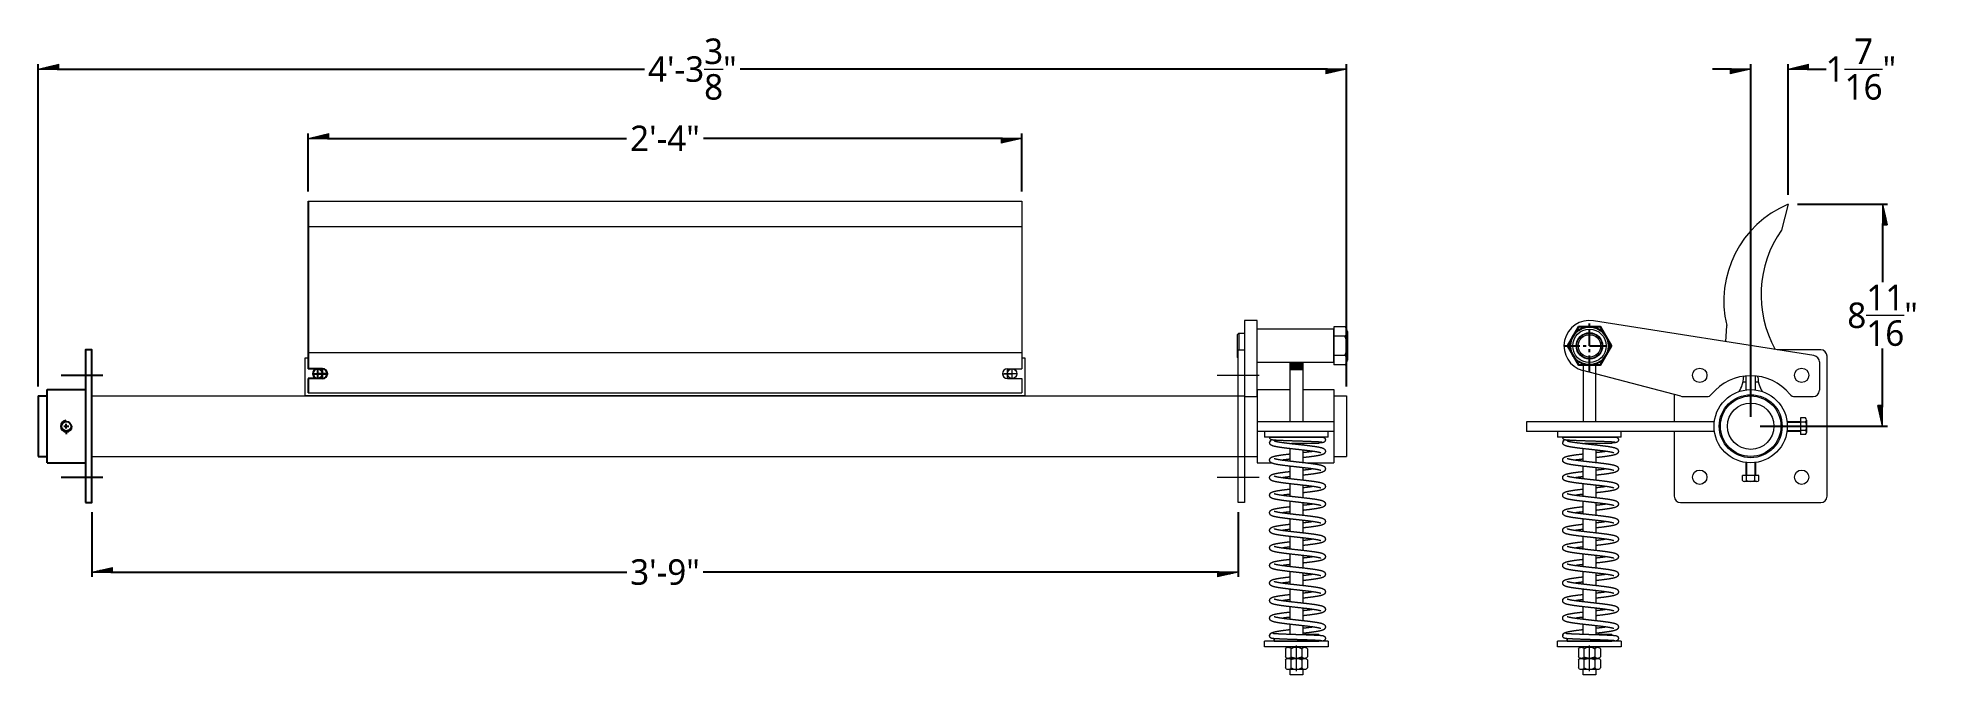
# Model space of a CAD drawing. Extents: x 83.6 to 158.5, y 132.1 to 157.1.
import ezdxf

# ---------------------------------------------------------------- set-up
doc = ezdxf.new("R2010")
doc.units = 0
doc.header["$LTSCALE"] = 0.5
doc.header["$MEASUREMENT"] = 0
doc.linetypes.add('CENTER', pattern=[2, 1.25, -0.25, 0.25, -0.25])
doc.linetypes.add('HIDDEN', pattern=[0.375, 0.25, -0.125])
doc.layers.get('0').update_dxf_attribs({"linetype": 'CONTINUOUS'})
doc.layers.get('DEFPOINTS').update_dxf_attribs({"linetype": 'CONTINUOUS'})
doc.layers.add('AM_5', color=3, linetype='CONTINUOUS', lineweight=15)
doc.layers.add('AXES', color=1, linetype='CENTER')
doc.layers.add('S1', color=7, linetype='CONTINUOUS')
doc.styles.add('pamphlet', font='segoeui.ttf', dxfattribs={"height": 1})
doc.dimstyles.new('PAMPHLET$0', dxfattribs={"dimtxt": 1, "dimasz": 1.5, "dimexe": 0.1875, "dimexo": 0.375, "dimgap": 0.09375, "dimtad": 0, "dimtih": 1, "dimtoh": 1, "dimdec": 4, "dimzin": 0, "dimdsep": 46, "dimlunit": 4, "dimtxsty": 'pamphlet', "dimblk1": 'BFL', "dimblk2": 'BFL', "dimsah": 1, "dimcen": -0.09375, "dimadec": 0, "dimazin": 0, "dimtfac": 1, "dimtdec": 4, "dimtofl": 0, "dimtmove": 0, "dimatfit": 1, "dimldrblk": 'BFL', "dimfxl": 0, "dimtolj": 1, "dimtzin": 0, "dimarcsym": 0})

msp = doc.modelspace()

# ---------------------------------------------------------------- blocks, each defined once
blk = doc.blocks.new('A$C64ED5AD7')
at = {"layer": 'AXES'}
for p, q in [((-1.377, 1.067), (-1.377, 3.067)), ((-2.377, 2.067), (-0.377, 2.067))]:
    blk.add_line(p, q, dxfattribs=at)
at = {"layer": 'S1'}
blk.add_lwpolyline([(-1.81, 2.817), (-2.243, 2.067), (-1.81, 1.317), (-0.944, 1.317), (-0.511, 2.067), (-0.944, 2.817)], close=True, dxfattribs=at)
blk.add_circle((-1.377, 2.067), 0.75, dxfattribs=at)
blk = doc.blocks.new('ECROUE')
for p, q in [((-0.65, 0), (0.65, 0)), ((-0.87, -0.12), (-0.87, -0.75)), ((-0.65, -0.88), (0.65, -0.88)), ((-0.43, -0.12), (-0.43, -0.75)), ((0.43, -0.12), (0.43, -0.75)), ((0.87, -0.12), (0.87, -0.75))]:
    blk.add_line(p, q)
at = {"color": 1}
blk.add_line((0, -1), (0, 0.13), dxfattribs=at)
for centre, radius, start, end in [((-0.65, -0.25), 0.25, 30, 150), ((-0.65, -0.63), 0.25, 210, 330), ((0, -0.81), 0.812, 57.7958, 122.2042), ((0, -0.06), 0.812, 237.7958, 302.2042), ((0.65, -0.25), 0.25, 30, 150), ((0.65, -0.63), 0.25, 210, 330)]:
    blk.add_arc(centre, radius, start, end)
blk = doc.blocks.new('BFL')
for p, q in [((0, 0), (-1.08, 0.001)), ((-1.08, 0.001), (-1.08, -0.249)), ((0, 0), (-1.08, -0.249)), ((-0.141, -0.033), (-1.08, -0.031)), ((-0.283, -0.065), (-1.08, -0.064)), ((-0.424, -0.098), (-1.08, -0.097)), ((-0.565, -0.13), (-1.08, -0.13)), ((-0.707, -0.163), (-1.08, -0.162)), ((-0.848, -0.195), (-1.08, -0.195)), ((-0.99, -0.228), (-1.08, -0.228))]:
    blk.add_line(p, q)
blk = doc.blocks.new('*D10')
at = {"layer": 'AM_5', "color": 0, "lineweight": -2, "ltscale": 0.75, "transparency": 16777216}
for p, q in [((94.22, 151.099), (94.22, 153.375)), ((94.97, 153.188), (106.711, 153.188)), ((121.47, 153.188), (109.728, 153.188)), ((122.22, 151.099), (122.22, 153.375))]:
    blk.add_line(p, q, dxfattribs=at)
at = {"layer": 'DEFPOINTS', "color": 0, "ltscale": 0.75, "transparency": 16777216}
for p in [(122.22, 153.188), (94.22, 150.724), (122.22, 150.724)]:
    blk.add_point(p, dxfattribs=at)
at = {"layer": 'AM_5', "color": 0, "lineweight": -2, "ltscale": 0.75, "transparency": 16777216, "xscale": 0.75, "yscale": 0.75, "zscale": 0.75, "rotation": 180}
blk.add_blockref('BFL', (94.22, 153.188), dxfattribs=at)
at = {"layer": 'AM_5', "color": 0, "lineweight": -2, "ltscale": 0.75, "transparency": 16777216, "xscale": 0.75, "yscale": 0.75, "zscale": 0.75}
blk.add_blockref('BFL', (122.22, 153.188), dxfattribs=at)
at = {"layer": 'AM_5', "color": 0, "ltscale": 0.75, "transparency": 16777216, "insert": (108.22, 153.188), "char_height": 1, "attachment_point": 5, "style": 'pamphlet'}
blk.add_mtext('\\A1;2\'-4"', dxfattribs=at)
blk = doc.blocks.new('*D11')
at = {"layer": 'AM_5', "color": 0, "lineweight": -2, "ltscale": 0.75, "transparency": 16777216}
for p, q in [((85.724, 138.513), (85.724, 135.972)), ((130.716, 138.513), (130.716, 135.972)), ((86.474, 136.16), (106.724, 136.16)), ((129.966, 136.16), (109.716, 136.16))]:
    blk.add_line(p, q, dxfattribs=at)
at = {"layer": 'DEFPOINTS', "color": 0, "ltscale": 0.75, "transparency": 16777216}
for p in [(85.724, 138.888), (130.716, 138.888), (130.716, 136.16)]:
    blk.add_point(p, dxfattribs=at)
at = {"layer": 'AM_5', "color": 0, "lineweight": -2, "ltscale": 0.75, "transparency": 16777216, "xscale": 0.75, "yscale": 0.75, "zscale": 0.75, "rotation": 180}
blk.add_blockref('BFL', (85.724, 136.16), dxfattribs=at)
at = {"layer": 'AM_5', "color": 0, "lineweight": -2, "ltscale": 0.75, "transparency": 16777216, "xscale": 0.75, "yscale": 0.75, "zscale": 0.75}
blk.add_blockref('BFL', (130.716, 136.16), dxfattribs=at)
at = {"layer": 'AM_5', "color": 0, "ltscale": 0.75, "transparency": 16777216, "insert": (108.22, 136.16), "char_height": 1, "attachment_point": 5, "style": 'pamphlet'}
blk.add_mtext('\\A1;3\'-9"', dxfattribs=at)
blk = doc.blocks.new('*D12')
at = {"layer": 'AM_5', "color": 0, "lineweight": -2, "ltscale": 0.75, "transparency": 16777216}
for p, q in [((83.62, 143.451), (83.62, 156.095)), ((84.37, 155.908), (107.413, 155.908)), ((134.22, 155.908), (111.177, 155.908)), ((134.97, 143.451), (134.97, 156.095))]:
    blk.add_line(p, q, dxfattribs=at)
at = {"layer": 'DEFPOINTS', "color": 0, "ltscale": 0.75, "transparency": 16777216}
for p in [(134.97, 155.908), (83.62, 143.076), (134.97, 143.076)]:
    blk.add_point(p, dxfattribs=at)
at = {"layer": 'AM_5', "color": 0, "lineweight": -2, "ltscale": 0.75, "transparency": 16777216, "xscale": 0.75, "yscale": 0.75, "zscale": 0.75, "rotation": 180}
blk.add_blockref('BFL', (83.62, 155.908), dxfattribs=at)
at = {"layer": 'AM_5', "color": 0, "lineweight": -2, "ltscale": 0.75, "transparency": 16777216, "xscale": 0.75, "yscale": 0.75, "zscale": 0.75}
blk.add_blockref('BFL', (134.97, 155.908), dxfattribs=at)
at = {"layer": 'AM_5', "color": 0, "ltscale": 0.75, "transparency": 16777216, "insert": (109.295, 155.908), "char_height": 1, "attachment_point": 5, "style": 'pamphlet'}
blk.add_mtext('\\A1;4\'-3{\\H1.000000x;\\S3/8;}"', dxfattribs=at)
blk = doc.blocks.new('*D13')
at = {"layer": 'AM_5', "color": 0, "lineweight": -2, "ltscale": 0.75, "transparency": 16777216}
for p, q in [((150.081, 155.908), (149.331, 155.908)), ((150.831, 142.263), (150.831, 156.095)), ((152.296, 150.974), (152.296, 156.095)), ((153.046, 155.908), (153.796, 155.908))]:
    blk.add_line(p, q, dxfattribs=at)
at = {"layer": 'DEFPOINTS', "color": 0, "ltscale": 0.75, "transparency": 16777216}
for p in [(152.296, 155.908), (152.296, 150.599), (150.831, 141.888)]:
    blk.add_point(p, dxfattribs=at)
at = {"layer": 'AM_5', "color": 0, "lineweight": -2, "ltscale": 0.75, "transparency": 16777216, "xscale": 0.75, "yscale": 0.75, "zscale": 0.75}
blk.add_blockref('BFL', (150.831, 155.908), dxfattribs=at)
at = {"layer": 'AM_5', "color": 0, "lineweight": -2, "ltscale": 0.75, "transparency": 16777216, "xscale": 0.75, "yscale": 0.75, "zscale": 0.75, "rotation": 180}
blk.add_blockref('BFL', (152.296, 155.908), dxfattribs=at)
at = {"layer": 'AM_5', "color": 0, "ltscale": 0.75, "transparency": 16777216, "insert": (155.156, 155.908), "char_height": 1, "attachment_point": 5, "style": 'pamphlet'}
blk.add_mtext('\\A1;1{\\H1.000000x;\\S7/16;}"', dxfattribs=at)
blk = doc.blocks.new('*D14')
at = {"layer": 'AM_5', "color": 0, "lineweight": -2, "ltscale": 0.75, "transparency": 16777216}
for p, q in [((152.671, 150.599), (156.194, 150.599)), ((156.007, 149.849), (156.007, 147.543)), ((156.007, 142.638), (156.007, 144.944)), ((151.206, 141.888), (156.194, 141.888))]:
    blk.add_line(p, q, dxfattribs=at)
at = {"layer": 'DEFPOINTS', "color": 0, "ltscale": 0.75, "transparency": 16777216}
for p in [(152.296, 150.599), (156.007, 150.599), (150.831, 141.888)]:
    blk.add_point(p, dxfattribs=at)
at = {"layer": 'AM_5', "color": 0, "lineweight": -2, "ltscale": 0.75, "transparency": 16777216, "xscale": 0.75, "yscale": 0.75, "zscale": 0.75}
for p, rotation in [((156.007, 150.599), 90), ((156.007, 141.888), 270)]:
    blk.add_blockref('BFL', p, dxfattribs=dict(at, rotation=rotation))
at = {"layer": 'AM_5', "color": 0, "ltscale": 0.75, "transparency": 16777216, "insert": (156.007, 146.244), "char_height": 1, "attachment_point": 5, "style": 'pamphlet'}
blk.add_mtext('\\A1;8{\\H1.000000x;\\S11/16;}"', dxfattribs=at)

# ---------------------------------------------------------------- dimensions: what is measured, and where the dimension line sits
at = {"layer": 'AM_5', "color": 0, "ltscale": 0.75}
for base, p1, p2, picture, middle in [((134.96975, 155.90768), (83.61975, 143.07598), (134.96975, 143.07598), '*D12', (109.29475, 155.90768)), ((152.29553, 155.90768), (150.83132, 141.88848), (152.29553, 150.59863), '*D13', (155.15601, 155.90768)), ((122.21975, 153.1879), (94.21975, 150.72363), (122.21975, 150.72363), '*D10', (108.21975, 153.1879))]:
    dim = msp.add_linear_dim(base=base, p1=p1, p2=p2, dimstyle='PAMPHLET$0', override={"dimasz": 0.75}, dxfattribs=at)
    dim.commit()
    dim.dimension.update_dxf_attribs({"geometry": picture, "text_midpoint": middle})
for base, p1, p2, angle, picture, middle in [((156.006791, 150.598628), (150.831319, 141.888482), (152.295525, 150.598628), 90, '*D14', (156.006791, 146.243555)), ((130.715881, 136.159687), (85.723626, 138.888482), (130.715881, 138.888482), 0, '*D11', (108.219754, 136.159687))]:
    dim = msp.add_linear_dim(base=base, p1=p1, p2=p2, angle=angle, dimstyle='PAMPHLET$0', override={"dimasz": 0.75}, dxfattribs=at)
    dim.commit()
    dim.dimension.update_dxf_attribs({"geometry": picture, "text_midpoint": middle})

# ---------------------------------------------------------------- hatches: boundary and pattern name
at = {"layer": 'AM_5', "ltscale": 0.75}
h = msp.add_hatch(color=0, dxfattribs=at)
h.paths.add_polyline_path([(133.00257, 144.38492), (132.81507, 144.38492), (132.81507, 144.11797), (133.00257, 144.11797)])
h.paths.add_polyline_path([(133.19007, 144.38492), (133.00257, 144.38492), (133.00257, 144.11797), (133.19007, 144.11797)])
h.paths.add_polyline_path([(133.25257, 144.38492), (133.19007, 144.38492), (133.19007, 144.11797), (133.25257, 144.11797)])
h.paths.add_polyline_path([(132.81507, 144.38492), (132.75257, 144.38492), (132.75257, 144.11797), (132.81507, 144.11797)])

# ---------------------------------------------------------------- linework, layer by layer
for p, q in [((94.21975, 150.72363), (94.21975, 144.13848)), ((94.78225, 144.13848), (94.21975, 144.13848)), ((94.78225, 143.76348), (94.21975, 143.76348)), ((94.21975, 143.76348), (94.21975, 143.20098)), ((83.61975, 143.07598), (83.97363, 143.07598)), ((83.61975, 143.07598), (83.61975, 140.70098)), ((83.97363, 140.45098), (83.97363, 143.32598)), ((83.97363, 143.32598), (85.47363, 143.32598)), ((85.47363, 143.32598), (85.47363, 140.45098)), ((83.61975, 140.70098), (83.97363, 140.70098)), ((83.97363, 140.45098), (85.47363, 140.45098))]:
    msp.add_line(p, q)
at = {"ltscale": 0.5}
for p, q in [((84.5209, 143.88848), (86.15924, 143.88848)), ((94.40725, 143.95098), (94.78225, 143.95098)), ((94.53225, 143.95098), (94.90725, 143.95098)), ((94.59475, 143.76348), (94.59475, 144.13848)), ((94.96975, 143.95098), (94.59475, 143.95098)), ((94.78225, 143.76348), (94.78225, 144.13848)), ((84.62988, 141.88848), (84.81738, 141.88848)), ((84.72363, 141.79473), (84.72363, 141.98223)), ((84.72363, 141.70098), (84.72363, 141.57598)), ((84.5209, 139.88848), (86.15924, 139.88848))]:
    msp.add_line(p, q, dxfattribs=at)
at = {"linetype": 'HIDDEN'}
msp.add_line((83.97363, 141.29473), (83.97363, 142.79473), dxfattribs=at)
msp.add_lwpolyline([(85.47363, 138.88848), (85.72363, 138.88848), (85.72363, 144.88848), (85.47363, 144.88848)], close=True)
for centre in [(94.59475, 143.95098), (84.72363, 141.88848)]:
    msp.add_circle(centre, 0.1875)
for centre, radius, start, end in [((94.78225, 143.95098), 0.1875, 270, 90), ((84.72363, 141.88848), 0.21875, 90, 0)]:
    msp.add_arc(centre, radius, start, end)
at = {"layer": 'AM_5', "color": 0, "ltscale": 0.75}
for p, q in [((94.21975, 150.72363), (122.21975, 150.72363)), ((122.21975, 150.72363), (122.21975, 144.13848)), ((152.29553, 150.59863), (152.03991, 149.58878)), ((94.21975, 149.72199), (122.21975, 149.72199)), ((153.313, 144.6594), (144.66064, 146.0301)), ((130.67919, 145.47992), (130.74169, 145.54242)), ((130.67919, 145.47992), (130.67919, 144.60492)), ((130.74169, 145.54242), (130.96588, 145.54242)), ((130.74169, 145.54242), (130.74169, 144.88848)), ((134.46588, 145.69992), (131.46588, 145.69992)), ((134.89889, 145.79242), (134.46588, 145.79242)), ((134.46588, 145.79242), (134.46588, 144.29242)), ((134.46588, 144.38492), (134.46588, 145.69992)), ((135.00715, 145.41742), (134.46588, 145.41742)), ((135.00715, 145.60492), (135.00715, 144.47992)), ((149.85719, 145.20687), (149.88839, 145.84423)), ((94.21975, 144.78625), (122.21975, 144.78625)), ((130.67919, 144.60492), (130.71588, 144.56823)), ((135.00715, 144.66742), (134.46588, 144.66742)), ((153.58131, 144.88848), (151.86696, 144.88848)), ((153.83131, 139.13848), (153.83131, 144.63848)), ((121.46975, 143.95098), (121.84475, 143.95098)), ((121.90725, 143.95098), (121.53225, 143.95098)), ((121.65725, 144.13848), (122.21975, 144.13848)), ((121.65725, 143.76348), (121.65725, 144.13848)), ((122.03225, 143.95098), (121.65725, 143.95098)), ((121.65725, 143.76348), (122.21975, 143.76348)), ((121.84475, 143.76348), (121.84475, 144.13848)), ((122.21975, 143.76348), (122.21975, 143.20098)), ((129.89671, 143.88848), (131.53505, 143.88848)), ((134.46588, 144.38492), (131.46588, 144.38492)), ((134.89889, 144.29242), (134.46588, 144.29242)), ((148.09512, 143.06296), (144.24957, 144.07537)), ((150.54649, 143.85019), (150.54649, 143.81127)), ((151.11583, 143.81142), (151.11583, 143.85023)), ((153.53111, 144.41144), (153.53111, 143.30025)), ((85.72363, 143.07598), (130.96588, 143.07598)), ((94.21975, 143.20098), (122.21975, 143.20098)), ((131.46588, 143.32598), (132.75282, 143.32598)), ((131.46588, 143.32598), (131.46588, 140.45098)), ((133.25282, 143.32598), (134.46588, 143.32598)), ((134.46588, 143.32598), (134.46588, 140.45098)), ((134.46588, 143.07598), (134.96975, 143.07598)), ((134.96975, 143.07598), (134.96975, 140.70098)), ((147.83131, 143.13241), (147.83131, 142.06288)), ((148.17381, 143.05025), (149.10217, 143.05025)), ((150.53018, 143.63132), (150.63382, 143.63125)), ((151.02882, 143.63099), (151.13225, 143.63091)), ((152.56047, 143.05025), (153.28111, 143.05025)), ((134.46588, 142.06288), (131.46588, 142.06288)), ((131.46588, 142.06288), (131.46588, 141.68788)), ((134.46588, 141.68788), (131.46588, 141.68788)), ((134.25257, 141.68788), (131.75257, 141.68788)), ((131.75257, 141.68788), (131.75257, 141.45788)), ((134.25257, 141.45788), (134.25257, 141.68788)), ((134.46588, 142.06288), (134.46588, 141.68788)), ((149.40404, 142.06288), (142.03604, 142.06288)), ((142.03604, 142.06288), (142.03604, 141.68788)), ((149.40404, 142.06288), (142.03604, 142.06288)), ((142.03604, 142.06288), (142.03604, 141.68788)), ((149.40404, 141.68788), (142.03604, 141.68788)), ((149.40404, 141.68788), (142.03604, 141.68788)), ((145.75362, 141.68788), (143.25362, 141.68788)), ((143.25362, 141.68788), (143.25362, 141.45788)), ((145.75362, 141.45788), (145.75362, 141.68788)), ((147.83131, 141.68788), (147.83131, 139.13848)), ((152.25654, 142.07598), (152.79257, 142.07598)), ((152.25654, 141.70098), (152.79257, 141.70098)), ((152.25943, 142.05254), (152.79257, 142.05254)), ((152.25943, 141.72442), (152.79257, 141.72442)), ((152.79257, 142.21324), (152.79257, 141.56372)), ((152.98007, 142.21324), (152.79257, 142.21324)), ((153.02694, 142.05086), (152.79257, 142.05086)), ((153.02694, 141.7261), (152.79257, 141.7261)), ((152.98007, 141.56372), (152.79257, 141.56372)), ((153.02694, 142.13205), (153.02694, 141.64491)), ((134.25257, 141.45788), (131.75257, 141.45788)), ((131.95104, 141.45788), (134.05411, 141.45788)), ((132.12757, 141.45788), (133.87757, 141.45788)), ((132.12757, 141.34122), (132.12757, 141.3163)), ((132.12757, 141.3163), (132.12757, 141.34122)), ((133.87757, 141.20788), (132.80536, 141.20788)), ((133.87757, 141.26914), (133.87757, 141.20788)), ((145.75362, 141.45788), (143.25362, 141.45788)), ((143.45209, 141.45788), (145.55516, 141.45788)), ((143.62862, 141.45788), (145.37862, 141.45788)), ((143.62862, 141.34122), (143.62862, 141.3163)), ((143.62862, 141.3163), (143.62862, 141.34122)), ((145.37862, 141.20788), (144.30641, 141.20788)), ((145.37862, 141.26914), (145.37862, 141.20788)), ((85.72363, 140.70098), (131.46588, 140.70098)), ((131.46588, 140.45098), (132.01971, 140.45098)), ((133.4037, 140.45098), (134.46588, 140.45098)), ((134.46588, 140.70098), (134.96975, 140.70098)), ((150.64382, 140.46326), (150.64382, 139.95098)), ((150.66726, 140.46037), (150.66726, 139.95098)), ((150.99538, 140.46037), (150.99538, 139.95098)), ((151.01882, 140.46326), (151.01882, 139.95098)), ((129.89671, 139.88848), (131.53505, 139.88848)), ((151.15608, 139.95098), (150.50656, 139.95098)), ((150.50656, 139.76348), (150.50656, 139.95098)), ((151.07489, 139.71661), (150.58775, 139.71661)), ((150.66894, 139.71661), (150.66894, 139.95098)), ((150.9937, 139.71661), (150.9937, 139.95098)), ((151.15608, 139.76348), (151.15608, 139.95098)), ((148.08131, 138.88848), (153.58131, 138.88848)), ((134.25257, 133.45788), (131.75257, 133.45788)), ((131.75257, 133.22788), (131.75257, 133.45788)), ((132.12757, 133.45788), (132.12757, 133.54922)), ((132.12757, 133.54922), (132.12757, 133.45788)), ((132.12757, 133.45788), (133.87757, 133.45788)), ((133.87757, 133.70788), (133.32492, 133.70788)), ((133.87757, 133.70788), (133.87757, 133.68441)), ((133.87757, 133.45788), (133.87757, 133.47714)), ((134.25257, 133.45788), (134.25257, 133.22788)), ((145.75362, 133.45788), (143.25362, 133.45788)), ((143.25362, 133.22788), (143.25362, 133.45788)), ((143.62862, 133.45788), (143.62862, 133.54922)), ((143.62862, 133.54922), (143.62862, 133.45788)), ((143.62862, 133.45788), (145.37862, 133.45788)), ((145.37862, 133.70788), (144.82597, 133.70788)), ((145.37862, 133.70788), (145.37862, 133.68441)), ((145.37862, 133.45788), (145.37862, 133.47714)), ((145.75362, 133.45788), (145.75362, 133.22788)), ((134.25257, 133.22788), (131.75257, 133.22788)), ((145.75362, 133.22788), (143.25362, 133.22788))]:
    msp.add_line(p, q, dxfattribs=at)
for points in [[(130.96588, 143.05025), (131.46588, 143.05025), (131.46588, 146.04242), (130.96588, 146.04242)], [(130.96588, 138.88848), (130.71588, 138.88848), (130.71588, 144.88848), (130.96588, 144.88848)], [(132.75257, 144.11797), (133.25257, 144.11797), (133.25257, 144.38492), (132.75257, 144.38492)]]:
    msp.add_lwpolyline(points, close=True, dxfattribs=at)
for points in [[(122.21975, 144.57598), (122.34475, 144.57598), (122.34475, 143.07598), (94.09475, 143.07598), (94.09475, 144.57598), (94.21975, 144.57598)], [(132.75312, 142.06288), (132.75257, 144.38492), (133.25257, 144.38492), (133.25312, 142.06288)], [(144.75417, 142.06288), (144.75417, 144.29242), (144.25417, 144.29242), (144.25417, 142.06288)], [(150.64382, 143.86187), (150.64382, 143.3137)], [(151.01882, 143.3137), (151.01882, 143.86187)], [(132.75348, 140.5244), (132.75337, 141.00674)], [(133.25332, 141.20538), (133.25333, 141.15774)], [(133.25338, 140.95067), (133.2535, 140.46826)], [(144.25453, 140.5244), (144.25442, 141.00674)], [(144.75437, 141.20538), (144.75438, 141.15774)], [(144.75443, 140.95067), (144.75454, 140.46826)], [(132.75364, 139.83492), (132.75353, 140.31727)], [(133.25354, 140.2612), (133.25366, 139.77879)], [(144.25469, 139.83492), (144.25458, 140.31727)], [(144.75459, 140.2612), (144.75471, 139.77879)], [(132.75381, 139.14545), (132.75369, 139.6278)], [(133.25371, 139.57173), (133.25382, 139.08932)], [(144.25486, 139.14545), (144.25474, 139.6278)], [(144.75475, 139.57173), (144.75487, 139.08932)], [(132.75397, 138.45598), (132.75386, 138.93833)], [(133.25387, 138.88225), (133.25398, 138.39985)], [(144.25502, 138.45598), (144.2549, 138.93833)], [(144.75492, 138.88225), (144.75503, 138.39985)], [(132.75413, 137.7665), (132.75402, 138.24885)], [(133.25403, 138.19278), (133.25414, 137.71037)], [(144.25518, 137.7665), (144.25507, 138.24885)], [(144.75508, 138.19278), (144.75519, 137.71037)], [(132.75429, 137.07703), (132.75418, 137.55938)], [(133.25419, 137.50331), (133.25431, 137.0209)], [(144.25534, 137.07703), (144.25523, 137.55938)], [(144.75524, 137.50331), (144.75536, 137.0209)], [(132.75446, 136.38756), (132.75434, 136.86991)], [(133.25436, 136.81383), (133.25447, 136.33143)], [(144.2555, 136.38756), (144.25539, 136.86991)], [(144.7554, 136.81383), (144.75552, 136.33143)], [(132.75462, 135.69808), (132.75451, 136.18043)], [(133.25452, 136.12436), (133.25463, 135.64195)], [(144.25567, 135.69808), (144.25555, 136.18043)], [(144.75557, 136.12436), (144.75568, 135.64195)], [(132.75478, 135.00861), (132.75467, 135.49096)], [(132.75494, 134.31914), (132.75483, 134.80149)], [(133.25468, 135.43489), (133.25479, 134.95248)], [(144.25583, 135.00861), (144.25572, 135.49096)], [(144.25599, 134.31914), (144.25588, 134.80149)], [(144.75573, 135.43489), (144.75584, 134.95248)], [(132.75508, 133.72723), (132.75499, 134.11201)], [(133.25484, 134.74541), (133.25496, 134.26301)], [(133.25501, 134.05594), (133.25509, 133.71031)], [(144.25613, 133.72723), (144.25604, 134.11201)], [(144.75589, 134.74541), (144.75601, 134.26301)], [(144.75605, 134.05594), (144.75614, 133.71031)], [(133.25546, 132.34718), (133.25551, 132.12949), (132.75551, 132.12949), (132.75546, 132.34718)], [(144.75651, 132.34718), (144.75656, 132.12949), (144.25656, 132.12949), (144.25651, 132.34718)]]:
    msp.add_lwpolyline(points, dxfattribs=at)
at = {"layer": 'AM_5', "color": 0, "ltscale": 0.75, "flags": 128}
for points in [[(134.00103, 141.25793), (134.00104, 141.25793), (134.00092, 141.25795), (134.00068, 141.258), (134.00031, 141.25807), (133.99965, 141.2582), (133.99883, 141.25835), (133.99777, 141.25853), (133.99638, 141.25876), (133.9936, 141.25918), (133.99053, 141.25962), (133.98727, 141.26006), (133.98346, 141.26053), (133.97905, 141.26105), (133.97418, 141.26159), (133.96912, 141.26212), (133.96376, 141.26266), (133.95838, 141.26317), (133.95305, 141.26365), (133.94758, 141.26413), (133.94171, 141.26463), (133.93543, 141.26513), (133.93035, 141.26553), (133.92529, 141.26592), (133.92026, 141.26629), (133.91527, 141.26665), (133.91033, 141.267), (133.90498, 141.26736), (133.899, 141.26776), (133.89236, 141.2682), (133.88499, 141.26867), (133.87684, 141.26918), (133.86788, 141.26973), (133.85806, 141.27032), (133.85113, 141.27073), (133.8438, 141.27115), (133.83637, 141.27157), (133.82946, 141.27196), (133.82311, 141.27231), (133.81735, 141.27262), (133.81125, 141.27295), (133.80609, 141.27323), (133.8019, 141.27345), (133.7987, 141.27362), (133.79652, 141.27373), (133.79449, 141.27384), (133.79179, 141.27398), (133.78839, 141.27416), (133.78434, 141.27436), (133.77765, 141.2747), (133.77, 141.27509), (133.76133, 141.27552), (133.75161, 141.276), (133.74081, 141.27652), (133.72888, 141.27709), (133.71579, 141.2777), (133.70147, 141.27835), (133.68515, 141.27908), (133.66838, 141.27982), (133.65179, 141.28054), (133.63539, 141.28123), (133.61924, 141.2819), (133.60334, 141.28255), (133.58354, 141.28334), (133.56427, 141.28409), (133.54558, 141.28481), (133.52748, 141.28549), (133.50995, 141.28615), (133.49303, 141.28678), (133.47766, 141.28735), (133.46289, 141.2879), (133.44831, 141.28843), (133.43344, 141.28898), (133.41827, 141.28953), (133.38993, 141.29055), (133.36062, 141.2916), (133.33038, 141.29268), (133.29921, 141.29377), (133.26725, 141.29489), (133.2354, 141.29599), (133.20397, 141.29706), (133.1722, 141.29814), (133.14092, 141.2992), (133.10946, 141.30025), (133.09701, 141.30066), (133.08451, 141.30107), (133.07225, 141.30148), (133.06094, 141.30185), (133.05061, 141.30219), (133.04099, 141.3025), (133.03174, 141.3028), (133.02229, 141.30311), (133.0119, 141.30346), (133.00052, 141.30383), (132.98815, 141.30424), (132.97508, 141.30468), (132.96197, 141.30511), (132.94918, 141.30554), (132.93671, 141.30596), (132.91945, 141.30654), (132.90286, 141.3071), (132.88694, 141.30764), (132.87148, 141.30817), (132.85552, 141.30872), (132.83433, 141.30945), (132.81217, 141.31021), (132.7891, 141.31102), (132.76513, 141.31186), (132.74033, 141.31274), (132.72028, 141.31345), (132.69976, 141.31418), (132.6792, 141.31492), (132.65915, 141.31565), (132.63963, 141.31636), (132.60906, 141.31748), (132.57987, 141.31856), (132.55207, 141.3196), (132.52556, 141.32061), (132.50021, 141.3216), (132.47589, 141.32257), (132.4515, 141.32357), (132.4273, 141.32459), (132.4029, 141.32565), (132.37839, 141.32675), (132.35387, 141.32788), (132.3431, 141.32839), (132.33247, 141.3289), (132.32288, 141.32937), (132.31449, 141.32978), (132.30872, 141.33007), (132.30365, 141.33032), (132.29926, 141.33054), (132.29554, 141.33073), (132.29244, 141.33089), (132.29, 141.33102), (132.28737, 141.33115), (132.2839, 141.33133), (132.27937, 141.33157), (132.27397, 141.33186), (132.26798, 141.33217), (132.25677, 141.33278), (132.24494, 141.33344), (132.23258, 141.33414), (132.22281, 141.3347), (132.21282, 141.3353), (132.2027, 141.33591), (132.19304, 141.33651), (132.18398, 141.33709), (132.17547, 141.33765), (132.16748, 141.33819), (132.16013, 141.33871), (132.15323, 141.3392), (132.14677, 141.33969), (132.14093, 141.34014), (132.13816, 141.34035), (132.13557, 141.34056), (132.13316, 141.34076), (132.13092, 141.34094), (132.1285, 141.34114), (132.12568, 141.34138), (132.1218, 141.34171), (132.1174, 141.3421), (132.11254, 141.34254), (132.10768, 141.343), (132.10332, 141.34343), (132.09952, 141.34381), (132.09615, 141.34416), (132.0932, 141.34447), (132.09063, 141.34475), (132.08642, 141.34523), (132.08215, 141.34573), (132.07781, 141.34626), (132.07358, 141.34681), (132.07175, 141.34706), (132.06988, 141.34731), (132.06774, 141.34762), (132.06533, 141.34797), (132.06268, 141.34837), (132.05984, 141.34882), (132.0572, 141.34925), (132.0545, 141.34972), (132.05216, 141.35015), (132.05016, 141.35052), (132.04836, 141.35088), (132.04647, 141.35126), (132.04448, 141.35169), (132.04252, 141.35212), (132.04039, 141.35262), (132.038, 141.3532), (132.03537, 141.35389), (132.03269, 141.35463), (132.03047, 141.35529), (132.02846, 141.35591), (132.02615, 141.35667), (132.02333, 141.35766), (132.02011, 141.35888), (132.01707, 141.36013), (132.01426, 141.36136), (132.01125, 141.36279), (132.00824, 141.36431), (132.00502, 141.36608), (132.00309, 141.3672), (132.00051, 141.36878), (131.99733, 141.37087), (131.99365, 141.37351), (131.98957, 141.37671), (131.9853, 141.38043), (131.97748, 141.38841), (131.97078, 141.39685), (131.9652, 141.40553), (131.96072, 141.41426), (131.95731, 141.42272), (131.95485, 141.43068), (131.95392, 141.43446), (131.95316, 141.43811), (131.95261, 141.44129), (131.95234, 141.44318), (131.95214, 141.44467), (131.952, 141.44584), (131.95187, 141.44701), (131.95173, 141.44822), (131.95158, 141.44948), (131.95145, 141.45079), (131.95132, 141.45213), (131.95118, 141.45398), (131.95108, 141.4559), (131.95104, 141.45788)], [(133.96447, 140.83754), (133.96447, 140.83754), (133.96413, 140.83772), (133.96378, 140.8379), (133.96329, 140.83813), (133.96261, 140.83846), (133.96169, 140.83887), (133.96057, 140.83936), (133.95981, 140.83968), (133.95901, 140.84001), (133.95824, 140.84033), (133.95752, 140.84061), (133.95675, 140.84091), (133.95575, 140.8413), (133.95425, 140.84186), (133.95266, 140.84244), (133.95113, 140.84299), (133.94966, 140.8435), (133.94767, 140.84418), (133.94566, 140.84486), (133.94359, 140.84554), (133.94158, 140.84618), (133.93977, 140.84675), (133.93717, 140.84755), (133.93405, 140.84849), (133.93038, 140.84957), (133.92606, 140.8508), (133.921, 140.8522), (133.91536, 140.8537), (133.90943, 140.85524), (133.90363, 140.85669), (133.89823, 140.858), (133.89421, 140.85896), (133.89049, 140.85983), (133.88673, 140.86069), (133.88237, 140.86168), (133.87736, 140.86279), (133.86658, 140.86512), (133.85567, 140.86738), (133.84998, 140.86853), (133.84479, 140.86956), (133.84008, 140.87048), (133.83511, 140.87143), (133.82961, 140.87248), (133.82391, 140.87354), (133.8187, 140.87451), (133.81364, 140.87543), (133.80834, 140.87639), (133.80218, 140.8775), (133.79511, 140.87875), (133.79022, 140.8796), (133.78495, 140.88051), (133.77937, 140.88147), (133.77422, 140.88235), (133.76975, 140.8831), (133.76597, 140.88373), (133.7629, 140.88424), (133.76055, 140.88463), (133.75841, 140.88498), (133.75564, 140.88544), (133.75217, 140.88601), (133.74801, 140.88668), (133.74313, 140.88747), (133.73772, 140.88834), (133.72927, 140.88968), (133.7213, 140.89092), (133.71384, 140.89208), (133.70692, 140.89314), (133.70024, 140.89415), (133.69285, 140.89526), (133.68647, 140.89621), (133.67958, 140.89723), (133.67217, 140.89831), (133.66422, 140.89946), (133.65574, 140.90068), (133.64688, 140.90194), (133.64079, 140.90279), (133.63538, 140.90355), (133.63064, 140.90421), (133.6266, 140.90477), (133.62325, 140.90523), (133.6206, 140.90559), (133.61866, 140.90585), (133.61685, 140.9061), (133.61329, 140.90659), (133.60885, 140.90719), (133.60353, 140.90791), (133.5973, 140.90875), (133.58375, 140.91056), (133.56885, 140.91254), (133.55253, 140.91468), (133.53477, 140.91699), (133.51553, 140.91945), (133.49477, 140.92208), (133.47736, 140.92426), (133.45923, 140.92651), (133.4416, 140.92867), (133.42468, 140.93073), (133.40849, 140.93267), (133.39306, 140.93451), (133.37743, 140.93636), (133.36272, 140.93809), (133.34896, 140.93969), (133.33614, 140.94117), (133.32426, 140.94254), (133.31235, 140.94392), (133.29955, 140.94539), (133.28587, 140.94696), (133.26741, 140.94907), (133.24753, 140.95134), (133.22621, 140.95376), (133.20412, 140.95626), (133.18221, 140.95873), (133.16668, 140.96048), (133.15128, 140.9622), (133.13599, 140.96391), (133.12083, 140.9656), (133.10587, 140.96727), (133.09183, 140.96882), (133.07893, 140.97025), (133.06959, 140.97128), (133.06097, 140.97223), (133.0531, 140.9731), (133.04589, 140.97389), (133.03825, 140.97473), (133.03088, 140.97554), (133.0222, 140.9765), (133.01276, 140.97754), (133.00244, 140.97868), (132.99215, 140.97982), (132.98195, 140.98095), (132.97185, 140.98207), (132.96184, 140.98319), (132.94631, 140.98492), (132.93095, 140.98663), (132.91509, 140.9884), (132.8928, 140.99091), (132.86933, 140.99355), (132.84472, 140.99633), (132.819, 140.99925), (132.79963, 141.00145), (132.78002, 141.00369), (132.76137, 141.00583), (132.74382, 141.00784), (132.72736, 141.00974), (132.71194, 141.01153), (132.69754, 141.01322), (132.68525, 141.01466), (132.67381, 141.01602), (132.66322, 141.01728), (132.65253, 141.01856), (132.64082, 141.01998), (132.62811, 141.02152), (132.61501, 141.02312), (132.60103, 141.02484), (132.58619, 141.02668), (132.57053, 141.02864), (132.55408, 141.03072), (132.54289, 141.03214), (132.53154, 141.0336), (132.52089, 141.03497), (132.5111, 141.03624), (132.50215, 141.03741), (132.49401, 141.03848), (132.48669, 141.03944), (132.48016, 141.04031), (132.47441, 141.04107), (132.46944, 141.04174), (132.46523, 141.0423), (132.46166, 141.04278), (132.45679, 141.04344), (132.45082, 141.04424), (132.44382, 141.0452), (132.43622, 141.04624), (132.42553, 141.04772), (132.41397, 141.04935), (132.40162, 141.05111), (132.38914, 141.05291), (132.37671, 141.05473), (132.36434, 141.05657), (132.35204, 141.05844), (132.34253, 141.05989), (132.33388, 141.06124), (132.32621, 141.06244), (132.31949, 141.06351), (132.31356, 141.06445), (132.30735, 141.06546), (132.30064, 141.06655), (132.28929, 141.06842), (132.2777, 141.07037), (132.26589, 141.07239), (132.25361, 141.07454), (132.24793, 141.07555), (132.24216, 141.07659), (132.2365, 141.07761), (132.23148, 141.07853), (132.22712, 141.07934), (132.22339, 141.08004), (132.2197, 141.08073), (132.21477, 141.08167), (132.20917, 141.08276), (132.20305, 141.08396), (132.197, 141.08517), (132.19112, 141.08636), (132.1854, 141.08754), (132.18018, 141.08864), (132.17542, 141.08965), (132.17122, 141.09056), (132.16757, 141.09136), (132.164, 141.09215), (132.16022, 141.093), (132.15593, 141.09397), (132.15116, 141.09507), (132.14634, 141.0962), (132.1418, 141.09729), (132.13754, 141.09833), (132.13354, 141.09931), (132.12951, 141.10033), (132.12601, 141.10122), (132.12304, 141.10199), (132.11995, 141.1028), (132.11648, 141.10372), (132.11076, 141.10528), (132.10488, 141.10692), (132.09895, 141.10863), (132.09312, 141.11036), (132.08738, 141.11213), (132.08172, 141.11392), (132.07584, 141.11586), (132.07031, 141.11776), (132.0644, 141.11988), (132.0596, 141.12168), (132.05445, 141.12369), (132.04802, 141.12634), (132.04336, 141.12837), (132.03884, 141.13043), (132.03616, 141.1317), (132.03318, 141.13315), (132.03013, 141.1347), (132.02708, 141.1363), (132.02403, 141.13796), (132.02102, 141.13967), (132.0183, 141.14127), (132.01646, 141.14239), (132.0148, 141.14341), (132.01327, 141.14439), (132.01187, 141.1453), (132.01053, 141.14618), (132.00888, 141.1473), (132.00686, 141.14871), (132.00339, 141.15123), (132.00037, 141.15354), (131.99805, 141.1554), (131.99504, 141.15792), (131.99146, 141.16111), (131.98843, 141.16398), (131.98576, 141.16666), (131.98382, 141.1687), (131.9818, 141.17093), (131.9796, 141.17347), (131.97719, 141.17641), (131.97463, 141.17975), (131.97226, 141.18305), (131.9703, 141.18595), (131.96871, 141.18845), (131.96728, 141.19083), (131.96583, 141.19336), (131.96421, 141.19638), (131.96247, 141.19987), (131.96091, 141.20327), (131.95968, 141.20616), (131.95872, 141.20857), (131.95779, 141.21109), (131.95707, 141.21318), (131.95629, 141.21558), (131.95548, 141.21829), (131.95457, 141.22164), (131.95357, 141.22592), (131.95265, 141.23076), (131.95219, 141.23375), (131.95189, 141.23606), (131.95168, 141.23793), (131.95149, 141.23995), (131.95126, 141.24295), (131.9511, 141.24627), (131.95104, 141.24988)], [(133.96447, 140.14809), (133.96447, 140.14809), (133.96413, 140.14827), (133.96378, 140.14844), (133.96329, 140.14868), (133.96261, 140.149), (133.96169, 140.14942), (133.96057, 140.14991), (133.95981, 140.15023), (133.95901, 140.15056), (133.95824, 140.15087), (133.95752, 140.15116), (133.95675, 140.15146), (133.95575, 140.15184), (133.95425, 140.15241), (133.95266, 140.15299), (133.95113, 140.15354), (133.94966, 140.15405), (133.94767, 140.15473), (133.94566, 140.1554), (133.94359, 140.15608), (133.94158, 140.15673), (133.93977, 140.1573), (133.93717, 140.1581), (133.93405, 140.15904), (133.93038, 140.16012), (133.92606, 140.16135), (133.921, 140.16274), (133.91536, 140.16425), (133.90943, 140.16578), (133.90363, 140.16723), (133.89823, 140.16855), (133.89421, 140.1695), (133.89049, 140.17037), (133.88673, 140.17124), (133.88237, 140.17223), (133.87736, 140.17334), (133.86658, 140.17566), (133.85567, 140.17792), (133.84998, 140.17907), (133.84479, 140.1801), (133.84008, 140.18102), (133.83511, 140.18198), (133.82961, 140.18302), (133.82391, 140.18409), (133.8187, 140.18505), (133.81364, 140.18598), (133.80834, 140.18694), (133.80218, 140.18804), (133.79511, 140.18929), (133.79022, 140.19015), (133.78495, 140.19106), (133.77937, 140.19202), (133.77422, 140.19289), (133.76975, 140.19364), (133.76597, 140.19428), (133.7629, 140.19479), (133.76055, 140.19518), (133.75841, 140.19553), (133.75564, 140.19599), (133.75217, 140.19655), (133.74801, 140.19723), (133.74313, 140.19802), (133.73772, 140.19888), (133.72927, 140.20022), (133.7213, 140.20147), (133.71384, 140.20262), (133.70692, 140.20368), (133.70024, 140.2047), (133.69285, 140.20581), (133.68647, 140.20676), (133.67958, 140.20778), (133.67217, 140.20886), (133.66422, 140.21001), (133.65574, 140.21123), (133.64688, 140.21248), (133.64079, 140.21334), (133.63538, 140.21409), (133.63064, 140.21475), (133.6266, 140.21531), (133.62325, 140.21577), (133.6206, 140.21613), (133.61866, 140.2164), (133.61685, 140.21665), (133.61329, 140.21713), (133.60885, 140.21773), (133.60353, 140.21846), (133.5973, 140.2193), (133.58375, 140.22111), (133.56885, 140.22309), (133.55253, 140.22523), (133.53477, 140.22753), (133.51553, 140.23), (133.49477, 140.23263), (133.47736, 140.23481), (133.45923, 140.23705), (133.4416, 140.23922), (133.42468, 140.24127), (133.40849, 140.24322), (133.39306, 140.24506), (133.37743, 140.24691), (133.36272, 140.24863), (133.34896, 140.25023), (133.33614, 140.25172), (133.32426, 140.25309), (133.31235, 140.25446), (133.29955, 140.25594), (133.28587, 140.25751), (133.26741, 140.25962), (133.24753, 140.26189), (133.22621, 140.26431), (133.20412, 140.26681), (133.18221, 140.26928), (133.16668, 140.27102), (133.15128, 140.27275), (133.13599, 140.27446), (133.12083, 140.27615), (133.10587, 140.27781), (133.09183, 140.27937), (133.07893, 140.2808), (133.06959, 140.28183), (133.06097, 140.28278), (133.0531, 140.28364), (133.04589, 140.28444), (133.03825, 140.28528), (133.03088, 140.28609), (133.0222, 140.28705), (133.01276, 140.28809), (133.00244, 140.28923), (132.99215, 140.29037), (132.98195, 140.2915), (132.97185, 140.29262), (132.96184, 140.29373), (132.94631, 140.29546), (132.93095, 140.29718), (132.91509, 140.29895), (132.8928, 140.30145), (132.86933, 140.30409), (132.84472, 140.30687), (132.819, 140.30979), (132.79963, 140.312), (132.78002, 140.31424), (132.76137, 140.31637), (132.74382, 140.31839), (132.72736, 140.32029), (132.71194, 140.32208), (132.69754, 140.32376), (132.68525, 140.32521), (132.67381, 140.32657), (132.66322, 140.32783), (132.65253, 140.32911), (132.64082, 140.33052), (132.62811, 140.33206), (132.61501, 140.33366), (132.60103, 140.33539), (132.58619, 140.33723), (132.57053, 140.33919), (132.55408, 140.34126), (132.54289, 140.34269), (132.53154, 140.34414), (132.52089, 140.34552), (132.5111, 140.34679), (132.50215, 140.34796), (132.49401, 140.34902), (132.48669, 140.34999), (132.48016, 140.35086), (132.47441, 140.35162), (132.46944, 140.35228), (132.46523, 140.35285), (132.46166, 140.35333), (132.45679, 140.35398), (132.45082, 140.35479), (132.44382, 140.35574), (132.43622, 140.35679), (132.42553, 140.35827), (132.41397, 140.35989), (132.40162, 140.36165), (132.38914, 140.36346), (132.37671, 140.36528), (132.36434, 140.36712), (132.35204, 140.36898), (132.34253, 140.37044), (132.33388, 140.37178), (132.32621, 140.37299), (132.31949, 140.37405), (132.31356, 140.375), (132.30735, 140.376), (132.30064, 140.3771), (132.28929, 140.37897), (132.2777, 140.38092), (132.26589, 140.38294), (132.25361, 140.38509), (132.24793, 140.3861), (132.24216, 140.38713), (132.2365, 140.38816), (132.23148, 140.38908), (132.22712, 140.38989), (132.22339, 140.39058), (132.2197, 140.39128), (132.21477, 140.39222), (132.20917, 140.3933), (132.20305, 140.3945), (132.197, 140.39571), (132.19112, 140.39691), (132.1854, 140.39809), (132.18018, 140.39918), (132.17542, 140.4002), (132.17122, 140.4011), (132.16757, 140.4019), (132.164, 140.40269), (132.16022, 140.40354), (132.15593, 140.40452), (132.15116, 140.40562), (132.14634, 140.40675), (132.1418, 140.40784), (132.13754, 140.40887), (132.13354, 140.40986), (132.12951, 140.41087), (132.12601, 140.41176), (132.12304, 140.41253), (132.11995, 140.41334), (132.11648, 140.41427), (132.11076, 140.41582), (132.10488, 140.41746), (132.09895, 140.41917), (132.09312, 140.42091), (132.08738, 140.42267), (132.08172, 140.42447), (132.07584, 140.42641), (132.07031, 140.4283), (132.0644, 140.43042), (132.0596, 140.43222), (132.05445, 140.43423), (132.04802, 140.43688), (132.04336, 140.43891), (132.03884, 140.44097), (132.03616, 140.44224), (132.03318, 140.4437), (132.03013, 140.44524), (132.02708, 140.44685), (132.02403, 140.44851), (132.02102, 140.45021), (132.0183, 140.45181), (132.01646, 140.45293), (132.0148, 140.45396), (132.01327, 140.45493), (132.01187, 140.45584), (132.01053, 140.45673), (132.00888, 140.45785), (132.00686, 140.45925), (132.00339, 140.46177), (132.00037, 140.46408), (131.99805, 140.46594), (131.99504, 140.46847), (131.99146, 140.47166), (131.98843, 140.47452), (131.98576, 140.4772), (131.98382, 140.47925), (131.9818, 140.48147), (131.9796, 140.48402), (131.97719, 140.48696), (131.97463, 140.49029), (131.97226, 140.49359), (131.9703, 140.4965), (131.96871, 140.499), (131.96728, 140.50137), (131.96583, 140.50391), (131.96421, 140.50693), (131.96247, 140.51042), (131.96091, 140.51381), (131.95968, 140.51671), (131.95872, 140.51912), (131.95779, 140.52163), (131.95707, 140.52372), (131.95629, 140.52613), (131.95548, 140.52884), (131.95457, 140.53218), (131.95357, 140.53647), (131.95265, 140.54131), (131.95219, 140.54429), (131.95189, 140.54661), (131.95168, 140.54847), (131.95149, 140.5505), (131.95126, 140.5535), (131.9511, 140.55682), (131.95104, 140.56042), (131.95106, 140.56239), (131.95112, 140.56427), (131.9512, 140.56604), (131.95131, 140.56772), (131.95142, 140.5693), (131.95156, 140.57103), (131.95182, 140.57363), (131.95228, 140.57717), (131.95327, 140.5829), (131.95427, 140.58745), (131.95524, 140.59118), (131.95617, 140.59436), (131.95704, 140.59704), (131.95868, 140.6016), (131.96065, 140.60644), (131.96303, 140.61158), (131.96584, 140.61695), (131.96856, 140.6216), (131.97094, 140.62532), (131.97315, 140.62852), (131.97542, 140.63161), (131.97782, 140.63468), (131.98069, 140.63811), (131.98279, 140.64047), (131.98502, 140.64287), (131.98703, 140.64493), (131.98876, 140.64664), (131.99017, 140.64799), (131.99131, 140.64905), (131.99267, 140.65029), (131.99426, 140.6517), (131.9961, 140.65328), (131.99804, 140.65489), (131.99973, 140.65625), (132.00136, 140.65753), (132.00257, 140.65845), (132.00367, 140.65928), (132.00492, 140.6602), (132.00705, 140.66173), (132.00953, 140.66344), (132.01228, 140.66527), (132.01528, 140.66719), (132.01819, 140.66896), (132.0207, 140.67045), (132.023, 140.67176), (132.02541, 140.6731), (132.02785, 140.67441), (132.03016, 140.67562), (132.03238, 140.67675), (132.03459, 140.67784), (132.03686, 140.67894), (132.03902, 140.67996), (132.04157, 140.68113), (132.04434, 140.68237), (132.04676, 140.68342), (132.04879, 140.68429), (132.05048, 140.685), (132.05207, 140.68565), (132.05359, 140.68627), (132.05504, 140.68685), (132.0564, 140.68739), (132.05805, 140.68803), (132.06001, 140.68878), (132.06227, 140.68964), (132.06455, 140.69048), (132.06695, 140.69135), (132.06884, 140.69202), (132.0705, 140.69261), (132.07245, 140.69328), (132.07483, 140.6941), (132.07752, 140.695), (132.0801, 140.69585), (132.08278, 140.69672), (132.08514, 140.69747), (132.08741, 140.69818), (132.09001, 140.69899), (132.09295, 140.69989), (132.09626, 140.70088), (132.09941, 140.70181), (132.10228, 140.70264), (132.10486, 140.70338), (132.10714, 140.70402), (132.10944, 140.70466), (132.11292, 140.70562), (132.11709, 140.70674), (132.12181, 140.70799), (132.12661, 140.70924), (132.13169, 140.71052), (132.13654, 140.71173), (132.14107, 140.71283), (132.14516, 140.71382), (132.14891, 140.7147), (132.15236, 140.71551), (132.1555, 140.71623), (132.15832, 140.71687), (132.16082, 140.71744), (132.16334, 140.718), (132.16565, 140.71852), (132.16848, 140.71914), (132.17184, 140.71988), (132.17545, 140.72066), (132.17906, 140.72143), (132.18267, 140.72219), (132.18628, 140.72294), (132.18988, 140.72369), (132.195, 140.72473), (132.2001, 140.72576), (132.20483, 140.72669), (132.20896, 140.7275), (132.21177, 140.72805), (132.21419, 140.72852), (132.21621, 140.7289), (132.21824, 140.72929), (132.221, 140.72981), (132.22449, 140.73047), (132.22871, 140.73126), (132.23359, 140.73216), (132.23823, 140.733), (132.2424, 140.73376), (132.24609, 140.73442), (132.24976, 140.73508), (132.25286, 140.73563), (132.25642, 140.73625), (132.26068, 140.737), (132.26564, 140.73786), (132.27133, 140.73884), (132.27633, 140.7397), (132.2818, 140.74062), (132.28744, 140.74157), (132.29254, 140.74242), (132.29707, 140.74316), (132.301, 140.74381), (132.30443, 140.74437), (132.3072, 140.74482), (132.3093, 140.74516), (132.31119, 140.74547), (132.31365, 140.74586), (132.3167, 140.74635), (132.32106, 140.74704), (132.32627, 140.74787), (132.3323, 140.74882), (132.33838, 140.74977), (132.34669, 140.75105), (132.35451, 140.75224), (132.36184, 140.75335), (132.36867, 140.75437), (132.37519, 140.75534), (132.38421, 140.75667), (132.39437, 140.75815), (132.40568, 140.75977), (132.41818, 140.76155), (132.42522, 140.76253), (132.43222, 140.7635), (132.43848, 140.76437), (132.44397, 140.76512), (132.44869, 140.76577), (132.45262, 140.7663), (132.4555, 140.76669), (132.45773, 140.76699), (132.45943, 140.76722), (132.46141, 140.76749), (132.46378, 140.7678), (132.46655, 140.76818), (132.47173, 140.76887), (132.47792, 140.76969), (132.48513, 140.77065), (132.49942, 140.77253), (132.51492, 140.77456), (132.53167, 140.77672), (132.54535, 140.77847), (132.55979, 140.78031), (132.57501, 140.78222), (132.591, 140.78422), (132.60778, 140.78629), (132.62462, 140.78836), (132.64079, 140.79032), (132.65803, 140.7924), (132.67438, 140.79435), (132.6898, 140.79617), (132.70428, 140.79787), (132.71779, 140.79945), (132.73011, 140.80088), (132.74147, 140.80219), (132.75187, 140.80338), (132.75342, 140.80356)], [(132.12508, 141.3175), (132.12508, 141.3175), (132.1253, 141.31738), (132.12563, 141.31721), (132.12604, 141.31701), (132.12663, 141.31673), (132.12744, 141.31636), (132.12848, 141.31589), (132.12971, 141.31537), (132.13157, 141.31461), (132.13351, 141.31385), (132.13658, 141.31271), (132.13965, 141.31162), (132.14249, 141.31065), (132.14539, 141.30969), (132.14826, 141.30876), (132.15077, 141.30798), (132.15356, 141.30712), (132.15689, 141.30613), (132.16081, 141.30499), (132.16542, 141.30369), (132.17078, 141.30223), (132.17657, 141.30071), (132.18253, 141.29919), (132.18818, 141.29779), (132.19341, 141.29653), (132.19729, 141.29562), (132.20092, 141.29477), (132.20499, 141.29385), (132.20968, 141.29279), (132.215, 141.29163), (132.2222, 141.29008), (132.22946, 141.28856), (132.23672, 141.28708), (132.24143, 141.28614), (132.24576, 141.28528), (132.24977, 141.2845), (132.25403, 141.28368), (132.25867, 141.2828), (132.26358, 141.28187), (132.26839, 141.28098), (132.27352, 141.28003), (132.27858, 141.27911), (132.28433, 141.27808), (132.29097, 141.2769), (132.29852, 141.27557), (132.30438, 141.27455), (132.31063, 141.27348), (132.31629, 141.27252), (132.3211, 141.27171), (132.32427, 141.27118), (132.32689, 141.27075), (132.32895, 141.27041), (132.3307, 141.27012), (132.33334, 141.26968), (132.33667, 141.26914), (132.34071, 141.26848), (132.34545, 141.26772), (132.35082, 141.26686), (132.35613, 141.26601), (132.36435, 141.26472), (132.37207, 141.26352), (132.37927, 141.26241), (132.38595, 141.26139), (132.39295, 141.26033), (132.40076, 141.25916), (132.40648, 141.25832), (132.41258, 141.25742), (132.41907, 141.25647), (132.42594, 141.25548), (132.43322, 141.25443), (132.44086, 141.25335), (132.44797, 141.25235), (132.45422, 141.25148), (132.45958, 141.25073), (132.46403, 141.25012), (132.46757, 141.24963), (132.47019, 141.24927), (132.47219, 141.249), (132.47458, 141.24867), (132.47863, 141.24812), (132.48356, 141.24745), (132.48939, 141.24667), (132.49604, 141.24577), (132.50998, 141.24391), (132.5253, 141.24188), (132.54204, 141.23969), (132.56024, 141.23734), (132.57994, 141.23482), (132.60117, 141.23214), (132.61635, 141.23025), (132.6319, 141.22833), (132.64693, 141.22648), (132.66137, 141.22473), (132.67521, 141.22306), (132.68843, 141.22148), (132.701, 141.21998), (132.71577, 141.21824), (132.7295, 141.21663), (132.74216, 141.21516), (132.75377, 141.21382), (132.76449, 141.21258), (132.77606, 141.21124), (132.7889, 141.20977), (132.80303, 141.20814), (132.81504, 141.20677), (132.82786, 141.2053), (132.84149, 141.20375), (132.85594, 141.20211), (132.87121, 141.20038), (132.88731, 141.19856), (132.904, 141.19667), (132.92004, 141.19487), (132.93737, 141.19293), (132.9536, 141.19111), (132.96872, 141.18943), (132.98274, 141.18787), (132.99563, 141.18644), (133.00739, 141.18514), (133.01805, 141.18396), (133.02712, 141.18296), (133.03558, 141.18203), (133.04419, 141.18108), (133.0526, 141.18016), (133.06081, 141.17925), (133.06963, 141.17828), (133.08179, 141.17694), (133.09531, 141.17544), (133.11017, 141.17379), (133.12618, 141.17201), (133.14277, 141.17017), (133.15987, 141.16826), (133.17747, 141.16629), (133.20249, 141.16348), (133.22842, 141.16056), (133.25521, 141.15753), (133.28282, 141.15439), (133.30296, 141.15209), (133.322, 141.14991), (133.33991, 141.14786), (133.35669, 141.14593), (133.37239, 141.14411), (133.38702, 141.1424), (133.4006, 141.1408), (133.41211, 141.13944), (133.42275, 141.13818), (133.43272, 141.13698), (133.44347, 141.13569), (133.45528, 141.13426), (133.46815, 141.13269), (133.48144, 141.13106), (133.49564, 141.12931), (133.51074, 141.12743), (133.5267, 141.12542), (133.54348, 141.12329), (133.55487, 141.12184), (133.56576, 141.12043), (133.5758, 141.11913), (133.585, 141.11793), (133.59336, 141.11684), (133.60092, 141.11584), (133.60768, 141.11495), (133.61364, 141.11416), (133.61883, 141.11346), (133.62326, 141.11287), (133.62693, 141.11238), (133.63078, 141.11186), (133.63633, 141.11111), (133.64298, 141.11021), (133.65038, 141.10919), (133.65833, 141.1081), (133.66945, 141.10655), (133.68143, 141.10485), (133.69393, 141.10306), (133.7064, 141.10125), (133.71881, 141.09941), (133.73116, 141.09756), (133.74343, 141.09569), (133.75247, 141.09429), (133.76052, 141.09304), (133.76761, 141.09192), (133.77377, 141.09093), (133.77979, 141.08997), (133.78631, 141.08891), (133.79332, 141.08776), (133.80478, 141.08585), (133.81645, 141.08388), (133.82843, 141.08181), (133.84093, 141.0796), (133.84669, 141.07857), (133.8524, 141.07754), (133.85751, 141.0766), (133.86196, 141.07578), (133.86577, 141.07507), (133.8694, 141.07438), (133.87353, 141.0736), (133.87897, 141.07255), (133.88503, 141.07137), (133.89112, 141.07015), (133.89704, 141.06896), (133.9028, 141.06777), (133.9084, 141.0666), (133.91251, 141.06573), (133.91621, 141.06493), (133.91953, 141.06421), (133.92247, 141.06357), (133.92547, 141.0629), (133.92891, 141.06213), (133.93315, 141.06117), (133.93787, 141.06008), (133.94273, 141.05894), (133.9473, 141.05785), (133.9516, 141.05681), (133.95563, 141.05582), (133.95936, 141.05488), (133.96239, 141.05411), (133.96505, 141.05343), (133.96747, 141.0528), (133.97012, 141.0521), (133.97304, 141.05132), (133.9762, 141.05047), (133.98499, 141.04802), (133.99386, 141.04545), (134.00249, 141.04281), (134.01088, 141.04012), (134.0137, 141.03918), (134.01635, 141.03828), (134.01916, 141.0373), (134.02241, 141.03616), (134.02606, 141.03483), (134.02895, 141.03374), (134.03138, 141.03281), (134.03338, 141.03203), (134.03495, 141.03141), (134.03631, 141.03087), (134.03777, 141.03027), (134.03934, 141.02962), (134.04105, 141.0289), (134.04315, 141.02801), (134.04568, 141.0269), (134.04792, 141.0259), (134.05001, 141.02494), (134.05184, 141.02409), (134.05342, 141.02333), (134.05482, 141.02265), (134.05744, 141.02135), (134.0601, 141.01999), (134.06292, 141.0185), (134.06583, 141.01691), (134.06859, 141.01534), (134.07158, 141.01358), (134.07482, 141.01158), (134.07808, 141.00949), (134.08102, 141.00751), (134.08359, 141.00569), (134.08573, 141.00414), (134.08677, 141.00336), (134.08781, 141.00257), (134.08919, 141.0015), (134.09091, 141.00012), (134.09296, 140.99844), (134.09503, 140.99668), (134.0968, 140.99512), (134.09842, 140.99363), (134.09976, 140.99238), (134.10126, 140.99093), (134.10307, 140.98913), (134.10516, 140.98696), (134.10901, 140.98269), (134.11217, 140.97889), (134.11481, 140.97547), (134.11734, 140.97195), (134.11979, 140.96828), (134.12191, 140.96485), (134.12427, 140.96072), (134.12661, 140.95619), (134.12863, 140.95185), (134.13036, 140.94773), (134.13182, 140.94384), (134.13307, 140.94016), (134.1343, 140.93604), (134.13541, 140.93172), (134.13635, 140.92743), (134.13705, 140.92354), (134.13758, 140.91995), (134.13789, 140.9173), (134.13813, 140.91478), (134.13834, 140.91192), (134.13849, 140.90841), (134.13854, 140.90434), (134.13843, 140.90024), (134.1383, 140.89772), (134.13814, 140.8956), (134.13798, 140.89383), (134.13783, 140.89242), (134.13765, 140.89092), (134.13734, 140.88861), (134.13685, 140.88558), (134.13612, 140.88176), (134.1352, 140.87768), (134.13422, 140.874), (134.133, 140.86993), (134.13186, 140.86658), (134.13091, 140.864), (134.12998, 140.86164), (134.12878, 140.85878), (134.12724, 140.85541), (134.12548, 140.85188), (134.12384, 140.84881), (134.12238, 140.84624), (134.12095, 140.84387), (134.11913, 140.84101), (134.11684, 140.83763), (134.11406, 140.83384), (134.11125, 140.83028), (134.10867, 140.82721), (134.10634, 140.82461), (134.1041, 140.82223), (134.10198, 140.82008), (134.0998, 140.81796), (134.09724, 140.81558), (134.0944, 140.81308), (134.09198, 140.81104), (134.09013, 140.80954), (134.08856, 140.80831), (134.08663, 140.80684), (134.0844, 140.80519), (134.08233, 140.80371), (134.08054, 140.80247), (134.07905, 140.80146), (134.07784, 140.80065), (134.07608, 140.79952), (134.07413, 140.79828), (134.07195, 140.79695), (134.06941, 140.79543), (134.06593, 140.79345), (134.06238, 140.79151), (134.05882, 140.78965), (134.05528, 140.78787), (134.05195, 140.78627), (134.04906, 140.78492), (134.04686, 140.78393), (134.04479, 140.783), (134.04245, 140.78199), (134.0396, 140.78079), (134.03753, 140.77993), (134.03546, 140.77909), (134.03364, 140.77837), (134.03208, 140.77776), (134.0308, 140.77726), (134.02887, 140.77653), (134.02676, 140.77573), (134.0244, 140.77487), (134.02169, 140.77389), (134.01845, 140.77275), (134.01574, 140.77182), (134.01273, 140.7708), (134.00979, 140.76983), (134.00719, 140.76898), (134.00494, 140.76826), (134.00291, 140.76762), (134.00068, 140.76692), (133.99724, 140.76587), (133.99335, 140.7647), (133.98945, 140.76356), (133.98599, 140.76256), (133.98356, 140.76187), (133.98135, 140.76125), (133.97884, 140.76056), (133.9759, 140.75975), (133.9725, 140.75883), (133.96755, 140.75753), (133.96252, 140.75622), (133.95745, 140.75494), (133.95094, 140.75333), (133.94505, 140.75191), (133.9398, 140.75067), (133.93517, 140.74959), (133.93114, 140.74867), (133.9294, 140.74828), (133.9278, 140.74792), (133.92591, 140.74749), (133.92352, 140.74696), (133.9206, 140.74632), (133.91716, 140.74557), (133.91355, 140.74479), (133.90993, 140.74402), (133.90381, 140.74274), (133.8977, 140.74148), (133.8916, 140.74024), (133.88576, 140.73908), (133.88075, 140.7381), (133.87662, 140.73729), (133.87461, 140.73691), (133.8729, 140.73658), (133.87097, 140.73621), (133.8685, 140.73574), (133.86547, 140.73517), (133.86188, 140.7345), (133.85771, 140.73373), (133.85348, 140.73296), (133.84839, 140.73204), (133.84396, 140.73124), (133.84021, 140.73057), (133.83708, 140.73001), (133.8336, 140.7294), (133.82942, 140.72867), (133.82484, 140.72787), (133.8196, 140.72696), (133.81371, 140.72596), (133.80714, 140.72484), (133.80048, 140.72373), (133.7954, 140.72289), (133.79095, 140.72215), (133.78714, 140.72153), (133.78397, 140.72101), (133.78146, 140.72061), (133.77958, 140.7203), (133.77704, 140.71989), (133.77368, 140.71935), (133.76948, 140.71868), (133.76444, 140.71788), (133.75736, 140.71677), (133.75013, 140.71564), (133.74322, 140.71458), (133.73664, 140.71357), (133.73041, 140.71263), (133.72452, 140.71174), (133.71793, 140.71076), (133.71118, 140.70976), (133.70371, 140.70866), (133.69552, 140.70747), (133.68658, 140.70618), (133.67903, 140.70511), (133.671, 140.70397), (133.66249, 140.70278), (133.65439, 140.70166), (133.64739, 140.70069), (133.64283, 140.70007), (133.63892, 140.69954), (133.63566, 140.6991), (133.63305, 140.69874), (133.6311, 140.69848), (133.62936, 140.69825), (133.6258, 140.69777), (133.62126, 140.69716), (133.61572, 140.69642), (133.60864, 140.69548), (133.60051, 140.6944), (133.59186, 140.69327), (133.58279, 140.69208), (133.57326, 140.69084), (133.56046, 140.68918), (133.54692, 140.68745), (133.53262, 140.68563), (133.51754, 140.68372), (133.50169, 140.68174), (133.48504, 140.67968), (133.46811, 140.6776), (133.45001, 140.6754), (133.43286, 140.67333), (133.41667, 140.6714), (133.40148, 140.6696), (133.38731, 140.66793), (133.37441, 140.66643), (133.36252, 140.66505), (133.35167, 140.66379), (133.34185, 140.66267), (133.33282, 140.66163), (133.32348, 140.66056), (133.31336, 140.6594), (133.30245, 140.65815), (133.29074, 140.65681), (133.27823, 140.65539), (133.26491, 140.65388), (133.25345, 140.65258)], [(133.2534, 140.85963), (133.26422, 140.86086), (133.28529, 140.86327), (133.30617, 140.86567), (133.32564, 140.86791), (133.34369, 140.87), (133.35903, 140.87178), (133.37325, 140.87345), (133.38635, 140.87499), (133.39836, 140.87642), (133.40929, 140.87772), (133.41914, 140.87891), (133.43188, 140.88045), (133.44583, 140.88215), (133.46098, 140.88401), (133.47729, 140.88603), (133.4947, 140.88821), (133.51318, 140.89055), (133.52454, 140.892), (133.53623, 140.8935), (133.54824, 140.89506), (133.56022, 140.89662), (133.57106, 140.89805), (133.58072, 140.89933), (133.58922, 140.90047), (133.59659, 140.90145), (133.60116, 140.90207), (133.60517, 140.90261), (133.60863, 140.90308), (133.61154, 140.90348), (133.61396, 140.90381), (133.61689, 140.90421), (133.62073, 140.90473), (133.6238, 140.90515)], [(134.05411, 141.45789), (134.0561, 141.45735), (134.05819, 141.45674), (134.06009, 141.45617), (134.06193, 141.45558), (134.06444, 141.45473), (134.06746, 141.45365), (134.07064, 141.4524), (134.07357, 141.45117), (134.07626, 141.44996), (134.07874, 141.44877), (134.08132, 141.44745), (134.08325, 141.44641), (134.0853, 141.44525), (134.08797, 141.44365), (134.09139, 141.44146), (134.09543, 141.43862), (134.09996, 141.4351), (134.10448, 141.43116), (134.10844, 141.42733), (134.1119, 141.42363), (134.11491, 141.4201), (134.11812, 141.41596), (134.12081, 141.41213), (134.12306, 141.40862), (134.12527, 141.40485), (134.12838, 141.39883), (134.1314, 141.39183), (134.13409, 141.38403), (134.13614, 141.37614), (134.13745, 141.36892), (134.13821, 141.36213), (134.1385, 141.35666), (134.13849, 141.35059), (134.13816, 141.34503), (134.1376, 141.33993), (134.13557, 141.32915), (134.13218, 141.31798), (134.12911, 141.3105), (134.12552, 141.30337), (134.12162, 141.29685), (134.11678, 141.29001), (134.11209, 141.28434), (134.10786, 141.27983), (134.10335, 141.27557), (134.09824, 141.27127), (134.09347, 141.26772), (134.0883, 141.2643), (134.08346, 141.26146), (134.0792, 141.25921), (134.07557, 141.25748), (134.07268, 141.2562), (134.07027, 141.2552), (134.06777, 141.25422), (134.0645, 141.25304), (134.0605, 141.25172), (134.05696, 141.25065), (134.05417, 141.24988), (134.05152, 141.24919), (134.04897, 141.24857), (134.04625, 141.24794), (134.04337, 141.24732), (134.04033, 141.2467), (134.03739, 141.24614), (134.0347, 141.24565), (134.03228, 141.24524), (134.02903, 141.2447), (134.02557, 141.24417), (134.02179, 141.24361), (134.01755, 141.24302), (134.01287, 141.2424), (134.0081, 141.24181), (134.0033, 141.24124), (133.9984, 141.24069), (133.99168, 141.23998), (133.9846, 141.23926), (133.9775, 141.23859), (133.9706, 141.23796), (133.96377, 141.23737), (133.95654, 141.23677), (133.94884, 141.23615), (133.94343, 141.23573), (133.93807, 141.23533), (133.93278, 141.23494), (133.92756, 141.23457), (133.92242, 141.23421), (133.91702, 141.23384), (133.91101, 141.23344), (133.90435, 141.23301), (133.89608, 141.23248), (133.88688, 141.23191), (133.87757, 141.23135)], [(145.50208, 141.25793), (145.50209, 141.25793), (145.50197, 141.25795), (145.50173, 141.258), (145.50136, 141.25807), (145.5007, 141.2582), (145.49988, 141.25835), (145.49882, 141.25853), (145.49743, 141.25876), (145.49465, 141.25918), (145.49158, 141.25962), (145.48831, 141.26006), (145.48451, 141.26053), (145.4801, 141.26105), (145.47523, 141.26159), (145.47016, 141.26212), (145.46481, 141.26266), (145.45943, 141.26317), (145.4541, 141.26365), (145.44863, 141.26413), (145.44276, 141.26463), (145.43648, 141.26513), (145.4314, 141.26553), (145.42634, 141.26592), (145.42131, 141.26629), (145.41632, 141.26665), (145.41137, 141.267), (145.40603, 141.26736), (145.40005, 141.26776), (145.39341, 141.2682), (145.38603, 141.26867), (145.37789, 141.26918), (145.36893, 141.26973), (145.3591, 141.27032), (145.35218, 141.27073), (145.34484, 141.27115), (145.33742, 141.27157), (145.33051, 141.27196), (145.32415, 141.27231), (145.31839, 141.27262), (145.3123, 141.27295), (145.30714, 141.27323), (145.30295, 141.27345), (145.29975, 141.27362), (145.29757, 141.27373), (145.29554, 141.27384), (145.29284, 141.27398), (145.28943, 141.27416), (145.28538, 141.27436), (145.2787, 141.2747), (145.27104, 141.27509), (145.26238, 141.27552), (145.25266, 141.276), (145.24186, 141.27652), (145.22993, 141.27709), (145.21683, 141.2777), (145.20252, 141.27835), (145.1862, 141.27908), (145.16943, 141.27982), (145.15284, 141.28054), (145.13644, 141.28123), (145.12029, 141.2819), (145.10439, 141.28255), (145.08459, 141.28334), (145.06532, 141.28409), (145.04663, 141.28481), (145.02853, 141.28549), (145.011, 141.28615), (144.99408, 141.28678), (144.9787, 141.28735), (144.96393, 141.2879), (144.94936, 141.28843), (144.93449, 141.28898), (144.91932, 141.28953), (144.89098, 141.29055), (144.86167, 141.2916), (144.83143, 141.29268), (144.80026, 141.29377), (144.76829, 141.29489), (144.73645, 141.29599), (144.70502, 141.29706), (144.67325, 141.29814), (144.64197, 141.2992), (144.61051, 141.30025), (144.59806, 141.30066), (144.58556, 141.30107), (144.5733, 141.30148), (144.56199, 141.30185), (144.55166, 141.30219), (144.54204, 141.3025), (144.53279, 141.3028), (144.52334, 141.30311), (144.51294, 141.30346), (144.50156, 141.30383), (144.4892, 141.30424), (144.47613, 141.30468), (144.46302, 141.30511), (144.45023, 141.30554), (144.43776, 141.30596), (144.4205, 141.30654), (144.40391, 141.3071), (144.38799, 141.30764), (144.37253, 141.30817), (144.35657, 141.30872), (144.33537, 141.30945), (144.31322, 141.31021), (144.29015, 141.31102), (144.26618, 141.31186), (144.24138, 141.31274), (144.22132, 141.31345), (144.20081, 141.31418), (144.18025, 141.31492), (144.1602, 141.31565), (144.14068, 141.31636), (144.1101, 141.31748), (144.08092, 141.31856), (144.05312, 141.3196), (144.02661, 141.32061), (144.00126, 141.3216), (143.97694, 141.32257), (143.95255, 141.32357), (143.92835, 141.32459), (143.90395, 141.32565), (143.87944, 141.32675), (143.85492, 141.32788), (143.84415, 141.32839), (143.83352, 141.3289), (143.82393, 141.32937), (143.81554, 141.32978), (143.80977, 141.33007), (143.8047, 141.33032), (143.80031, 141.33054), (143.79659, 141.33073), (143.79349, 141.33089), (143.79105, 141.33102), (143.78842, 141.33115), (143.78495, 141.33133), (143.78042, 141.33157), (143.77501, 141.33186), (143.76903, 141.33217), (143.75781, 141.33278), (143.74599, 141.33344), (143.73363, 141.33414), (143.72386, 141.3347), (143.71387, 141.3353), (143.70374, 141.33591), (143.69409, 141.33651), (143.68502, 141.33709), (143.67652, 141.33765), (143.66853, 141.33819), (143.66118, 141.33871), (143.65428, 141.3392), (143.64781, 141.33969), (143.64198, 141.34014), (143.63921, 141.34035), (143.63662, 141.34056), (143.63421, 141.34076), (143.63197, 141.34094), (143.62955, 141.34114), (143.62673, 141.34138), (143.62285, 141.34171), (143.61845, 141.3421), (143.61359, 141.34254), (143.60872, 141.343), (143.60437, 141.34343), (143.60057, 141.34381), (143.5972, 141.34416), (143.59424, 141.34447), (143.59167, 141.34475), (143.58747, 141.34523), (143.5832, 141.34573), (143.57886, 141.34626), (143.57463, 141.34681), (143.57279, 141.34706), (143.57092, 141.34731), (143.56879, 141.34762), (143.56638, 141.34797), (143.56373, 141.34837), (143.56089, 141.34882), (143.55825, 141.34925), (143.55555, 141.34972), (143.55321, 141.35015), (143.5512, 141.35052), (143.5494, 141.35088), (143.54751, 141.35126), (143.54553, 141.35169), (143.54357, 141.35212), (143.54144, 141.35262), (143.53905, 141.3532), (143.53642, 141.35389), (143.53374, 141.35463), (143.53152, 141.35529), (143.52951, 141.35591), (143.5272, 141.35667), (143.52437, 141.35766), (143.52116, 141.35888), (143.51812, 141.36013), (143.5153, 141.36136), (143.51229, 141.36279), (143.50929, 141.36431), (143.50607, 141.36608), (143.50414, 141.3672), (143.50156, 141.36878), (143.49838, 141.37087), (143.4947, 141.37351), (143.49062, 141.37671), (143.48635, 141.38043), (143.47853, 141.38841), (143.47183, 141.39685), (143.46625, 141.40553), (143.46177, 141.41426), (143.45836, 141.42272), (143.4559, 141.43068), (143.45497, 141.43446), (143.45421, 141.43811), (143.45366, 141.44129), (143.45338, 141.44318), (143.45319, 141.44467), (143.45305, 141.44584), (143.45291, 141.44701), (143.45277, 141.44822), (143.45263, 141.44948), (143.4525, 141.45079), (143.45237, 141.45213), (143.45223, 141.45398), (143.45213, 141.4559), (143.45209, 141.45788)], [(145.46552, 140.83754), (145.46552, 140.83754), (145.46517, 140.83772), (145.46483, 140.8379), (145.46434, 140.83813), (145.46366, 140.83846), (145.46274, 140.83887), (145.46162, 140.83936), (145.46086, 140.83968), (145.46006, 140.84001), (145.45929, 140.84033), (145.45857, 140.84061), (145.4578, 140.84091), (145.4568, 140.8413), (145.4553, 140.84186), (145.45371, 140.84244), (145.45218, 140.84299), (145.45071, 140.8435), (145.44872, 140.84418), (145.44671, 140.84486), (145.44464, 140.84554), (145.44263, 140.84618), (145.44082, 140.84675), (145.43822, 140.84755), (145.4351, 140.84849), (145.43143, 140.84957), (145.42711, 140.8508), (145.42205, 140.8522), (145.41641, 140.8537), (145.41048, 140.85524), (145.40468, 140.85669), (145.39928, 140.858), (145.39526, 140.85896), (145.39154, 140.85983), (145.38778, 140.86069), (145.38342, 140.86168), (145.3784, 140.86279), (145.36763, 140.86512), (145.35672, 140.86738), (145.35103, 140.86853), (145.34584, 140.86956), (145.34112, 140.87048), (145.33616, 140.87143), (145.33065, 140.87248), (145.32496, 140.87354), (145.31975, 140.87451), (145.31469, 140.87543), (145.30939, 140.87639), (145.30323, 140.8775), (145.29616, 140.87875), (145.29127, 140.8796), (145.286, 140.88051), (145.28042, 140.88147), (145.27527, 140.88235), (145.2708, 140.8831), (145.26702, 140.88373), (145.26395, 140.88424), (145.2616, 140.88463), (145.25946, 140.88498), (145.25669, 140.88544), (145.25322, 140.88601), (145.24905, 140.88668), (145.24417, 140.88747), (145.23877, 140.88834), (145.23031, 140.88968), (145.22235, 140.89092), (145.21489, 140.89208), (145.20797, 140.89314), (145.20129, 140.89415), (145.19389, 140.89526), (145.18751, 140.89621), (145.18062, 140.89723), (145.17321, 140.89831), (145.16527, 140.89946), (145.15679, 140.90068), (145.14792, 140.90194), (145.14184, 140.90279), (145.13643, 140.90355), (145.13169, 140.90421), (145.12764, 140.90477), (145.12429, 140.90523), (145.12165, 140.90559), (145.11971, 140.90585), (145.11789, 140.9061), (145.11434, 140.90659), (145.1099, 140.90719), (145.10458, 140.90791), (145.09835, 140.90875), (145.0848, 140.91056), (145.06989, 140.91254), (145.05358, 140.91468), (145.03582, 140.91699), (145.01658, 140.91945), (144.99581, 140.92208), (144.97841, 140.92426), (144.96028, 140.92651), (144.94265, 140.92867), (144.92572, 140.93073), (144.90953, 140.93267), (144.89411, 140.93451), (144.87848, 140.93636), (144.86377, 140.93809), (144.85001, 140.93969), (144.83719, 140.94117), (144.82531, 140.94254), (144.81339, 140.94392), (144.8006, 140.94539), (144.78692, 140.94696), (144.76846, 140.94907), (144.74858, 140.95134), (144.72726, 140.95376), (144.70517, 140.95626), (144.68325, 140.95873), (144.66773, 140.96048), (144.65233, 140.9622), (144.63704, 140.96391), (144.62188, 140.9656), (144.60692, 140.96727), (144.59288, 140.96882), (144.57998, 140.97025), (144.57064, 140.97128), (144.56202, 140.97223), (144.55415, 140.9731), (144.54694, 140.97389), (144.5393, 140.97473), (144.53193, 140.97554), (144.52325, 140.9765), (144.51381, 140.97754), (144.50349, 140.97868), (144.4932, 140.97982), (144.483, 140.98095), (144.4729, 140.98207), (144.46289, 140.98319), (144.44735, 140.98492), (144.432, 140.98663), (144.41614, 140.9884), (144.39385, 140.99091), (144.37038, 140.99355), (144.34577, 140.99633), (144.32005, 140.99925), (144.30068, 141.00145), (144.28106, 141.00369), (144.26242, 141.00583), (144.24487, 141.00784), (144.22841, 141.00974), (144.21298, 141.01153), (144.19859, 141.01322), (144.1863, 141.01466), (144.17486, 141.01602), (144.16427, 141.01728), (144.15358, 141.01856), (144.14187, 141.01998), (144.12916, 141.02152), (144.11605, 141.02312), (144.10208, 141.02484), (144.08724, 141.02668), (144.07158, 141.02864), (144.05513, 141.03072), (144.04394, 141.03214), (144.03258, 141.0336), (144.02194, 141.03497), (144.01215, 141.03624), (144.00319, 141.03741), (143.99506, 141.03848), (143.98774, 141.03944), (143.98121, 141.04031), (143.97546, 141.04107), (143.97049, 141.04174), (143.96628, 141.0423), (143.96271, 141.04278), (143.95784, 141.04344), (143.95187, 141.04424), (143.94487, 141.0452), (143.93726, 141.04624), (143.92658, 141.04772), (143.91502, 141.04935), (143.90267, 141.05111), (143.89019, 141.05291), (143.87776, 141.05473), (143.86539, 141.05657), (143.85308, 141.05844), (143.84357, 141.05989), (143.83493, 141.06124), (143.82726, 141.06244), (143.82054, 141.06351), (143.81461, 141.06445), (143.8084, 141.06546), (143.80168, 141.06655), (143.79034, 141.06842), (143.77875, 141.07037), (143.76694, 141.07239), (143.75466, 141.07454), (143.74898, 141.07555), (143.74321, 141.07659), (143.73755, 141.07761), (143.73253, 141.07853), (143.72817, 141.07934), (143.72443, 141.08004), (143.72075, 141.08073), (143.71581, 141.08167), (143.71022, 141.08276), (143.70409, 141.08396), (143.69805, 141.08517), (143.69217, 141.08636), (143.68645, 141.08754), (143.68122, 141.08864), (143.67646, 141.08965), (143.67227, 141.09056), (143.66862, 141.09136), (143.66505, 141.09215), (143.66127, 141.093), (143.65698, 141.09397), (143.65221, 141.09507), (143.64739, 141.0962), (143.64285, 141.09729), (143.63858, 141.09833), (143.63459, 141.09931), (143.63055, 141.10033), (143.62706, 141.10122), (143.62409, 141.10199), (143.621, 141.1028), (143.61753, 141.10372), (143.61181, 141.10528), (143.60593, 141.10692), (143.6, 141.10863), (143.59416, 141.11036), (143.58843, 141.11213), (143.58277, 141.11392), (143.57689, 141.11586), (143.57136, 141.11776), (143.56545, 141.11988), (143.56064, 141.12168), (143.5555, 141.12369), (143.54906, 141.12634), (143.54441, 141.12837), (143.53988, 141.13043), (143.5372, 141.1317), (143.53423, 141.13315), (143.53118, 141.1347), (143.52812, 141.1363), (143.52508, 141.13796), (143.52207, 141.13967), (143.51935, 141.14127), (143.51751, 141.14239), (143.51585, 141.14341), (143.51432, 141.14439), (143.51292, 141.1453), (143.51158, 141.14618), (143.50992, 141.1473), (143.50791, 141.14871), (143.50444, 141.15123), (143.50142, 141.15354), (143.4991, 141.1554), (143.49609, 141.15792), (143.49251, 141.16111), (143.48948, 141.16398), (143.48681, 141.16666), (143.48487, 141.1687), (143.48285, 141.17093), (143.48064, 141.17347), (143.47824, 141.17641), (143.47567, 141.17975), (143.4733, 141.18305), (143.47135, 141.18595), (143.46976, 141.18845), (143.46833, 141.19083), (143.46688, 141.19336), (143.46526, 141.19638), (143.46352, 141.19987), (143.46196, 141.20327), (143.46073, 141.20616), (143.45977, 141.20857), (143.45884, 141.21109), (143.45811, 141.21318), (143.45733, 141.21558), (143.45652, 141.21829), (143.45562, 141.22164), (143.45462, 141.22592), (143.4537, 141.23076), (143.45324, 141.23375), (143.45294, 141.23606), (143.45273, 141.23793), (143.45254, 141.23995), (143.45231, 141.24295), (143.45215, 141.24627), (143.45209, 141.24988)], [(145.46552, 140.14809), (145.46552, 140.14809), (145.46517, 140.14827), (145.46483, 140.14844), (145.46434, 140.14868), (145.46366, 140.149), (145.46274, 140.14942), (145.46162, 140.14991), (145.46086, 140.15023), (145.46006, 140.15056), (145.45929, 140.15087), (145.45857, 140.15116), (145.4578, 140.15146), (145.4568, 140.15184), (145.4553, 140.15241), (145.45371, 140.15299), (145.45218, 140.15354), (145.45071, 140.15405), (145.44872, 140.15473), (145.44671, 140.1554), (145.44464, 140.15608), (145.44263, 140.15673), (145.44082, 140.1573), (145.43822, 140.1581), (145.4351, 140.15904), (145.43143, 140.16012), (145.42711, 140.16135), (145.42205, 140.16274), (145.41641, 140.16425), (145.41048, 140.16578), (145.40468, 140.16723), (145.39928, 140.16855), (145.39526, 140.1695), (145.39154, 140.17037), (145.38778, 140.17124), (145.38342, 140.17223), (145.3784, 140.17334), (145.36763, 140.17566), (145.35672, 140.17792), (145.35103, 140.17907), (145.34584, 140.1801), (145.34112, 140.18102), (145.33616, 140.18198), (145.33065, 140.18302), (145.32496, 140.18409), (145.31975, 140.18505), (145.31469, 140.18598), (145.30939, 140.18694), (145.30323, 140.18804), (145.29616, 140.18929), (145.29127, 140.19015), (145.286, 140.19106), (145.28042, 140.19202), (145.27527, 140.19289), (145.2708, 140.19364), (145.26702, 140.19428), (145.26395, 140.19479), (145.2616, 140.19518), (145.25946, 140.19553), (145.25669, 140.19599), (145.25322, 140.19655), (145.24905, 140.19723), (145.24417, 140.19802), (145.23877, 140.19888), (145.23031, 140.20022), (145.22235, 140.20147), (145.21489, 140.20262), (145.20797, 140.20368), (145.20129, 140.2047), (145.19389, 140.20581), (145.18751, 140.20676), (145.18062, 140.20778), (145.17321, 140.20886), (145.16527, 140.21001), (145.15679, 140.21123), (145.14792, 140.21248), (145.14184, 140.21334), (145.13643, 140.21409), (145.13169, 140.21475), (145.12764, 140.21531), (145.12429, 140.21577), (145.12165, 140.21613), (145.11971, 140.2164), (145.11789, 140.21665), (145.11434, 140.21713), (145.1099, 140.21773), (145.10458, 140.21846), (145.09835, 140.2193), (145.0848, 140.22111), (145.06989, 140.22309), (145.05358, 140.22523), (145.03582, 140.22753), (145.01658, 140.23), (144.99581, 140.23263), (144.97841, 140.23481), (144.96028, 140.23705), (144.94265, 140.23922), (144.92572, 140.24127), (144.90953, 140.24322), (144.89411, 140.24506), (144.87848, 140.24691), (144.86377, 140.24863), (144.85001, 140.25023), (144.83719, 140.25172), (144.82531, 140.25309), (144.81339, 140.25446), (144.8006, 140.25594), (144.78692, 140.25751), (144.76846, 140.25962), (144.74858, 140.26189), (144.72726, 140.26431), (144.70517, 140.26681), (144.68325, 140.26928), (144.66773, 140.27102), (144.65233, 140.27275), (144.63704, 140.27446), (144.62188, 140.27615), (144.60692, 140.27781), (144.59288, 140.27937), (144.57998, 140.2808), (144.57064, 140.28183), (144.56202, 140.28278), (144.55415, 140.28364), (144.54694, 140.28444), (144.5393, 140.28528), (144.53193, 140.28609), (144.52325, 140.28705), (144.51381, 140.28809), (144.50349, 140.28923), (144.4932, 140.29037), (144.483, 140.2915), (144.4729, 140.29262), (144.46289, 140.29373), (144.44735, 140.29546), (144.432, 140.29718), (144.41614, 140.29895), (144.39385, 140.30145), (144.37038, 140.30409), (144.34577, 140.30687), (144.32005, 140.30979), (144.30068, 140.312), (144.28106, 140.31424), (144.26242, 140.31637), (144.24487, 140.31839), (144.22841, 140.32029), (144.21298, 140.32208), (144.19859, 140.32376), (144.1863, 140.32521), (144.17486, 140.32657), (144.16427, 140.32783), (144.15358, 140.32911), (144.14187, 140.33052), (144.12916, 140.33206), (144.11605, 140.33366), (144.10208, 140.33539), (144.08724, 140.33723), (144.07158, 140.33919), (144.05513, 140.34126), (144.04394, 140.34269), (144.03258, 140.34414), (144.02194, 140.34552), (144.01215, 140.34679), (144.00319, 140.34796), (143.99506, 140.34902), (143.98774, 140.34999), (143.98121, 140.35086), (143.97546, 140.35162), (143.97049, 140.35228), (143.96628, 140.35285), (143.96271, 140.35333), (143.95784, 140.35398), (143.95187, 140.35479), (143.94487, 140.35574), (143.93726, 140.35679), (143.92658, 140.35827), (143.91502, 140.35989), (143.90267, 140.36165), (143.89019, 140.36346), (143.87776, 140.36528), (143.86539, 140.36712), (143.85308, 140.36898), (143.84357, 140.37044), (143.83493, 140.37178), (143.82726, 140.37299), (143.82054, 140.37405), (143.81461, 140.375), (143.8084, 140.376), (143.80168, 140.3771), (143.79034, 140.37897), (143.77875, 140.38092), (143.76694, 140.38294), (143.75466, 140.38509), (143.74898, 140.3861), (143.74321, 140.38713), (143.73755, 140.38816), (143.73253, 140.38908), (143.72817, 140.38989), (143.72443, 140.39058), (143.72075, 140.39128), (143.71581, 140.39222), (143.71022, 140.3933), (143.70409, 140.3945), (143.69805, 140.39571), (143.69217, 140.39691), (143.68645, 140.39809), (143.68122, 140.39918), (143.67646, 140.4002), (143.67227, 140.4011), (143.66862, 140.4019), (143.66505, 140.40269), (143.66127, 140.40354), (143.65698, 140.40452), (143.65221, 140.40562), (143.64739, 140.40675), (143.64285, 140.40784), (143.63858, 140.40887), (143.63459, 140.40986), (143.63055, 140.41087), (143.62706, 140.41176), (143.62409, 140.41253), (143.621, 140.41334), (143.61753, 140.41427), (143.61181, 140.41582), (143.60593, 140.41746), (143.6, 140.41917), (143.59416, 140.42091), (143.58843, 140.42267), (143.58277, 140.42447), (143.57689, 140.42641), (143.57136, 140.4283), (143.56545, 140.43042), (143.56064, 140.43222), (143.5555, 140.43423), (143.54906, 140.43688), (143.54441, 140.43891), (143.53988, 140.44097), (143.5372, 140.44224), (143.53423, 140.4437), (143.53118, 140.44524), (143.52812, 140.44685), (143.52508, 140.44851), (143.52207, 140.45021), (143.51935, 140.45181), (143.51751, 140.45293), (143.51585, 140.45396), (143.51432, 140.45493), (143.51292, 140.45584), (143.51158, 140.45673), (143.50992, 140.45785), (143.50791, 140.45925), (143.50444, 140.46177), (143.50142, 140.46408), (143.4991, 140.46594), (143.49609, 140.46847), (143.49251, 140.47166), (143.48948, 140.47452), (143.48681, 140.4772), (143.48487, 140.47925), (143.48285, 140.48147), (143.48064, 140.48402), (143.47824, 140.48696), (143.47567, 140.49029), (143.4733, 140.49359), (143.47135, 140.4965), (143.46976, 140.499), (143.46833, 140.50137), (143.46688, 140.50391), (143.46526, 140.50693), (143.46352, 140.51042), (143.46196, 140.51381), (143.46073, 140.51671), (143.45977, 140.51912), (143.45884, 140.52163), (143.45811, 140.52372), (143.45733, 140.52613), (143.45652, 140.52884), (143.45562, 140.53218), (143.45462, 140.53647), (143.4537, 140.54131), (143.45324, 140.54429), (143.45294, 140.54661), (143.45273, 140.54847), (143.45254, 140.5505), (143.45231, 140.5535), (143.45215, 140.55682), (143.45209, 140.56042), (143.45211, 140.56239), (143.45217, 140.56427), (143.45225, 140.56604), (143.45235, 140.56772), (143.45246, 140.5693), (143.45261, 140.57103), (143.45287, 140.57363), (143.45333, 140.57717), (143.45432, 140.5829), (143.45532, 140.58745), (143.45629, 140.59118), (143.45722, 140.59436), (143.45809, 140.59704), (143.45972, 140.6016), (143.4617, 140.60644), (143.46407, 140.61158), (143.46688, 140.61695), (143.46961, 140.6216), (143.47199, 140.62532), (143.4742, 140.62852), (143.47647, 140.63161), (143.47887, 140.63468), (143.48174, 140.63811), (143.48384, 140.64047), (143.48607, 140.64287), (143.48808, 140.64493), (143.48981, 140.64664), (143.49122, 140.64799), (143.49236, 140.64905), (143.49372, 140.65029), (143.49531, 140.6517), (143.49715, 140.65328), (143.49909, 140.65489), (143.50078, 140.65625), (143.50241, 140.65753), (143.50362, 140.65845), (143.50471, 140.65928), (143.50597, 140.6602), (143.5081, 140.66173), (143.51058, 140.66344), (143.51332, 140.66527), (143.51633, 140.66719), (143.51923, 140.66896), (143.52175, 140.67045), (143.52405, 140.67176), (143.52646, 140.6731), (143.5289, 140.67441), (143.53121, 140.67562), (143.53343, 140.67675), (143.53563, 140.67784), (143.53791, 140.67894), (143.54007, 140.67996), (143.54262, 140.68113), (143.54539, 140.68237), (143.54781, 140.68342), (143.54984, 140.68429), (143.55153, 140.685), (143.55312, 140.68565), (143.55463, 140.68627), (143.55609, 140.68685), (143.55745, 140.68739), (143.5591, 140.68803), (143.56105, 140.68878), (143.56332, 140.68964), (143.5656, 140.69048), (143.568, 140.69135), (143.56989, 140.69202), (143.57155, 140.69261), (143.5735, 140.69328), (143.57588, 140.6941), (143.57857, 140.695), (143.58115, 140.69585), (143.58383, 140.69672), (143.58619, 140.69747), (143.58846, 140.69818), (143.59106, 140.69899), (143.594, 140.69989), (143.59731, 140.70088), (143.60046, 140.70181), (143.60333, 140.70264), (143.60591, 140.70338), (143.60819, 140.70402), (143.61049, 140.70466), (143.61397, 140.70562), (143.61814, 140.70674), (143.62286, 140.70799), (143.62766, 140.70924), (143.63273, 140.71052), (143.63759, 140.71173), (143.64212, 140.71283), (143.64621, 140.71382), (143.64996, 140.7147), (143.65341, 140.71551), (143.65654, 140.71623), (143.65937, 140.71687), (143.66187, 140.71744), (143.66439, 140.718), (143.6667, 140.71852), (143.66953, 140.71914), (143.67289, 140.71988), (143.6765, 140.72066), (143.68011, 140.72143), (143.68372, 140.72219), (143.68732, 140.72294), (143.69093, 140.72369), (143.69605, 140.72473), (143.70115, 140.72576), (143.70588, 140.72669), (143.71001, 140.7275), (143.71282, 140.72805), (143.71524, 140.72852), (143.71726, 140.7289), (143.71929, 140.72929), (143.72205, 140.72981), (143.72554, 140.73047), (143.72976, 140.73126), (143.73464, 140.73216), (143.73928, 140.733), (143.74345, 140.73376), (143.74714, 140.73442), (143.75081, 140.73508), (143.75391, 140.73563), (143.75747, 140.73625), (143.76172, 140.737), (143.76669, 140.73786), (143.77238, 140.73884), (143.77738, 140.7397), (143.78284, 140.74062), (143.78849, 140.74157), (143.79359, 140.74242), (143.79812, 140.74316), (143.80205, 140.74381), (143.80548, 140.74437), (143.80824, 140.74482), (143.81035, 140.74516), (143.81224, 140.74547), (143.8147, 140.74586), (143.81774, 140.74635), (143.82211, 140.74704), (143.82732, 140.74787), (143.83335, 140.74882), (143.83943, 140.74977), (143.84774, 140.75105), (143.85556, 140.75224), (143.86289, 140.75335), (143.86972, 140.75437), (143.87624, 140.75534), (143.88526, 140.75667), (143.89542, 140.75815), (143.90673, 140.75977), (143.91923, 140.76155), (143.92627, 140.76253), (143.93326, 140.7635), (143.93952, 140.76437), (143.94502, 140.76512), (143.94974, 140.76577), (143.95367, 140.7663), (143.95655, 140.76669), (143.95878, 140.76699), (143.96048, 140.76722), (143.96245, 140.76749), (143.96483, 140.7678), (143.9676, 140.76818), (143.97278, 140.76887), (143.97896, 140.76969), (143.98618, 140.77065), (144.00047, 140.77253), (144.01597, 140.77456), (144.03272, 140.77672), (144.0464, 140.77847), (144.06084, 140.78031), (144.07605, 140.78222), (144.09205, 140.78422), (144.10883, 140.78629), (144.12567, 140.78836), (144.14184, 140.79032), (144.15908, 140.7924), (144.17543, 140.79435), (144.19085, 140.79617), (144.20533, 140.79787), (144.21884, 140.79945), (144.23116, 140.80088), (144.24252, 140.80219), (144.25292, 140.80338), (144.25446, 140.80356)], [(143.62613, 141.3175), (143.62613, 141.3175), (143.62635, 141.31738), (143.62668, 141.31721), (143.62709, 141.31701), (143.62768, 141.31673), (143.62849, 141.31636), (143.62953, 141.31589), (143.63075, 141.31537), (143.63262, 141.31461), (143.63456, 141.31385), (143.63762, 141.31271), (143.6407, 141.31162), (143.64354, 141.31065), (143.64644, 141.30969), (143.64931, 141.30876), (143.65182, 141.30798), (143.65461, 141.30712), (143.65794, 141.30613), (143.66186, 141.30499), (143.66646, 141.30369), (143.67183, 141.30223), (143.67762, 141.30071), (143.68358, 141.29919), (143.68923, 141.29779), (143.69446, 141.29653), (143.69834, 141.29562), (143.70197, 141.29477), (143.70603, 141.29385), (143.71073, 141.29279), (143.71605, 141.29163), (143.72325, 141.29008), (143.73051, 141.28856), (143.73777, 141.28708), (143.74247, 141.28614), (143.74681, 141.28528), (143.75082, 141.2845), (143.75507, 141.28368), (143.75972, 141.2828), (143.76463, 141.28187), (143.76943, 141.28098), (143.77457, 141.28003), (143.77963, 141.27911), (143.78538, 141.27808), (143.79201, 141.2769), (143.79957, 141.27557), (143.80543, 141.27455), (143.81168, 141.27348), (143.81734, 141.27252), (143.82215, 141.27171), (143.82532, 141.27118), (143.82794, 141.27075), (143.83, 141.27041), (143.83174, 141.27012), (143.83439, 141.26968), (143.83772, 141.26914), (143.84175, 141.26848), (143.8465, 141.26772), (143.85187, 141.26686), (143.85718, 141.26601), (143.8654, 141.26472), (143.87312, 141.26352), (143.88032, 141.26241), (143.88699, 141.26139), (143.894, 141.26033), (143.90181, 141.25916), (143.90753, 141.25832), (143.91363, 141.25742), (143.92011, 141.25647), (143.92699, 141.25548), (143.93427, 141.25443), (143.94191, 141.25335), (143.94902, 141.25235), (143.95527, 141.25148), (143.96062, 141.25073), (143.96508, 141.25012), (143.96862, 141.24963), (143.97124, 141.24927), (143.97324, 141.249), (143.97563, 141.24867), (143.97968, 141.24812), (143.98461, 141.24745), (143.99043, 141.24667), (143.99708, 141.24577), (144.01103, 141.24391), (144.02635, 141.24188), (144.04309, 141.23969), (144.06129, 141.23734), (144.08099, 141.23482), (144.10222, 141.23214), (144.1174, 141.23025), (144.13295, 141.22833), (144.14798, 141.22648), (144.16242, 141.22473), (144.17626, 141.22306), (144.18948, 141.22148), (144.20205, 141.21998), (144.21682, 141.21824), (144.23055, 141.21663), (144.24321, 141.21516), (144.25482, 141.21382), (144.26554, 141.21258), (144.27711, 141.21124), (144.28995, 141.20977), (144.30408, 141.20814), (144.31609, 141.20677), (144.3289, 141.2053), (144.34254, 141.20375), (144.35699, 141.20211), (144.37226, 141.20038), (144.38836, 141.19856), (144.40505, 141.19667), (144.42109, 141.19487), (144.43842, 141.19293), (144.45465, 141.19111), (144.46977, 141.18943), (144.48378, 141.18787), (144.49667, 141.18644), (144.50844, 141.18514), (144.5191, 141.18396), (144.52817, 141.18296), (144.53663, 141.18203), (144.54524, 141.18108), (144.55364, 141.18016), (144.56186, 141.17925), (144.57068, 141.17828), (144.58284, 141.17694), (144.59635, 141.17544), (144.61122, 141.17379), (144.62723, 141.17201), (144.64381, 141.17017), (144.66091, 141.16826), (144.67852, 141.16629), (144.70354, 141.16348), (144.72946, 141.16056), (144.75626, 141.15753), (144.78387, 141.15439), (144.80401, 141.15209), (144.82305, 141.14991), (144.84096, 141.14786), (144.85774, 141.14593), (144.87344, 141.14411), (144.88807, 141.1424), (144.90164, 141.1408), (144.91316, 141.13944), (144.9238, 141.13818), (144.93377, 141.13698), (144.94452, 141.13569), (144.95633, 141.13426), (144.9692, 141.13269), (144.98249, 141.13106), (144.99669, 141.12931), (145.01179, 141.12743), (145.02774, 141.12542), (145.04453, 141.12329), (145.05591, 141.12184), (145.06681, 141.12043), (145.07685, 141.11913), (145.08604, 141.11793), (145.09441, 141.11684), (145.10197, 141.11584), (145.10872, 141.11495), (145.11469, 141.11416), (145.11988, 141.11346), (145.12431, 141.11287), (145.12798, 141.11238), (145.13183, 141.11186), (145.13738, 141.11111), (145.14403, 141.11021), (145.15143, 141.10919), (145.15938, 141.1081), (145.1705, 141.10655), (145.18247, 141.10485), (145.19498, 141.10306), (145.20745, 141.10125), (145.21986, 141.09941), (145.23221, 141.09756), (145.24448, 141.09569), (145.25352, 141.09429), (145.26157, 141.09304), (145.26866, 141.09192), (145.27482, 141.09093), (145.28084, 141.08997), (145.28736, 141.08891), (145.29436, 141.08776), (145.30583, 141.08585), (145.3175, 141.08388), (145.32948, 141.08181), (145.34197, 141.0796), (145.34774, 141.07857), (145.35345, 141.07754), (145.35856, 141.0766), (145.36301, 141.07578), (145.36682, 141.07507), (145.37045, 141.07438), (145.37458, 141.0736), (145.38002, 141.07255), (145.38607, 141.07137), (145.39217, 141.07015), (145.39809, 141.06896), (145.40385, 141.06777), (145.40945, 141.0666), (145.41355, 141.06573), (145.41726, 141.06493), (145.42058, 141.06421), (145.42352, 141.06357), (145.42652, 141.0629), (145.42996, 141.06213), (145.4342, 141.06117), (145.43892, 141.06008), (145.44378, 141.05894), (145.44835, 141.05785), (145.45265, 141.05681), (145.45667, 141.05582), (145.46041, 141.05488), (145.46344, 141.05411), (145.4661, 141.05343), (145.46852, 141.0528), (145.47116, 141.0521), (145.47409, 141.05132), (145.47725, 141.05047), (145.48604, 141.04802), (145.4949, 141.04545), (145.50354, 141.04281), (145.51193, 141.04012), (145.51475, 141.03918), (145.5174, 141.03828), (145.52021, 141.0373), (145.52345, 141.03616), (145.52711, 141.03483), (145.53, 141.03374), (145.53243, 141.03281), (145.53443, 141.03203), (145.536, 141.03141), (145.53735, 141.03087), (145.53882, 141.03027), (145.54039, 141.02962), (145.5421, 141.0289), (145.5442, 141.02801), (145.54673, 141.0269), (145.54897, 141.0259), (145.55105, 141.02494), (145.55289, 141.02409), (145.55447, 141.02333), (145.55586, 141.02265), (145.55849, 141.02135), (145.56115, 141.01999), (145.56397, 141.0185), (145.56688, 141.01691), (145.56964, 141.01534), (145.57262, 141.01358), (145.57587, 141.01158), (145.57913, 141.00949), (145.58206, 141.00751), (145.58464, 141.00569), (145.58678, 141.00414), (145.58782, 141.00336), (145.58886, 141.00257), (145.59024, 141.0015), (145.59196, 141.00012), (145.59401, 140.99844), (145.59608, 140.99668), (145.59785, 140.99512), (145.59947, 140.99363), (145.60081, 140.99238), (145.60231, 140.99093), (145.60412, 140.98913), (145.6062, 140.98696), (145.61006, 140.98269), (145.61322, 140.97889), (145.61586, 140.97547), (145.61839, 140.97195), (145.62083, 140.96828), (145.62296, 140.96485), (145.62531, 140.96072), (145.62766, 140.95619), (145.62968, 140.95185), (145.6314, 140.94773), (145.63287, 140.94384), (145.63411, 140.94016), (145.63535, 140.93604), (145.63646, 140.93172), (145.6374, 140.92743), (145.6381, 140.92354), (145.63862, 140.91995), (145.63894, 140.9173), (145.63918, 140.91478), (145.63939, 140.91192), (145.63954, 140.90841), (145.63958, 140.90434), (145.63948, 140.90024), (145.63934, 140.89772), (145.63919, 140.8956), (145.63902, 140.89383), (145.63888, 140.89242), (145.6387, 140.89092), (145.63839, 140.88861), (145.6379, 140.88558), (145.63717, 140.88176), (145.63624, 140.87768), (145.63527, 140.874), (145.63405, 140.86993), (145.63291, 140.86658), (145.63196, 140.864), (145.63103, 140.86164), (145.62982, 140.85878), (145.62828, 140.85541), (145.62653, 140.85188), (145.62489, 140.84881), (145.62342, 140.84624), (145.622, 140.84387), (145.62018, 140.84101), (145.61788, 140.83763), (145.61511, 140.83384), (145.6123, 140.83028), (145.60972, 140.82721), (145.60739, 140.82461), (145.60515, 140.82223), (145.60303, 140.82008), (145.60085, 140.81796), (145.59829, 140.81558), (145.59544, 140.81308), (145.59303, 140.81104), (145.59118, 140.80954), (145.58961, 140.80831), (145.58768, 140.80684), (145.58545, 140.80519), (145.58338, 140.80371), (145.58159, 140.80247), (145.5801, 140.80146), (145.57888, 140.80065), (145.57713, 140.79952), (145.57518, 140.79828), (145.573, 140.79695), (145.57045, 140.79543), (145.56698, 140.79345), (145.56343, 140.79151), (145.55987, 140.78965), (145.55632, 140.78787), (145.553, 140.78627), (145.55011, 140.78492), (145.54791, 140.78393), (145.54583, 140.783), (145.5435, 140.78199), (145.54065, 140.78079), (145.53858, 140.77993), (145.53651, 140.77909), (145.53469, 140.77837), (145.53313, 140.77776), (145.53184, 140.77726), (145.52992, 140.77653), (145.52781, 140.77573), (145.52545, 140.77487), (145.52274, 140.77389), (145.5195, 140.77275), (145.51679, 140.77182), (145.51378, 140.7708), (145.51084, 140.76983), (145.50824, 140.76898), (145.50599, 140.76826), (145.50396, 140.76762), (145.50172, 140.76692), (145.49829, 140.76587), (145.4944, 140.7647), (145.4905, 140.76356), (145.48704, 140.76256), (145.48461, 140.76187), (145.4824, 140.76125), (145.47989, 140.76056), (145.47694, 140.75975), (145.47355, 140.75883), (145.4686, 140.75753), (145.46356, 140.75622), (145.45849, 140.75494), (145.45199, 140.75333), (145.44609, 140.75191), (145.44085, 140.75067), (145.43622, 140.74959), (145.43219, 140.74867), (145.43045, 140.74828), (145.42885, 140.74792), (145.42696, 140.74749), (145.42456, 140.74696), (145.42165, 140.74632), (145.41821, 140.74557), (145.4146, 140.74479), (145.41098, 140.74402), (145.40486, 140.74274), (145.39875, 140.74148), (145.39265, 140.74024), (145.38681, 140.73908), (145.3818, 140.7381), (145.37767, 140.73729), (145.37565, 140.73691), (145.37395, 140.73658), (145.37202, 140.73621), (145.36954, 140.73574), (145.36652, 140.73517), (145.36292, 140.7345), (145.35876, 140.73373), (145.35453, 140.73296), (145.34944, 140.73204), (145.34501, 140.73124), (145.34126, 140.73057), (145.33813, 140.73001), (145.33465, 140.7294), (145.33047, 140.72867), (145.32588, 140.72787), (145.32065, 140.72696), (145.31476, 140.72596), (145.30818, 140.72484), (145.30152, 140.72373), (145.29645, 140.72289), (145.292, 140.72215), (145.28819, 140.72153), (145.28502, 140.72101), (145.28251, 140.72061), (145.28063, 140.7203), (145.27809, 140.71989), (145.27472, 140.71935), (145.27053, 140.71868), (145.26549, 140.71788), (145.25841, 140.71677), (145.25118, 140.71564), (145.24427, 140.71458), (145.23769, 140.71357), (145.23146, 140.71263), (145.22557, 140.71174), (145.21898, 140.71076), (145.21223, 140.70976), (145.20476, 140.70866), (145.19657, 140.70747), (145.18763, 140.70618), (145.18008, 140.70511), (145.17205, 140.70397), (145.16354, 140.70278), (145.15544, 140.70166), (145.14844, 140.70069), (145.14388, 140.70007), (145.13997, 140.69954), (145.13671, 140.6991), (145.1341, 140.69874), (145.13215, 140.69848), (145.1304, 140.69825), (145.12685, 140.69777), (145.12231, 140.69716), (145.11676, 140.69642), (145.10969, 140.69548), (145.10155, 140.6944), (145.09291, 140.69327), (145.08383, 140.69208), (145.07431, 140.69084), (145.06151, 140.68918), (145.04797, 140.68745), (145.03366, 140.68563), (145.01859, 140.68372), (145.00273, 140.68174), (144.98609, 140.67968), (144.96916, 140.6776), (144.95106, 140.6754), (144.9339, 140.67333), (144.91772, 140.6714), (144.90253, 140.6696), (144.88836, 140.66793), (144.87546, 140.66643), (144.86357, 140.66505), (144.85272, 140.66379), (144.8429, 140.66267), (144.83387, 140.66163), (144.82453, 140.66056), (144.81441, 140.6594), (144.8035, 140.65815), (144.79179, 140.65681), (144.77928, 140.65539), (144.76596, 140.65388), (144.7545, 140.65258)], [(144.75445, 140.85963), (144.76527, 140.86086), (144.78634, 140.86327), (144.80722, 140.86567), (144.82669, 140.86791), (144.84474, 140.87), (144.86008, 140.87178), (144.87429, 140.87345), (144.8874, 140.87499), (144.89941, 140.87642), (144.91033, 140.87772), (144.92019, 140.87891), (144.93292, 140.88045), (144.94688, 140.88215), (144.96203, 140.88401), (144.97834, 140.88603), (144.99575, 140.88821), (145.01423, 140.89055), (145.02558, 140.892), (145.03728, 140.8935), (145.04929, 140.89506), (145.06126, 140.89662), (145.07211, 140.89805), (145.08177, 140.89933), (145.09027, 140.90047), (145.09763, 140.90145), (145.1022, 140.90207), (145.10622, 140.90261), (145.10968, 140.90308), (145.11259, 140.90348), (145.11501, 140.90381), (145.11794, 140.90421), (145.12178, 140.90473), (145.12484, 140.90515)], [(145.55516, 141.45789), (145.55715, 141.45735), (145.55924, 141.45674), (145.56114, 141.45617), (145.56298, 141.45558), (145.56549, 141.45473), (145.56851, 141.45365), (145.57169, 141.4524), (145.57462, 141.45117), (145.57731, 141.44996), (145.57979, 141.44877), (145.58237, 141.44745), (145.5843, 141.44641), (145.58635, 141.44525), (145.58902, 141.44365), (145.59244, 141.44146), (145.59648, 141.43862), (145.60101, 141.4351), (145.60553, 141.43116), (145.60949, 141.42733), (145.61295, 141.42363), (145.61596, 141.4201), (145.61917, 141.41596), (145.62186, 141.41213), (145.62411, 141.40862), (145.62632, 141.40485), (145.62942, 141.39883), (145.63245, 141.39183), (145.63514, 141.38403), (145.63719, 141.37614), (145.6385, 141.36892), (145.63926, 141.36213), (145.63955, 141.35666), (145.63953, 141.35059), (145.63921, 141.34503), (145.63865, 141.33993), (145.63662, 141.32915), (145.63323, 141.31798), (145.63016, 141.3105), (145.62657, 141.30337), (145.62267, 141.29685), (145.61782, 141.29001), (145.61314, 141.28434), (145.60891, 141.27983), (145.6044, 141.27557), (145.59929, 141.27127), (145.59452, 141.26772), (145.58935, 141.2643), (145.58451, 141.26146), (145.58024, 141.25921), (145.57662, 141.25748), (145.57373, 141.2562), (145.57132, 141.2552), (145.56881, 141.25422), (145.56555, 141.25304), (145.56154, 141.25172), (145.55801, 141.25065), (145.55522, 141.24988), (145.55257, 141.24919), (145.55002, 141.24857), (145.5473, 141.24794), (145.54442, 141.24732), (145.54138, 141.2467), (145.53843, 141.24614), (145.53575, 141.24565), (145.53333, 141.24524), (145.53008, 141.2447), (145.52662, 141.24417), (145.52284, 141.24361), (145.5186, 141.24302), (145.51392, 141.2424), (145.50915, 141.24181), (145.50435, 141.24124), (145.49945, 141.24069), (145.49273, 141.23998), (145.48565, 141.23926), (145.47855, 141.23859), (145.47165, 141.23796), (145.46482, 141.23737), (145.45759, 141.23677), (145.44989, 141.23615), (145.44448, 141.23573), (145.43912, 141.23533), (145.43383, 141.23494), (145.42861, 141.23457), (145.42347, 141.23421), (145.41807, 141.23384), (145.41205, 141.23344), (145.4054, 141.23301), (145.39713, 141.23248), (145.38793, 141.23191), (145.37862, 141.23135)], [(133.96447, 139.45863), (133.96447, 139.45863), (133.96413, 139.45881), (133.96378, 139.45899), (133.96329, 139.45923), (133.96261, 139.45955), (133.96169, 139.45996), (133.96057, 139.46045), (133.95981, 139.46077), (133.95901, 139.46111), (133.95824, 139.46142), (133.95752, 139.4617), (133.95675, 139.46201), (133.95575, 139.46239), (133.95425, 139.46295), (133.95266, 139.46353), (133.95113, 139.46408), (133.94966, 139.46459), (133.94767, 139.46527), (133.94566, 139.46595), (133.94359, 139.46663), (133.94158, 139.46727), (133.93977, 139.46784), (133.93717, 139.46865), (133.93405, 139.46958), (133.93038, 139.47066), (133.92606, 139.47189), (133.921, 139.47329), (133.91536, 139.47479), (133.90943, 139.47633), (133.90363, 139.47778), (133.89823, 139.47909), (133.89421, 139.48005), (133.89049, 139.48092), (133.88673, 139.48178), (133.88237, 139.48277), (133.87736, 139.48389), (133.86658, 139.48621), (133.85567, 139.48847), (133.84998, 139.48962), (133.84479, 139.49065), (133.84008, 139.49157), (133.83511, 139.49252), (133.82961, 139.49357), (133.82391, 139.49463), (133.8187, 139.4956), (133.81364, 139.49652), (133.80834, 139.49748), (133.80218, 139.49859), (133.79511, 139.49984), (133.79022, 139.50069), (133.78495, 139.5016), (133.77937, 139.50256), (133.77422, 139.50344), (133.76975, 139.50419), (133.76597, 139.50482), (133.7629, 139.50533), (133.76055, 139.50572), (133.75841, 139.50608), (133.75564, 139.50653), (133.75217, 139.5071), (133.74801, 139.50778), (133.74313, 139.50856), (133.73772, 139.50943), (133.72927, 139.51077), (133.7213, 139.51201), (133.71384, 139.51317), (133.70692, 139.51423), (133.70024, 139.51524), (133.69285, 139.51635), (133.68647, 139.5173), (133.67958, 139.51832), (133.67217, 139.51941), (133.66422, 139.52056), (133.65574, 139.52177), (133.64688, 139.52303), (133.64079, 139.52388), (133.63538, 139.52464), (133.63064, 139.5253), (133.6266, 139.52586), (133.62325, 139.52632), (133.6206, 139.52668), (133.61866, 139.52694), (133.61685, 139.52719), (133.61329, 139.52768), (133.60885, 139.52828), (133.60353, 139.529), (133.5973, 139.52984), (133.58375, 139.53166), (133.56885, 139.53363), (133.55253, 139.53577), (133.53477, 139.53808), (133.51553, 139.54055), (133.49477, 139.54317), (133.47736, 139.54535), (133.45923, 139.5476), (133.4416, 139.54976), (133.42468, 139.55182), (133.40849, 139.55376), (133.39306, 139.5556), (133.37743, 139.55745), (133.36272, 139.55918), (133.34896, 139.56078), (133.33614, 139.56226), (133.32426, 139.56364), (133.31235, 139.56501), (133.29955, 139.56648), (133.28587, 139.56805), (133.26741, 139.57016), (133.24753, 139.57243), (133.22621, 139.57485), (133.20412, 139.57735), (133.18221, 139.57982), (133.16668, 139.58157), (133.15128, 139.58329), (133.13599, 139.585), (133.12083, 139.58669), (133.10587, 139.58836), (133.09183, 139.58991), (133.07893, 139.59134), (133.06959, 139.59237), (133.06097, 139.59332), (133.0531, 139.59419), (133.04589, 139.59498), (133.03825, 139.59582), (133.03088, 139.59663), (133.0222, 139.59759), (133.01276, 139.59863), (133.00244, 139.59977), (132.99215, 139.60091), (132.98195, 139.60204), (132.97185, 139.60316), (132.96184, 139.60428), (132.94631, 139.60601), (132.93095, 139.60772), (132.91509, 139.6095), (132.8928, 139.612), (132.86933, 139.61464), (132.84472, 139.61742), (132.819, 139.62034), (132.79963, 139.62254), (132.78002, 139.62478), (132.76137, 139.62692), (132.74382, 139.62893), (132.72736, 139.63083), (132.71194, 139.63262), (132.69754, 139.63431), (132.68525, 139.63576), (132.67381, 139.63711), (132.66322, 139.63837), (132.65253, 139.63965), (132.64082, 139.64107), (132.62811, 139.64261), (132.61501, 139.64421), (132.60103, 139.64593), (132.58619, 139.64777), (132.57053, 139.64973), (132.55408, 139.65181), (132.54289, 139.65323), (132.53154, 139.65469), (132.52089, 139.65606), (132.5111, 139.65733), (132.50215, 139.6585), (132.49401, 139.65957), (132.48669, 139.66054), (132.48016, 139.6614), (132.47441, 139.66216), (132.46944, 139.66283), (132.46523, 139.66339), (132.46166, 139.66387), (132.45679, 139.66453), (132.45082, 139.66533), (132.44382, 139.66629), (132.43622, 139.66733), (132.42553, 139.66882), (132.41397, 139.67044), (132.40162, 139.6722), (132.38914, 139.674), (132.37671, 139.67582), (132.36434, 139.67767), (132.35204, 139.67953), (132.34253, 139.68098), (132.33388, 139.68233), (132.32621, 139.68353), (132.31949, 139.6846), (132.31356, 139.68554), (132.30735, 139.68655), (132.30064, 139.68764), (132.28929, 139.68951), (132.2777, 139.69146), (132.26589, 139.69349), (132.25361, 139.69563), (132.24793, 139.69664), (132.24216, 139.69768), (132.2365, 139.6987), (132.23148, 139.69962), (132.22712, 139.70043), (132.22339, 139.70113), (132.2197, 139.70182), (132.21477, 139.70276), (132.20917, 139.70385), (132.20305, 139.70505), (132.197, 139.70626), (132.19112, 139.70745), (132.1854, 139.70863), (132.18018, 139.70973), (132.17542, 139.71074), (132.17122, 139.71165), (132.16757, 139.71245), (132.164, 139.71324), (132.16022, 139.71409), (132.15593, 139.71506), (132.15116, 139.71616), (132.14634, 139.7173), (132.1418, 139.71838), (132.13754, 139.71942), (132.13354, 139.7204), (132.12951, 139.72142), (132.12601, 139.72231), (132.12304, 139.72308), (132.11995, 139.72389), (132.11648, 139.72481), (132.11076, 139.72637), (132.10488, 139.72801), (132.09895, 139.72972), (132.09312, 139.73145), (132.08738, 139.73322), (132.08172, 139.73501), (132.07584, 139.73696), (132.07031, 139.73885), (132.0644, 139.74097), (132.0596, 139.74277), (132.05445, 139.74478), (132.04802, 139.74743), (132.04336, 139.74946), (132.03884, 139.75152), (132.03616, 139.75279), (132.03318, 139.75424), (132.03013, 139.75579), (132.02708, 139.75739), (132.02403, 139.75905), (132.02102, 139.76076), (132.0183, 139.76236), (132.01646, 139.76348), (132.0148, 139.76451), (132.01327, 139.76548), (132.01187, 139.76639), (132.01053, 139.76728), (132.00888, 139.7684), (132.00686, 139.7698), (132.00339, 139.77232), (132.00037, 139.77463), (131.99805, 139.77649), (131.99504, 139.77901), (131.99146, 139.7822), (131.98843, 139.78507), (131.98576, 139.78775), (131.98382, 139.78979), (131.9818, 139.79202), (131.9796, 139.79456), (131.97719, 139.7975), (131.97463, 139.80084), (131.97226, 139.80414), (131.9703, 139.80704), (131.96871, 139.80954), (131.96728, 139.81192), (131.96583, 139.81445), (131.96421, 139.81747), (131.96247, 139.82096), (131.96091, 139.82436), (131.95968, 139.82725), (131.95872, 139.82966), (131.95779, 139.83218), (131.95707, 139.83427), (131.95629, 139.83667), (131.95548, 139.83938), (131.95457, 139.84273), (131.95357, 139.84701), (131.95265, 139.85186), (131.95219, 139.85484), (131.95189, 139.85715), (131.95168, 139.85902), (131.95149, 139.86104), (131.95126, 139.86404), (131.9511, 139.86736), (131.95104, 139.87097), (131.95106, 139.87294), (131.95112, 139.87481), (131.9512, 139.87659), (131.95131, 139.87827), (131.95142, 139.87984), (131.95156, 139.88158), (131.95182, 139.88417), (131.95228, 139.88772), (131.95327, 139.89345), (131.95427, 139.89799), (131.95524, 139.90172), (131.95617, 139.9049), (131.95704, 139.90759), (131.95868, 139.91215), (131.96065, 139.91698), (131.96303, 139.92213), (131.96584, 139.92749), (131.96856, 139.93215), (131.97094, 139.93586), (131.97315, 139.93907), (131.97542, 139.94216), (131.97782, 139.94523), (131.98069, 139.94866), (131.98279, 139.95102), (131.98502, 139.95341), (131.98703, 139.95548), (131.98876, 139.95718), (131.99017, 139.95853), (131.99131, 139.9596), (131.99267, 139.96083), (131.99426, 139.96225), (131.9961, 139.96383), (131.99804, 139.96544), (131.99973, 139.9668), (132.00136, 139.96807), (132.00257, 139.969), (132.00367, 139.96982), (132.00492, 139.97075), (132.00705, 139.97227), (132.00953, 139.97399), (132.01228, 139.97581), (132.01528, 139.97773), (132.01819, 139.97951), (132.0207, 139.98099), (132.023, 139.98231), (132.02541, 139.98364), (132.02785, 139.98496), (132.03016, 139.98616), (132.03238, 139.98729), (132.03459, 139.98839), (132.03686, 139.98948), (132.03902, 139.9905), (132.04157, 139.99168), (132.04434, 139.99292), (132.04676, 139.99397), (132.04879, 139.99484), (132.05048, 139.99554), (132.05207, 139.9962), (132.05359, 139.99681), (132.05504, 139.99739), (132.0564, 139.99793), (132.05805, 139.99858), (132.06001, 139.99933), (132.06227, 140.00018), (132.06455, 140.00102), (132.06695, 140.0019), (132.06884, 140.00257), (132.0705, 140.00315), (132.07245, 140.00383), (132.07483, 140.00464), (132.07752, 140.00554), (132.0801, 140.00639), (132.08278, 140.00726), (132.08514, 140.00802), (132.08741, 140.00873), (132.09001, 140.00954), (132.09295, 140.01043), (132.09626, 140.01143), (132.09941, 140.01235), (132.10228, 140.01318), (132.10486, 140.01392), (132.10714, 140.01456), (132.10944, 140.01521), (132.11292, 140.01616), (132.11709, 140.01729), (132.12181, 140.01854), (132.12661, 140.01978), (132.13169, 140.02107), (132.13654, 140.02227), (132.14107, 140.02338), (132.14516, 140.02436), (132.14891, 140.02525), (132.15236, 140.02605), (132.1555, 140.02678), (132.15832, 140.02742), (132.16082, 140.02798), (132.16334, 140.02855), (132.16565, 140.02906), (132.16848, 140.02969), (132.17184, 140.03042), (132.17545, 140.0312), (132.17906, 140.03197), (132.18267, 140.03273), (132.18628, 140.03349), (132.18988, 140.03423), (132.195, 140.03528), (132.2001, 140.0363), (132.20483, 140.03724), (132.20896, 140.03805), (132.21177, 140.03859), (132.21419, 140.03906), (132.21621, 140.03945), (132.21824, 140.03984), (132.221, 140.04036), (132.22449, 140.04101), (132.22871, 140.0418), (132.23359, 140.0427), (132.23823, 140.04355), (132.2424, 140.0443), (132.24609, 140.04497), (132.24976, 140.04562), (132.25286, 140.04617), (132.25642, 140.0468), (132.26068, 140.04754), (132.26564, 140.04841), (132.27133, 140.04939), (132.27633, 140.05024), (132.2818, 140.05117), (132.28744, 140.05211), (132.29254, 140.05296), (132.29707, 140.05371), (132.301, 140.05436), (132.30443, 140.05491), (132.3072, 140.05536), (132.3093, 140.05571), (132.31119, 140.05601), (132.31365, 140.05641), (132.3167, 140.05689), (132.32106, 140.05759), (132.32627, 140.05842), (132.3323, 140.05936), (132.33838, 140.06031), (132.34669, 140.06159), (132.35451, 140.06279), (132.36184, 140.0639), (132.36867, 140.06492), (132.37519, 140.06589), (132.38421, 140.06722), (132.39437, 140.06869), (132.40568, 140.07032), (132.41818, 140.07209), (132.42522, 140.07308), (132.43222, 140.07405), (132.43848, 140.07491), (132.44397, 140.07567), (132.44869, 140.07631), (132.45262, 140.07685), (132.4555, 140.07724), (132.45773, 140.07754), (132.45943, 140.07777), (132.46141, 140.07803), (132.46378, 140.07835), (132.46655, 140.07872), (132.47173, 140.07941), (132.47792, 140.08024), (132.48513, 140.08119), (132.49942, 140.08308), (132.51492, 140.0851), (132.53167, 140.08727), (132.54535, 140.08902), (132.55979, 140.09085), (132.57501, 140.09277), (132.591, 140.09476), (132.60778, 140.09684), (132.62462, 140.0989), (132.64079, 140.10087), (132.65803, 140.10294), (132.67438, 140.10489), (132.6898, 140.10672), (132.70428, 140.10842), (132.71779, 140.11), (132.73011, 140.11142), (132.74147, 140.11273), (132.75187, 140.11393), (132.75358, 140.11413)], [(132.12508, 140.62804), (132.12508, 140.62804), (132.1253, 140.62793), (132.12563, 140.62776), (132.12604, 140.62756), (132.12663, 140.62727), (132.12744, 140.6269), (132.12848, 140.62644), (132.12971, 140.62592), (132.13157, 140.62515), (132.13351, 140.62439), (132.13658, 140.62325), (132.13965, 140.62216), (132.14249, 140.62119), (132.14539, 140.62023), (132.14826, 140.61931), (132.15077, 140.61852), (132.15356, 140.61767), (132.15689, 140.61667), (132.16081, 140.61554), (132.16542, 140.61424), (132.17078, 140.61278), (132.17657, 140.61125), (132.18253, 140.60974), (132.18818, 140.60834), (132.19341, 140.60708), (132.19729, 140.60616), (132.20092, 140.60532), (132.20499, 140.60439), (132.20968, 140.60334), (132.215, 140.60217), (132.2222, 140.60062), (132.22946, 140.5991), (132.23672, 140.59762), (132.24143, 140.59668), (132.24576, 140.59583), (132.24977, 140.59504), (132.25403, 140.59422), (132.25867, 140.59334), (132.26358, 140.59242), (132.26839, 140.59153), (132.27352, 140.59058), (132.27858, 140.58966), (132.28433, 140.58862), (132.29097, 140.58744), (132.29852, 140.58612), (132.30438, 140.5851), (132.31063, 140.58403), (132.31629, 140.58307), (132.3211, 140.58226), (132.32427, 140.58173), (132.32689, 140.58129), (132.32895, 140.58095), (132.3307, 140.58067), (132.33334, 140.58023), (132.33667, 140.57968), (132.34071, 140.57903), (132.34545, 140.57826), (132.35082, 140.5774), (132.35613, 140.57656), (132.36435, 140.57526), (132.37207, 140.57406), (132.37927, 140.57295), (132.38595, 140.57193), (132.39295, 140.57088), (132.40076, 140.56971), (132.40648, 140.56886), (132.41258, 140.56796), (132.41907, 140.56702), (132.42594, 140.56602), (132.43322, 140.56498), (132.44086, 140.56389), (132.44797, 140.56289), (132.45422, 140.56202), (132.45958, 140.56128), (132.46403, 140.56066), (132.46757, 140.56018), (132.47019, 140.55982), (132.47219, 140.55954), (132.47458, 140.55922), (132.47863, 140.55867), (132.48356, 140.558), (132.48939, 140.55721), (132.49604, 140.55632), (132.50998, 140.55446), (132.5253, 140.55243), (132.54204, 140.55024), (132.56024, 140.54789), (132.57994, 140.54537), (132.60117, 140.54269), (132.61635, 140.5408), (132.6319, 140.53887), (132.64693, 140.53703), (132.66137, 140.53527), (132.67521, 140.5336), (132.68843, 140.53202), (132.701, 140.53053), (132.71577, 140.52879), (132.7295, 140.52718), (132.74216, 140.52571), (132.75377, 140.52436), (132.76449, 140.52312), (132.77606, 140.52179), (132.7889, 140.52031), (132.80303, 140.51869), (132.81504, 140.51731), (132.82786, 140.51585), (132.84149, 140.5143), (132.85594, 140.51265), (132.87121, 140.51092), (132.88731, 140.5091), (132.904, 140.50722), (132.92004, 140.50542), (132.93737, 140.50347), (132.9536, 140.50166), (132.96872, 140.49997), (132.98274, 140.49841), (132.99563, 140.49698), (133.00739, 140.49568), (133.01805, 140.4945), (133.02712, 140.4935), (133.03558, 140.49257), (133.04419, 140.49162), (133.0526, 140.4907), (133.06081, 140.4898), (133.06963, 140.48882), (133.08179, 140.48748), (133.09531, 140.48599), (133.11017, 140.48434), (133.12618, 140.48256), (133.14277, 140.48071), (133.15987, 140.4788), (133.17747, 140.47683), (133.20249, 140.47402), (133.22842, 140.4711), (133.25521, 140.46807), (133.28282, 140.46493), (133.30296, 140.46264), (133.322, 140.46046), (133.33991, 140.4584), (133.35669, 140.45647), (133.37239, 140.45465), (133.38702, 140.45295), (133.4006, 140.45135), (133.41211, 140.44999), (133.42275, 140.44872), (133.43272, 140.44753), (133.44347, 140.44624), (133.45528, 140.44481), (133.46815, 140.44324), (133.48144, 140.44161), (133.49564, 140.43985), (133.51074, 140.43797), (133.5267, 140.43597), (133.54348, 140.43384), (133.55487, 140.43238), (133.56576, 140.43098), (133.5758, 140.42968), (133.585, 140.42848), (133.59336, 140.42738), (133.60092, 140.42639), (133.60768, 140.42549), (133.61364, 140.4247), (133.61883, 140.42401), (133.62326, 140.42342), (133.62693, 140.42292), (133.63078, 140.42241), (133.63633, 140.42166), (133.64298, 140.42075), (133.65038, 140.41974), (133.65833, 140.41864), (133.66945, 140.41709), (133.68143, 140.4154), (133.69393, 140.41361), (133.7064, 140.41179), (133.71881, 140.40996), (133.73116, 140.40811), (133.74343, 140.40624), (133.75247, 140.40484), (133.76052, 140.40358), (133.76761, 140.40246), (133.77377, 140.40148), (133.77979, 140.40051), (133.78631, 140.39945), (133.79332, 140.3983), (133.80478, 140.3964), (133.81645, 140.39442), (133.82843, 140.39235), (133.84093, 140.39015), (133.84669, 140.38912), (133.8524, 140.38808), (133.85751, 140.38715), (133.86196, 140.38633), (133.86577, 140.38561), (133.8694, 140.38493), (133.87353, 140.38414), (133.87897, 140.3831), (133.88503, 140.38191), (133.89112, 140.3807), (133.89704, 140.3795), (133.9028, 140.37832), (133.9084, 140.37715), (133.91251, 140.37628), (133.91621, 140.37548), (133.91953, 140.37476), (133.92247, 140.37411), (133.92547, 140.37345), (133.92891, 140.37268), (133.93315, 140.37172), (133.93787, 140.37063), (133.94273, 140.36949), (133.9473, 140.3684), (133.9516, 140.36736), (133.95563, 140.36636), (133.95936, 140.36543), (133.96239, 140.36466), (133.96505, 140.36397), (133.96747, 140.36334), (133.97012, 140.36265), (133.97304, 140.36187), (133.9762, 140.36101), (133.98499, 140.35857), (133.99386, 140.35599), (134.00249, 140.35335), (134.01088, 140.35066), (134.0137, 140.34972), (134.01635, 140.34882), (134.01916, 140.34785), (134.02241, 140.3467), (134.02606, 140.34537), (134.02895, 140.34429), (134.03138, 140.34336), (134.03338, 140.34258), (134.03495, 140.34196), (134.03631, 140.34141), (134.03777, 140.34082), (134.03934, 140.34017), (134.04105, 140.33945), (134.04315, 140.33855), (134.04568, 140.33745), (134.04792, 140.33644), (134.05001, 140.33549), (134.05184, 140.33463), (134.05342, 140.33387), (134.05482, 140.3332), (134.05744, 140.3319), (134.0601, 140.33054), (134.06292, 140.32905), (134.06583, 140.32745), (134.06859, 140.32589), (134.07158, 140.32413), (134.07482, 140.32213), (134.07808, 140.32003), (134.08102, 140.31805), (134.08359, 140.31624), (134.08573, 140.31468), (134.08677, 140.3139), (134.08781, 140.31311), (134.08919, 140.31204), (134.09091, 140.31067), (134.09296, 140.30899), (134.09503, 140.30722), (134.0968, 140.30566), (134.09842, 140.30418), (134.09976, 140.30293), (134.10126, 140.30148), (134.10307, 140.29967), (134.10516, 140.29751), (134.10901, 140.29324), (134.11217, 140.28943), (134.11481, 140.28601), (134.11734, 140.2825), (134.11979, 140.27883), (134.12191, 140.2754), (134.12427, 140.27127), (134.12661, 140.26673), (134.12863, 140.26239), (134.13036, 140.25828), (134.13182, 140.25438), (134.13307, 140.2507), (134.1343, 140.24659), (134.13541, 140.24227), (134.13635, 140.23797), (134.13705, 140.23408), (134.13758, 140.2305), (134.13789, 140.22785), (134.13813, 140.22533), (134.13834, 140.22246), (134.13849, 140.21896), (134.13854, 140.21488), (134.13843, 140.21079), (134.1383, 140.20826), (134.13814, 140.20615), (134.13798, 140.20437), (134.13783, 140.20296), (134.13765, 140.20146), (134.13734, 140.19916), (134.13685, 140.19613), (134.13612, 140.19231), (134.1352, 140.18822), (134.13422, 140.18454), (134.133, 140.18047), (134.13186, 140.17712), (134.13091, 140.17454), (134.12998, 140.17218), (134.12878, 140.16933), (134.12724, 140.16596), (134.12548, 140.16242), (134.12384, 140.15936), (134.12238, 140.15678), (134.12095, 140.15441), (134.11913, 140.15155), (134.11684, 140.14817), (134.11406, 140.14438), (134.11125, 140.14082), (134.10867, 140.13776), (134.10634, 140.13516), (134.1041, 140.13278), (134.10198, 140.13062), (134.0998, 140.12851), (134.09724, 140.12613), (134.0944, 140.12362), (134.09198, 140.12159), (134.09013, 140.12009), (134.08856, 140.11885), (134.08663, 140.11738), (134.0844, 140.11573), (134.08233, 140.11425), (134.08054, 140.11301), (134.07905, 140.11201), (134.07784, 140.1112), (134.07608, 140.11006), (134.07413, 140.10883), (134.07195, 140.10749), (134.06941, 140.10598), (134.06593, 140.104), (134.06238, 140.10206), (134.05882, 140.10019), (134.05528, 140.09842), (134.05195, 140.09681), (134.04906, 140.09547), (134.04686, 140.09447), (134.04479, 140.09355), (134.04245, 140.09254), (134.0396, 140.09133), (134.03753, 140.09048), (134.03546, 140.08964), (134.03364, 140.08892), (134.03208, 140.0883), (134.0308, 140.08781), (134.02887, 140.08707), (134.02676, 140.08628), (134.0244, 140.08541), (134.02169, 140.08443), (134.01845, 140.08329), (134.01574, 140.08236), (134.01273, 140.08134), (134.00979, 140.08037), (134.00719, 140.07953), (134.00494, 140.07881), (134.00291, 140.07817), (134.00068, 140.07747), (133.99724, 140.07642), (133.99335, 140.07525), (133.98945, 140.0741), (133.98599, 140.07311), (133.98356, 140.07242), (133.98135, 140.0718), (133.97884, 140.0711), (133.9759, 140.07029), (133.9725, 140.06938), (133.96755, 140.06807), (133.96252, 140.06677), (133.95745, 140.06548), (133.95094, 140.06388), (133.94505, 140.06245), (133.9398, 140.06121), (133.93517, 140.06014), (133.93114, 140.05922), (133.9294, 140.05882), (133.9278, 140.05846), (133.92591, 140.05804), (133.92352, 140.05751), (133.9206, 140.05687), (133.91716, 140.05612), (133.91355, 140.05534), (133.90993, 140.05457), (133.90381, 140.05328), (133.8977, 140.05202), (133.8916, 140.05079), (133.88576, 140.04962), (133.88075, 140.04864), (133.87662, 140.04784), (133.87461, 140.04745), (133.8729, 140.04713), (133.87097, 140.04676), (133.8685, 140.04629), (133.86547, 140.04572), (133.86188, 140.04505), (133.85771, 140.04428), (133.85348, 140.0435), (133.84839, 140.04258), (133.84396, 140.04178), (133.84021, 140.04111), (133.83708, 140.04056), (133.8336, 140.03994), (133.82942, 140.03921), (133.82484, 140.03841), (133.8196, 140.03751), (133.81371, 140.0365), (133.80714, 140.03539), (133.80048, 140.03427), (133.7954, 140.03343), (133.79095, 140.0327), (133.78714, 140.03207), (133.78397, 140.03156), (133.78146, 140.03115), (133.77958, 140.03085), (133.77704, 140.03044), (133.77368, 140.0299), (133.76948, 140.02923), (133.76444, 140.02843), (133.75736, 140.02731), (133.75013, 140.02619), (133.74322, 140.02512), (133.73664, 140.02412), (133.73041, 140.02317), (133.72452, 140.02229), (133.71793, 140.0213), (133.71118, 140.0203), (133.70371, 140.01921), (133.69552, 140.01801), (133.68658, 140.01673), (133.67903, 140.01565), (133.671, 140.01452), (133.66249, 140.01333), (133.65439, 140.0122), (133.64739, 140.01124), (133.64283, 140.01062), (133.63892, 140.01008), (133.63566, 140.00964), (133.63305, 140.00929), (133.6311, 140.00903), (133.62936, 140.00879), (133.6258, 140.00832), (133.62126, 140.00771), (133.61572, 140.00697), (133.60864, 140.00602), (133.60051, 140.00495), (133.59186, 140.00381), (133.58279, 140.00262), (133.57326, 140.00138), (133.56046, 139.99973), (133.54692, 139.99799), (133.53262, 139.99617), (133.51754, 139.99427), (133.50169, 139.99229), (133.48504, 139.99023), (133.46811, 139.98815), (133.45001, 139.98595), (133.43286, 139.98388), (133.41667, 139.98195), (133.40148, 139.98015), (133.38731, 139.97848), (133.37441, 139.97697), (133.36252, 139.97559), (133.35167, 139.97434), (133.34185, 139.97321), (133.33282, 139.97217), (133.32348, 139.9711), (133.31336, 139.96994), (133.30245, 139.9687), (133.29074, 139.96736), (133.27823, 139.96593), (133.26491, 139.96442), (133.25361, 139.96314)], [(132.75346, 140.59645), (132.7406, 140.59496), (132.72579, 140.59323), (132.71209, 140.59163), (132.69947, 140.59014), (132.68794, 140.58876), (132.67748, 140.58751), (132.66843, 140.58643), (132.65931, 140.58532), (132.64944, 140.58412), (132.63886, 140.58283), (132.62757, 140.58144), (132.61174, 140.57948), (132.59476, 140.57735), (132.5767, 140.57506), (132.56728, 140.57386), (132.55761, 140.57262), (132.54769, 140.57134), (132.53754, 140.57002), (132.52769, 140.56873), (132.51868, 140.56754), (132.50913, 140.56628), (132.5007, 140.56515), (132.49338, 140.56417), (132.48714, 140.56333), (132.48268, 140.56273), (132.47898, 140.56223), (132.47603, 140.56182), (132.47268, 140.56137), (132.46808, 140.56074), (132.46578, 140.56042)], [(133.25357, 140.17019), (133.26422, 140.17141), (133.28529, 140.17382), (133.30617, 140.17622), (133.32564, 140.17846), (133.34369, 140.18055), (133.35903, 140.18233), (133.37325, 140.18399), (133.38635, 140.18554), (133.39836, 140.18696), (133.40929, 140.18827), (133.41914, 140.18945), (133.43188, 140.19099), (133.44583, 140.19269), (133.46098, 140.19455), (133.47729, 140.19657), (133.4947, 140.19875), (133.51318, 140.20109), (133.52454, 140.20254), (133.53623, 140.20405), (133.54824, 140.2056), (133.56022, 140.20717), (133.57106, 140.2086), (133.58072, 140.20988), (133.58922, 140.21101), (133.59659, 140.212), (133.60116, 140.21262), (133.60517, 140.21316), (133.60863, 140.21363), (133.61154, 140.21402), (133.61396, 140.21435), (133.61689, 140.21475), (133.62073, 140.21527), (133.6238, 140.2157)], [(145.46552, 139.45863), (145.46552, 139.45863), (145.46517, 139.45881), (145.46483, 139.45899), (145.46434, 139.45923), (145.46366, 139.45955), (145.46274, 139.45996), (145.46162, 139.46045), (145.46086, 139.46077), (145.46006, 139.46111), (145.45929, 139.46142), (145.45857, 139.4617), (145.4578, 139.46201), (145.4568, 139.46239), (145.4553, 139.46295), (145.45371, 139.46353), (145.45218, 139.46408), (145.45071, 139.46459), (145.44872, 139.46527), (145.44671, 139.46595), (145.44464, 139.46663), (145.44263, 139.46727), (145.44082, 139.46784), (145.43822, 139.46865), (145.4351, 139.46958), (145.43143, 139.47066), (145.42711, 139.47189), (145.42205, 139.47329), (145.41641, 139.47479), (145.41048, 139.47633), (145.40468, 139.47778), (145.39928, 139.47909), (145.39526, 139.48005), (145.39154, 139.48092), (145.38778, 139.48178), (145.38342, 139.48277), (145.3784, 139.48389), (145.36763, 139.48621), (145.35672, 139.48847), (145.35103, 139.48962), (145.34584, 139.49065), (145.34112, 139.49157), (145.33616, 139.49252), (145.33065, 139.49357), (145.32496, 139.49463), (145.31975, 139.4956), (145.31469, 139.49652), (145.30939, 139.49748), (145.30323, 139.49859), (145.29616, 139.49984), (145.29127, 139.50069), (145.286, 139.5016), (145.28042, 139.50256), (145.27527, 139.50344), (145.2708, 139.50419), (145.26702, 139.50482), (145.26395, 139.50533), (145.2616, 139.50572), (145.25946, 139.50608), (145.25669, 139.50653), (145.25322, 139.5071), (145.24905, 139.50778), (145.24417, 139.50856), (145.23877, 139.50943), (145.23031, 139.51077), (145.22235, 139.51201), (145.21489, 139.51317), (145.20797, 139.51423), (145.20129, 139.51524), (145.19389, 139.51635), (145.18751, 139.5173), (145.18062, 139.51832), (145.17321, 139.51941), (145.16527, 139.52056), (145.15679, 139.52177), (145.14792, 139.52303), (145.14184, 139.52388), (145.13643, 139.52464), (145.13169, 139.5253), (145.12764, 139.52586), (145.12429, 139.52632), (145.12165, 139.52668), (145.11971, 139.52694), (145.11789, 139.52719), (145.11434, 139.52768), (145.1099, 139.52828), (145.10458, 139.529), (145.09835, 139.52984), (145.0848, 139.53166), (145.06989, 139.53363), (145.05358, 139.53577), (145.03582, 139.53808), (145.01658, 139.54055), (144.99581, 139.54317), (144.97841, 139.54535), (144.96028, 139.5476), (144.94265, 139.54976), (144.92572, 139.55182), (144.90953, 139.55376), (144.89411, 139.5556), (144.87848, 139.55745), (144.86377, 139.55918), (144.85001, 139.56078), (144.83719, 139.56226), (144.82531, 139.56364), (144.81339, 139.56501), (144.8006, 139.56648), (144.78692, 139.56805), (144.76846, 139.57016), (144.74858, 139.57243), (144.72726, 139.57485), (144.70517, 139.57735), (144.68325, 139.57982), (144.66773, 139.58157), (144.65233, 139.58329), (144.63704, 139.585), (144.62188, 139.58669), (144.60692, 139.58836), (144.59288, 139.58991), (144.57998, 139.59134), (144.57064, 139.59237), (144.56202, 139.59332), (144.55415, 139.59419), (144.54694, 139.59498), (144.5393, 139.59582), (144.53193, 139.59663), (144.52325, 139.59759), (144.51381, 139.59863), (144.50349, 139.59977), (144.4932, 139.60091), (144.483, 139.60204), (144.4729, 139.60316), (144.46289, 139.60428), (144.44735, 139.60601), (144.432, 139.60772), (144.41614, 139.6095), (144.39385, 139.612), (144.37038, 139.61464), (144.34577, 139.61742), (144.32005, 139.62034), (144.30068, 139.62254), (144.28106, 139.62478), (144.26242, 139.62692), (144.24487, 139.62893), (144.22841, 139.63083), (144.21298, 139.63262), (144.19859, 139.63431), (144.1863, 139.63576), (144.17486, 139.63711), (144.16427, 139.63837), (144.15358, 139.63965), (144.14187, 139.64107), (144.12916, 139.64261), (144.11605, 139.64421), (144.10208, 139.64593), (144.08724, 139.64777), (144.07158, 139.64973), (144.05513, 139.65181), (144.04394, 139.65323), (144.03258, 139.65469), (144.02194, 139.65606), (144.01215, 139.65733), (144.00319, 139.6585), (143.99506, 139.65957), (143.98774, 139.66054), (143.98121, 139.6614), (143.97546, 139.66216), (143.97049, 139.66283), (143.96628, 139.66339), (143.96271, 139.66387), (143.95784, 139.66453), (143.95187, 139.66533), (143.94487, 139.66629), (143.93726, 139.66733), (143.92658, 139.66882), (143.91502, 139.67044), (143.90267, 139.6722), (143.89019, 139.674), (143.87776, 139.67582), (143.86539, 139.67767), (143.85308, 139.67953), (143.84357, 139.68098), (143.83493, 139.68233), (143.82726, 139.68353), (143.82054, 139.6846), (143.81461, 139.68554), (143.8084, 139.68655), (143.80168, 139.68764), (143.79034, 139.68951), (143.77875, 139.69146), (143.76694, 139.69349), (143.75466, 139.69563), (143.74898, 139.69664), (143.74321, 139.69768), (143.73755, 139.6987), (143.73253, 139.69962), (143.72817, 139.70043), (143.72443, 139.70113), (143.72075, 139.70182), (143.71581, 139.70276), (143.71022, 139.70385), (143.70409, 139.70505), (143.69805, 139.70626), (143.69217, 139.70745), (143.68645, 139.70863), (143.68122, 139.70973), (143.67646, 139.71074), (143.67227, 139.71165), (143.66862, 139.71245), (143.66505, 139.71324), (143.66127, 139.71409), (143.65698, 139.71506), (143.65221, 139.71616), (143.64739, 139.7173), (143.64285, 139.71838), (143.63858, 139.71942), (143.63459, 139.7204), (143.63055, 139.72142), (143.62706, 139.72231), (143.62409, 139.72308), (143.621, 139.72389), (143.61753, 139.72481), (143.61181, 139.72637), (143.60593, 139.72801), (143.6, 139.72972), (143.59416, 139.73145), (143.58843, 139.73322), (143.58277, 139.73501), (143.57689, 139.73696), (143.57136, 139.73885), (143.56545, 139.74097), (143.56064, 139.74277), (143.5555, 139.74478), (143.54906, 139.74743), (143.54441, 139.74946), (143.53988, 139.75152), (143.5372, 139.75279), (143.53423, 139.75424), (143.53118, 139.75579), (143.52812, 139.75739), (143.52508, 139.75905), (143.52207, 139.76076), (143.51935, 139.76236), (143.51751, 139.76348), (143.51585, 139.76451), (143.51432, 139.76548), (143.51292, 139.76639), (143.51158, 139.76728), (143.50992, 139.7684), (143.50791, 139.7698), (143.50444, 139.77232), (143.50142, 139.77463), (143.4991, 139.77649), (143.49609, 139.77901), (143.49251, 139.7822), (143.48948, 139.78507), (143.48681, 139.78775), (143.48487, 139.78979), (143.48285, 139.79202), (143.48064, 139.79456), (143.47824, 139.7975), (143.47567, 139.80084), (143.4733, 139.80414), (143.47135, 139.80704), (143.46976, 139.80954), (143.46833, 139.81192), (143.46688, 139.81445), (143.46526, 139.81747), (143.46352, 139.82096), (143.46196, 139.82436), (143.46073, 139.82725), (143.45977, 139.82966), (143.45884, 139.83218), (143.45811, 139.83427), (143.45733, 139.83667), (143.45652, 139.83938), (143.45562, 139.84273), (143.45462, 139.84701), (143.4537, 139.85186), (143.45324, 139.85484), (143.45294, 139.85715), (143.45273, 139.85902), (143.45254, 139.86104), (143.45231, 139.86404), (143.45215, 139.86736), (143.45209, 139.87097), (143.45211, 139.87294), (143.45217, 139.87481), (143.45225, 139.87659), (143.45235, 139.87827), (143.45246, 139.87984), (143.45261, 139.88158), (143.45287, 139.88417), (143.45333, 139.88772), (143.45432, 139.89345), (143.45532, 139.89799), (143.45629, 139.90172), (143.45722, 139.9049), (143.45809, 139.90759), (143.45972, 139.91215), (143.4617, 139.91698), (143.46407, 139.92213), (143.46688, 139.92749), (143.46961, 139.93215), (143.47199, 139.93586), (143.4742, 139.93907), (143.47647, 139.94216), (143.47887, 139.94523), (143.48174, 139.94866), (143.48384, 139.95102), (143.48607, 139.95341), (143.48808, 139.95548), (143.48981, 139.95718), (143.49122, 139.95853), (143.49236, 139.9596), (143.49372, 139.96083), (143.49531, 139.96225), (143.49715, 139.96383), (143.49909, 139.96544), (143.50078, 139.9668), (143.50241, 139.96807), (143.50362, 139.969), (143.50471, 139.96982), (143.50597, 139.97075), (143.5081, 139.97227), (143.51058, 139.97399), (143.51332, 139.97581), (143.51633, 139.97773), (143.51923, 139.97951), (143.52175, 139.98099), (143.52405, 139.98231), (143.52646, 139.98364), (143.5289, 139.98496), (143.53121, 139.98616), (143.53343, 139.98729), (143.53563, 139.98839), (143.53791, 139.98948), (143.54007, 139.9905), (143.54262, 139.99168), (143.54539, 139.99292), (143.54781, 139.99397), (143.54984, 139.99484), (143.55153, 139.99554), (143.55312, 139.9962), (143.55463, 139.99681), (143.55609, 139.99739), (143.55745, 139.99793), (143.5591, 139.99858), (143.56105, 139.99933), (143.56332, 140.00018), (143.5656, 140.00102), (143.568, 140.0019), (143.56989, 140.00257), (143.57155, 140.00315), (143.5735, 140.00383), (143.57588, 140.00464), (143.57857, 140.00554), (143.58115, 140.00639), (143.58383, 140.00726), (143.58619, 140.00802), (143.58846, 140.00873), (143.59106, 140.00954), (143.594, 140.01043), (143.59731, 140.01143), (143.60046, 140.01235), (143.60333, 140.01318), (143.60591, 140.01392), (143.60819, 140.01456), (143.61049, 140.01521), (143.61397, 140.01616), (143.61814, 140.01729), (143.62286, 140.01854), (143.62766, 140.01978), (143.63273, 140.02107), (143.63759, 140.02227), (143.64212, 140.02338), (143.64621, 140.02436), (143.64996, 140.02525), (143.65341, 140.02605), (143.65654, 140.02678), (143.65937, 140.02742), (143.66187, 140.02798), (143.66439, 140.02855), (143.6667, 140.02906), (143.66953, 140.02969), (143.67289, 140.03042), (143.6765, 140.0312), (143.68011, 140.03197), (143.68372, 140.03273), (143.68732, 140.03349), (143.69093, 140.03423), (143.69605, 140.03528), (143.70115, 140.0363), (143.70588, 140.03724), (143.71001, 140.03805), (143.71282, 140.03859), (143.71524, 140.03906), (143.71726, 140.03945), (143.71929, 140.03984), (143.72205, 140.04036), (143.72554, 140.04101), (143.72976, 140.0418), (143.73464, 140.0427), (143.73928, 140.04355), (143.74345, 140.0443), (143.74714, 140.04497), (143.75081, 140.04562), (143.75391, 140.04617), (143.75747, 140.0468), (143.76172, 140.04754), (143.76669, 140.04841), (143.77238, 140.04939), (143.77738, 140.05024), (143.78284, 140.05117), (143.78849, 140.05211), (143.79359, 140.05296), (143.79812, 140.05371), (143.80205, 140.05436), (143.80548, 140.05491), (143.80824, 140.05536), (143.81035, 140.05571), (143.81224, 140.05601), (143.8147, 140.05641), (143.81774, 140.05689), (143.82211, 140.05759), (143.82732, 140.05842), (143.83335, 140.05936), (143.83943, 140.06031), (143.84774, 140.06159), (143.85556, 140.06279), (143.86289, 140.0639), (143.86972, 140.06492), (143.87624, 140.06589), (143.88526, 140.06722), (143.89542, 140.06869), (143.90673, 140.07032), (143.91923, 140.07209), (143.92627, 140.07308), (143.93326, 140.07405), (143.93952, 140.07491), (143.94502, 140.07567), (143.94974, 140.07631), (143.95367, 140.07685), (143.95655, 140.07724), (143.95878, 140.07754), (143.96048, 140.07777), (143.96245, 140.07803), (143.96483, 140.07835), (143.9676, 140.07872), (143.97278, 140.07941), (143.97896, 140.08024), (143.98618, 140.08119), (144.00047, 140.08308), (144.01597, 140.0851), (144.03272, 140.08727), (144.0464, 140.08902), (144.06084, 140.09085), (144.07605, 140.09277), (144.09205, 140.09476), (144.10883, 140.09684), (144.12567, 140.0989), (144.14184, 140.10087), (144.15908, 140.10294), (144.17543, 140.10489), (144.19085, 140.10672), (144.20533, 140.10842), (144.21884, 140.11), (144.23116, 140.11142), (144.24252, 140.11273), (144.25292, 140.11393), (144.25463, 140.11413)], [(143.62613, 140.62804), (143.62613, 140.62804), (143.62635, 140.62793), (143.62668, 140.62776), (143.62709, 140.62756), (143.62768, 140.62727), (143.62849, 140.6269), (143.62953, 140.62644), (143.63075, 140.62592), (143.63262, 140.62515), (143.63456, 140.62439), (143.63762, 140.62325), (143.6407, 140.62216), (143.64354, 140.62119), (143.64644, 140.62023), (143.64931, 140.61931), (143.65182, 140.61852), (143.65461, 140.61767), (143.65794, 140.61667), (143.66186, 140.61554), (143.66646, 140.61424), (143.67183, 140.61278), (143.67762, 140.61125), (143.68358, 140.60974), (143.68923, 140.60834), (143.69446, 140.60708), (143.69834, 140.60616), (143.70197, 140.60532), (143.70603, 140.60439), (143.71073, 140.60334), (143.71605, 140.60217), (143.72325, 140.60062), (143.73051, 140.5991), (143.73777, 140.59762), (143.74247, 140.59668), (143.74681, 140.59583), (143.75082, 140.59504), (143.75507, 140.59422), (143.75972, 140.59334), (143.76463, 140.59242), (143.76943, 140.59153), (143.77457, 140.59058), (143.77963, 140.58966), (143.78538, 140.58862), (143.79201, 140.58744), (143.79957, 140.58612), (143.80543, 140.5851), (143.81168, 140.58403), (143.81734, 140.58307), (143.82215, 140.58226), (143.82532, 140.58173), (143.82794, 140.58129), (143.83, 140.58095), (143.83174, 140.58067), (143.83439, 140.58023), (143.83772, 140.57968), (143.84175, 140.57903), (143.8465, 140.57826), (143.85187, 140.5774), (143.85718, 140.57656), (143.8654, 140.57526), (143.87312, 140.57406), (143.88032, 140.57295), (143.88699, 140.57193), (143.894, 140.57088), (143.90181, 140.56971), (143.90753, 140.56886), (143.91363, 140.56796), (143.92011, 140.56702), (143.92699, 140.56602), (143.93427, 140.56498), (143.94191, 140.56389), (143.94902, 140.56289), (143.95527, 140.56202), (143.96062, 140.56128), (143.96508, 140.56066), (143.96862, 140.56018), (143.97124, 140.55982), (143.97324, 140.55954), (143.97563, 140.55922), (143.97968, 140.55867), (143.98461, 140.558), (143.99043, 140.55721), (143.99708, 140.55632), (144.01103, 140.55446), (144.02635, 140.55243), (144.04309, 140.55024), (144.06129, 140.54789), (144.08099, 140.54537), (144.10222, 140.54269), (144.1174, 140.5408), (144.13295, 140.53887), (144.14798, 140.53703), (144.16242, 140.53527), (144.17626, 140.5336), (144.18948, 140.53202), (144.20205, 140.53053), (144.21682, 140.52879), (144.23055, 140.52718), (144.24321, 140.52571), (144.25482, 140.52436), (144.26554, 140.52312), (144.27711, 140.52179), (144.28995, 140.52031), (144.30408, 140.51869), (144.31609, 140.51731), (144.3289, 140.51585), (144.34254, 140.5143), (144.35699, 140.51265), (144.37226, 140.51092), (144.38836, 140.5091), (144.40505, 140.50722), (144.42109, 140.50542), (144.43842, 140.50347), (144.45465, 140.50166), (144.46977, 140.49997), (144.48378, 140.49841), (144.49667, 140.49698), (144.50844, 140.49568), (144.5191, 140.4945), (144.52817, 140.4935), (144.53663, 140.49257), (144.54524, 140.49162), (144.55364, 140.4907), (144.56186, 140.4898), (144.57068, 140.48882), (144.58284, 140.48748), (144.59635, 140.48599), (144.61122, 140.48434), (144.62723, 140.48256), (144.64381, 140.48071), (144.66091, 140.4788), (144.67852, 140.47683), (144.70354, 140.47402), (144.72946, 140.4711), (144.75626, 140.46807), (144.78387, 140.46493), (144.80401, 140.46264), (144.82305, 140.46046), (144.84096, 140.4584), (144.85774, 140.45647), (144.87344, 140.45465), (144.88807, 140.45295), (144.90164, 140.45135), (144.91316, 140.44999), (144.9238, 140.44872), (144.93377, 140.44753), (144.94452, 140.44624), (144.95633, 140.44481), (144.9692, 140.44324), (144.98249, 140.44161), (144.99669, 140.43985), (145.01179, 140.43797), (145.02774, 140.43597), (145.04453, 140.43384), (145.05591, 140.43238), (145.06681, 140.43098), (145.07685, 140.42968), (145.08604, 140.42848), (145.09441, 140.42738), (145.10197, 140.42639), (145.10872, 140.42549), (145.11469, 140.4247), (145.11988, 140.42401), (145.12431, 140.42342), (145.12798, 140.42292), (145.13183, 140.42241), (145.13738, 140.42166), (145.14403, 140.42075), (145.15143, 140.41974), (145.15938, 140.41864), (145.1705, 140.41709), (145.18247, 140.4154), (145.19498, 140.41361), (145.20745, 140.41179), (145.21986, 140.40996), (145.23221, 140.40811), (145.24448, 140.40624), (145.25352, 140.40484), (145.26157, 140.40358), (145.26866, 140.40246), (145.27482, 140.40148), (145.28084, 140.40051), (145.28736, 140.39945), (145.29436, 140.3983), (145.30583, 140.3964), (145.3175, 140.39442), (145.32948, 140.39235), (145.34197, 140.39015), (145.34774, 140.38912), (145.35345, 140.38808), (145.35856, 140.38715), (145.36301, 140.38633), (145.36682, 140.38561), (145.37045, 140.38493), (145.37458, 140.38414), (145.38002, 140.3831), (145.38607, 140.38191), (145.39217, 140.3807), (145.39809, 140.3795), (145.40385, 140.37832), (145.40945, 140.37715), (145.41355, 140.37628), (145.41726, 140.37548), (145.42058, 140.37476), (145.42352, 140.37411), (145.42652, 140.37345), (145.42996, 140.37268), (145.4342, 140.37172), (145.43892, 140.37063), (145.44378, 140.36949), (145.44835, 140.3684), (145.45265, 140.36736), (145.45667, 140.36636), (145.46041, 140.36543), (145.46344, 140.36466), (145.4661, 140.36397), (145.46852, 140.36334), (145.47116, 140.36265), (145.47409, 140.36187), (145.47725, 140.36101), (145.48604, 140.35857), (145.4949, 140.35599), (145.50354, 140.35335), (145.51193, 140.35066), (145.51475, 140.34972), (145.5174, 140.34882), (145.52021, 140.34785), (145.52345, 140.3467), (145.52711, 140.34537), (145.53, 140.34429), (145.53243, 140.34336), (145.53443, 140.34258), (145.536, 140.34196), (145.53735, 140.34141), (145.53882, 140.34082), (145.54039, 140.34017), (145.5421, 140.33945), (145.5442, 140.33855), (145.54673, 140.33745), (145.54897, 140.33644), (145.55105, 140.33549), (145.55289, 140.33463), (145.55447, 140.33387), (145.55586, 140.3332), (145.55849, 140.3319), (145.56115, 140.33054), (145.56397, 140.32905), (145.56688, 140.32745), (145.56964, 140.32589), (145.57262, 140.32413), (145.57587, 140.32213), (145.57913, 140.32003), (145.58206, 140.31805), (145.58464, 140.31624), (145.58678, 140.31468), (145.58782, 140.3139), (145.58886, 140.31311), (145.59024, 140.31204), (145.59196, 140.31067), (145.59401, 140.30899), (145.59608, 140.30722), (145.59785, 140.30566), (145.59947, 140.30418), (145.60081, 140.30293), (145.60231, 140.30148), (145.60412, 140.29967), (145.6062, 140.29751), (145.61006, 140.29324), (145.61322, 140.28943), (145.61586, 140.28601), (145.61839, 140.2825), (145.62083, 140.27883), (145.62296, 140.2754), (145.62531, 140.27127), (145.62766, 140.26673), (145.62968, 140.26239), (145.6314, 140.25828), (145.63287, 140.25438), (145.63411, 140.2507), (145.63535, 140.24659), (145.63646, 140.24227), (145.6374, 140.23797), (145.6381, 140.23408), (145.63862, 140.2305), (145.63894, 140.22785), (145.63918, 140.22533), (145.63939, 140.22246), (145.63954, 140.21896), (145.63958, 140.21488), (145.63948, 140.21079), (145.63934, 140.20826), (145.63919, 140.20615), (145.63902, 140.20437), (145.63888, 140.20296), (145.6387, 140.20146), (145.63839, 140.19916), (145.6379, 140.19613), (145.63717, 140.19231), (145.63624, 140.18822), (145.63527, 140.18454), (145.63405, 140.18047), (145.63291, 140.17712), (145.63196, 140.17454), (145.63103, 140.17218), (145.62982, 140.16933), (145.62828, 140.16596), (145.62653, 140.16242), (145.62489, 140.15936), (145.62342, 140.15678), (145.622, 140.15441), (145.62018, 140.15155), (145.61788, 140.14817), (145.61511, 140.14438), (145.6123, 140.14082), (145.60972, 140.13776), (145.60739, 140.13516), (145.60515, 140.13278), (145.60303, 140.13062), (145.60085, 140.12851), (145.59829, 140.12613), (145.59544, 140.12362), (145.59303, 140.12159), (145.59118, 140.12009), (145.58961, 140.11885), (145.58768, 140.11738), (145.58545, 140.11573), (145.58338, 140.11425), (145.58159, 140.11301), (145.5801, 140.11201), (145.57888, 140.1112), (145.57713, 140.11006), (145.57518, 140.10883), (145.573, 140.10749), (145.57045, 140.10598), (145.56698, 140.104), (145.56343, 140.10206), (145.55987, 140.10019), (145.55632, 140.09842), (145.553, 140.09681), (145.55011, 140.09547), (145.54791, 140.09447), (145.54583, 140.09355), (145.5435, 140.09254), (145.54065, 140.09133), (145.53858, 140.09048), (145.53651, 140.08964), (145.53469, 140.08892), (145.53313, 140.0883), (145.53184, 140.08781), (145.52992, 140.08707), (145.52781, 140.08628), (145.52545, 140.08541), (145.52274, 140.08443), (145.5195, 140.08329), (145.51679, 140.08236), (145.51378, 140.08134), (145.51084, 140.08037), (145.50824, 140.07953), (145.50599, 140.07881), (145.50396, 140.07817), (145.50172, 140.07747), (145.49829, 140.07642), (145.4944, 140.07525), (145.4905, 140.0741), (145.48704, 140.07311), (145.48461, 140.07242), (145.4824, 140.0718), (145.47989, 140.0711), (145.47694, 140.07029), (145.47355, 140.06938), (145.4686, 140.06807), (145.46356, 140.06677), (145.45849, 140.06548), (145.45199, 140.06388), (145.44609, 140.06245), (145.44085, 140.06121), (145.43622, 140.06014), (145.43219, 140.05922), (145.43045, 140.05882), (145.42885, 140.05846), (145.42696, 140.05804), (145.42456, 140.05751), (145.42165, 140.05687), (145.41821, 140.05612), (145.4146, 140.05534), (145.41098, 140.05457), (145.40486, 140.05328), (145.39875, 140.05202), (145.39265, 140.05079), (145.38681, 140.04962), (145.3818, 140.04864), (145.37767, 140.04784), (145.37565, 140.04745), (145.37395, 140.04713), (145.37202, 140.04676), (145.36954, 140.04629), (145.36652, 140.04572), (145.36292, 140.04505), (145.35876, 140.04428), (145.35453, 140.0435), (145.34944, 140.04258), (145.34501, 140.04178), (145.34126, 140.04111), (145.33813, 140.04056), (145.33465, 140.03994), (145.33047, 140.03921), (145.32588, 140.03841), (145.32065, 140.03751), (145.31476, 140.0365), (145.30818, 140.03539), (145.30152, 140.03427), (145.29645, 140.03343), (145.292, 140.0327), (145.28819, 140.03207), (145.28502, 140.03156), (145.28251, 140.03115), (145.28063, 140.03085), (145.27809, 140.03044), (145.27472, 140.0299), (145.27053, 140.02923), (145.26549, 140.02843), (145.25841, 140.02731), (145.25118, 140.02619), (145.24427, 140.02512), (145.23769, 140.02412), (145.23146, 140.02317), (145.22557, 140.02229), (145.21898, 140.0213), (145.21223, 140.0203), (145.20476, 140.01921), (145.19657, 140.01801), (145.18763, 140.01673), (145.18008, 140.01565), (145.17205, 140.01452), (145.16354, 140.01333), (145.15544, 140.0122), (145.14844, 140.01124), (145.14388, 140.01062), (145.13997, 140.01008), (145.13671, 140.00964), (145.1341, 140.00929), (145.13215, 140.00903), (145.1304, 140.00879), (145.12685, 140.00832), (145.12231, 140.00771), (145.11676, 140.00697), (145.10969, 140.00602), (145.10155, 140.00495), (145.09291, 140.00381), (145.08383, 140.00262), (145.07431, 140.00138), (145.06151, 139.99973), (145.04797, 139.99799), (145.03366, 139.99617), (145.01859, 139.99427), (145.00273, 139.99229), (144.98609, 139.99023), (144.96916, 139.98815), (144.95106, 139.98595), (144.9339, 139.98388), (144.91772, 139.98195), (144.90253, 139.98015), (144.88836, 139.97848), (144.87546, 139.97697), (144.86357, 139.97559), (144.85272, 139.97434), (144.8429, 139.97321), (144.83387, 139.97217), (144.82453, 139.9711), (144.81441, 139.96994), (144.8035, 139.9687), (144.79179, 139.96736), (144.77928, 139.96593), (144.76596, 139.96442), (144.75466, 139.96314)], [(144.25451, 140.59645), (144.24165, 140.59496), (144.22684, 140.59323), (144.21313, 140.59163), (144.20052, 140.59014), (144.18899, 140.58876), (144.17852, 140.58751), (144.16948, 140.58643), (144.16036, 140.58532), (144.15049, 140.58412), (144.13991, 140.58283), (144.12862, 140.58144), (144.11278, 140.57948), (144.09581, 140.57735), (144.07775, 140.57506), (144.06833, 140.57386), (144.05866, 140.57262), (144.04874, 140.57134), (144.03859, 140.57002), (144.02874, 140.56873), (144.01973, 140.56754), (144.01017, 140.56628), (144.00175, 140.56515), (143.99443, 140.56417), (143.98819, 140.56333), (143.98373, 140.56273), (143.98003, 140.56223), (143.97708, 140.56182), (143.97373, 140.56137), (143.96913, 140.56074), (143.96683, 140.56042)], [(144.75461, 140.17019), (144.76527, 140.17141), (144.78634, 140.17382), (144.80722, 140.17622), (144.82669, 140.17846), (144.84474, 140.18055), (144.86008, 140.18233), (144.87429, 140.18399), (144.8874, 140.18554), (144.89941, 140.18696), (144.91033, 140.18827), (144.92019, 140.18945), (144.93292, 140.19099), (144.94688, 140.19269), (144.96203, 140.19455), (144.97834, 140.19657), (144.99575, 140.19875), (145.01423, 140.20109), (145.02558, 140.20254), (145.03728, 140.20405), (145.04929, 140.2056), (145.06126, 140.20717), (145.07211, 140.2086), (145.08177, 140.20988), (145.09027, 140.21101), (145.09763, 140.212), (145.1022, 140.21262), (145.10622, 140.21316), (145.10968, 140.21363), (145.11259, 140.21402), (145.11501, 140.21435), (145.11794, 140.21475), (145.12178, 140.21527), (145.12484, 140.2157)], [(133.96447, 138.76918), (133.96447, 138.76918), (133.96413, 138.76936), (133.96378, 138.76953), (133.96329, 138.76977), (133.96261, 138.77009), (133.96169, 138.77051), (133.96057, 138.771), (133.95981, 138.77132), (133.95901, 138.77165), (133.95824, 138.77196), (133.95752, 138.77225), (133.95675, 138.77255), (133.95575, 138.77293), (133.95425, 138.7735), (133.95266, 138.77408), (133.95113, 138.77463), (133.94966, 138.77514), (133.94767, 138.77582), (133.94566, 138.7765), (133.94359, 138.77717), (133.94158, 138.77782), (133.93977, 138.77839), (133.93717, 138.77919), (133.93405, 138.78013), (133.93038, 138.78121), (133.92606, 138.78244), (133.921, 138.78383), (133.91536, 138.78534), (133.90943, 138.78687), (133.90363, 138.78832), (133.89823, 138.78964), (133.89421, 138.79059), (133.89049, 138.79147), (133.88673, 138.79233), (133.88237, 138.79332), (133.87736, 138.79443), (133.86658, 138.79675), (133.85567, 138.79902), (133.84998, 138.80016), (133.84479, 138.80119), (133.84008, 138.80211), (133.83511, 138.80307), (133.82961, 138.80411), (133.82391, 138.80518), (133.8187, 138.80614), (133.81364, 138.80707), (133.80834, 138.80803), (133.80218, 138.80913), (133.79511, 138.81038), (133.79022, 138.81124), (133.78495, 138.81215), (133.77937, 138.81311), (133.77422, 138.81398), (133.76975, 138.81474), (133.76597, 138.81537), (133.7629, 138.81588), (133.76055, 138.81627), (133.75841, 138.81662), (133.75564, 138.81708), (133.75217, 138.81764), (133.74801, 138.81832), (133.74313, 138.81911), (133.73772, 138.81997), (133.72927, 138.82131), (133.7213, 138.82256), (133.71384, 138.82371), (133.70692, 138.82477), (133.70024, 138.82579), (133.69285, 138.8269), (133.68647, 138.82785), (133.67958, 138.82887), (133.67217, 138.82995), (133.66422, 138.8311), (133.65574, 138.83232), (133.64688, 138.83358), (133.64079, 138.83443), (133.63538, 138.83519), (133.63064, 138.83584), (133.6266, 138.8364), (133.62325, 138.83686), (133.6206, 138.83723), (133.61866, 138.83749), (133.61685, 138.83774), (133.61329, 138.83822), (133.60885, 138.83883), (133.60353, 138.83955), (133.5973, 138.84039), (133.58375, 138.8422), (133.56885, 138.84418), (133.55253, 138.84632), (133.53477, 138.84862), (133.51553, 138.85109), (133.49477, 138.85372), (133.47736, 138.8559), (133.45923, 138.85815), (133.4416, 138.86031), (133.42468, 138.86236), (133.40849, 138.86431), (133.39306, 138.86615), (133.37743, 138.868), (133.36272, 138.86972), (133.34896, 138.87132), (133.33614, 138.87281), (133.32426, 138.87418), (133.31235, 138.87555), (133.29955, 138.87703), (133.28587, 138.8786), (133.26741, 138.88071), (133.24753, 138.88298), (133.22621, 138.8854), (133.20412, 138.8879), (133.18221, 138.89037), (133.16668, 138.89211), (133.15128, 138.89384), (133.13599, 138.89555), (133.12083, 138.89724), (133.10587, 138.8989), (133.09183, 138.90046), (133.07893, 138.90189), (133.06959, 138.90292), (133.06097, 138.90387), (133.0531, 138.90474), (133.04589, 138.90553), (133.03825, 138.90637), (133.03088, 138.90718), (133.0222, 138.90814), (133.01276, 138.90918), (133.00244, 138.91032), (132.99215, 138.91146), (132.98195, 138.91259), (132.97185, 138.91371), (132.96184, 138.91482), (132.94631, 138.91655), (132.93095, 138.91827), (132.91509, 138.92004), (132.8928, 138.92254), (132.86933, 138.92518), (132.84472, 138.92797), (132.819, 138.93088), (132.79963, 138.93309), (132.78002, 138.93533), (132.76137, 138.93746), (132.74382, 138.93948), (132.72736, 138.94138), (132.71194, 138.94317), (132.69754, 138.94485), (132.68525, 138.9463), (132.67381, 138.94766), (132.66322, 138.94892), (132.65253, 138.9502), (132.64082, 138.95161), (132.62811, 138.95316), (132.61501, 138.95476), (132.60103, 138.95648), (132.58619, 138.95832), (132.57053, 138.96028), (132.55408, 138.96236), (132.54289, 138.96378), (132.53154, 138.96523), (132.52089, 138.96661), (132.5111, 138.96788), (132.50215, 138.96905), (132.49401, 138.97011), (132.48669, 138.97108), (132.48016, 138.97195), (132.47441, 138.97271), (132.46944, 138.97337), (132.46523, 138.97394), (132.46166, 138.97442), (132.45679, 138.97507), (132.45082, 138.97588), (132.44382, 138.97683), (132.43622, 138.97788), (132.42553, 138.97936), (132.41397, 138.98098), (132.40162, 138.98274), (132.38914, 138.98455), (132.37671, 138.98637), (132.36434, 138.98821), (132.35204, 138.99007), (132.34253, 138.99153), (132.33388, 138.99287), (132.32621, 138.99408), (132.31949, 138.99514), (132.31356, 138.99609), (132.30735, 138.99709), (132.30064, 138.99819), (132.28929, 139.00006), (132.2777, 139.00201), (132.26589, 139.00403), (132.25361, 139.00618), (132.24793, 139.00719), (132.24216, 139.00822), (132.2365, 139.00925), (132.23148, 139.01017), (132.22712, 139.01098), (132.22339, 139.01167), (132.2197, 139.01237), (132.21477, 139.01331), (132.20917, 139.01439), (132.20305, 139.01559), (132.197, 139.0168), (132.19112, 139.018), (132.1854, 139.01918), (132.18018, 139.02027), (132.17542, 139.02129), (132.17122, 139.02219), (132.16757, 139.02299), (132.164, 139.02378), (132.16022, 139.02463), (132.15593, 139.02561), (132.15116, 139.02671), (132.14634, 139.02784), (132.1418, 139.02893), (132.13754, 139.02996), (132.13354, 139.03095), (132.12951, 139.03196), (132.12601, 139.03285), (132.12304, 139.03362), (132.11995, 139.03443), (132.11648, 139.03536), (132.11076, 139.03691), (132.10488, 139.03856), (132.09895, 139.04026), (132.09312, 139.042), (132.08738, 139.04376), (132.08172, 139.04556), (132.07584, 139.0475), (132.07031, 139.0494), (132.0644, 139.05151), (132.0596, 139.05331), (132.05445, 139.05532), (132.04802, 139.05798), (132.04336, 139.06), (132.03884, 139.06206), (132.03616, 139.06333), (132.03318, 139.06479), (132.03013, 139.06633), (132.02708, 139.06794), (132.02403, 139.0696), (132.02102, 139.0713), (132.0183, 139.0729), (132.01646, 139.07402), (132.0148, 139.07505), (132.01327, 139.07602), (132.01187, 139.07693), (132.01053, 139.07782), (132.00888, 139.07894), (132.00686, 139.08034), (132.00339, 139.08286), (132.00037, 139.08518), (131.99805, 139.08703), (131.99504, 139.08956), (131.99146, 139.09275), (131.98843, 139.09562), (131.98576, 139.09829), (131.98382, 139.10034), (131.9818, 139.10256), (131.9796, 139.10511), (131.97719, 139.10805), (131.97463, 139.11138), (131.97226, 139.11469), (131.9703, 139.11759), (131.96871, 139.12009), (131.96728, 139.12247), (131.96583, 139.125), (131.96421, 139.12802), (131.96247, 139.13151), (131.96091, 139.1349), (131.95968, 139.1378), (131.95872, 139.14021), (131.95779, 139.14272), (131.95707, 139.14481), (131.95629, 139.14722), (131.95548, 139.14993), (131.95457, 139.15327), (131.95357, 139.15756), (131.95265, 139.1624), (131.95219, 139.16538), (131.95189, 139.1677), (131.95168, 139.16956), (131.95149, 139.17159), (131.95126, 139.17459), (131.9511, 139.17791), (131.95104, 139.18151), (131.95106, 139.18348), (131.95112, 139.18536), (131.9512, 139.18713), (131.95131, 139.18881), (131.95142, 139.19039), (131.95156, 139.19212), (131.95182, 139.19472), (131.95228, 139.19826), (131.95327, 139.20399), (131.95427, 139.20854), (131.95524, 139.21227), (131.95617, 139.21545), (131.95704, 139.21813), (131.95868, 139.22269), (131.96065, 139.22753), (131.96303, 139.23267), (131.96584, 139.23804), (131.96856, 139.2427), (131.97094, 139.24641), (131.97315, 139.24961), (131.97542, 139.25271), (131.97782, 139.25577), (131.98069, 139.2592), (131.98279, 139.26156), (131.98502, 139.26396), (131.98703, 139.26602), (131.98876, 139.26773), (131.99017, 139.26908), (131.99131, 139.27014), (131.99267, 139.27138), (131.99426, 139.27279), (131.9961, 139.27437), (131.99804, 139.27598), (131.99973, 139.27734), (132.00136, 139.27862), (132.00257, 139.27954), (132.00367, 139.28037), (132.00492, 139.28129), (132.00705, 139.28282), (132.00953, 139.28453), (132.01228, 139.28636), (132.01528, 139.28828), (132.01819, 139.29006), (132.0207, 139.29154), (132.023, 139.29285), (132.02541, 139.29419), (132.02785, 139.2955), (132.03016, 139.29671), (132.03238, 139.29784), (132.03459, 139.29893), (132.03686, 139.30003), (132.03902, 139.30105), (132.04157, 139.30222), (132.04434, 139.30346), (132.04676, 139.30452), (132.04879, 139.30538), (132.05048, 139.30609), (132.05207, 139.30674), (132.05359, 139.30736), (132.05504, 139.30794), (132.0564, 139.30848), (132.05805, 139.30912), (132.06001, 139.30987), (132.06227, 139.31073), (132.06455, 139.31157), (132.06695, 139.31244), (132.06884, 139.31312), (132.0705, 139.3137), (132.07245, 139.31438), (132.07483, 139.31519), (132.07752, 139.31609), (132.0801, 139.31694), (132.08278, 139.31781), (132.08514, 139.31856), (132.08741, 139.31928), (132.09001, 139.32008), (132.09295, 139.32098), (132.09626, 139.32197), (132.09941, 139.3229), (132.10228, 139.32373), (132.10486, 139.32447), (132.10714, 139.32511), (132.10944, 139.32575), (132.11292, 139.32671), (132.11709, 139.32783), (132.12181, 139.32908), (132.12661, 139.33033), (132.13169, 139.33161), (132.13654, 139.33282), (132.14107, 139.33393), (132.14516, 139.33491), (132.14891, 139.33579), (132.15236, 139.3366), (132.1555, 139.33732), (132.15832, 139.33797), (132.16082, 139.33853), (132.16334, 139.3391), (132.16565, 139.33961), (132.16848, 139.34023), (132.17184, 139.34097), (132.17545, 139.34175), (132.17906, 139.34252), (132.18267, 139.34328), (132.18628, 139.34403), (132.18988, 139.34478), (132.195, 139.34582), (132.2001, 139.34685), (132.20483, 139.34779), (132.20896, 139.34859), (132.21177, 139.34914), (132.21419, 139.34961), (132.21621, 139.34999), (132.21824, 139.35038), (132.221, 139.35091), (132.22449, 139.35156), (132.22871, 139.35235), (132.23359, 139.35325), (132.23823, 139.35409), (132.2424, 139.35485), (132.24609, 139.35551), (132.24976, 139.35617), (132.25286, 139.35672), (132.25642, 139.35734), (132.26068, 139.35809), (132.26564, 139.35895), (132.27133, 139.35993), (132.27633, 139.36079), (132.2818, 139.36171), (132.28744, 139.36266), (132.29254, 139.36351), (132.29707, 139.36426), (132.301, 139.3649), (132.30443, 139.36546), (132.3072, 139.36591), (132.3093, 139.36625), (132.31119, 139.36656), (132.31365, 139.36695), (132.3167, 139.36744), (132.32106, 139.36814), (132.32627, 139.36896), (132.3323, 139.36991), (132.33838, 139.37086), (132.34669, 139.37214), (132.35451, 139.37333), (132.36184, 139.37444), (132.36867, 139.37546), (132.37519, 139.37643), (132.38421, 139.37776), (132.39437, 139.37924), (132.40568, 139.38086), (132.41818, 139.38264), (132.42522, 139.38362), (132.43222, 139.3846), (132.43848, 139.38546), (132.44397, 139.38621), (132.44869, 139.38686), (132.45262, 139.38739), (132.4555, 139.38778), (132.45773, 139.38808), (132.45943, 139.38831), (132.46141, 139.38858), (132.46378, 139.38889), (132.46655, 139.38927), (132.47173, 139.38996), (132.47792, 139.39078), (132.48513, 139.39174), (132.49942, 139.39362), (132.51492, 139.39565), (132.53167, 139.39781), (132.54535, 139.39956), (132.55979, 139.4014), (132.57501, 139.40331), (132.591, 139.40531), (132.60778, 139.40738), (132.62462, 139.40945), (132.64079, 139.41141), (132.65803, 139.41349), (132.67438, 139.41544), (132.6898, 139.41726), (132.70428, 139.41897), (132.71779, 139.42054), (132.73011, 139.42197), (132.74147, 139.42328), (132.75187, 139.42447), (132.75374, 139.42469)], [(132.12508, 139.93859), (132.12508, 139.93859), (132.1253, 139.93847), (132.12563, 139.9383), (132.12604, 139.9381), (132.12663, 139.93782), (132.12744, 139.93745), (132.12848, 139.93699), (132.12971, 139.93646), (132.13157, 139.9357), (132.13351, 139.93494), (132.13658, 139.9338), (132.13965, 139.93271), (132.14249, 139.93174), (132.14539, 139.93078), (132.14826, 139.92985), (132.15077, 139.92907), (132.15356, 139.92821), (132.15689, 139.92722), (132.16081, 139.92608), (132.16542, 139.92479), (132.17078, 139.92332), (132.17657, 139.9218), (132.18253, 139.92028), (132.18818, 139.91888), (132.19341, 139.91762), (132.19729, 139.91671), (132.20092, 139.91586), (132.20499, 139.91494), (132.20968, 139.91389), (132.215, 139.91272), (132.2222, 139.91117), (132.22946, 139.90965), (132.23672, 139.90817), (132.24143, 139.90723), (132.24576, 139.90637), (132.24977, 139.90559), (132.25403, 139.90477), (132.25867, 139.90389), (132.26358, 139.90296), (132.26839, 139.90207), (132.27352, 139.90113), (132.27858, 139.9002), (132.28433, 139.89917), (132.29097, 139.89799), (132.29852, 139.89666), (132.30438, 139.89565), (132.31063, 139.89458), (132.31629, 139.89361), (132.3211, 139.8928), (132.32427, 139.89228), (132.32689, 139.89184), (132.32895, 139.8915), (132.3307, 139.89121), (132.33334, 139.89078), (132.33667, 139.89023), (132.34071, 139.88957), (132.34545, 139.88881), (132.35082, 139.88795), (132.35613, 139.8871), (132.36435, 139.88581), (132.37207, 139.88461), (132.37927, 139.8835), (132.38595, 139.88248), (132.39295, 139.88142), (132.40076, 139.88025), (132.40648, 139.87941), (132.41258, 139.87851), (132.41907, 139.87756), (132.42594, 139.87657), (132.43322, 139.87552), (132.44086, 139.87444), (132.44797, 139.87344), (132.45422, 139.87257), (132.45958, 139.87182), (132.46403, 139.87121), (132.46757, 139.87072), (132.47019, 139.87036), (132.47219, 139.87009), (132.47458, 139.86976), (132.47863, 139.86921), (132.48356, 139.86855), (132.48939, 139.86776), (132.49604, 139.86686), (132.50998, 139.865), (132.5253, 139.86297), (132.54204, 139.86079), (132.56024, 139.85843), (132.57994, 139.85591), (132.60117, 139.85324), (132.61635, 139.85134), (132.6319, 139.84942), (132.64693, 139.84758), (132.66137, 139.84582), (132.67521, 139.84415), (132.68843, 139.84257), (132.701, 139.84107), (132.71577, 139.83933), (132.7295, 139.83772), (132.74216, 139.83625), (132.75377, 139.83491), (132.76449, 139.83367), (132.77606, 139.83233), (132.7889, 139.83086), (132.80303, 139.82924), (132.81504, 139.82786), (132.82786, 139.8264), (132.84149, 139.82484), (132.85594, 139.8232), (132.87121, 139.82147), (132.88731, 139.81965), (132.904, 139.81777), (132.92004, 139.81596), (132.93737, 139.81402), (132.9536, 139.8122), (132.96872, 139.81052), (132.98274, 139.80896), (132.99563, 139.80753), (133.00739, 139.80623), (133.01805, 139.80505), (133.02712, 139.80405), (133.03558, 139.80312), (133.04419, 139.80217), (133.0526, 139.80125), (133.06081, 139.80034), (133.06963, 139.79937), (133.08179, 139.79803), (133.09531, 139.79653), (133.11017, 139.79488), (133.12618, 139.79311), (133.14277, 139.79126), (133.15987, 139.78935), (133.17747, 139.78738), (133.20249, 139.78457), (133.22842, 139.78165), (133.25521, 139.77862), (133.28282, 139.77548), (133.30296, 139.77318), (133.322, 139.771), (133.33991, 139.76895), (133.35669, 139.76702), (133.37239, 139.7652), (133.38702, 139.76349), (133.4006, 139.7619), (133.41211, 139.76053), (133.42275, 139.75927), (133.43272, 139.75807), (133.44347, 139.75678), (133.45528, 139.75535), (133.46815, 139.75378), (133.48144, 139.75215), (133.49564, 139.7504), (133.51074, 139.74852), (133.5267, 139.74651), (133.54348, 139.74438), (133.55487, 139.74293), (133.56576, 139.74153), (133.5758, 139.74022), (133.585, 139.73903), (133.59336, 139.73793), (133.60092, 139.73693), (133.60768, 139.73604), (133.61364, 139.73525), (133.61883, 139.73455), (133.62326, 139.73396), (133.62693, 139.73347), (133.63078, 139.73295), (133.63633, 139.7322), (133.64298, 139.7313), (133.65038, 139.73029), (133.65833, 139.72919), (133.66945, 139.72764), (133.68143, 139.72594), (133.69393, 139.72415), (133.7064, 139.72234), (133.71881, 139.7205), (133.73116, 139.71865), (133.74343, 139.71678), (133.75247, 139.71538), (133.76052, 139.71413), (133.76761, 139.71301), (133.77377, 139.71202), (133.77979, 139.71106), (133.78631, 139.71), (133.79332, 139.70885), (133.80478, 139.70694), (133.81645, 139.70497), (133.82843, 139.7029), (133.84093, 139.7007), (133.84669, 139.69966), (133.8524, 139.69863), (133.85751, 139.69769), (133.86196, 139.69687), (133.86577, 139.69616), (133.8694, 139.69548), (133.87353, 139.69469), (133.87897, 139.69364), (133.88503, 139.69246), (133.89112, 139.69125), (133.89704, 139.69005), (133.9028, 139.68886), (133.9084, 139.68769), (133.91251, 139.68682), (133.91621, 139.68602), (133.91953, 139.6853), (133.92247, 139.68466), (133.92547, 139.68399), (133.92891, 139.68322), (133.93315, 139.68226), (133.93787, 139.68117), (133.94273, 139.68003), (133.9473, 139.67894), (133.9516, 139.6779), (133.95563, 139.67691), (133.95936, 139.67597), (133.96239, 139.6752), (133.96505, 139.67452), (133.96747, 139.67389), (133.97012, 139.67319), (133.97304, 139.67241), (133.9762, 139.67156), (133.98499, 139.66911), (133.99386, 139.66654), (134.00249, 139.6639), (134.01088, 139.66121), (134.0137, 139.66027), (134.01635, 139.65937), (134.01916, 139.6584), (134.02241, 139.65725), (134.02606, 139.65592), (134.02895, 139.65484), (134.03138, 139.6539), (134.03338, 139.65312), (134.03495, 139.6525), (134.03631, 139.65196), (134.03777, 139.65136), (134.03934, 139.65071), (134.04105, 139.65), (134.04315, 139.6491), (134.04568, 139.64799), (134.04792, 139.64699), (134.05001, 139.64603), (134.05184, 139.64518), (134.05342, 139.64442), (134.05482, 139.64374), (134.05744, 139.64244), (134.0601, 139.64108), (134.06292, 139.63959), (134.06583, 139.638), (134.06859, 139.63643), (134.07158, 139.63467), (134.07482, 139.63267), (134.07808, 139.63058), (134.08102, 139.6286), (134.08359, 139.62678), (134.08573, 139.62523), (134.08677, 139.62445), (134.08781, 139.62366), (134.08919, 139.62259), (134.09091, 139.62122), (134.09296, 139.61954), (134.09503, 139.61777), (134.0968, 139.61621), (134.09842, 139.61472), (134.09976, 139.61347), (134.10126, 139.61202), (134.10307, 139.61022), (134.10516, 139.60805), (134.10901, 139.60379), (134.11217, 139.59998), (134.11481, 139.59656), (134.11734, 139.59304), (134.11979, 139.58937), (134.12191, 139.58594), (134.12427, 139.58181), (134.12661, 139.57728), (134.12863, 139.57294), (134.13036, 139.56882), (134.13182, 139.56493), (134.13307, 139.56125), (134.1343, 139.55713), (134.13541, 139.55281), (134.13635, 139.54852), (134.13705, 139.54463), (134.13758, 139.54104), (134.13789, 139.53839), (134.13813, 139.53587), (134.13834, 139.53301), (134.13849, 139.5295), (134.13854, 139.52543), (134.13843, 139.52133), (134.1383, 139.51881), (134.13814, 139.51669), (134.13798, 139.51492), (134.13783, 139.51351), (134.13765, 139.51201), (134.13734, 139.50971), (134.13685, 139.50667), (134.13612, 139.50285), (134.1352, 139.49877), (134.13422, 139.49509), (134.133, 139.49102), (134.13186, 139.48767), (134.13091, 139.48509), (134.12998, 139.48273), (134.12878, 139.47987), (134.12724, 139.4765), (134.12548, 139.47297), (134.12384, 139.4699), (134.12238, 139.46733), (134.12095, 139.46496), (134.11913, 139.4621), (134.11684, 139.45872), (134.11406, 139.45493), (134.11125, 139.45137), (134.10867, 139.4483), (134.10634, 139.44571), (134.1041, 139.44332), (134.10198, 139.44117), (134.0998, 139.43905), (134.09724, 139.43668), (134.0944, 139.43417), (134.09198, 139.43213), (134.09013, 139.43063), (134.08856, 139.4294), (134.08663, 139.42793), (134.0844, 139.42628), (134.08233, 139.4248), (134.08054, 139.42356), (134.07905, 139.42255), (134.07784, 139.42175), (134.07608, 139.42061), (134.07413, 139.41937), (134.07195, 139.41804), (134.06941, 139.41652), (134.06593, 139.41454), (134.06238, 139.4126), (134.05882, 139.41074), (134.05528, 139.40896), (134.05195, 139.40736), (134.04906, 139.40601), (134.04686, 139.40502), (134.04479, 139.4041), (134.04245, 139.40308), (134.0396, 139.40188), (134.03753, 139.40102), (134.03546, 139.40018), (134.03364, 139.39946), (134.03208, 139.39885), (134.0308, 139.39835), (134.02887, 139.39762), (134.02676, 139.39682), (134.0244, 139.39596), (134.02169, 139.39498), (134.01845, 139.39384), (134.01574, 139.39291), (134.01273, 139.39189), (134.00979, 139.39092), (134.00719, 139.39007), (134.00494, 139.38935), (134.00291, 139.38871), (134.00068, 139.38802), (133.99724, 139.38696), (133.99335, 139.38579), (133.98945, 139.38465), (133.98599, 139.38365), (133.98356, 139.38296), (133.98135, 139.38234), (133.97884, 139.38165), (133.9759, 139.38084), (133.9725, 139.37993), (133.96755, 139.37862), (133.96252, 139.37731), (133.95745, 139.37603), (133.95094, 139.37442), (133.94505, 139.373), (133.9398, 139.37176), (133.93517, 139.37068), (133.93114, 139.36976), (133.9294, 139.36937), (133.9278, 139.36901), (133.92591, 139.36859), (133.92352, 139.36805), (133.9206, 139.36741), (133.91716, 139.36666), (133.91355, 139.36588), (133.90993, 139.36511), (133.90381, 139.36383), (133.8977, 139.36257), (133.8916, 139.36133), (133.88576, 139.36017), (133.88075, 139.35919), (133.87662, 139.35839), (133.87461, 139.358), (133.8729, 139.35767), (133.87097, 139.3573), (133.8685, 139.35683), (133.86547, 139.35626), (133.86188, 139.35559), (133.85771, 139.35482), (133.85348, 139.35405), (133.84839, 139.35313), (133.84396, 139.35233), (133.84021, 139.35166), (133.83708, 139.3511), (133.8336, 139.35049), (133.82942, 139.34976), (133.82484, 139.34896), (133.8196, 139.34806), (133.81371, 139.34705), (133.80714, 139.34593), (133.80048, 139.34482), (133.7954, 139.34398), (133.79095, 139.34324), (133.78714, 139.34262), (133.78397, 139.3421), (133.78146, 139.3417), (133.77958, 139.34139), (133.77704, 139.34098), (133.77368, 139.34044), (133.76948, 139.33977), (133.76444, 139.33897), (133.75736, 139.33786), (133.75013, 139.33673), (133.74322, 139.33567), (133.73664, 139.33466), (133.73041, 139.33372), (133.72452, 139.33283), (133.71793, 139.33185), (133.71118, 139.33085), (133.70371, 139.32975), (133.69552, 139.32856), (133.68658, 139.32727), (133.67903, 139.3262), (133.671, 139.32506), (133.66249, 139.32387), (133.65439, 139.32275), (133.64739, 139.32178), (133.64283, 139.32116), (133.63892, 139.32063), (133.63566, 139.32019), (133.63305, 139.31984), (133.6311, 139.31957), (133.62936, 139.31934), (133.6258, 139.31886), (133.62126, 139.31825), (133.61572, 139.31751), (133.60864, 139.31657), (133.60051, 139.31549), (133.59186, 139.31436), (133.58279, 139.31317), (133.57326, 139.31193), (133.56046, 139.31027), (133.54692, 139.30854), (133.53262, 139.30672), (133.51754, 139.30482), (133.50169, 139.30283), (133.48504, 139.30077), (133.46811, 139.29869), (133.45001, 139.29649), (133.43286, 139.29442), (133.41667, 139.29249), (133.40148, 139.29069), (133.38731, 139.28902), (133.37441, 139.28752), (133.36252, 139.28614), (133.35167, 139.28489), (133.34185, 139.28376), (133.33282, 139.28272), (133.32348, 139.28165), (133.31336, 139.28049), (133.30245, 139.27924), (133.29074, 139.27791), (133.27823, 139.27648), (133.26491, 139.27497), (133.25378, 139.2737)], [(132.75363, 139.90701), (132.7406, 139.9055), (132.72579, 139.90378), (132.71209, 139.90217), (132.69947, 139.90068), (132.68794, 139.89931), (132.67748, 139.89806), (132.66843, 139.89697), (132.65931, 139.89587), (132.64944, 139.89467), (132.63886, 139.89337), (132.62757, 139.89199), (132.61174, 139.89002), (132.59476, 139.8879), (132.5767, 139.88561), (132.56728, 139.88441), (132.55761, 139.88317), (132.54769, 139.88188), (132.53754, 139.88057), (132.52769, 139.87928), (132.51868, 139.87809), (132.50913, 139.87682), (132.5007, 139.8757), (132.49338, 139.87472), (132.48714, 139.87388), (132.48268, 139.87327), (132.47898, 139.87277), (132.47603, 139.87237), (132.47268, 139.87191), (132.46808, 139.87128), (132.46578, 139.87097)], [(133.25373, 139.48076), (133.26422, 139.48195), (133.28529, 139.48436), (133.30617, 139.48676), (133.32564, 139.48901), (133.34369, 139.49109), (133.35903, 139.49287), (133.37325, 139.49454), (133.38635, 139.49608), (133.39836, 139.49751), (133.40929, 139.49881), (133.41914, 139.5), (133.43188, 139.50154), (133.44583, 139.50324), (133.46098, 139.5051), (133.47729, 139.50712), (133.4947, 139.5093), (133.51318, 139.51164), (133.52454, 139.51309), (133.53623, 139.51459), (133.54824, 139.51615), (133.56022, 139.51771), (133.57106, 139.51914), (133.58072, 139.52042), (133.58922, 139.52156), (133.59659, 139.52254), (133.60116, 139.52316), (133.60517, 139.5237), (133.60863, 139.52417), (133.61154, 139.52457), (133.61396, 139.5249), (133.61689, 139.5253), (133.62073, 139.52582), (133.6238, 139.52624)], [(145.46552, 138.76918), (145.46552, 138.76918), (145.46517, 138.76936), (145.46483, 138.76953), (145.46434, 138.76977), (145.46366, 138.77009), (145.46274, 138.77051), (145.46162, 138.771), (145.46086, 138.77132), (145.46006, 138.77165), (145.45929, 138.77196), (145.45857, 138.77225), (145.4578, 138.77255), (145.4568, 138.77293), (145.4553, 138.7735), (145.45371, 138.77408), (145.45218, 138.77463), (145.45071, 138.77514), (145.44872, 138.77582), (145.44671, 138.7765), (145.44464, 138.77717), (145.44263, 138.77782), (145.44082, 138.77839), (145.43822, 138.77919), (145.4351, 138.78013), (145.43143, 138.78121), (145.42711, 138.78244), (145.42205, 138.78383), (145.41641, 138.78534), (145.41048, 138.78687), (145.40468, 138.78832), (145.39928, 138.78964), (145.39526, 138.79059), (145.39154, 138.79147), (145.38778, 138.79233), (145.38342, 138.79332), (145.3784, 138.79443), (145.36763, 138.79675), (145.35672, 138.79902), (145.35103, 138.80016), (145.34584, 138.80119), (145.34112, 138.80211), (145.33616, 138.80307), (145.33065, 138.80411), (145.32496, 138.80518), (145.31975, 138.80614), (145.31469, 138.80707), (145.30939, 138.80803), (145.30323, 138.80913), (145.29616, 138.81038), (145.29127, 138.81124), (145.286, 138.81215), (145.28042, 138.81311), (145.27527, 138.81398), (145.2708, 138.81474), (145.26702, 138.81537), (145.26395, 138.81588), (145.2616, 138.81627), (145.25946, 138.81662), (145.25669, 138.81708), (145.25322, 138.81764), (145.24905, 138.81832), (145.24417, 138.81911), (145.23877, 138.81997), (145.23031, 138.82131), (145.22235, 138.82256), (145.21489, 138.82371), (145.20797, 138.82477), (145.20129, 138.82579), (145.19389, 138.8269), (145.18751, 138.82785), (145.18062, 138.82887), (145.17321, 138.82995), (145.16527, 138.8311), (145.15679, 138.83232), (145.14792, 138.83358), (145.14184, 138.83443), (145.13643, 138.83519), (145.13169, 138.83584), (145.12764, 138.8364), (145.12429, 138.83686), (145.12165, 138.83723), (145.11971, 138.83749), (145.11789, 138.83774), (145.11434, 138.83822), (145.1099, 138.83883), (145.10458, 138.83955), (145.09835, 138.84039), (145.0848, 138.8422), (145.06989, 138.84418), (145.05358, 138.84632), (145.03582, 138.84862), (145.01658, 138.85109), (144.99581, 138.85372), (144.97841, 138.8559), (144.96028, 138.85815), (144.94265, 138.86031), (144.92572, 138.86236), (144.90953, 138.86431), (144.89411, 138.86615), (144.87848, 138.868), (144.86377, 138.86972), (144.85001, 138.87132), (144.83719, 138.87281), (144.82531, 138.87418), (144.81339, 138.87555), (144.8006, 138.87703), (144.78692, 138.8786), (144.76846, 138.88071), (144.74858, 138.88298), (144.72726, 138.8854), (144.70517, 138.8879), (144.68325, 138.89037), (144.66773, 138.89211), (144.65233, 138.89384), (144.63704, 138.89555), (144.62188, 138.89724), (144.60692, 138.8989), (144.59288, 138.90046), (144.57998, 138.90189), (144.57064, 138.90292), (144.56202, 138.90387), (144.55415, 138.90474), (144.54694, 138.90553), (144.5393, 138.90637), (144.53193, 138.90718), (144.52325, 138.90814), (144.51381, 138.90918), (144.50349, 138.91032), (144.4932, 138.91146), (144.483, 138.91259), (144.4729, 138.91371), (144.46289, 138.91482), (144.44735, 138.91655), (144.432, 138.91827), (144.41614, 138.92004), (144.39385, 138.92254), (144.37038, 138.92518), (144.34577, 138.92797), (144.32005, 138.93088), (144.30068, 138.93309), (144.28106, 138.93533), (144.26242, 138.93746), (144.24487, 138.93948), (144.22841, 138.94138), (144.21298, 138.94317), (144.19859, 138.94485), (144.1863, 138.9463), (144.17486, 138.94766), (144.16427, 138.94892), (144.15358, 138.9502), (144.14187, 138.95161), (144.12916, 138.95316), (144.11605, 138.95476), (144.10208, 138.95648), (144.08724, 138.95832), (144.07158, 138.96028), (144.05513, 138.96236), (144.04394, 138.96378), (144.03258, 138.96523), (144.02194, 138.96661), (144.01215, 138.96788), (144.00319, 138.96905), (143.99506, 138.97011), (143.98774, 138.97108), (143.98121, 138.97195), (143.97546, 138.97271), (143.97049, 138.97337), (143.96628, 138.97394), (143.96271, 138.97442), (143.95784, 138.97507), (143.95187, 138.97588), (143.94487, 138.97683), (143.93726, 138.97788), (143.92658, 138.97936), (143.91502, 138.98098), (143.90267, 138.98274), (143.89019, 138.98455), (143.87776, 138.98637), (143.86539, 138.98821), (143.85308, 138.99007), (143.84357, 138.99153), (143.83493, 138.99287), (143.82726, 138.99408), (143.82054, 138.99514), (143.81461, 138.99609), (143.8084, 138.99709), (143.80168, 138.99819), (143.79034, 139.00006), (143.77875, 139.00201), (143.76694, 139.00403), (143.75466, 139.00618), (143.74898, 139.00719), (143.74321, 139.00822), (143.73755, 139.00925), (143.73253, 139.01017), (143.72817, 139.01098), (143.72443, 139.01167), (143.72075, 139.01237), (143.71581, 139.01331), (143.71022, 139.01439), (143.70409, 139.01559), (143.69805, 139.0168), (143.69217, 139.018), (143.68645, 139.01918), (143.68122, 139.02027), (143.67646, 139.02129), (143.67227, 139.02219), (143.66862, 139.02299), (143.66505, 139.02378), (143.66127, 139.02463), (143.65698, 139.02561), (143.65221, 139.02671), (143.64739, 139.02784), (143.64285, 139.02893), (143.63858, 139.02996), (143.63459, 139.03095), (143.63055, 139.03196), (143.62706, 139.03285), (143.62409, 139.03362), (143.621, 139.03443), (143.61753, 139.03536), (143.61181, 139.03691), (143.60593, 139.03856), (143.6, 139.04026), (143.59416, 139.042), (143.58843, 139.04376), (143.58277, 139.04556), (143.57689, 139.0475), (143.57136, 139.0494), (143.56545, 139.05151), (143.56064, 139.05331), (143.5555, 139.05532), (143.54906, 139.05798), (143.54441, 139.06), (143.53988, 139.06206), (143.5372, 139.06333), (143.53423, 139.06479), (143.53118, 139.06633), (143.52812, 139.06794), (143.52508, 139.0696), (143.52207, 139.0713), (143.51935, 139.0729), (143.51751, 139.07402), (143.51585, 139.07505), (143.51432, 139.07602), (143.51292, 139.07693), (143.51158, 139.07782), (143.50992, 139.07894), (143.50791, 139.08034), (143.50444, 139.08286), (143.50142, 139.08518), (143.4991, 139.08703), (143.49609, 139.08956), (143.49251, 139.09275), (143.48948, 139.09562), (143.48681, 139.09829), (143.48487, 139.10034), (143.48285, 139.10256), (143.48064, 139.10511), (143.47824, 139.10805), (143.47567, 139.11138), (143.4733, 139.11469), (143.47135, 139.11759), (143.46976, 139.12009), (143.46833, 139.12247), (143.46688, 139.125), (143.46526, 139.12802), (143.46352, 139.13151), (143.46196, 139.1349), (143.46073, 139.1378), (143.45977, 139.14021), (143.45884, 139.14272), (143.45811, 139.14481), (143.45733, 139.14722), (143.45652, 139.14993), (143.45562, 139.15327), (143.45462, 139.15756), (143.4537, 139.1624), (143.45324, 139.16538), (143.45294, 139.1677), (143.45273, 139.16956), (143.45254, 139.17159), (143.45231, 139.17459), (143.45215, 139.17791), (143.45209, 139.18151), (143.45211, 139.18348), (143.45217, 139.18536), (143.45225, 139.18713), (143.45235, 139.18881), (143.45246, 139.19039), (143.45261, 139.19212), (143.45287, 139.19472), (143.45333, 139.19826), (143.45432, 139.20399), (143.45532, 139.20854), (143.45629, 139.21227), (143.45722, 139.21545), (143.45809, 139.21813), (143.45972, 139.22269), (143.4617, 139.22753), (143.46407, 139.23267), (143.46688, 139.23804), (143.46961, 139.2427), (143.47199, 139.24641), (143.4742, 139.24961), (143.47647, 139.25271), (143.47887, 139.25577), (143.48174, 139.2592), (143.48384, 139.26156), (143.48607, 139.26396), (143.48808, 139.26602), (143.48981, 139.26773), (143.49122, 139.26908), (143.49236, 139.27014), (143.49372, 139.27138), (143.49531, 139.27279), (143.49715, 139.27437), (143.49909, 139.27598), (143.50078, 139.27734), (143.50241, 139.27862), (143.50362, 139.27954), (143.50471, 139.28037), (143.50597, 139.28129), (143.5081, 139.28282), (143.51058, 139.28453), (143.51332, 139.28636), (143.51633, 139.28828), (143.51923, 139.29006), (143.52175, 139.29154), (143.52405, 139.29285), (143.52646, 139.29419), (143.5289, 139.2955), (143.53121, 139.29671), (143.53343, 139.29784), (143.53563, 139.29893), (143.53791, 139.30003), (143.54007, 139.30105), (143.54262, 139.30222), (143.54539, 139.30346), (143.54781, 139.30452), (143.54984, 139.30538), (143.55153, 139.30609), (143.55312, 139.30674), (143.55463, 139.30736), (143.55609, 139.30794), (143.55745, 139.30848), (143.5591, 139.30912), (143.56105, 139.30987), (143.56332, 139.31073), (143.5656, 139.31157), (143.568, 139.31244), (143.56989, 139.31312), (143.57155, 139.3137), (143.5735, 139.31438), (143.57588, 139.31519), (143.57857, 139.31609), (143.58115, 139.31694), (143.58383, 139.31781), (143.58619, 139.31856), (143.58846, 139.31928), (143.59106, 139.32008), (143.594, 139.32098), (143.59731, 139.32197), (143.60046, 139.3229), (143.60333, 139.32373), (143.60591, 139.32447), (143.60819, 139.32511), (143.61049, 139.32575), (143.61397, 139.32671), (143.61814, 139.32783), (143.62286, 139.32908), (143.62766, 139.33033), (143.63273, 139.33161), (143.63759, 139.33282), (143.64212, 139.33393), (143.64621, 139.33491), (143.64996, 139.33579), (143.65341, 139.3366), (143.65654, 139.33732), (143.65937, 139.33797), (143.66187, 139.33853), (143.66439, 139.3391), (143.6667, 139.33961), (143.66953, 139.34023), (143.67289, 139.34097), (143.6765, 139.34175), (143.68011, 139.34252), (143.68372, 139.34328), (143.68732, 139.34403), (143.69093, 139.34478), (143.69605, 139.34582), (143.70115, 139.34685), (143.70588, 139.34779), (143.71001, 139.34859), (143.71282, 139.34914), (143.71524, 139.34961), (143.71726, 139.34999), (143.71929, 139.35038), (143.72205, 139.35091), (143.72554, 139.35156), (143.72976, 139.35235), (143.73464, 139.35325), (143.73928, 139.35409), (143.74345, 139.35485), (143.74714, 139.35551), (143.75081, 139.35617), (143.75391, 139.35672), (143.75747, 139.35734), (143.76172, 139.35809), (143.76669, 139.35895), (143.77238, 139.35993), (143.77738, 139.36079), (143.78284, 139.36171), (143.78849, 139.36266), (143.79359, 139.36351), (143.79812, 139.36426), (143.80205, 139.3649), (143.80548, 139.36546), (143.80824, 139.36591), (143.81035, 139.36625), (143.81224, 139.36656), (143.8147, 139.36695), (143.81774, 139.36744), (143.82211, 139.36814), (143.82732, 139.36896), (143.83335, 139.36991), (143.83943, 139.37086), (143.84774, 139.37214), (143.85556, 139.37333), (143.86289, 139.37444), (143.86972, 139.37546), (143.87624, 139.37643), (143.88526, 139.37776), (143.89542, 139.37924), (143.90673, 139.38086), (143.91923, 139.38264), (143.92627, 139.38362), (143.93326, 139.3846), (143.93952, 139.38546), (143.94502, 139.38621), (143.94974, 139.38686), (143.95367, 139.38739), (143.95655, 139.38778), (143.95878, 139.38808), (143.96048, 139.38831), (143.96245, 139.38858), (143.96483, 139.38889), (143.9676, 139.38927), (143.97278, 139.38996), (143.97896, 139.39078), (143.98618, 139.39174), (144.00047, 139.39362), (144.01597, 139.39565), (144.03272, 139.39781), (144.0464, 139.39956), (144.06084, 139.4014), (144.07605, 139.40331), (144.09205, 139.40531), (144.10883, 139.40738), (144.12567, 139.40945), (144.14184, 139.41141), (144.15908, 139.41349), (144.17543, 139.41544), (144.19085, 139.41726), (144.20533, 139.41897), (144.21884, 139.42054), (144.23116, 139.42197), (144.24252, 139.42328), (144.25292, 139.42447), (144.25479, 139.42469)], [(143.62613, 139.93859), (143.62613, 139.93859), (143.62635, 139.93847), (143.62668, 139.9383), (143.62709, 139.9381), (143.62768, 139.93782), (143.62849, 139.93745), (143.62953, 139.93699), (143.63075, 139.93646), (143.63262, 139.9357), (143.63456, 139.93494), (143.63762, 139.9338), (143.6407, 139.93271), (143.64354, 139.93174), (143.64644, 139.93078), (143.64931, 139.92985), (143.65182, 139.92907), (143.65461, 139.92821), (143.65794, 139.92722), (143.66186, 139.92608), (143.66646, 139.92479), (143.67183, 139.92332), (143.67762, 139.9218), (143.68358, 139.92028), (143.68923, 139.91888), (143.69446, 139.91762), (143.69834, 139.91671), (143.70197, 139.91586), (143.70603, 139.91494), (143.71073, 139.91389), (143.71605, 139.91272), (143.72325, 139.91117), (143.73051, 139.90965), (143.73777, 139.90817), (143.74247, 139.90723), (143.74681, 139.90637), (143.75082, 139.90559), (143.75507, 139.90477), (143.75972, 139.90389), (143.76463, 139.90296), (143.76943, 139.90207), (143.77457, 139.90113), (143.77963, 139.9002), (143.78538, 139.89917), (143.79201, 139.89799), (143.79957, 139.89666), (143.80543, 139.89565), (143.81168, 139.89458), (143.81734, 139.89361), (143.82215, 139.8928), (143.82532, 139.89228), (143.82794, 139.89184), (143.83, 139.8915), (143.83174, 139.89121), (143.83439, 139.89078), (143.83772, 139.89023), (143.84175, 139.88957), (143.8465, 139.88881), (143.85187, 139.88795), (143.85718, 139.8871), (143.8654, 139.88581), (143.87312, 139.88461), (143.88032, 139.8835), (143.88699, 139.88248), (143.894, 139.88142), (143.90181, 139.88025), (143.90753, 139.87941), (143.91363, 139.87851), (143.92011, 139.87756), (143.92699, 139.87657), (143.93427, 139.87552), (143.94191, 139.87444), (143.94902, 139.87344), (143.95527, 139.87257), (143.96062, 139.87182), (143.96508, 139.87121), (143.96862, 139.87072), (143.97124, 139.87036), (143.97324, 139.87009), (143.97563, 139.86976), (143.97968, 139.86921), (143.98461, 139.86855), (143.99043, 139.86776), (143.99708, 139.86686), (144.01103, 139.865), (144.02635, 139.86297), (144.04309, 139.86079), (144.06129, 139.85843), (144.08099, 139.85591), (144.10222, 139.85324), (144.1174, 139.85134), (144.13295, 139.84942), (144.14798, 139.84758), (144.16242, 139.84582), (144.17626, 139.84415), (144.18948, 139.84257), (144.20205, 139.84107), (144.21682, 139.83933), (144.23055, 139.83772), (144.24321, 139.83625), (144.25482, 139.83491), (144.26554, 139.83367), (144.27711, 139.83233), (144.28995, 139.83086), (144.30408, 139.82924), (144.31609, 139.82786), (144.3289, 139.8264), (144.34254, 139.82484), (144.35699, 139.8232), (144.37226, 139.82147), (144.38836, 139.81965), (144.40505, 139.81777), (144.42109, 139.81596), (144.43842, 139.81402), (144.45465, 139.8122), (144.46977, 139.81052), (144.48378, 139.80896), (144.49667, 139.80753), (144.50844, 139.80623), (144.5191, 139.80505), (144.52817, 139.80405), (144.53663, 139.80312), (144.54524, 139.80217), (144.55364, 139.80125), (144.56186, 139.80034), (144.57068, 139.79937), (144.58284, 139.79803), (144.59635, 139.79653), (144.61122, 139.79488), (144.62723, 139.79311), (144.64381, 139.79126), (144.66091, 139.78935), (144.67852, 139.78738), (144.70354, 139.78457), (144.72946, 139.78165), (144.75626, 139.77862), (144.78387, 139.77548), (144.80401, 139.77318), (144.82305, 139.771), (144.84096, 139.76895), (144.85774, 139.76702), (144.87344, 139.7652), (144.88807, 139.76349), (144.90164, 139.7619), (144.91316, 139.76053), (144.9238, 139.75927), (144.93377, 139.75807), (144.94452, 139.75678), (144.95633, 139.75535), (144.9692, 139.75378), (144.98249, 139.75215), (144.99669, 139.7504), (145.01179, 139.74852), (145.02774, 139.74651), (145.04453, 139.74438), (145.05591, 139.74293), (145.06681, 139.74153), (145.07685, 139.74022), (145.08604, 139.73903), (145.09441, 139.73793), (145.10197, 139.73693), (145.10872, 139.73604), (145.11469, 139.73525), (145.11988, 139.73455), (145.12431, 139.73396), (145.12798, 139.73347), (145.13183, 139.73295), (145.13738, 139.7322), (145.14403, 139.7313), (145.15143, 139.73029), (145.15938, 139.72919), (145.1705, 139.72764), (145.18247, 139.72594), (145.19498, 139.72415), (145.20745, 139.72234), (145.21986, 139.7205), (145.23221, 139.71865), (145.24448, 139.71678), (145.25352, 139.71538), (145.26157, 139.71413), (145.26866, 139.71301), (145.27482, 139.71202), (145.28084, 139.71106), (145.28736, 139.71), (145.29436, 139.70885), (145.30583, 139.70694), (145.3175, 139.70497), (145.32948, 139.7029), (145.34197, 139.7007), (145.34774, 139.69966), (145.35345, 139.69863), (145.35856, 139.69769), (145.36301, 139.69687), (145.36682, 139.69616), (145.37045, 139.69548), (145.37458, 139.69469), (145.38002, 139.69364), (145.38607, 139.69246), (145.39217, 139.69125), (145.39809, 139.69005), (145.40385, 139.68886), (145.40945, 139.68769), (145.41355, 139.68682), (145.41726, 139.68602), (145.42058, 139.6853), (145.42352, 139.68466), (145.42652, 139.68399), (145.42996, 139.68322), (145.4342, 139.68226), (145.43892, 139.68117), (145.44378, 139.68003), (145.44835, 139.67894), (145.45265, 139.6779), (145.45667, 139.67691), (145.46041, 139.67597), (145.46344, 139.6752), (145.4661, 139.67452), (145.46852, 139.67389), (145.47116, 139.67319), (145.47409, 139.67241), (145.47725, 139.67156), (145.48604, 139.66911), (145.4949, 139.66654), (145.50354, 139.6639), (145.51193, 139.66121), (145.51475, 139.66027), (145.5174, 139.65937), (145.52021, 139.6584), (145.52345, 139.65725), (145.52711, 139.65592), (145.53, 139.65484), (145.53243, 139.6539), (145.53443, 139.65312), (145.536, 139.6525), (145.53735, 139.65196), (145.53882, 139.65136), (145.54039, 139.65071), (145.5421, 139.65), (145.5442, 139.6491), (145.54673, 139.64799), (145.54897, 139.64699), (145.55105, 139.64603), (145.55289, 139.64518), (145.55447, 139.64442), (145.55586, 139.64374), (145.55849, 139.64244), (145.56115, 139.64108), (145.56397, 139.63959), (145.56688, 139.638), (145.56964, 139.63643), (145.57262, 139.63467), (145.57587, 139.63267), (145.57913, 139.63058), (145.58206, 139.6286), (145.58464, 139.62678), (145.58678, 139.62523), (145.58782, 139.62445), (145.58886, 139.62366), (145.59024, 139.62259), (145.59196, 139.62122), (145.59401, 139.61954), (145.59608, 139.61777), (145.59785, 139.61621), (145.59947, 139.61472), (145.60081, 139.61347), (145.60231, 139.61202), (145.60412, 139.61022), (145.6062, 139.60805), (145.61006, 139.60379), (145.61322, 139.59998), (145.61586, 139.59656), (145.61839, 139.59304), (145.62083, 139.58937), (145.62296, 139.58594), (145.62531, 139.58181), (145.62766, 139.57728), (145.62968, 139.57294), (145.6314, 139.56882), (145.63287, 139.56493), (145.63411, 139.56125), (145.63535, 139.55713), (145.63646, 139.55281), (145.6374, 139.54852), (145.6381, 139.54463), (145.63862, 139.54104), (145.63894, 139.53839), (145.63918, 139.53587), (145.63939, 139.53301), (145.63954, 139.5295), (145.63958, 139.52543), (145.63948, 139.52133), (145.63934, 139.51881), (145.63919, 139.51669), (145.63902, 139.51492), (145.63888, 139.51351), (145.6387, 139.51201), (145.63839, 139.50971), (145.6379, 139.50667), (145.63717, 139.50285), (145.63624, 139.49877), (145.63527, 139.49509), (145.63405, 139.49102), (145.63291, 139.48767), (145.63196, 139.48509), (145.63103, 139.48273), (145.62982, 139.47987), (145.62828, 139.4765), (145.62653, 139.47297), (145.62489, 139.4699), (145.62342, 139.46733), (145.622, 139.46496), (145.62018, 139.4621), (145.61788, 139.45872), (145.61511, 139.45493), (145.6123, 139.45137), (145.60972, 139.4483), (145.60739, 139.44571), (145.60515, 139.44332), (145.60303, 139.44117), (145.60085, 139.43905), (145.59829, 139.43668), (145.59544, 139.43417), (145.59303, 139.43213), (145.59118, 139.43063), (145.58961, 139.4294), (145.58768, 139.42793), (145.58545, 139.42628), (145.58338, 139.4248), (145.58159, 139.42356), (145.5801, 139.42255), (145.57888, 139.42175), (145.57713, 139.42061), (145.57518, 139.41937), (145.573, 139.41804), (145.57045, 139.41652), (145.56698, 139.41454), (145.56343, 139.4126), (145.55987, 139.41074), (145.55632, 139.40896), (145.553, 139.40736), (145.55011, 139.40601), (145.54791, 139.40502), (145.54583, 139.4041), (145.5435, 139.40308), (145.54065, 139.40188), (145.53858, 139.40102), (145.53651, 139.40018), (145.53469, 139.39946), (145.53313, 139.39885), (145.53184, 139.39835), (145.52992, 139.39762), (145.52781, 139.39682), (145.52545, 139.39596), (145.52274, 139.39498), (145.5195, 139.39384), (145.51679, 139.39291), (145.51378, 139.39189), (145.51084, 139.39092), (145.50824, 139.39007), (145.50599, 139.38935), (145.50396, 139.38871), (145.50172, 139.38802), (145.49829, 139.38696), (145.4944, 139.38579), (145.4905, 139.38465), (145.48704, 139.38365), (145.48461, 139.38296), (145.4824, 139.38234), (145.47989, 139.38165), (145.47694, 139.38084), (145.47355, 139.37993), (145.4686, 139.37862), (145.46356, 139.37731), (145.45849, 139.37603), (145.45199, 139.37442), (145.44609, 139.373), (145.44085, 139.37176), (145.43622, 139.37068), (145.43219, 139.36976), (145.43045, 139.36937), (145.42885, 139.36901), (145.42696, 139.36859), (145.42456, 139.36805), (145.42165, 139.36741), (145.41821, 139.36666), (145.4146, 139.36588), (145.41098, 139.36511), (145.40486, 139.36383), (145.39875, 139.36257), (145.39265, 139.36133), (145.38681, 139.36017), (145.3818, 139.35919), (145.37767, 139.35839), (145.37565, 139.358), (145.37395, 139.35767), (145.37202, 139.3573), (145.36954, 139.35683), (145.36652, 139.35626), (145.36292, 139.35559), (145.35876, 139.35482), (145.35453, 139.35405), (145.34944, 139.35313), (145.34501, 139.35233), (145.34126, 139.35166), (145.33813, 139.3511), (145.33465, 139.35049), (145.33047, 139.34976), (145.32588, 139.34896), (145.32065, 139.34806), (145.31476, 139.34705), (145.30818, 139.34593), (145.30152, 139.34482), (145.29645, 139.34398), (145.292, 139.34324), (145.28819, 139.34262), (145.28502, 139.3421), (145.28251, 139.3417), (145.28063, 139.34139), (145.27809, 139.34098), (145.27472, 139.34044), (145.27053, 139.33977), (145.26549, 139.33897), (145.25841, 139.33786), (145.25118, 139.33673), (145.24427, 139.33567), (145.23769, 139.33466), (145.23146, 139.33372), (145.22557, 139.33283), (145.21898, 139.33185), (145.21223, 139.33085), (145.20476, 139.32975), (145.19657, 139.32856), (145.18763, 139.32727), (145.18008, 139.3262), (145.17205, 139.32506), (145.16354, 139.32387), (145.15544, 139.32275), (145.14844, 139.32178), (145.14388, 139.32116), (145.13997, 139.32063), (145.13671, 139.32019), (145.1341, 139.31984), (145.13215, 139.31957), (145.1304, 139.31934), (145.12685, 139.31886), (145.12231, 139.31825), (145.11676, 139.31751), (145.10969, 139.31657), (145.10155, 139.31549), (145.09291, 139.31436), (145.08383, 139.31317), (145.07431, 139.31193), (145.06151, 139.31027), (145.04797, 139.30854), (145.03366, 139.30672), (145.01859, 139.30482), (145.00273, 139.30283), (144.98609, 139.30077), (144.96916, 139.29869), (144.95106, 139.29649), (144.9339, 139.29442), (144.91772, 139.29249), (144.90253, 139.29069), (144.88836, 139.28902), (144.87546, 139.28752), (144.86357, 139.28614), (144.85272, 139.28489), (144.8429, 139.28376), (144.83387, 139.28272), (144.82453, 139.28165), (144.81441, 139.28049), (144.8035, 139.27924), (144.79179, 139.27791), (144.77928, 139.27648), (144.76596, 139.27497), (144.75482, 139.2737)], [(144.25468, 139.90701), (144.24165, 139.9055), (144.22684, 139.90378), (144.21313, 139.90217), (144.20052, 139.90068), (144.18899, 139.89931), (144.17852, 139.89806), (144.16948, 139.89697), (144.16036, 139.89587), (144.15049, 139.89467), (144.13991, 139.89337), (144.12862, 139.89199), (144.11278, 139.89002), (144.09581, 139.8879), (144.07775, 139.88561), (144.06833, 139.88441), (144.05866, 139.88317), (144.04874, 139.88188), (144.03859, 139.88057), (144.02874, 139.87928), (144.01973, 139.87809), (144.01017, 139.87682), (144.00175, 139.8757), (143.99443, 139.87472), (143.98819, 139.87388), (143.98373, 139.87327), (143.98003, 139.87277), (143.97708, 139.87237), (143.97373, 139.87191), (143.96913, 139.87128), (143.96683, 139.87097)], [(144.75478, 139.48076), (144.76527, 139.48195), (144.78634, 139.48436), (144.80722, 139.48676), (144.82669, 139.48901), (144.84474, 139.49109), (144.86008, 139.49287), (144.87429, 139.49454), (144.8874, 139.49608), (144.89941, 139.49751), (144.91033, 139.49881), (144.92019, 139.5), (144.93292, 139.50154), (144.94688, 139.50324), (144.96203, 139.5051), (144.97834, 139.50712), (144.99575, 139.5093), (145.01423, 139.51164), (145.02558, 139.51309), (145.03728, 139.51459), (145.04929, 139.51615), (145.06126, 139.51771), (145.07211, 139.51914), (145.08177, 139.52042), (145.09027, 139.52156), (145.09763, 139.52254), (145.1022, 139.52316), (145.10622, 139.5237), (145.10968, 139.52417), (145.11259, 139.52457), (145.11501, 139.5249), (145.11794, 139.5253), (145.12178, 139.52582), (145.12484, 139.52624)], [(133.96447, 138.07972), (133.96447, 138.07972), (133.96413, 138.0799), (133.96378, 138.08008), (133.96329, 138.08032), (133.96261, 138.08064), (133.96169, 138.08105), (133.96057, 138.08154), (133.95981, 138.08186), (133.95901, 138.0822), (133.95824, 138.08251), (133.95752, 138.08279), (133.95675, 138.0831), (133.95575, 138.08348), (133.95425, 138.08404), (133.95266, 138.08462), (133.95113, 138.08517), (133.94966, 138.08568), (133.94767, 138.08637), (133.94566, 138.08704), (133.94359, 138.08772), (133.94158, 138.08836), (133.93977, 138.08893), (133.93717, 138.08974), (133.93405, 138.09068), (133.93038, 138.09175), (133.92606, 138.09298), (133.921, 138.09438), (133.91536, 138.09589), (133.90943, 138.09742), (133.90363, 138.09887), (133.89823, 138.10018), (133.89421, 138.10114), (133.89049, 138.10201), (133.88673, 138.10288), (133.88237, 138.10386), (133.87736, 138.10498), (133.86658, 138.1073), (133.85567, 138.10956), (133.84998, 138.11071), (133.84479, 138.11174), (133.84008, 138.11266), (133.83511, 138.11361), (133.82961, 138.11466), (133.82391, 138.11572), (133.8187, 138.11669), (133.81364, 138.11762), (133.80834, 138.11858), (133.80218, 138.11968), (133.79511, 138.12093), (133.79022, 138.12178), (133.78495, 138.1227), (133.77937, 138.12365), (133.77422, 138.12453), (133.76975, 138.12528), (133.76597, 138.12591), (133.7629, 138.12642), (133.76055, 138.12681), (133.75841, 138.12717), (133.75564, 138.12762), (133.75217, 138.12819), (133.74801, 138.12887), (133.74313, 138.12965), (133.73772, 138.13052), (133.72927, 138.13186), (133.7213, 138.13311), (133.71384, 138.13426), (133.70692, 138.13532), (133.70024, 138.13633), (133.69285, 138.13745), (133.68647, 138.1384), (133.67958, 138.13941), (133.67217, 138.1405), (133.66422, 138.14165), (133.65574, 138.14286), (133.64688, 138.14412), (133.64079, 138.14498), (133.63538, 138.14573), (133.63064, 138.14639), (133.6266, 138.14695), (133.62325, 138.14741), (133.6206, 138.14777), (133.61866, 138.14804), (133.61685, 138.14828), (133.61329, 138.14877), (133.60885, 138.14937), (133.60353, 138.15009), (133.5973, 138.15093), (133.58375, 138.15275), (133.56885, 138.15472), (133.55253, 138.15686), (133.53477, 138.15917), (133.51553, 138.16164), (133.49477, 138.16427), (133.47736, 138.16644), (133.45923, 138.16869), (133.4416, 138.17085), (133.42468, 138.17291), (133.40849, 138.17486), (133.39306, 138.17669), (133.37743, 138.17854), (133.36272, 138.18027), (133.34896, 138.18187), (133.33614, 138.18335), (133.32426, 138.18473), (133.31235, 138.1861), (133.29955, 138.18757), (133.28587, 138.18914), (133.26741, 138.19125), (133.24753, 138.19352), (133.22621, 138.19594), (133.20412, 138.19844), (133.18221, 138.20091), (133.16668, 138.20266), (133.15128, 138.20439), (133.13599, 138.20609), (133.12083, 138.20778), (133.10587, 138.20945), (133.09183, 138.21101), (133.07893, 138.21243), (133.06959, 138.21346), (133.06097, 138.21441), (133.0531, 138.21528), (133.04589, 138.21607), (133.03825, 138.21691), (133.03088, 138.21773), (133.0222, 138.21868), (133.01276, 138.21972), (133.00244, 138.22086), (132.99215, 138.222), (132.98195, 138.22313), (132.97185, 138.22425), (132.96184, 138.22537), (132.94631, 138.2271), (132.93095, 138.22881), (132.91509, 138.23059), (132.8928, 138.23309), (132.86933, 138.23573), (132.84472, 138.23851), (132.819, 138.24143), (132.79963, 138.24363), (132.78002, 138.24587), (132.76137, 138.24801), (132.74382, 138.25002), (132.72736, 138.25192), (132.71194, 138.25371), (132.69754, 138.2554), (132.68525, 138.25685), (132.67381, 138.2582), (132.66322, 138.25946), (132.65253, 138.26075), (132.64082, 138.26216), (132.62811, 138.2637), (132.61501, 138.2653), (132.60103, 138.26702), (132.58619, 138.26886), (132.57053, 138.27082), (132.55408, 138.2729), (132.54289, 138.27432), (132.53154, 138.27578), (132.52089, 138.27715), (132.5111, 138.27842), (132.50215, 138.27959), (132.49401, 138.28066), (132.48669, 138.28163), (132.48016, 138.28249), (132.47441, 138.28326), (132.46944, 138.28392), (132.46523, 138.28448), (132.46166, 138.28496), (132.45679, 138.28562), (132.45082, 138.28643), (132.44382, 138.28738), (132.43622, 138.28842), (132.42553, 138.28991), (132.41397, 138.29153), (132.40162, 138.29329), (132.38914, 138.29509), (132.37671, 138.29691), (132.36434, 138.29876), (132.35204, 138.30062), (132.34253, 138.30208), (132.33388, 138.30342), (132.32621, 138.30462), (132.31949, 138.30569), (132.31356, 138.30664), (132.30735, 138.30764), (132.30064, 138.30873), (132.28929, 138.31061), (132.2777, 138.31255), (132.26589, 138.31458), (132.25361, 138.31672), (132.24793, 138.31773), (132.24216, 138.31877), (132.2365, 138.31979), (132.23148, 138.32071), (132.22712, 138.32152), (132.22339, 138.32222), (132.2197, 138.32291), (132.21477, 138.32386), (132.20917, 138.32494), (132.20305, 138.32614), (132.197, 138.32735), (132.19112, 138.32854), (132.1854, 138.32972), (132.18018, 138.33082), (132.17542, 138.33183), (132.17122, 138.33274), (132.16757, 138.33354), (132.164, 138.33433), (132.16022, 138.33518), (132.15593, 138.33615), (132.15116, 138.33725), (132.14634, 138.33839), (132.1418, 138.33947), (132.13754, 138.34051), (132.13354, 138.3415), (132.12951, 138.34251), (132.12601, 138.3434), (132.12304, 138.34417), (132.11995, 138.34498), (132.11648, 138.3459), (132.11076, 138.34746), (132.10488, 138.3491), (132.09895, 138.35081), (132.09312, 138.35254), (132.08738, 138.35431), (132.08172, 138.35611), (132.07584, 138.35805), (132.07031, 138.35994), (132.0644, 138.36206), (132.0596, 138.36386), (132.05445, 138.36587), (132.04802, 138.36852), (132.04336, 138.37055), (132.03884, 138.37261), (132.03616, 138.37388), (132.03318, 138.37534), (132.03013, 138.37688), (132.02708, 138.37848), (132.02403, 138.38014), (132.02102, 138.38185), (132.0183, 138.38345), (132.01646, 138.38457), (132.0148, 138.3856), (132.01327, 138.38657), (132.01187, 138.38748), (132.01053, 138.38837), (132.00888, 138.38949), (132.00686, 138.39089), (132.00339, 138.39341), (132.00037, 138.39572), (131.99805, 138.39758), (131.99504, 138.4001), (131.99146, 138.40329), (131.98843, 138.40616), (131.98576, 138.40884), (131.98382, 138.41089), (131.9818, 138.41311), (131.9796, 138.41565), (131.97719, 138.41859), (131.97463, 138.42193), (131.97226, 138.42523), (131.9703, 138.42813), (131.96871, 138.43064), (131.96728, 138.43301), (131.96583, 138.43554), (131.96421, 138.43857), (131.96247, 138.44205), (131.96091, 138.44545), (131.95968, 138.44834), (131.95872, 138.45075), (131.95779, 138.45327), (131.95707, 138.45536), (131.95629, 138.45777), (131.95548, 138.46047), (131.95457, 138.46382), (131.95357, 138.4681), (131.95265, 138.47295), (131.95219, 138.47593), (131.95189, 138.47824), (131.95168, 138.48011), (131.95149, 138.48214), (131.95126, 138.48514), (131.9511, 138.48845), (131.95104, 138.49206), (131.95106, 138.49403), (131.95112, 138.4959), (131.9512, 138.49768), (131.95131, 138.49936), (131.95142, 138.50093), (131.95156, 138.50267), (131.95182, 138.50526), (131.95228, 138.50881), (131.95327, 138.51454), (131.95427, 138.51908), (131.95524, 138.52281), (131.95617, 138.52599), (131.95704, 138.52868), (131.95868, 138.53324), (131.96065, 138.53807), (131.96303, 138.54322), (131.96584, 138.54858), (131.96856, 138.55324), (131.97094, 138.55695), (131.97315, 138.56016), (131.97542, 138.56325), (131.97782, 138.56632), (131.98069, 138.56975), (131.98279, 138.57211), (131.98502, 138.5745), (131.98703, 138.57657), (131.98876, 138.57827), (131.99017, 138.57962), (131.99131, 138.58069), (131.99267, 138.58193), (131.99426, 138.58334), (131.9961, 138.58492), (131.99804, 138.58653), (131.99973, 138.58789), (132.00136, 138.58916), (132.00257, 138.59009), (132.00367, 138.59091), (132.00492, 138.59184), (132.00705, 138.59336), (132.00953, 138.59508), (132.01228, 138.5969), (132.01528, 138.59882), (132.01819, 138.6006), (132.0207, 138.60209), (132.023, 138.6034), (132.02541, 138.60473), (132.02785, 138.60605), (132.03016, 138.60726), (132.03238, 138.60839), (132.03459, 138.60948), (132.03686, 138.61058), (132.03902, 138.61159), (132.04157, 138.61277), (132.04434, 138.61401), (132.04676, 138.61506), (132.04879, 138.61593), (132.05048, 138.61663), (132.05207, 138.61729), (132.05359, 138.6179), (132.05504, 138.61848), (132.0564, 138.61902), (132.05805, 138.61967), (132.06001, 138.62042), (132.06227, 138.62127), (132.06455, 138.62211), (132.06695, 138.62299), (132.06884, 138.62366), (132.0705, 138.62424), (132.07245, 138.62492), (132.07483, 138.62573), (132.07752, 138.62664), (132.0801, 138.62748), (132.08278, 138.62835), (132.08514, 138.62911), (132.08741, 138.62982), (132.09001, 138.63063), (132.09295, 138.63153), (132.09626, 138.63252), (132.09941, 138.63344), (132.10228, 138.63427), (132.10486, 138.63501), (132.10714, 138.63565), (132.10944, 138.6363), (132.11292, 138.63725), (132.11709, 138.63838), (132.12181, 138.63963), (132.12661, 138.64087), (132.13169, 138.64216), (132.13654, 138.64337), (132.14107, 138.64447), (132.14516, 138.64545), (132.14891, 138.64634), (132.15236, 138.64714), (132.1555, 138.64787), (132.15832, 138.64851), (132.16082, 138.64908), (132.16334, 138.64964), (132.16565, 138.65016), (132.16848, 138.65078), (132.17184, 138.65151), (132.17545, 138.65229), (132.17906, 138.65306), (132.18267, 138.65382), (132.18628, 138.65458), (132.18988, 138.65532), (132.195, 138.65637), (132.2001, 138.65739), (132.20483, 138.65833), (132.20896, 138.65914), (132.21177, 138.65969), (132.21419, 138.66015), (132.21621, 138.66054), (132.21824, 138.66093), (132.221, 138.66145), (132.22449, 138.66211), (132.22871, 138.66289), (132.23359, 138.66379), (132.23823, 138.66464), (132.2424, 138.66539), (132.24609, 138.66606), (132.24976, 138.66671), (132.25286, 138.66726), (132.25642, 138.66789), (132.26068, 138.66864), (132.26564, 138.6695), (132.27133, 138.67048), (132.27633, 138.67133), (132.2818, 138.67226), (132.28744, 138.6732), (132.29254, 138.67405), (132.29707, 138.6748), (132.301, 138.67545), (132.30443, 138.67601), (132.3072, 138.67646), (132.3093, 138.6768), (132.31119, 138.6771), (132.31365, 138.6775), (132.3167, 138.67799), (132.32106, 138.67868), (132.32627, 138.67951), (132.3323, 138.68045), (132.33838, 138.6814), (132.34669, 138.68268), (132.35451, 138.68388), (132.36184, 138.68499), (132.36867, 138.68601), (132.37519, 138.68698), (132.38421, 138.68831), (132.39437, 138.68978), (132.40568, 138.69141), (132.41818, 138.69318), (132.42522, 138.69417), (132.43222, 138.69514), (132.43848, 138.69601), (132.44397, 138.69676), (132.44869, 138.6974), (132.45262, 138.69794), (132.4555, 138.69833), (132.45773, 138.69863), (132.45943, 138.69886), (132.46141, 138.69912), (132.46378, 138.69944), (132.46655, 138.69981), (132.47173, 138.7005), (132.47792, 138.70133), (132.48513, 138.70229), (132.49942, 138.70417), (132.51492, 138.70619), (132.53167, 138.70836), (132.54535, 138.71011), (132.55979, 138.71194), (132.57501, 138.71386), (132.591, 138.71585), (132.60778, 138.71793), (132.62462, 138.71999), (132.64079, 138.72196), (132.65803, 138.72403), (132.67438, 138.72598), (132.6898, 138.72781), (132.70428, 138.72951), (132.71779, 138.73109), (132.73011, 138.73252), (132.74147, 138.73382), (132.75187, 138.73502), (132.7539, 138.73525)], [(132.12508, 139.24913), (132.12508, 139.24914), (132.1253, 139.24902), (132.12563, 139.24885), (132.12604, 139.24865), (132.12663, 139.24837), (132.12744, 139.24799), (132.12848, 139.24753), (132.12971, 139.24701), (132.13157, 139.24624), (132.13351, 139.24548), (132.13658, 139.24434), (132.13965, 139.24325), (132.14249, 139.24228), (132.14539, 139.24132), (132.14826, 139.2404), (132.15077, 139.23961), (132.15356, 139.23876), (132.15689, 139.23776), (132.16081, 139.23663), (132.16542, 139.23533), (132.17078, 139.23387), (132.17657, 139.23234), (132.18253, 139.23083), (132.18818, 139.22943), (132.19341, 139.22817), (132.19729, 139.22725), (132.20092, 139.22641), (132.20499, 139.22548), (132.20968, 139.22443), (132.215, 139.22326), (132.2222, 139.22172), (132.22946, 139.2202), (132.23672, 139.21871), (132.24143, 139.21777), (132.24576, 139.21692), (132.24977, 139.21613), (132.25403, 139.21532), (132.25867, 139.21443), (132.26358, 139.21351), (132.26839, 139.21262), (132.27352, 139.21167), (132.27858, 139.21075), (132.28433, 139.20971), (132.29097, 139.20853), (132.29852, 139.20721), (132.30438, 139.20619), (132.31063, 139.20512), (132.31629, 139.20416), (132.3211, 139.20335), (132.32427, 139.20282), (132.32689, 139.20239), (132.32895, 139.20204), (132.3307, 139.20176), (132.33334, 139.20132), (132.33667, 139.20078), (132.34071, 139.20012), (132.34545, 139.19935), (132.35082, 139.19849), (132.35613, 139.19765), (132.36435, 139.19635), (132.37207, 139.19515), (132.37927, 139.19404), (132.38595, 139.19303), (132.39295, 139.19197), (132.40076, 139.1908), (132.40648, 139.18995), (132.41258, 139.18905), (132.41907, 139.18811), (132.42594, 139.18711), (132.43322, 139.18607), (132.44086, 139.18499), (132.44797, 139.18398), (132.45422, 139.18311), (132.45958, 139.18237), (132.46403, 139.18175), (132.46757, 139.18127), (132.47019, 139.18091), (132.47219, 139.18064), (132.47458, 139.18031), (132.47863, 139.17976), (132.48356, 139.17909), (132.48939, 139.1783), (132.49604, 139.17741), (132.50998, 139.17555), (132.5253, 139.17352), (132.54204, 139.17133), (132.56024, 139.16898), (132.57994, 139.16646), (132.60117, 139.16378), (132.61635, 139.16189), (132.6319, 139.15996), (132.64693, 139.15812), (132.66137, 139.15636), (132.67521, 139.1547), (132.68843, 139.15311), (132.701, 139.15162), (132.71577, 139.14988), (132.7295, 139.14827), (132.74216, 139.1468), (132.75377, 139.14545), (132.76449, 139.14421), (132.77606, 139.14288), (132.7889, 139.1414), (132.80303, 139.13978), (132.81504, 139.13841), (132.82786, 139.13694), (132.84149, 139.13539), (132.85594, 139.13374), (132.87121, 139.13201), (132.88731, 139.13019), (132.904, 139.12831), (132.92004, 139.12651), (132.93737, 139.12456), (132.9536, 139.12275), (132.96872, 139.12106), (132.98274, 139.11951), (132.99563, 139.11808), (133.00739, 139.11677), (133.01805, 139.11559), (133.02712, 139.11459), (133.03558, 139.11366), (133.04419, 139.11272), (133.0526, 139.11179), (133.06081, 139.11089), (133.06963, 139.10991), (133.08179, 139.10857), (133.09531, 139.10708), (133.11017, 139.10543), (133.12618, 139.10365), (133.14277, 139.1018), (133.15987, 139.0999), (133.17747, 139.09792), (133.20249, 139.09512), (133.22842, 139.09219), (133.25521, 139.08916), (133.28282, 139.08602), (133.30296, 139.08373), (133.322, 139.08155), (133.33991, 139.07949), (133.35669, 139.07756), (133.37239, 139.07574), (133.38702, 139.07404), (133.4006, 139.07244), (133.41211, 139.07108), (133.42275, 139.06981), (133.43272, 139.06862), (133.44347, 139.06733), (133.45528, 139.0659), (133.46815, 139.06433), (133.48144, 139.0627), (133.49564, 139.06095), (133.51074, 139.05906), (133.5267, 139.05706), (133.54348, 139.05493), (133.55487, 139.05347), (133.56576, 139.05207), (133.5758, 139.05077), (133.585, 139.04957), (133.59336, 139.04847), (133.60092, 139.04748), (133.60768, 139.04659), (133.61364, 139.04579), (133.61883, 139.0451), (133.62326, 139.04451), (133.62693, 139.04402), (133.63078, 139.0435), (133.63633, 139.04275), (133.64298, 139.04185), (133.65038, 139.04083), (133.65833, 139.03973), (133.66945, 139.03818), (133.68143, 139.03649), (133.69393, 139.0347), (133.7064, 139.03288), (133.71881, 139.03105), (133.73116, 139.0292), (133.74343, 139.02733), (133.75247, 139.02593), (133.76052, 139.02467), (133.76761, 139.02355), (133.77377, 139.02257), (133.77979, 139.0216), (133.78631, 139.02054), (133.79332, 139.01939), (133.80478, 139.01749), (133.81645, 139.01551), (133.82843, 139.01344), (133.84093, 139.01124), (133.84669, 139.01021), (133.8524, 139.00917), (133.85751, 139.00824), (133.86196, 139.00742), (133.86577, 139.00671), (133.8694, 139.00602), (133.87353, 139.00523), (133.87897, 139.00419), (133.88503, 139.003), (133.89112, 139.00179), (133.89704, 139.00059), (133.9028, 138.99941), (133.9084, 138.99824), (133.91251, 138.99737), (133.91621, 138.99657), (133.91953, 138.99585), (133.92247, 138.9952), (133.92547, 138.99454), (133.92891, 138.99377), (133.93315, 138.99281), (133.93787, 138.99172), (133.94273, 138.99058), (133.9473, 138.98949), (133.9516, 138.98845), (133.95563, 138.98745), (133.95936, 138.98652), (133.96239, 138.98575), (133.96505, 138.98506), (133.96747, 138.98443), (133.97012, 138.98374), (133.97304, 138.98296), (133.9762, 138.9821), (133.98499, 138.97966), (133.99386, 138.97708), (134.00249, 138.97445), (134.01088, 138.97175), (134.0137, 138.97081), (134.01635, 138.96991), (134.01916, 138.96894), (134.02241, 138.96779), (134.02606, 138.96646), (134.02895, 138.96538), (134.03138, 138.96445), (134.03338, 138.96367), (134.03495, 138.96305), (134.03631, 138.9625), (134.03777, 138.96191), (134.03934, 138.96126), (134.04105, 138.96054), (134.04315, 138.95964), (134.04568, 138.95854), (134.04792, 138.95753), (134.05001, 138.95658), (134.05184, 138.95572), (134.05342, 138.95496), (134.05482, 138.95429), (134.05744, 138.95299), (134.0601, 138.95163), (134.06292, 138.95014), (134.06583, 138.94854), (134.06859, 138.94698), (134.07158, 138.94522), (134.07482, 138.94322), (134.07808, 138.94112), (134.08102, 138.93914), (134.08359, 138.93733), (134.08573, 138.93577), (134.08677, 138.93499), (134.08781, 138.9342), (134.08919, 138.93313), (134.09091, 138.93176), (134.09296, 138.93008), (134.09503, 138.92832), (134.0968, 138.92675), (134.09842, 138.92527), (134.09976, 138.92402), (134.10126, 138.92257), (134.10307, 138.92076), (134.10516, 138.9186), (134.10901, 138.91433), (134.11217, 138.91052), (134.11481, 138.9071), (134.11734, 138.90359), (134.11979, 138.89992), (134.12191, 138.89649), (134.12427, 138.89236), (134.12661, 138.88782), (134.12863, 138.88348), (134.13036, 138.87937), (134.13182, 138.87547), (134.13307, 138.87179), (134.1343, 138.86768), (134.13541, 138.86336), (134.13635, 138.85907), (134.13705, 138.85517), (134.13758, 138.85159), (134.13789, 138.84894), (134.13813, 138.84642), (134.13834, 138.84355), (134.13849, 138.84005), (134.13854, 138.83597), (134.13843, 138.83188), (134.1383, 138.82935), (134.13814, 138.82724), (134.13798, 138.82546), (134.13783, 138.82405), (134.13765, 138.82256), (134.13734, 138.82025), (134.13685, 138.81722), (134.13612, 138.8134), (134.1352, 138.80931), (134.13422, 138.80563), (134.133, 138.80156), (134.13186, 138.79821), (134.13091, 138.79563), (134.12998, 138.79328), (134.12878, 138.79042), (134.12724, 138.78705), (134.12548, 138.78351), (134.12384, 138.78045), (134.12238, 138.77787), (134.12095, 138.7755), (134.11913, 138.77264), (134.11684, 138.76926), (134.11406, 138.76547), (134.11125, 138.76191), (134.10867, 138.75885), (134.10634, 138.75625), (134.1041, 138.75387), (134.10198, 138.75171), (134.0998, 138.7496), (134.09724, 138.74722), (134.0944, 138.74471), (134.09198, 138.74268), (134.09013, 138.74118), (134.08856, 138.73995), (134.08663, 138.73847), (134.0844, 138.73682), (134.08233, 138.73534), (134.08054, 138.7341), (134.07905, 138.7331), (134.07784, 138.73229), (134.07608, 138.73115), (134.07413, 138.72992), (134.07195, 138.72858), (134.06941, 138.72707), (134.06593, 138.72509), (134.06238, 138.72315), (134.05882, 138.72128), (134.05528, 138.71951), (134.05195, 138.71791), (134.04906, 138.71656), (134.04686, 138.71556), (134.04479, 138.71464), (134.04245, 138.71363), (134.0396, 138.71242), (134.03753, 138.71157), (134.03546, 138.71073), (134.03364, 138.71001), (134.03208, 138.7094), (134.0308, 138.7089), (134.02887, 138.70816), (134.02676, 138.70737), (134.0244, 138.7065), (134.02169, 138.70552), (134.01845, 138.70438), (134.01574, 138.70345), (134.01273, 138.70243), (134.00979, 138.70146), (134.00719, 138.70062), (134.00494, 138.6999), (134.00291, 138.69926), (134.00068, 138.69856), (133.99724, 138.69751), (133.99335, 138.69634), (133.98945, 138.69519), (133.98599, 138.6942), (133.98356, 138.69351), (133.98135, 138.69289), (133.97884, 138.69219), (133.9759, 138.69139), (133.9725, 138.69047), (133.96755, 138.68916), (133.96252, 138.68786), (133.95745, 138.68658), (133.95094, 138.68497), (133.94505, 138.68354), (133.9398, 138.6823), (133.93517, 138.68123), (133.93114, 138.68031), (133.9294, 138.67991), (133.9278, 138.67955), (133.92591, 138.67913), (133.92352, 138.6786), (133.9206, 138.67796), (133.91716, 138.67721), (133.91355, 138.67643), (133.90993, 138.67566), (133.90381, 138.67437), (133.8977, 138.67311), (133.8916, 138.67188), (133.88576, 138.67072), (133.88075, 138.66973), (133.87662, 138.66893), (133.87461, 138.66854), (133.8729, 138.66822), (133.87097, 138.66785), (133.8685, 138.66738), (133.86547, 138.66681), (133.86188, 138.66614), (133.85771, 138.66537), (133.85348, 138.6646), (133.84839, 138.66367), (133.84396, 138.66287), (133.84021, 138.6622), (133.83708, 138.66165), (133.8336, 138.66103), (133.82942, 138.6603), (133.82484, 138.6595), (133.8196, 138.6586), (133.81371, 138.65759), (133.80714, 138.65648), (133.80048, 138.65536), (133.7954, 138.65452), (133.79095, 138.65379), (133.78714, 138.65316), (133.78397, 138.65265), (133.78146, 138.65224), (133.77958, 138.65194), (133.77704, 138.65153), (133.77368, 138.65099), (133.76948, 138.65032), (133.76444, 138.64952), (133.75736, 138.6484), (133.75013, 138.64728), (133.74322, 138.64621), (133.73664, 138.64521), (133.73041, 138.64426), (133.72452, 138.64338), (133.71793, 138.64239), (133.71118, 138.64139), (133.70371, 138.6403), (133.69552, 138.63911), (133.68658, 138.63782), (133.67903, 138.63674), (133.671, 138.63561), (133.66249, 138.63442), (133.65439, 138.63329), (133.64739, 138.63233), (133.64283, 138.63171), (133.63892, 138.63118), (133.63566, 138.63073), (133.63305, 138.63038), (133.6311, 138.63012), (133.62936, 138.62988), (133.6258, 138.62941), (133.62126, 138.6288), (133.61572, 138.62806), (133.60864, 138.62712), (133.60051, 138.62604), (133.59186, 138.6249), (133.58279, 138.62371), (133.57326, 138.62247), (133.56046, 138.62082), (133.54692, 138.61908), (133.53262, 138.61726), (133.51754, 138.61536), (133.50169, 138.61338), (133.48504, 138.61132), (133.46811, 138.60924), (133.45001, 138.60704), (133.43286, 138.60497), (133.41667, 138.60304), (133.40148, 138.60124), (133.38731, 138.59957), (133.37441, 138.59806), (133.36252, 138.59668), (133.35167, 138.59543), (133.34185, 138.5943), (133.33282, 138.59326), (133.32348, 138.59219), (133.31336, 138.59103), (133.30245, 138.58979), (133.29074, 138.58845), (133.27823, 138.58703), (133.26491, 138.58551), (133.25394, 138.58427)], [(132.12508, 138.55968), (132.12508, 138.55968), (132.1253, 138.55957), (132.12563, 138.5594), (132.12604, 138.55919), (132.12663, 138.55891), (132.12744, 138.55854), (132.12848, 138.55808), (132.12971, 138.55755), (132.13157, 138.55679), (132.13351, 138.55603), (132.13658, 138.55489), (132.13965, 138.5538), (132.14249, 138.55283), (132.14539, 138.55187), (132.14826, 138.55095), (132.15077, 138.55016), (132.15356, 138.5493), (132.15689, 138.54831), (132.16081, 138.54717), (132.16542, 138.54588), (132.17078, 138.54441), (132.17657, 138.54289), (132.18253, 138.54137), (132.18818, 138.53997), (132.19341, 138.53871), (132.19729, 138.5378), (132.20092, 138.53696), (132.20499, 138.53603), (132.20968, 138.53498), (132.215, 138.53381), (132.2222, 138.53226), (132.22946, 138.53074), (132.23672, 138.52926), (132.24143, 138.52832), (132.24576, 138.52746), (132.24977, 138.52668), (132.25403, 138.52586), (132.25867, 138.52498), (132.26358, 138.52406), (132.26839, 138.52316), (132.27352, 138.52222), (132.27858, 138.52129), (132.28433, 138.52026), (132.29097, 138.51908), (132.29852, 138.51775), (132.30438, 138.51674), (132.31063, 138.51567), (132.31629, 138.5147), (132.3211, 138.5139), (132.32427, 138.51337), (132.32689, 138.51293), (132.32895, 138.51259), (132.3307, 138.5123), (132.33334, 138.51187), (132.33667, 138.51132), (132.34071, 138.51067), (132.34545, 138.5099), (132.35082, 138.50904), (132.35613, 138.50819), (132.36435, 138.5069), (132.37207, 138.5057), (132.37927, 138.50459), (132.38595, 138.50357), (132.39295, 138.50251), (132.40076, 138.50134), (132.40648, 138.5005), (132.41258, 138.4996), (132.41907, 138.49865), (132.42594, 138.49766), (132.43322, 138.49662), (132.44086, 138.49553), (132.44797, 138.49453), (132.45422, 138.49366), (132.45958, 138.49291), (132.46403, 138.4923), (132.46757, 138.49181), (132.47019, 138.49145), (132.47219, 138.49118), (132.47458, 138.49085), (132.47863, 138.4903), (132.48356, 138.48964), (132.48939, 138.48885), (132.49604, 138.48795), (132.50998, 138.48609), (132.5253, 138.48407), (132.54204, 138.48188), (132.56024, 138.47952), (132.57994, 138.477), (132.60117, 138.47433), (132.61635, 138.47243), (132.6319, 138.47051), (132.64693, 138.46867), (132.66137, 138.46691), (132.67521, 138.46524), (132.68843, 138.46366), (132.701, 138.46216), (132.71577, 138.46042), (132.7295, 138.45881), (132.74216, 138.45734), (132.75377, 138.456), (132.76449, 138.45476), (132.77606, 138.45343), (132.7889, 138.45195), (132.80303, 138.45033), (132.81504, 138.44895), (132.82786, 138.44749), (132.84149, 138.44593), (132.85594, 138.44429), (132.87121, 138.44256), (132.88731, 138.44074), (132.904, 138.43886), (132.92004, 138.43705), (132.93737, 138.43511), (132.9536, 138.4333), (132.96872, 138.43161), (132.98274, 138.43005), (132.99563, 138.42862), (133.00739, 138.42732), (133.01805, 138.42614), (133.02712, 138.42514), (133.03558, 138.42421), (133.04419, 138.42326), (133.0526, 138.42234), (133.06081, 138.42143), (133.06963, 138.42046), (133.08179, 138.41912), (133.09531, 138.41762), (133.11017, 138.41598), (133.12618, 138.4142), (133.14277, 138.41235), (133.15987, 138.41044), (133.17747, 138.40847), (133.20249, 138.40566), (133.22842, 138.40274), (133.25521, 138.39971), (133.28282, 138.39657), (133.30296, 138.39427), (133.322, 138.39209), (133.33991, 138.39004), (133.35669, 138.38811), (133.37239, 138.38629), (133.38702, 138.38458), (133.4006, 138.38299), (133.41211, 138.38162), (133.42275, 138.38036), (133.43272, 138.37916), (133.44347, 138.37787), (133.45528, 138.37644), (133.46815, 138.37488), (133.48144, 138.37325), (133.49564, 138.37149), (133.51074, 138.36961), (133.5267, 138.3676), (133.54348, 138.36548), (133.55487, 138.36402), (133.56576, 138.36262), (133.5758, 138.36132), (133.585, 138.36012), (133.59336, 138.35902), (133.60092, 138.35802), (133.60768, 138.35713), (133.61364, 138.35634), (133.61883, 138.35565), (133.62326, 138.35505), (133.62693, 138.35456), (133.63078, 138.35404), (133.63633, 138.35329), (133.64298, 138.35239), (133.65038, 138.35138), (133.65833, 138.35028), (133.66945, 138.34873), (133.68143, 138.34704), (133.69393, 138.34524), (133.7064, 138.34343), (133.71881, 138.34159), (133.73116, 138.33974), (133.74343, 138.33787), (133.75247, 138.33648), (133.76052, 138.33522), (133.76761, 138.3341), (133.77377, 138.33312), (133.77979, 138.33215), (133.78631, 138.33109), (133.79332, 138.32994), (133.80478, 138.32803), (133.81645, 138.32606), (133.82843, 138.32399), (133.84093, 138.32179), (133.84669, 138.32075), (133.8524, 138.31972), (133.85751, 138.31878), (133.86196, 138.31796), (133.86577, 138.31725), (133.8694, 138.31657), (133.87353, 138.31578), (133.87897, 138.31473), (133.88503, 138.31355), (133.89112, 138.31234), (133.89704, 138.31114), (133.9028, 138.30995), (133.9084, 138.30878), (133.91251, 138.30791), (133.91621, 138.30712), (133.91953, 138.30639), (133.92247, 138.30575), (133.92547, 138.30508), (133.92891, 138.30431), (133.93315, 138.30335), (133.93787, 138.30226), (133.94273, 138.30113), (133.9473, 138.30003), (133.9516, 138.29899), (133.95563, 138.298), (133.95936, 138.29706), (133.96239, 138.29629), (133.96505, 138.29561), (133.96747, 138.29498), (133.97012, 138.29428), (133.97304, 138.2935), (133.9762, 138.29265), (133.98499, 138.29021), (133.99386, 138.28763), (134.00249, 138.28499), (134.01088, 138.2823), (134.0137, 138.28136), (134.01635, 138.28046), (134.01916, 138.27949), (134.02241, 138.27834), (134.02606, 138.27701), (134.02895, 138.27593), (134.03138, 138.27499), (134.03338, 138.27422), (134.03495, 138.27359), (134.03631, 138.27305), (134.03777, 138.27245), (134.03934, 138.2718), (134.04105, 138.27109), (134.04315, 138.27019), (134.04568, 138.26908), (134.04792, 138.26808), (134.05001, 138.26712), (134.05184, 138.26627), (134.05342, 138.26551), (134.05482, 138.26484), (134.05744, 138.26353), (134.0601, 138.26217), (134.06292, 138.26068), (134.06583, 138.25909), (134.06859, 138.25752), (134.07158, 138.25576), (134.07482, 138.25376), (134.07808, 138.25167), (134.08102, 138.24969), (134.08359, 138.24788), (134.08573, 138.24632), (134.08677, 138.24554), (134.08781, 138.24475), (134.08919, 138.24368), (134.09091, 138.24231), (134.09296, 138.24063), (134.09503, 138.23886), (134.0968, 138.2373), (134.09842, 138.23581), (134.09976, 138.23456), (134.10126, 138.23311), (134.10307, 138.23131), (134.10516, 138.22915), (134.10901, 138.22488), (134.11217, 138.22107), (134.11481, 138.21765), (134.11734, 138.21413), (134.11979, 138.21047), (134.12191, 138.20703), (134.12427, 138.2029), (134.12661, 138.19837), (134.12863, 138.19403), (134.13036, 138.18991), (134.13182, 138.18602), (134.13307, 138.18234), (134.1343, 138.17822), (134.13541, 138.1739), (134.13635, 138.16961), (134.13705, 138.16572), (134.13758, 138.16214), (134.13789, 138.15948), (134.13813, 138.15696), (134.13834, 138.1541), (134.13849, 138.15059), (134.13854, 138.14652), (134.13843, 138.14242), (134.1383, 138.1399), (134.13814, 138.13778), (134.13798, 138.13601), (134.13783, 138.1346), (134.13765, 138.1331), (134.13734, 138.1308), (134.13685, 138.12776), (134.13612, 138.12394), (134.1352, 138.11986), (134.13422, 138.11618), (134.133, 138.11211), (134.13186, 138.10876), (134.13091, 138.10618), (134.12998, 138.10382), (134.12878, 138.10097), (134.12724, 138.09759), (134.12548, 138.09406), (134.12384, 138.09099), (134.12238, 138.08842), (134.12095, 138.08605), (134.11913, 138.08319), (134.11684, 138.07981), (134.11406, 138.07602), (134.11125, 138.07246), (134.10867, 138.06939), (134.10634, 138.0668), (134.1041, 138.06441), (134.10198, 138.06226), (134.0998, 138.06014), (134.09724, 138.05777), (134.0944, 138.05526), (134.09198, 138.05323), (134.09013, 138.05173), (134.08856, 138.05049), (134.08663, 138.04902), (134.0844, 138.04737), (134.08233, 138.04589), (134.08054, 138.04465), (134.07905, 138.04364), (134.07784, 138.04284), (134.07608, 138.0417), (134.07413, 138.04047), (134.07195, 138.03913), (134.06941, 138.03762), (134.06593, 138.03563), (134.06238, 138.03369), (134.05882, 138.03183), (134.05528, 138.03005), (134.05195, 138.02845), (134.04906, 138.0271), (134.04686, 138.02611), (134.04479, 138.02519), (134.04245, 138.02417), (134.0396, 138.02297), (134.03753, 138.02211), (134.03546, 138.02128), (134.03364, 138.02055), (134.03208, 138.01994), (134.0308, 138.01944), (134.02887, 138.01871), (134.02676, 138.01792), (134.0244, 138.01705), (134.02169, 138.01607), (134.01845, 138.01493), (134.01574, 138.014), (134.01273, 138.01298), (134.00979, 138.01201), (134.00719, 138.01116), (134.00494, 138.01044), (134.00291, 138.0098), (134.00068, 138.00911), (133.99724, 138.00805), (133.99335, 138.00689), (133.98945, 138.00574), (133.98599, 138.00474), (133.98356, 138.00405), (133.98135, 138.00343), (133.97884, 138.00274), (133.9759, 138.00193), (133.9725, 138.00102), (133.96755, 137.99971), (133.96252, 137.9984), (133.95745, 137.99712), (133.95094, 137.99551), (133.94505, 137.99409), (133.9398, 137.99285), (133.93517, 137.99177), (133.93114, 137.99085), (133.9294, 137.99046), (133.9278, 137.9901), (133.92591, 137.98968), (133.92352, 137.98914), (133.9206, 137.9885), (133.91716, 137.98775), (133.91355, 137.98697), (133.90993, 137.9862), (133.90381, 137.98492), (133.8977, 137.98366), (133.8916, 137.98242), (133.88576, 137.98126), (133.88075, 137.98028), (133.87662, 137.97948), (133.87461, 137.97909), (133.8729, 137.97876), (133.87097, 137.97839), (133.8685, 137.97793), (133.86547, 137.97736), (133.86188, 137.97669), (133.85771, 137.97592), (133.85348, 137.97514), (133.84839, 137.97422), (133.84396, 137.97342), (133.84021, 137.97275), (133.83708, 137.97219), (133.8336, 137.97158), (133.82942, 137.97085), (133.82484, 137.97005), (133.8196, 137.96915), (133.81371, 137.96814), (133.80714, 137.96703), (133.80048, 137.96591), (133.7954, 137.96507), (133.79095, 137.96433), (133.78714, 137.96371), (133.78397, 137.96319), (133.78146, 137.96279), (133.77958, 137.96248), (133.77704, 137.96207), (133.77368, 137.96153), (133.76948, 137.96086), (133.76444, 137.96006), (133.75736, 137.95895), (133.75013, 137.95782), (133.74322, 137.95676), (133.73664, 137.95575), (133.73041, 137.95481), (133.72452, 137.95392), (133.71793, 137.95294), (133.71118, 137.95194), (133.70371, 137.95084), (133.69552, 137.94965), (133.68658, 137.94836), (133.67903, 137.94729), (133.671, 137.94615), (133.66249, 137.94496), (133.65439, 137.94384), (133.64739, 137.94288), (133.64283, 137.94225), (133.63892, 137.94172), (133.63566, 137.94128), (133.63305, 137.94093), (133.6311, 137.94066), (133.62936, 137.94043), (133.6258, 137.93995), (133.62126, 137.93934), (133.61572, 137.9386), (133.60864, 137.93766), (133.60051, 137.93658), (133.59186, 137.93545), (133.58279, 137.93426), (133.57326, 137.93302), (133.56046, 137.93136), (133.54692, 137.92963), (133.53262, 137.92781), (133.51754, 137.92591), (133.50169, 137.92392), (133.48504, 137.92186), (133.46811, 137.91978), (133.45001, 137.91758), (133.43286, 137.91552), (133.41667, 137.91358), (133.40148, 137.91178), (133.38731, 137.91012), (133.37441, 137.90861), (133.36252, 137.90723), (133.35167, 137.90598), (133.34185, 137.90485), (133.33282, 137.90381), (133.32348, 137.90274), (133.31336, 137.90158), (133.30245, 137.90033), (133.29074, 137.899), (133.27823, 137.89757), (133.26491, 137.89606), (133.2541, 137.89483)], [(132.75379, 139.21758), (132.7406, 139.21605), (132.72579, 139.21432), (132.71209, 139.21272), (132.69947, 139.21123), (132.68794, 139.20986), (132.67748, 139.2086), (132.66843, 139.20752), (132.65931, 139.20641), (132.64944, 139.20521), (132.63886, 139.20392), (132.62757, 139.20253), (132.61174, 139.20057), (132.59476, 139.19844), (132.5767, 139.19616), (132.56728, 139.19495), (132.55761, 139.19371), (132.54769, 139.19243), (132.53754, 139.19111), (132.52769, 139.18982), (132.51868, 139.18863), (132.50913, 139.18737), (132.5007, 139.18624), (132.49338, 139.18526), (132.48714, 139.18442), (132.48268, 139.18382), (132.47898, 139.18332), (132.47603, 139.18291), (132.47268, 139.18246), (132.46808, 139.18183), (132.46578, 139.18151)], [(132.75395, 138.52814), (132.7406, 138.52659), (132.72579, 138.52487), (132.71209, 138.52326), (132.69947, 138.52177), (132.68794, 138.5204), (132.67748, 138.51915), (132.66843, 138.51806), (132.65931, 138.51696), (132.64944, 138.51576), (132.63886, 138.51447), (132.62757, 138.51308), (132.61174, 138.51111), (132.59476, 138.50899), (132.5767, 138.5067), (132.56728, 138.5055), (132.55761, 138.50426), (132.54769, 138.50298), (132.53754, 138.50166), (132.52769, 138.50037), (132.51868, 138.49918), (132.50913, 138.49791), (132.5007, 138.49679), (132.49338, 138.49581), (132.48714, 138.49497), (132.48268, 138.49436), (132.47898, 138.49386), (132.47603, 138.49346), (132.47268, 138.493), (132.46808, 138.49237), (132.46578, 138.49206)], [(133.25389, 138.79132), (133.26422, 138.7925), (133.28529, 138.79491), (133.30617, 138.79731), (133.32564, 138.79955), (133.34369, 138.80164), (133.35903, 138.80342), (133.37325, 138.80508), (133.38635, 138.80663), (133.39836, 138.80805), (133.40929, 138.80936), (133.41914, 138.81054), (133.43188, 138.81208), (133.44583, 138.81378), (133.46098, 138.81564), (133.47729, 138.81766), (133.4947, 138.81984), (133.51318, 138.82218), (133.52454, 138.82363), (133.53623, 138.82514), (133.54824, 138.8267), (133.56022, 138.82826), (133.57106, 138.82969), (133.58072, 138.83097), (133.58922, 138.8321), (133.59659, 138.83309), (133.60116, 138.83371), (133.60517, 138.83425), (133.60863, 138.83472), (133.61154, 138.83511), (133.61396, 138.83544), (133.61689, 138.83584), (133.62073, 138.83637), (133.6238, 138.83679)], [(145.46552, 138.07972), (145.46552, 138.07972), (145.46517, 138.0799), (145.46483, 138.08008), (145.46434, 138.08032), (145.46366, 138.08064), (145.46274, 138.08105), (145.46162, 138.08154), (145.46086, 138.08186), (145.46006, 138.0822), (145.45929, 138.08251), (145.45857, 138.08279), (145.4578, 138.0831), (145.4568, 138.08348), (145.4553, 138.08404), (145.45371, 138.08462), (145.45218, 138.08517), (145.45071, 138.08568), (145.44872, 138.08637), (145.44671, 138.08704), (145.44464, 138.08772), (145.44263, 138.08836), (145.44082, 138.08893), (145.43822, 138.08974), (145.4351, 138.09068), (145.43143, 138.09175), (145.42711, 138.09298), (145.42205, 138.09438), (145.41641, 138.09589), (145.41048, 138.09742), (145.40468, 138.09887), (145.39928, 138.10018), (145.39526, 138.10114), (145.39154, 138.10201), (145.38778, 138.10288), (145.38342, 138.10386), (145.3784, 138.10498), (145.36763, 138.1073), (145.35672, 138.10956), (145.35103, 138.11071), (145.34584, 138.11174), (145.34112, 138.11266), (145.33616, 138.11361), (145.33065, 138.11466), (145.32496, 138.11572), (145.31975, 138.11669), (145.31469, 138.11762), (145.30939, 138.11858), (145.30323, 138.11968), (145.29616, 138.12093), (145.29127, 138.12178), (145.286, 138.1227), (145.28042, 138.12365), (145.27527, 138.12453), (145.2708, 138.12528), (145.26702, 138.12591), (145.26395, 138.12642), (145.2616, 138.12681), (145.25946, 138.12717), (145.25669, 138.12762), (145.25322, 138.12819), (145.24905, 138.12887), (145.24417, 138.12965), (145.23877, 138.13052), (145.23031, 138.13186), (145.22235, 138.13311), (145.21489, 138.13426), (145.20797, 138.13532), (145.20129, 138.13633), (145.19389, 138.13745), (145.18751, 138.1384), (145.18062, 138.13941), (145.17321, 138.1405), (145.16527, 138.14165), (145.15679, 138.14286), (145.14792, 138.14412), (145.14184, 138.14498), (145.13643, 138.14573), (145.13169, 138.14639), (145.12764, 138.14695), (145.12429, 138.14741), (145.12165, 138.14777), (145.11971, 138.14804), (145.11789, 138.14828), (145.11434, 138.14877), (145.1099, 138.14937), (145.10458, 138.15009), (145.09835, 138.15093), (145.0848, 138.15275), (145.06989, 138.15472), (145.05358, 138.15686), (145.03582, 138.15917), (145.01658, 138.16164), (144.99581, 138.16427), (144.97841, 138.16644), (144.96028, 138.16869), (144.94265, 138.17085), (144.92572, 138.17291), (144.90953, 138.17486), (144.89411, 138.17669), (144.87848, 138.17854), (144.86377, 138.18027), (144.85001, 138.18187), (144.83719, 138.18335), (144.82531, 138.18473), (144.81339, 138.1861), (144.8006, 138.18757), (144.78692, 138.18914), (144.76846, 138.19125), (144.74858, 138.19352), (144.72726, 138.19594), (144.70517, 138.19844), (144.68325, 138.20091), (144.66773, 138.20266), (144.65233, 138.20439), (144.63704, 138.20609), (144.62188, 138.20778), (144.60692, 138.20945), (144.59288, 138.21101), (144.57998, 138.21243), (144.57064, 138.21346), (144.56202, 138.21441), (144.55415, 138.21528), (144.54694, 138.21607), (144.5393, 138.21691), (144.53193, 138.21773), (144.52325, 138.21868), (144.51381, 138.21972), (144.50349, 138.22086), (144.4932, 138.222), (144.483, 138.22313), (144.4729, 138.22425), (144.46289, 138.22537), (144.44735, 138.2271), (144.432, 138.22881), (144.41614, 138.23059), (144.39385, 138.23309), (144.37038, 138.23573), (144.34577, 138.23851), (144.32005, 138.24143), (144.30068, 138.24363), (144.28106, 138.24587), (144.26242, 138.24801), (144.24487, 138.25002), (144.22841, 138.25192), (144.21298, 138.25371), (144.19859, 138.2554), (144.1863, 138.25685), (144.17486, 138.2582), (144.16427, 138.25946), (144.15358, 138.26075), (144.14187, 138.26216), (144.12916, 138.2637), (144.11605, 138.2653), (144.10208, 138.26702), (144.08724, 138.26886), (144.07158, 138.27082), (144.05513, 138.2729), (144.04394, 138.27432), (144.03258, 138.27578), (144.02194, 138.27715), (144.01215, 138.27842), (144.00319, 138.27959), (143.99506, 138.28066), (143.98774, 138.28163), (143.98121, 138.28249), (143.97546, 138.28326), (143.97049, 138.28392), (143.96628, 138.28448), (143.96271, 138.28496), (143.95784, 138.28562), (143.95187, 138.28643), (143.94487, 138.28738), (143.93726, 138.28842), (143.92658, 138.28991), (143.91502, 138.29153), (143.90267, 138.29329), (143.89019, 138.29509), (143.87776, 138.29691), (143.86539, 138.29876), (143.85308, 138.30062), (143.84357, 138.30208), (143.83493, 138.30342), (143.82726, 138.30462), (143.82054, 138.30569), (143.81461, 138.30664), (143.8084, 138.30764), (143.80168, 138.30873), (143.79034, 138.31061), (143.77875, 138.31255), (143.76694, 138.31458), (143.75466, 138.31672), (143.74898, 138.31773), (143.74321, 138.31877), (143.73755, 138.31979), (143.73253, 138.32071), (143.72817, 138.32152), (143.72443, 138.32222), (143.72075, 138.32291), (143.71581, 138.32386), (143.71022, 138.32494), (143.70409, 138.32614), (143.69805, 138.32735), (143.69217, 138.32854), (143.68645, 138.32972), (143.68122, 138.33082), (143.67646, 138.33183), (143.67227, 138.33274), (143.66862, 138.33354), (143.66505, 138.33433), (143.66127, 138.33518), (143.65698, 138.33615), (143.65221, 138.33725), (143.64739, 138.33839), (143.64285, 138.33947), (143.63858, 138.34051), (143.63459, 138.3415), (143.63055, 138.34251), (143.62706, 138.3434), (143.62409, 138.34417), (143.621, 138.34498), (143.61753, 138.3459), (143.61181, 138.34746), (143.60593, 138.3491), (143.6, 138.35081), (143.59416, 138.35254), (143.58843, 138.35431), (143.58277, 138.35611), (143.57689, 138.35805), (143.57136, 138.35994), (143.56545, 138.36206), (143.56064, 138.36386), (143.5555, 138.36587), (143.54906, 138.36852), (143.54441, 138.37055), (143.53988, 138.37261), (143.5372, 138.37388), (143.53423, 138.37534), (143.53118, 138.37688), (143.52812, 138.37848), (143.52508, 138.38014), (143.52207, 138.38185), (143.51935, 138.38345), (143.51751, 138.38457), (143.51585, 138.3856), (143.51432, 138.38657), (143.51292, 138.38748), (143.51158, 138.38837), (143.50992, 138.38949), (143.50791, 138.39089), (143.50444, 138.39341), (143.50142, 138.39572), (143.4991, 138.39758), (143.49609, 138.4001), (143.49251, 138.40329), (143.48948, 138.40616), (143.48681, 138.40884), (143.48487, 138.41089), (143.48285, 138.41311), (143.48064, 138.41565), (143.47824, 138.41859), (143.47567, 138.42193), (143.4733, 138.42523), (143.47135, 138.42813), (143.46976, 138.43064), (143.46833, 138.43301), (143.46688, 138.43554), (143.46526, 138.43857), (143.46352, 138.44205), (143.46196, 138.44545), (143.46073, 138.44834), (143.45977, 138.45075), (143.45884, 138.45327), (143.45811, 138.45536), (143.45733, 138.45777), (143.45652, 138.46047), (143.45562, 138.46382), (143.45462, 138.4681), (143.4537, 138.47295), (143.45324, 138.47593), (143.45294, 138.47824), (143.45273, 138.48011), (143.45254, 138.48214), (143.45231, 138.48514), (143.45215, 138.48845), (143.45209, 138.49206), (143.45211, 138.49403), (143.45217, 138.4959), (143.45225, 138.49768), (143.45235, 138.49936), (143.45246, 138.50093), (143.45261, 138.50267), (143.45287, 138.50526), (143.45333, 138.50881), (143.45432, 138.51454), (143.45532, 138.51908), (143.45629, 138.52281), (143.45722, 138.52599), (143.45809, 138.52868), (143.45972, 138.53324), (143.4617, 138.53807), (143.46407, 138.54322), (143.46688, 138.54858), (143.46961, 138.55324), (143.47199, 138.55695), (143.4742, 138.56016), (143.47647, 138.56325), (143.47887, 138.56632), (143.48174, 138.56975), (143.48384, 138.57211), (143.48607, 138.5745), (143.48808, 138.57657), (143.48981, 138.57827), (143.49122, 138.57962), (143.49236, 138.58069), (143.49372, 138.58193), (143.49531, 138.58334), (143.49715, 138.58492), (143.49909, 138.58653), (143.50078, 138.58789), (143.50241, 138.58916), (143.50362, 138.59009), (143.50471, 138.59091), (143.50597, 138.59184), (143.5081, 138.59336), (143.51058, 138.59508), (143.51332, 138.5969), (143.51633, 138.59882), (143.51923, 138.6006), (143.52175, 138.60209), (143.52405, 138.6034), (143.52646, 138.60473), (143.5289, 138.60605), (143.53121, 138.60726), (143.53343, 138.60839), (143.53563, 138.60948), (143.53791, 138.61058), (143.54007, 138.61159), (143.54262, 138.61277), (143.54539, 138.61401), (143.54781, 138.61506), (143.54984, 138.61593), (143.55153, 138.61663), (143.55312, 138.61729), (143.55463, 138.6179), (143.55609, 138.61848), (143.55745, 138.61902), (143.5591, 138.61967), (143.56105, 138.62042), (143.56332, 138.62127), (143.5656, 138.62211), (143.568, 138.62299), (143.56989, 138.62366), (143.57155, 138.62424), (143.5735, 138.62492), (143.57588, 138.62573), (143.57857, 138.62664), (143.58115, 138.62748), (143.58383, 138.62835), (143.58619, 138.62911), (143.58846, 138.62982), (143.59106, 138.63063), (143.594, 138.63153), (143.59731, 138.63252), (143.60046, 138.63344), (143.60333, 138.63427), (143.60591, 138.63501), (143.60819, 138.63565), (143.61049, 138.6363), (143.61397, 138.63725), (143.61814, 138.63838), (143.62286, 138.63963), (143.62766, 138.64087), (143.63273, 138.64216), (143.63759, 138.64337), (143.64212, 138.64447), (143.64621, 138.64545), (143.64996, 138.64634), (143.65341, 138.64714), (143.65654, 138.64787), (143.65937, 138.64851), (143.66187, 138.64908), (143.66439, 138.64964), (143.6667, 138.65016), (143.66953, 138.65078), (143.67289, 138.65151), (143.6765, 138.65229), (143.68011, 138.65306), (143.68372, 138.65382), (143.68732, 138.65458), (143.69093, 138.65532), (143.69605, 138.65637), (143.70115, 138.65739), (143.70588, 138.65833), (143.71001, 138.65914), (143.71282, 138.65969), (143.71524, 138.66015), (143.71726, 138.66054), (143.71929, 138.66093), (143.72205, 138.66145), (143.72554, 138.66211), (143.72976, 138.66289), (143.73464, 138.66379), (143.73928, 138.66464), (143.74345, 138.66539), (143.74714, 138.66606), (143.75081, 138.66671), (143.75391, 138.66726), (143.75747, 138.66789), (143.76172, 138.66864), (143.76669, 138.6695), (143.77238, 138.67048), (143.77738, 138.67133), (143.78284, 138.67226), (143.78849, 138.6732), (143.79359, 138.67405), (143.79812, 138.6748), (143.80205, 138.67545), (143.80548, 138.67601), (143.80824, 138.67646), (143.81035, 138.6768), (143.81224, 138.6771), (143.8147, 138.6775), (143.81774, 138.67799), (143.82211, 138.67868), (143.82732, 138.67951), (143.83335, 138.68045), (143.83943, 138.6814), (143.84774, 138.68268), (143.85556, 138.68388), (143.86289, 138.68499), (143.86972, 138.68601), (143.87624, 138.68698), (143.88526, 138.68831), (143.89542, 138.68978), (143.90673, 138.69141), (143.91923, 138.69318), (143.92627, 138.69417), (143.93326, 138.69514), (143.93952, 138.69601), (143.94502, 138.69676), (143.94974, 138.6974), (143.95367, 138.69794), (143.95655, 138.69833), (143.95878, 138.69863), (143.96048, 138.69886), (143.96245, 138.69912), (143.96483, 138.69944), (143.9676, 138.69981), (143.97278, 138.7005), (143.97896, 138.70133), (143.98618, 138.70229), (144.00047, 138.70417), (144.01597, 138.70619), (144.03272, 138.70836), (144.0464, 138.71011), (144.06084, 138.71194), (144.07605, 138.71386), (144.09205, 138.71585), (144.10883, 138.71793), (144.12567, 138.71999), (144.14184, 138.72196), (144.15908, 138.72403), (144.17543, 138.72598), (144.19085, 138.72781), (144.20533, 138.72951), (144.21884, 138.73109), (144.23116, 138.73252), (144.24252, 138.73382), (144.25292, 138.73502), (144.25495, 138.73525)], [(143.62613, 139.24913), (143.62613, 139.24914), (143.62635, 139.24902), (143.62668, 139.24885), (143.62709, 139.24865), (143.62768, 139.24837), (143.62849, 139.24799), (143.62953, 139.24753), (143.63075, 139.24701), (143.63262, 139.24624), (143.63456, 139.24548), (143.63762, 139.24434), (143.6407, 139.24325), (143.64354, 139.24228), (143.64644, 139.24132), (143.64931, 139.2404), (143.65182, 139.23961), (143.65461, 139.23876), (143.65794, 139.23776), (143.66186, 139.23663), (143.66646, 139.23533), (143.67183, 139.23387), (143.67762, 139.23234), (143.68358, 139.23083), (143.68923, 139.22943), (143.69446, 139.22817), (143.69834, 139.22725), (143.70197, 139.22641), (143.70603, 139.22548), (143.71073, 139.22443), (143.71605, 139.22326), (143.72325, 139.22172), (143.73051, 139.2202), (143.73777, 139.21871), (143.74247, 139.21777), (143.74681, 139.21692), (143.75082, 139.21613), (143.75507, 139.21532), (143.75972, 139.21443), (143.76463, 139.21351), (143.76943, 139.21262), (143.77457, 139.21167), (143.77963, 139.21075), (143.78538, 139.20971), (143.79201, 139.20853), (143.79957, 139.20721), (143.80543, 139.20619), (143.81168, 139.20512), (143.81734, 139.20416), (143.82215, 139.20335), (143.82532, 139.20282), (143.82794, 139.20239), (143.83, 139.20204), (143.83174, 139.20176), (143.83439, 139.20132), (143.83772, 139.20078), (143.84175, 139.20012), (143.8465, 139.19935), (143.85187, 139.19849), (143.85718, 139.19765), (143.8654, 139.19635), (143.87312, 139.19515), (143.88032, 139.19404), (143.88699, 139.19303), (143.894, 139.19197), (143.90181, 139.1908), (143.90753, 139.18995), (143.91363, 139.18905), (143.92011, 139.18811), (143.92699, 139.18711), (143.93427, 139.18607), (143.94191, 139.18499), (143.94902, 139.18398), (143.95527, 139.18311), (143.96062, 139.18237), (143.96508, 139.18175), (143.96862, 139.18127), (143.97124, 139.18091), (143.97324, 139.18064), (143.97563, 139.18031), (143.97968, 139.17976), (143.98461, 139.17909), (143.99043, 139.1783), (143.99708, 139.17741), (144.01103, 139.17555), (144.02635, 139.17352), (144.04309, 139.17133), (144.06129, 139.16898), (144.08099, 139.16646), (144.10222, 139.16378), (144.1174, 139.16189), (144.13295, 139.15996), (144.14798, 139.15812), (144.16242, 139.15636), (144.17626, 139.1547), (144.18948, 139.15311), (144.20205, 139.15162), (144.21682, 139.14988), (144.23055, 139.14827), (144.24321, 139.1468), (144.25482, 139.14545), (144.26554, 139.14421), (144.27711, 139.14288), (144.28995, 139.1414), (144.30408, 139.13978), (144.31609, 139.13841), (144.3289, 139.13694), (144.34254, 139.13539), (144.35699, 139.13374), (144.37226, 139.13201), (144.38836, 139.13019), (144.40505, 139.12831), (144.42109, 139.12651), (144.43842, 139.12456), (144.45465, 139.12275), (144.46977, 139.12106), (144.48378, 139.11951), (144.49667, 139.11808), (144.50844, 139.11677), (144.5191, 139.11559), (144.52817, 139.11459), (144.53663, 139.11366), (144.54524, 139.11272), (144.55364, 139.11179), (144.56186, 139.11089), (144.57068, 139.10991), (144.58284, 139.10857), (144.59635, 139.10708), (144.61122, 139.10543), (144.62723, 139.10365), (144.64381, 139.1018), (144.66091, 139.0999), (144.67852, 139.09792), (144.70354, 139.09512), (144.72946, 139.09219), (144.75626, 139.08916), (144.78387, 139.08602), (144.80401, 139.08373), (144.82305, 139.08155), (144.84096, 139.07949), (144.85774, 139.07756), (144.87344, 139.07574), (144.88807, 139.07404), (144.90164, 139.07244), (144.91316, 139.07108), (144.9238, 139.06981), (144.93377, 139.06862), (144.94452, 139.06733), (144.95633, 139.0659), (144.9692, 139.06433), (144.98249, 139.0627), (144.99669, 139.06095), (145.01179, 139.05906), (145.02774, 139.05706), (145.04453, 139.05493), (145.05591, 139.05347), (145.06681, 139.05207), (145.07685, 139.05077), (145.08604, 139.04957), (145.09441, 139.04847), (145.10197, 139.04748), (145.10872, 139.04659), (145.11469, 139.04579), (145.11988, 139.0451), (145.12431, 139.04451), (145.12798, 139.04402), (145.13183, 139.0435), (145.13738, 139.04275), (145.14403, 139.04185), (145.15143, 139.04083), (145.15938, 139.03973), (145.1705, 139.03818), (145.18247, 139.03649), (145.19498, 139.0347), (145.20745, 139.03288), (145.21986, 139.03105), (145.23221, 139.0292), (145.24448, 139.02733), (145.25352, 139.02593), (145.26157, 139.02467), (145.26866, 139.02355), (145.27482, 139.02257), (145.28084, 139.0216), (145.28736, 139.02054), (145.29436, 139.01939), (145.30583, 139.01749), (145.3175, 139.01551), (145.32948, 139.01344), (145.34197, 139.01124), (145.34774, 139.01021), (145.35345, 139.00917), (145.35856, 139.00824), (145.36301, 139.00742), (145.36682, 139.00671), (145.37045, 139.00602), (145.37458, 139.00523), (145.38002, 139.00419), (145.38607, 139.003), (145.39217, 139.00179), (145.39809, 139.00059), (145.40385, 138.99941), (145.40945, 138.99824), (145.41355, 138.99737), (145.41726, 138.99657), (145.42058, 138.99585), (145.42352, 138.9952), (145.42652, 138.99454), (145.42996, 138.99377), (145.4342, 138.99281), (145.43892, 138.99172), (145.44378, 138.99058), (145.44835, 138.98949), (145.45265, 138.98845), (145.45667, 138.98745), (145.46041, 138.98652), (145.46344, 138.98575), (145.4661, 138.98506), (145.46852, 138.98443), (145.47116, 138.98374), (145.47409, 138.98296), (145.47725, 138.9821), (145.48604, 138.97966), (145.4949, 138.97708), (145.50354, 138.97445), (145.51193, 138.97175), (145.51475, 138.97081), (145.5174, 138.96991), (145.52021, 138.96894), (145.52345, 138.96779), (145.52711, 138.96646), (145.53, 138.96538), (145.53243, 138.96445), (145.53443, 138.96367), (145.536, 138.96305), (145.53735, 138.9625), (145.53882, 138.96191), (145.54039, 138.96126), (145.5421, 138.96054), (145.5442, 138.95964), (145.54673, 138.95854), (145.54897, 138.95753), (145.55105, 138.95658), (145.55289, 138.95572), (145.55447, 138.95496), (145.55586, 138.95429), (145.55849, 138.95299), (145.56115, 138.95163), (145.56397, 138.95014), (145.56688, 138.94854), (145.56964, 138.94698), (145.57262, 138.94522), (145.57587, 138.94322), (145.57913, 138.94112), (145.58206, 138.93914), (145.58464, 138.93733), (145.58678, 138.93577), (145.58782, 138.93499), (145.58886, 138.9342), (145.59024, 138.93313), (145.59196, 138.93176), (145.59401, 138.93008), (145.59608, 138.92832), (145.59785, 138.92675), (145.59947, 138.92527), (145.60081, 138.92402), (145.60231, 138.92257), (145.60412, 138.92076), (145.6062, 138.9186), (145.61006, 138.91433), (145.61322, 138.91052), (145.61586, 138.9071), (145.61839, 138.90359), (145.62083, 138.89992), (145.62296, 138.89649), (145.62531, 138.89236), (145.62766, 138.88782), (145.62968, 138.88348), (145.6314, 138.87937), (145.63287, 138.87547), (145.63411, 138.87179), (145.63535, 138.86768), (145.63646, 138.86336), (145.6374, 138.85907), (145.6381, 138.85517), (145.63862, 138.85159), (145.63894, 138.84894), (145.63918, 138.84642), (145.63939, 138.84355), (145.63954, 138.84005), (145.63958, 138.83597), (145.63948, 138.83188), (145.63934, 138.82935), (145.63919, 138.82724), (145.63902, 138.82546), (145.63888, 138.82405), (145.6387, 138.82256), (145.63839, 138.82025), (145.6379, 138.81722), (145.63717, 138.8134), (145.63624, 138.80931), (145.63527, 138.80563), (145.63405, 138.80156), (145.63291, 138.79821), (145.63196, 138.79563), (145.63103, 138.79328), (145.62982, 138.79042), (145.62828, 138.78705), (145.62653, 138.78351), (145.62489, 138.78045), (145.62342, 138.77787), (145.622, 138.7755), (145.62018, 138.77264), (145.61788, 138.76926), (145.61511, 138.76547), (145.6123, 138.76191), (145.60972, 138.75885), (145.60739, 138.75625), (145.60515, 138.75387), (145.60303, 138.75171), (145.60085, 138.7496), (145.59829, 138.74722), (145.59544, 138.74471), (145.59303, 138.74268), (145.59118, 138.74118), (145.58961, 138.73995), (145.58768, 138.73847), (145.58545, 138.73682), (145.58338, 138.73534), (145.58159, 138.7341), (145.5801, 138.7331), (145.57888, 138.73229), (145.57713, 138.73115), (145.57518, 138.72992), (145.573, 138.72858), (145.57045, 138.72707), (145.56698, 138.72509), (145.56343, 138.72315), (145.55987, 138.72128), (145.55632, 138.71951), (145.553, 138.71791), (145.55011, 138.71656), (145.54791, 138.71556), (145.54583, 138.71464), (145.5435, 138.71363), (145.54065, 138.71242), (145.53858, 138.71157), (145.53651, 138.71073), (145.53469, 138.71001), (145.53313, 138.7094), (145.53184, 138.7089), (145.52992, 138.70816), (145.52781, 138.70737), (145.52545, 138.7065), (145.52274, 138.70552), (145.5195, 138.70438), (145.51679, 138.70345), (145.51378, 138.70243), (145.51084, 138.70146), (145.50824, 138.70062), (145.50599, 138.6999), (145.50396, 138.69926), (145.50172, 138.69856), (145.49829, 138.69751), (145.4944, 138.69634), (145.4905, 138.69519), (145.48704, 138.6942), (145.48461, 138.69351), (145.4824, 138.69289), (145.47989, 138.69219), (145.47694, 138.69139), (145.47355, 138.69047), (145.4686, 138.68916), (145.46356, 138.68786), (145.45849, 138.68658), (145.45199, 138.68497), (145.44609, 138.68354), (145.44085, 138.6823), (145.43622, 138.68123), (145.43219, 138.68031), (145.43045, 138.67991), (145.42885, 138.67955), (145.42696, 138.67913), (145.42456, 138.6786), (145.42165, 138.67796), (145.41821, 138.67721), (145.4146, 138.67643), (145.41098, 138.67566), (145.40486, 138.67437), (145.39875, 138.67311), (145.39265, 138.67188), (145.38681, 138.67072), (145.3818, 138.66973), (145.37767, 138.66893), (145.37565, 138.66854), (145.37395, 138.66822), (145.37202, 138.66785), (145.36954, 138.66738), (145.36652, 138.66681), (145.36292, 138.66614), (145.35876, 138.66537), (145.35453, 138.6646), (145.34944, 138.66367), (145.34501, 138.66287), (145.34126, 138.6622), (145.33813, 138.66165), (145.33465, 138.66103), (145.33047, 138.6603), (145.32588, 138.6595), (145.32065, 138.6586), (145.31476, 138.65759), (145.30818, 138.65648), (145.30152, 138.65536), (145.29645, 138.65452), (145.292, 138.65379), (145.28819, 138.65316), (145.28502, 138.65265), (145.28251, 138.65224), (145.28063, 138.65194), (145.27809, 138.65153), (145.27472, 138.65099), (145.27053, 138.65032), (145.26549, 138.64952), (145.25841, 138.6484), (145.25118, 138.64728), (145.24427, 138.64621), (145.23769, 138.64521), (145.23146, 138.64426), (145.22557, 138.64338), (145.21898, 138.64239), (145.21223, 138.64139), (145.20476, 138.6403), (145.19657, 138.63911), (145.18763, 138.63782), (145.18008, 138.63674), (145.17205, 138.63561), (145.16354, 138.63442), (145.15544, 138.63329), (145.14844, 138.63233), (145.14388, 138.63171), (145.13997, 138.63118), (145.13671, 138.63073), (145.1341, 138.63038), (145.13215, 138.63012), (145.1304, 138.62988), (145.12685, 138.62941), (145.12231, 138.6288), (145.11676, 138.62806), (145.10969, 138.62712), (145.10155, 138.62604), (145.09291, 138.6249), (145.08383, 138.62371), (145.07431, 138.62247), (145.06151, 138.62082), (145.04797, 138.61908), (145.03366, 138.61726), (145.01859, 138.61536), (145.00273, 138.61338), (144.98609, 138.61132), (144.96916, 138.60924), (144.95106, 138.60704), (144.9339, 138.60497), (144.91772, 138.60304), (144.90253, 138.60124), (144.88836, 138.59957), (144.87546, 138.59806), (144.86357, 138.59668), (144.85272, 138.59543), (144.8429, 138.5943), (144.83387, 138.59326), (144.82453, 138.59219), (144.81441, 138.59103), (144.8035, 138.58979), (144.79179, 138.58845), (144.77928, 138.58703), (144.76596, 138.58551), (144.75499, 138.58427)], [(143.62613, 138.55968), (143.62613, 138.55968), (143.62635, 138.55957), (143.62668, 138.5594), (143.62709, 138.55919), (143.62768, 138.55891), (143.62849, 138.55854), (143.62953, 138.55808), (143.63075, 138.55755), (143.63262, 138.55679), (143.63456, 138.55603), (143.63762, 138.55489), (143.6407, 138.5538), (143.64354, 138.55283), (143.64644, 138.55187), (143.64931, 138.55095), (143.65182, 138.55016), (143.65461, 138.5493), (143.65794, 138.54831), (143.66186, 138.54717), (143.66646, 138.54588), (143.67183, 138.54441), (143.67762, 138.54289), (143.68358, 138.54137), (143.68923, 138.53997), (143.69446, 138.53871), (143.69834, 138.5378), (143.70197, 138.53696), (143.70603, 138.53603), (143.71073, 138.53498), (143.71605, 138.53381), (143.72325, 138.53226), (143.73051, 138.53074), (143.73777, 138.52926), (143.74247, 138.52832), (143.74681, 138.52746), (143.75082, 138.52668), (143.75507, 138.52586), (143.75972, 138.52498), (143.76463, 138.52406), (143.76943, 138.52316), (143.77457, 138.52222), (143.77963, 138.52129), (143.78538, 138.52026), (143.79201, 138.51908), (143.79957, 138.51775), (143.80543, 138.51674), (143.81168, 138.51567), (143.81734, 138.5147), (143.82215, 138.5139), (143.82532, 138.51337), (143.82794, 138.51293), (143.83, 138.51259), (143.83174, 138.5123), (143.83439, 138.51187), (143.83772, 138.51132), (143.84175, 138.51067), (143.8465, 138.5099), (143.85187, 138.50904), (143.85718, 138.50819), (143.8654, 138.5069), (143.87312, 138.5057), (143.88032, 138.50459), (143.88699, 138.50357), (143.894, 138.50251), (143.90181, 138.50134), (143.90753, 138.5005), (143.91363, 138.4996), (143.92011, 138.49865), (143.92699, 138.49766), (143.93427, 138.49662), (143.94191, 138.49553), (143.94902, 138.49453), (143.95527, 138.49366), (143.96062, 138.49291), (143.96508, 138.4923), (143.96862, 138.49181), (143.97124, 138.49145), (143.97324, 138.49118), (143.97563, 138.49085), (143.97968, 138.4903), (143.98461, 138.48964), (143.99043, 138.48885), (143.99708, 138.48795), (144.01103, 138.48609), (144.02635, 138.48407), (144.04309, 138.48188), (144.06129, 138.47952), (144.08099, 138.477), (144.10222, 138.47433), (144.1174, 138.47243), (144.13295, 138.47051), (144.14798, 138.46867), (144.16242, 138.46691), (144.17626, 138.46524), (144.18948, 138.46366), (144.20205, 138.46216), (144.21682, 138.46042), (144.23055, 138.45881), (144.24321, 138.45734), (144.25482, 138.456), (144.26554, 138.45476), (144.27711, 138.45343), (144.28995, 138.45195), (144.30408, 138.45033), (144.31609, 138.44895), (144.3289, 138.44749), (144.34254, 138.44593), (144.35699, 138.44429), (144.37226, 138.44256), (144.38836, 138.44074), (144.40505, 138.43886), (144.42109, 138.43705), (144.43842, 138.43511), (144.45465, 138.4333), (144.46977, 138.43161), (144.48378, 138.43005), (144.49667, 138.42862), (144.50844, 138.42732), (144.5191, 138.42614), (144.52817, 138.42514), (144.53663, 138.42421), (144.54524, 138.42326), (144.55364, 138.42234), (144.56186, 138.42143), (144.57068, 138.42046), (144.58284, 138.41912), (144.59635, 138.41762), (144.61122, 138.41598), (144.62723, 138.4142), (144.64381, 138.41235), (144.66091, 138.41044), (144.67852, 138.40847), (144.70354, 138.40566), (144.72946, 138.40274), (144.75626, 138.39971), (144.78387, 138.39657), (144.80401, 138.39427), (144.82305, 138.39209), (144.84096, 138.39004), (144.85774, 138.38811), (144.87344, 138.38629), (144.88807, 138.38458), (144.90164, 138.38299), (144.91316, 138.38162), (144.9238, 138.38036), (144.93377, 138.37916), (144.94452, 138.37787), (144.95633, 138.37644), (144.9692, 138.37488), (144.98249, 138.37325), (144.99669, 138.37149), (145.01179, 138.36961), (145.02774, 138.3676), (145.04453, 138.36548), (145.05591, 138.36402), (145.06681, 138.36262), (145.07685, 138.36132), (145.08604, 138.36012), (145.09441, 138.35902), (145.10197, 138.35802), (145.10872, 138.35713), (145.11469, 138.35634), (145.11988, 138.35565), (145.12431, 138.35505), (145.12798, 138.35456), (145.13183, 138.35404), (145.13738, 138.35329), (145.14403, 138.35239), (145.15143, 138.35138), (145.15938, 138.35028), (145.1705, 138.34873), (145.18247, 138.34704), (145.19498, 138.34524), (145.20745, 138.34343), (145.21986, 138.34159), (145.23221, 138.33974), (145.24448, 138.33787), (145.25352, 138.33648), (145.26157, 138.33522), (145.26866, 138.3341), (145.27482, 138.33312), (145.28084, 138.33215), (145.28736, 138.33109), (145.29436, 138.32994), (145.30583, 138.32803), (145.3175, 138.32606), (145.32948, 138.32399), (145.34197, 138.32179), (145.34774, 138.32075), (145.35345, 138.31972), (145.35856, 138.31878), (145.36301, 138.31796), (145.36682, 138.31725), (145.37045, 138.31657), (145.37458, 138.31578), (145.38002, 138.31473), (145.38607, 138.31355), (145.39217, 138.31234), (145.39809, 138.31114), (145.40385, 138.30995), (145.40945, 138.30878), (145.41355, 138.30791), (145.41726, 138.30712), (145.42058, 138.30639), (145.42352, 138.30575), (145.42652, 138.30508), (145.42996, 138.30431), (145.4342, 138.30335), (145.43892, 138.30226), (145.44378, 138.30113), (145.44835, 138.30003), (145.45265, 138.29899), (145.45667, 138.298), (145.46041, 138.29706), (145.46344, 138.29629), (145.4661, 138.29561), (145.46852, 138.29498), (145.47116, 138.29428), (145.47409, 138.2935), (145.47725, 138.29265), (145.48604, 138.29021), (145.4949, 138.28763), (145.50354, 138.28499), (145.51193, 138.2823), (145.51475, 138.28136), (145.5174, 138.28046), (145.52021, 138.27949), (145.52345, 138.27834), (145.52711, 138.27701), (145.53, 138.27593), (145.53243, 138.27499), (145.53443, 138.27422), (145.536, 138.27359), (145.53735, 138.27305), (145.53882, 138.27245), (145.54039, 138.2718), (145.5421, 138.27109), (145.5442, 138.27019), (145.54673, 138.26908), (145.54897, 138.26808), (145.55105, 138.26712), (145.55289, 138.26627), (145.55447, 138.26551), (145.55586, 138.26484), (145.55849, 138.26353), (145.56115, 138.26217), (145.56397, 138.26068), (145.56688, 138.25909), (145.56964, 138.25752), (145.57262, 138.25576), (145.57587, 138.25376), (145.57913, 138.25167), (145.58206, 138.24969), (145.58464, 138.24788), (145.58678, 138.24632), (145.58782, 138.24554), (145.58886, 138.24475), (145.59024, 138.24368), (145.59196, 138.24231), (145.59401, 138.24063), (145.59608, 138.23886), (145.59785, 138.2373), (145.59947, 138.23581), (145.60081, 138.23456), (145.60231, 138.23311), (145.60412, 138.23131), (145.6062, 138.22915), (145.61006, 138.22488), (145.61322, 138.22107), (145.61586, 138.21765), (145.61839, 138.21413), (145.62083, 138.21047), (145.62296, 138.20703), (145.62531, 138.2029), (145.62766, 138.19837), (145.62968, 138.19403), (145.6314, 138.18991), (145.63287, 138.18602), (145.63411, 138.18234), (145.63535, 138.17822), (145.63646, 138.1739), (145.6374, 138.16961), (145.6381, 138.16572), (145.63862, 138.16214), (145.63894, 138.15948), (145.63918, 138.15696), (145.63939, 138.1541), (145.63954, 138.15059), (145.63958, 138.14652), (145.63948, 138.14242), (145.63934, 138.1399), (145.63919, 138.13778), (145.63902, 138.13601), (145.63888, 138.1346), (145.6387, 138.1331), (145.63839, 138.1308), (145.6379, 138.12776), (145.63717, 138.12394), (145.63624, 138.11986), (145.63527, 138.11618), (145.63405, 138.11211), (145.63291, 138.10876), (145.63196, 138.10618), (145.63103, 138.10382), (145.62982, 138.10097), (145.62828, 138.09759), (145.62653, 138.09406), (145.62489, 138.09099), (145.62342, 138.08842), (145.622, 138.08605), (145.62018, 138.08319), (145.61788, 138.07981), (145.61511, 138.07602), (145.6123, 138.07246), (145.60972, 138.06939), (145.60739, 138.0668), (145.60515, 138.06441), (145.60303, 138.06226), (145.60085, 138.06014), (145.59829, 138.05777), (145.59544, 138.05526), (145.59303, 138.05323), (145.59118, 138.05173), (145.58961, 138.05049), (145.58768, 138.04902), (145.58545, 138.04737), (145.58338, 138.04589), (145.58159, 138.04465), (145.5801, 138.04364), (145.57888, 138.04284), (145.57713, 138.0417), (145.57518, 138.04047), (145.573, 138.03913), (145.57045, 138.03762), (145.56698, 138.03563), (145.56343, 138.03369), (145.55987, 138.03183), (145.55632, 138.03005), (145.553, 138.02845), (145.55011, 138.0271), (145.54791, 138.02611), (145.54583, 138.02519), (145.5435, 138.02417), (145.54065, 138.02297), (145.53858, 138.02211), (145.53651, 138.02128), (145.53469, 138.02055), (145.53313, 138.01994), (145.53184, 138.01944), (145.52992, 138.01871), (145.52781, 138.01792), (145.52545, 138.01705), (145.52274, 138.01607), (145.5195, 138.01493), (145.51679, 138.014), (145.51378, 138.01298), (145.51084, 138.01201), (145.50824, 138.01116), (145.50599, 138.01044), (145.50396, 138.0098), (145.50172, 138.00911), (145.49829, 138.00805), (145.4944, 138.00689), (145.4905, 138.00574), (145.48704, 138.00474), (145.48461, 138.00405), (145.4824, 138.00343), (145.47989, 138.00274), (145.47694, 138.00193), (145.47355, 138.00102), (145.4686, 137.99971), (145.46356, 137.9984), (145.45849, 137.99712), (145.45199, 137.99551), (145.44609, 137.99409), (145.44085, 137.99285), (145.43622, 137.99177), (145.43219, 137.99085), (145.43045, 137.99046), (145.42885, 137.9901), (145.42696, 137.98968), (145.42456, 137.98914), (145.42165, 137.9885), (145.41821, 137.98775), (145.4146, 137.98697), (145.41098, 137.9862), (145.40486, 137.98492), (145.39875, 137.98366), (145.39265, 137.98242), (145.38681, 137.98126), (145.3818, 137.98028), (145.37767, 137.97948), (145.37565, 137.97909), (145.37395, 137.97876), (145.37202, 137.97839), (145.36954, 137.97793), (145.36652, 137.97736), (145.36292, 137.97669), (145.35876, 137.97592), (145.35453, 137.97514), (145.34944, 137.97422), (145.34501, 137.97342), (145.34126, 137.97275), (145.33813, 137.97219), (145.33465, 137.97158), (145.33047, 137.97085), (145.32588, 137.97005), (145.32065, 137.96915), (145.31476, 137.96814), (145.30818, 137.96703), (145.30152, 137.96591), (145.29645, 137.96507), (145.292, 137.96433), (145.28819, 137.96371), (145.28502, 137.96319), (145.28251, 137.96279), (145.28063, 137.96248), (145.27809, 137.96207), (145.27472, 137.96153), (145.27053, 137.96086), (145.26549, 137.96006), (145.25841, 137.95895), (145.25118, 137.95782), (145.24427, 137.95676), (145.23769, 137.95575), (145.23146, 137.95481), (145.22557, 137.95392), (145.21898, 137.95294), (145.21223, 137.95194), (145.20476, 137.95084), (145.19657, 137.94965), (145.18763, 137.94836), (145.18008, 137.94729), (145.17205, 137.94615), (145.16354, 137.94496), (145.15544, 137.94384), (145.14844, 137.94288), (145.14388, 137.94225), (145.13997, 137.94172), (145.13671, 137.94128), (145.1341, 137.94093), (145.13215, 137.94066), (145.1304, 137.94043), (145.12685, 137.93995), (145.12231, 137.93934), (145.11676, 137.9386), (145.10969, 137.93766), (145.10155, 137.93658), (145.09291, 137.93545), (145.08383, 137.93426), (145.07431, 137.93302), (145.06151, 137.93136), (145.04797, 137.92963), (145.03366, 137.92781), (145.01859, 137.92591), (145.00273, 137.92392), (144.98609, 137.92186), (144.96916, 137.91978), (144.95106, 137.91758), (144.9339, 137.91552), (144.91772, 137.91358), (144.90253, 137.91178), (144.88836, 137.91012), (144.87546, 137.90861), (144.86357, 137.90723), (144.85272, 137.90598), (144.8429, 137.90485), (144.83387, 137.90381), (144.82453, 137.90274), (144.81441, 137.90158), (144.8035, 137.90033), (144.79179, 137.899), (144.77928, 137.89757), (144.76596, 137.89606), (144.75515, 137.89483)], [(144.25484, 139.21758), (144.24165, 139.21605), (144.22684, 139.21432), (144.21313, 139.21272), (144.20052, 139.21123), (144.18899, 139.20986), (144.17852, 139.2086), (144.16948, 139.20752), (144.16036, 139.20641), (144.15049, 139.20521), (144.13991, 139.20392), (144.12862, 139.20253), (144.11278, 139.20057), (144.09581, 139.19844), (144.07775, 139.19616), (144.06833, 139.19495), (144.05866, 139.19371), (144.04874, 139.19243), (144.03859, 139.19111), (144.02874, 139.18982), (144.01973, 139.18863), (144.01017, 139.18737), (144.00175, 139.18624), (143.99443, 139.18526), (143.98819, 139.18442), (143.98373, 139.18382), (143.98003, 139.18332), (143.97708, 139.18291), (143.97373, 139.18246), (143.96913, 139.18183), (143.96683, 139.18151)], [(144.255, 138.52814), (144.24165, 138.52659), (144.22684, 138.52487), (144.21313, 138.52326), (144.20052, 138.52177), (144.18899, 138.5204), (144.17852, 138.51915), (144.16948, 138.51806), (144.16036, 138.51696), (144.15049, 138.51576), (144.13991, 138.51447), (144.12862, 138.51308), (144.11278, 138.51111), (144.09581, 138.50899), (144.07775, 138.5067), (144.06833, 138.5055), (144.05866, 138.50426), (144.04874, 138.50298), (144.03859, 138.50166), (144.02874, 138.50037), (144.01973, 138.49918), (144.01017, 138.49791), (144.00175, 138.49679), (143.99443, 138.49581), (143.98819, 138.49497), (143.98373, 138.49436), (143.98003, 138.49386), (143.97708, 138.49346), (143.97373, 138.493), (143.96913, 138.49237), (143.96683, 138.49206)], [(144.75494, 138.79132), (144.76527, 138.7925), (144.78634, 138.79491), (144.80722, 138.79731), (144.82669, 138.79955), (144.84474, 138.80164), (144.86008, 138.80342), (144.87429, 138.80508), (144.8874, 138.80663), (144.89941, 138.80805), (144.91033, 138.80936), (144.92019, 138.81054), (144.93292, 138.81208), (144.94688, 138.81378), (144.96203, 138.81564), (144.97834, 138.81766), (144.99575, 138.81984), (145.01423, 138.82218), (145.02558, 138.82363), (145.03728, 138.82514), (145.04929, 138.8267), (145.06126, 138.82826), (145.07211, 138.82969), (145.08177, 138.83097), (145.09027, 138.8321), (145.09763, 138.83309), (145.1022, 138.83371), (145.10622, 138.83425), (145.10968, 138.83472), (145.11259, 138.83511), (145.11501, 138.83544), (145.11794, 138.83584), (145.12178, 138.83637), (145.12484, 138.83679)], [(133.96447, 137.39027), (133.96447, 137.39027), (133.96413, 137.39045), (133.96378, 137.39062), (133.96329, 137.39086), (133.96261, 137.39118), (133.96169, 137.3916), (133.96057, 137.39209), (133.95981, 137.39241), (133.95901, 137.39274), (133.95824, 137.39305), (133.95752, 137.39334), (133.95675, 137.39364), (133.95575, 137.39403), (133.95425, 137.39459), (133.95266, 137.39517), (133.95113, 137.39572), (133.94966, 137.39623), (133.94767, 137.39691), (133.94566, 137.39759), (133.94359, 137.39826), (133.94158, 137.39891), (133.93977, 137.39948), (133.93717, 137.40028), (133.93405, 137.40122), (133.93038, 137.4023), (133.92606, 137.40353), (133.921, 137.40493), (133.91536, 137.40643), (133.90943, 137.40796), (133.90363, 137.40941), (133.89823, 137.41073), (133.89421, 137.41168), (133.89049, 137.41256), (133.88673, 137.41342), (133.88237, 137.41441), (133.87736, 137.41552), (133.86658, 137.41784), (133.85567, 137.42011), (133.84998, 137.42125), (133.84479, 137.42228), (133.84008, 137.4232), (133.83511, 137.42416), (133.82961, 137.4252), (133.82391, 137.42627), (133.8187, 137.42723), (133.81364, 137.42816), (133.80834, 137.42912), (133.80218, 137.43022), (133.79511, 137.43147), (133.79022, 137.43233), (133.78495, 137.43324), (133.77937, 137.4342), (133.77422, 137.43507), (133.76975, 137.43583), (133.76597, 137.43646), (133.7629, 137.43697), (133.76055, 137.43736), (133.75841, 137.43771), (133.75564, 137.43817), (133.75217, 137.43873), (133.74801, 137.43941), (133.74313, 137.4402), (133.73772, 137.44106), (133.72927, 137.4424), (133.7213, 137.44365), (133.71384, 137.4448), (133.70692, 137.44587), (133.70024, 137.44688), (133.69285, 137.44799), (133.68647, 137.44894), (133.67958, 137.44996), (133.67217, 137.45104), (133.66422, 137.45219), (133.65574, 137.45341), (133.64688, 137.45467), (133.64079, 137.45552), (133.63538, 137.45628), (133.63064, 137.45693), (133.6266, 137.45749), (133.62325, 137.45795), (133.6206, 137.45832), (133.61866, 137.45858), (133.61685, 137.45883), (133.61329, 137.45931), (133.60885, 137.45992), (133.60353, 137.46064), (133.5973, 137.46148), (133.58375, 137.46329), (133.56885, 137.46527), (133.55253, 137.46741), (133.53477, 137.46971), (133.51553, 137.47218), (133.49477, 137.47481), (133.47736, 137.47699), (133.45923, 137.47924), (133.4416, 137.4814), (133.42468, 137.48345), (133.40849, 137.4854), (133.39306, 137.48724), (133.37743, 137.48909), (133.36272, 137.49081), (133.34896, 137.49241), (133.33614, 137.4939), (133.32426, 137.49527), (133.31235, 137.49665), (133.29955, 137.49812), (133.28587, 137.49969), (133.26741, 137.5018), (133.24753, 137.50407), (133.22621, 137.50649), (133.20412, 137.50899), (133.18221, 137.51146), (133.16668, 137.5132), (133.15128, 137.51493), (133.13599, 137.51664), (133.12083, 137.51833), (133.10587, 137.51999), (133.09183, 137.52155), (133.07893, 137.52298), (133.06959, 137.52401), (133.06097, 137.52496), (133.0531, 137.52583), (133.04589, 137.52662), (133.03825, 137.52746), (133.03088, 137.52827), (133.0222, 137.52923), (133.01276, 137.53027), (133.00244, 137.53141), (132.99215, 137.53255), (132.98195, 137.53368), (132.97185, 137.5348), (132.96184, 137.53591), (132.94631, 137.53764), (132.93095, 137.53936), (132.91509, 137.54113), (132.8928, 137.54363), (132.86933, 137.54628), (132.84472, 137.54906), (132.819, 137.55197), (132.79963, 137.55418), (132.78002, 137.55642), (132.76137, 137.55855), (132.74382, 137.56057), (132.72736, 137.56247), (132.71194, 137.56426), (132.69754, 137.56594), (132.68525, 137.56739), (132.67381, 137.56875), (132.66322, 137.57001), (132.65253, 137.57129), (132.64082, 137.5727), (132.62811, 137.57425), (132.61501, 137.57585), (132.60103, 137.57757), (132.58619, 137.57941), (132.57053, 137.58137), (132.55408, 137.58345), (132.54289, 137.58487), (132.53154, 137.58633), (132.52089, 137.5877), (132.5111, 137.58897), (132.50215, 137.59014), (132.49401, 137.59121), (132.48669, 137.59217), (132.48016, 137.59304), (132.47441, 137.5938), (132.46944, 137.59446), (132.46523, 137.59503), (132.46166, 137.59551), (132.45679, 137.59616), (132.45082, 137.59697), (132.44382, 137.59792), (132.43622, 137.59897), (132.42553, 137.60045), (132.41397, 137.60208), (132.40162, 137.60383), (132.38914, 137.60564), (132.37671, 137.60746), (132.36434, 137.6093), (132.35204, 137.61116), (132.34253, 137.61262), (132.33388, 137.61396), (132.32621, 137.61517), (132.31949, 137.61623), (132.31356, 137.61718), (132.30735, 137.61818), (132.30064, 137.61928), (132.28929, 137.62115), (132.2777, 137.6231), (132.26589, 137.62512), (132.25361, 137.62727), (132.24793, 137.62828), (132.24216, 137.62931), (132.2365, 137.63034), (132.23148, 137.63126), (132.22712, 137.63207), (132.22339, 137.63276), (132.2197, 137.63346), (132.21477, 137.6344), (132.20917, 137.63548), (132.20305, 137.63669), (132.197, 137.63789), (132.19112, 137.63909), (132.1854, 137.64027), (132.18018, 137.64136), (132.17542, 137.64238), (132.17122, 137.64329), (132.16757, 137.64408), (132.164, 137.64487), (132.16022, 137.64572), (132.15593, 137.6467), (132.15116, 137.6478), (132.14634, 137.64893), (132.1418, 137.65002), (132.13754, 137.65105), (132.13354, 137.65204), (132.12951, 137.65305), (132.12601, 137.65395), (132.12304, 137.65472), (132.11995, 137.65552), (132.11648, 137.65645), (132.11076, 137.658), (132.10488, 137.65965), (132.09895, 137.66135), (132.09312, 137.66309), (132.08738, 137.66485), (132.08172, 137.66665), (132.07584, 137.66859), (132.07031, 137.67049), (132.0644, 137.6726), (132.0596, 137.6744), (132.05445, 137.67641), (132.04802, 137.67907), (132.04336, 137.68109), (132.03884, 137.68315), (132.03616, 137.68442), (132.03318, 137.68588), (132.03013, 137.68742), (132.02708, 137.68903), (132.02403, 137.69069), (132.02102, 137.69239), (132.0183, 137.69399), (132.01646, 137.69511), (132.0148, 137.69614), (132.01327, 137.69711), (132.01187, 137.69802), (132.01053, 137.69891), (132.00888, 137.70003), (132.00686, 137.70144), (132.00339, 137.70396), (132.00037, 137.70627), (131.99805, 137.70813), (131.99504, 137.71065), (131.99146, 137.71384), (131.98843, 137.71671), (131.98576, 137.71939), (131.98382, 137.72143), (131.9818, 137.72366), (131.9796, 137.7262), (131.97719, 137.72914), (131.97463, 137.73247), (131.97226, 137.73578), (131.9703, 137.73868), (131.96871, 137.74118), (131.96728, 137.74356), (131.96583, 137.74609), (131.96421, 137.74911), (131.96247, 137.7526), (131.96091, 137.75599), (131.95968, 137.75889), (131.95872, 137.7613), (131.95779, 137.76381), (131.95707, 137.7659), (131.95629, 137.76831), (131.95548, 137.77102), (131.95457, 137.77436), (131.95357, 137.77865), (131.95265, 137.78349), (131.95219, 137.78647), (131.95189, 137.78879), (131.95168, 137.79066), (131.95149, 137.79268), (131.95126, 137.79568), (131.9511, 137.799), (131.95104, 137.8026), (131.95106, 137.80458), (131.95112, 137.80645), (131.9512, 137.80823), (131.95131, 137.8099), (131.95142, 137.81148), (131.95156, 137.81321), (131.95182, 137.81581), (131.95228, 137.81936), (131.95327, 137.82508), (131.95427, 137.82963), (131.95524, 137.83336), (131.95617, 137.83654), (131.95704, 137.83922), (131.95868, 137.84378), (131.96065, 137.84862), (131.96303, 137.85376), (131.96584, 137.85913), (131.96856, 137.86379), (131.97094, 137.8675), (131.97315, 137.8707), (131.97542, 137.8738), (131.97782, 137.87686), (131.98069, 137.88029), (131.98279, 137.88265), (131.98502, 137.88505), (131.98703, 137.88711), (131.98876, 137.88882), (131.99017, 137.89017), (131.99131, 137.89123), (131.99267, 137.89247), (131.99426, 137.89388), (131.9961, 137.89547), (131.99804, 137.89708), (131.99973, 137.89843), (132.00136, 137.89971), (132.00257, 137.90063), (132.00367, 137.90146), (132.00492, 137.90238), (132.00705, 137.90391), (132.00953, 137.90562), (132.01228, 137.90745), (132.01528, 137.90937), (132.01819, 137.91115), (132.0207, 137.91263), (132.023, 137.91395), (132.02541, 137.91528), (132.02785, 137.91659), (132.03016, 137.9178), (132.03238, 137.91893), (132.03459, 137.92002), (132.03686, 137.92112), (132.03902, 137.92214), (132.04157, 137.92331), (132.04434, 137.92455), (132.04676, 137.92561), (132.04879, 137.92647), (132.05048, 137.92718), (132.05207, 137.92783), (132.05359, 137.92845), (132.05504, 137.92903), (132.0564, 137.92957), (132.05805, 137.93021), (132.06001, 137.93096), (132.06227, 137.93182), (132.06455, 137.93266), (132.06695, 137.93353), (132.06884, 137.93421), (132.0705, 137.93479), (132.07245, 137.93547), (132.07483, 137.93628), (132.07752, 137.93718), (132.0801, 137.93803), (132.08278, 137.9389), (132.08514, 137.93965), (132.08741, 137.94037), (132.09001, 137.94117), (132.09295, 137.94207), (132.09626, 137.94306), (132.09941, 137.94399), (132.10228, 137.94482), (132.10486, 137.94556), (132.10714, 137.9462), (132.10944, 137.94684), (132.11292, 137.9478), (132.11709, 137.94893), (132.12181, 137.95017), (132.12661, 137.95142), (132.13169, 137.9527), (132.13654, 137.95391), (132.14107, 137.95502), (132.14516, 137.956), (132.14891, 137.95689), (132.15236, 137.95769), (132.1555, 137.95841), (132.15832, 137.95906), (132.16082, 137.95962), (132.16334, 137.96019), (132.16565, 137.9607), (132.16848, 137.96132), (132.17184, 137.96206), (132.17545, 137.96284), (132.17906, 137.96361), (132.18267, 137.96437), (132.18628, 137.96512), (132.18988, 137.96587), (132.195, 137.96691), (132.2001, 137.96794), (132.20483, 137.96888), (132.20896, 137.96969), (132.21177, 137.97023), (132.21419, 137.9707), (132.21621, 137.97108), (132.21824, 137.97147), (132.221, 137.972), (132.22449, 137.97265), (132.22871, 137.97344), (132.23359, 137.97434), (132.23823, 137.97518), (132.2424, 137.97594), (132.24609, 137.9766), (132.24976, 137.97726), (132.25286, 137.97781), (132.25642, 137.97844), (132.26068, 137.97918), (132.26564, 137.98004), (132.27133, 137.98102), (132.27633, 137.98188), (132.2818, 137.9828), (132.28744, 137.98375), (132.29254, 137.9846), (132.29707, 137.98535), (132.301, 137.98599), (132.30443, 137.98655), (132.3072, 137.987), (132.3093, 137.98734), (132.31119, 137.98765), (132.31365, 137.98804), (132.3167, 137.98853), (132.32106, 137.98923), (132.32627, 137.99005), (132.3323, 137.991), (132.33838, 137.99195), (132.34669, 137.99323), (132.35451, 137.99442), (132.36184, 137.99553), (132.36867, 137.99656), (132.37519, 137.99752), (132.38421, 137.99885), (132.39437, 138.00033), (132.40568, 138.00196), (132.41818, 138.00373), (132.42522, 138.00471), (132.43222, 138.00569), (132.43848, 138.00655), (132.44397, 138.0073), (132.44869, 138.00795), (132.45262, 138.00848), (132.4555, 138.00887), (132.45773, 138.00917), (132.45943, 138.0094), (132.46141, 138.00967), (132.46378, 138.00999), (132.46655, 138.01036), (132.47173, 138.01105), (132.47792, 138.01187), (132.48513, 138.01283), (132.49942, 138.01471), (132.51492, 138.01674), (132.53167, 138.0189), (132.54535, 138.02065), (132.55979, 138.02249), (132.57501, 138.0244), (132.591, 138.0264), (132.60778, 138.02847), (132.62462, 138.03054), (132.64079, 138.0325), (132.65803, 138.03458), (132.67438, 138.03653), (132.6898, 138.03836), (132.70428, 138.04006), (132.71779, 138.04163), (132.73011, 138.04306), (132.74147, 138.04437), (132.75187, 138.04557), (132.75407, 138.04582)], [(132.12508, 137.87022), (132.12508, 137.87023), (132.1253, 137.87011), (132.12563, 137.86994), (132.12604, 137.86974), (132.12663, 137.86946), (132.12744, 137.86908), (132.12848, 137.86862), (132.12971, 137.8681), (132.13157, 137.86733), (132.13351, 137.86658), (132.13658, 137.86544), (132.13965, 137.86434), (132.14249, 137.86337), (132.14539, 137.86241), (132.14826, 137.86149), (132.15077, 137.8607), (132.15356, 137.85985), (132.15689, 137.85885), (132.16081, 137.85772), (132.16542, 137.85642), (132.17078, 137.85496), (132.17657, 137.85343), (132.18253, 137.85192), (132.18818, 137.85052), (132.19341, 137.84926), (132.19729, 137.84834), (132.20092, 137.8475), (132.20499, 137.84657), (132.20968, 137.84552), (132.215, 137.84435), (132.2222, 137.84281), (132.22946, 137.84129), (132.23672, 137.83981), (132.24143, 137.83886), (132.24576, 137.83801), (132.24977, 137.83723), (132.25403, 137.83641), (132.25867, 137.83552), (132.26358, 137.8346), (132.26839, 137.83371), (132.27352, 137.83276), (132.27858, 137.83184), (132.28433, 137.8308), (132.29097, 137.82962), (132.29852, 137.8283), (132.30438, 137.82728), (132.31063, 137.82621), (132.31629, 137.82525), (132.3211, 137.82444), (132.32427, 137.82391), (132.32689, 137.82348), (132.32895, 137.82314), (132.3307, 137.82285), (132.33334, 137.82241), (132.33667, 137.82187), (132.34071, 137.82121), (132.34545, 137.82044), (132.35082, 137.81958), (132.35613, 137.81874), (132.36435, 137.81744), (132.37207, 137.81624), (132.37927, 137.81513), (132.38595, 137.81412), (132.39295, 137.81306), (132.40076, 137.81189), (132.40648, 137.81104), (132.41258, 137.81015), (132.41907, 137.8092), (132.42594, 137.8082), (132.43322, 137.80716), (132.44086, 137.80608), (132.44797, 137.80507), (132.45422, 137.8042), (132.45958, 137.80346), (132.46403, 137.80284), (132.46757, 137.80236), (132.47019, 137.802), (132.47219, 137.80173), (132.47458, 137.8014), (132.47863, 137.80085), (132.48356, 137.80018), (132.48939, 137.79939), (132.49604, 137.7985), (132.50998, 137.79664), (132.5253, 137.79461), (132.54204, 137.79242), (132.56024, 137.79007), (132.57994, 137.78755), (132.60117, 137.78487), (132.61635, 137.78298), (132.6319, 137.78105), (132.64693, 137.77921), (132.66137, 137.77745), (132.67521, 137.77579), (132.68843, 137.7742), (132.701, 137.77271), (132.71577, 137.77097), (132.7295, 137.76936), (132.74216, 137.76789), (132.75377, 137.76654), (132.76449, 137.76531), (132.77606, 137.76397), (132.7889, 137.76249), (132.80303, 137.76087), (132.81504, 137.7595), (132.82786, 137.75803), (132.84149, 137.75648), (132.85594, 137.75484), (132.87121, 137.7531), (132.88731, 137.75128), (132.904, 137.7494), (132.92004, 137.7476), (132.93737, 137.74566), (132.9536, 137.74384), (132.96872, 137.74215), (132.98274, 137.7406), (132.99563, 137.73917), (133.00739, 137.73786), (133.01805, 137.73669), (133.02712, 137.73569), (133.03558, 137.73475), (133.04419, 137.73381), (133.0526, 137.73288), (133.06081, 137.73198), (133.06963, 137.73101), (133.08179, 137.72966), (133.09531, 137.72817), (133.11017, 137.72652), (133.12618, 137.72474), (133.14277, 137.72289), (133.15987, 137.72099), (133.17747, 137.71902), (133.20249, 137.71621), (133.22842, 137.71328), (133.25521, 137.71025), (133.28282, 137.70712), (133.30296, 137.70482), (133.322, 137.70264), (133.33991, 137.70059), (133.35669, 137.69865), (133.37239, 137.69684), (133.38702, 137.69513), (133.4006, 137.69353), (133.41211, 137.69217), (133.42275, 137.6909), (133.43272, 137.68971), (133.44347, 137.68842), (133.45528, 137.68699), (133.46815, 137.68542), (133.48144, 137.68379), (133.49564, 137.68204), (133.51074, 137.68016), (133.5267, 137.67815), (133.54348, 137.67602), (133.55487, 137.67456), (133.56576, 137.67316), (133.5758, 137.67186), (133.585, 137.67066), (133.59336, 137.66957), (133.60092, 137.66857), (133.60768, 137.66768), (133.61364, 137.66688), (133.61883, 137.66619), (133.62326, 137.6656), (133.62693, 137.66511), (133.63078, 137.66459), (133.63633, 137.66384), (133.64298, 137.66294), (133.65038, 137.66192), (133.65833, 137.66082), (133.66945, 137.65927), (133.68143, 137.65758), (133.69393, 137.65579), (133.7064, 137.65397), (133.71881, 137.65214), (133.73116, 137.65029), (133.74343, 137.64842), (133.75247, 137.64702), (133.76052, 137.64576), (133.76761, 137.64464), (133.77377, 137.64366), (133.77979, 137.64269), (133.78631, 137.64163), (133.79332, 137.64049), (133.80478, 137.63858), (133.81645, 137.6366), (133.82843, 137.63453), (133.84093, 137.63233), (133.84669, 137.6313), (133.8524, 137.63026), (133.85751, 137.62933), (133.86196, 137.62851), (133.86577, 137.6278), (133.8694, 137.62711), (133.87353, 137.62633), (133.87897, 137.62528), (133.88503, 137.62409), (133.89112, 137.62288), (133.89704, 137.62168), (133.9028, 137.6205), (133.9084, 137.61933), (133.91251, 137.61846), (133.91621, 137.61766), (133.91953, 137.61694), (133.92247, 137.61629), (133.92547, 137.61563), (133.92891, 137.61486), (133.93315, 137.6139), (133.93787, 137.61281), (133.94273, 137.61167), (133.9473, 137.61058), (133.9516, 137.60954), (133.95563, 137.60854), (133.95936, 137.60761), (133.96239, 137.60684), (133.96505, 137.60615), (133.96747, 137.60552), (133.97012, 137.60483), (133.97304, 137.60405), (133.9762, 137.60319), (133.98499, 137.60075), (133.99386, 137.59817), (134.00249, 137.59554), (134.01088, 137.59284), (134.0137, 137.5919), (134.01635, 137.59101), (134.01916, 137.59003), (134.02241, 137.58888), (134.02606, 137.58755), (134.02895, 137.58647), (134.03138, 137.58554), (134.03338, 137.58476), (134.03495, 137.58414), (134.03631, 137.58359), (134.03777, 137.583), (134.03934, 137.58235), (134.04105, 137.58163), (134.04315, 137.58073), (134.04568, 137.57963), (134.04792, 137.57863), (134.05001, 137.57767), (134.05184, 137.57681), (134.05342, 137.57606), (134.05482, 137.57538), (134.05744, 137.57408), (134.0601, 137.57272), (134.06292, 137.57123), (134.06583, 137.56963), (134.06859, 137.56807), (134.07158, 137.56631), (134.07482, 137.56431), (134.07808, 137.56221), (134.08102, 137.56023), (134.08359, 137.55842), (134.08573, 137.55686), (134.08677, 137.55608), (134.08781, 137.5553), (134.08919, 137.55422), (134.09091, 137.55285), (134.09296, 137.55117), (134.09503, 137.54941), (134.0968, 137.54784), (134.09842, 137.54636), (134.09976, 137.54511), (134.10126, 137.54366), (134.10307, 137.54185), (134.10516, 137.53969), (134.10901, 137.53542), (134.11217, 137.53162), (134.11481, 137.5282), (134.11734, 137.52468), (134.11979, 137.52101), (134.12191, 137.51758), (134.12427, 137.51345), (134.12661, 137.50891), (134.12863, 137.50457), (134.13036, 137.50046), (134.13182, 137.49656), (134.13307, 137.49288), (134.1343, 137.48877), (134.13541, 137.48445), (134.13635, 137.48016), (134.13705, 137.47627), (134.13758, 137.47268), (134.13789, 137.47003), (134.13813, 137.46751), (134.13834, 137.46465), (134.13849, 137.46114), (134.13854, 137.45707), (134.13843, 137.45297), (134.1383, 137.45044), (134.13814, 137.44833), (134.13798, 137.44655), (134.13783, 137.44514), (134.13765, 137.44365), (134.13734, 137.44134), (134.13685, 137.43831), (134.13612, 137.43449), (134.1352, 137.4304), (134.13422, 137.42672), (134.133, 137.42266), (134.13186, 137.4193), (134.13091, 137.41672), (134.12998, 137.41437), (134.12878, 137.41151), (134.12724, 137.40814), (134.12548, 137.4046), (134.12384, 137.40154), (134.12238, 137.39896), (134.12095, 137.39659), (134.11913, 137.39374), (134.11684, 137.39036), (134.11406, 137.38656), (134.11125, 137.383), (134.10867, 137.37994), (134.10634, 137.37734), (134.1041, 137.37496), (134.10198, 137.37281), (134.0998, 137.37069), (134.09724, 137.36831), (134.0944, 137.3658), (134.09198, 137.36377), (134.09013, 137.36227), (134.08856, 137.36104), (134.08663, 137.35957), (134.0844, 137.35791), (134.08233, 137.35643), (134.08054, 137.3552), (134.07905, 137.35419), (134.07784, 137.35338), (134.07608, 137.35224), (134.07413, 137.35101), (134.07195, 137.34968), (134.06941, 137.34816), (134.06593, 137.34618), (134.06238, 137.34424), (134.05882, 137.34238), (134.05528, 137.3406), (134.05195, 137.339), (134.04906, 137.33765), (134.04686, 137.33665), (134.04479, 137.33573), (134.04245, 137.33472), (134.0396, 137.33351), (134.03753, 137.33266), (134.03546, 137.33182), (134.03364, 137.3311), (134.03208, 137.33049), (134.0308, 137.32999), (134.02887, 137.32925), (134.02676, 137.32846), (134.0244, 137.32759), (134.02169, 137.32662), (134.01845, 137.32547), (134.01574, 137.32454), (134.01273, 137.32353), (134.00979, 137.32255), (134.00719, 137.32171), (134.00494, 137.32099), (134.00291, 137.32035), (134.00068, 137.31965), (133.99724, 137.3186), (133.99335, 137.31743), (133.98945, 137.31629), (133.98599, 137.31529), (133.98356, 137.3146), (133.98135, 137.31398), (133.97884, 137.31328), (133.9759, 137.31248), (133.9725, 137.31156), (133.96755, 137.31025), (133.96252, 137.30895), (133.95745, 137.30767), (133.95094, 137.30606), (133.94505, 137.30463), (133.9398, 137.3034), (133.93517, 137.30232), (133.93114, 137.3014), (133.9294, 137.301), (133.9278, 137.30064), (133.92591, 137.30022), (133.92352, 137.29969), (133.9206, 137.29905), (133.91716, 137.2983), (133.91355, 137.29752), (133.90993, 137.29675), (133.90381, 137.29546), (133.8977, 137.2942), (133.8916, 137.29297), (133.88576, 137.29181), (133.88075, 137.29082), (133.87662, 137.29002), (133.87461, 137.28963), (133.8729, 137.28931), (133.87097, 137.28894), (133.8685, 137.28847), (133.86547, 137.2879), (133.86188, 137.28723), (133.85771, 137.28646), (133.85348, 137.28569), (133.84839, 137.28476), (133.84396, 137.28397), (133.84021, 137.28329), (133.83708, 137.28274), (133.8336, 137.28212), (133.82942, 137.28139), (133.82484, 137.28059), (133.8196, 137.27969), (133.81371, 137.27868), (133.80714, 137.27757), (133.80048, 137.27646), (133.7954, 137.27561), (133.79095, 137.27488), (133.78714, 137.27426), (133.78397, 137.27374), (133.78146, 137.27333), (133.77958, 137.27303), (133.77704, 137.27262), (133.77368, 137.27208), (133.76948, 137.27141), (133.76444, 137.27061), (133.75736, 137.2695), (133.75013, 137.26837), (133.74322, 137.2673), (133.73664, 137.2663), (133.73041, 137.26535), (133.72452, 137.26447), (133.71793, 137.26348), (133.71118, 137.26248), (133.70371, 137.26139), (133.69552, 137.2602), (133.68658, 137.25891), (133.67903, 137.25783), (133.671, 137.2567), (133.66249, 137.25551), (133.65439, 137.25438), (133.64739, 137.25342), (133.64283, 137.2528), (133.63892, 137.25227), (133.63566, 137.25182), (133.63305, 137.25147), (133.6311, 137.25121), (133.62936, 137.25097), (133.6258, 137.2505), (133.62126, 137.24989), (133.61572, 137.24915), (133.60864, 137.24821), (133.60051, 137.24713), (133.59186, 137.24599), (133.58279, 137.2448), (133.57326, 137.24356), (133.56046, 137.24191), (133.54692, 137.24017), (133.53262, 137.23835), (133.51754, 137.23645), (133.50169, 137.23447), (133.48504, 137.23241), (133.46811, 137.23033), (133.45001, 137.22813), (133.43286, 137.22606), (133.41667, 137.22413), (133.40148, 137.22233), (133.38731, 137.22066), (133.37441, 137.21915), (133.36252, 137.21777), (133.35167, 137.21652), (133.34185, 137.21539), (133.33282, 137.21436), (133.32348, 137.21328), (133.31336, 137.21213), (133.30245, 137.21088), (133.29074, 137.20954), (133.27823, 137.20812), (133.26491, 137.2066), (133.25426, 137.2054)], [(132.75411, 137.8387), (132.7406, 137.83714), (132.72579, 137.83542), (132.71209, 137.83381), (132.69947, 137.83232), (132.68794, 137.83095), (132.67748, 137.82969), (132.66843, 137.82861), (132.65931, 137.8275), (132.64944, 137.8263), (132.63886, 137.82501), (132.62757, 137.82362), (132.61174, 137.82166), (132.59476, 137.81953), (132.5767, 137.81725), (132.56728, 137.81604), (132.55761, 137.8148), (132.54769, 137.81352), (132.53754, 137.8122), (132.52769, 137.81091), (132.51868, 137.80972), (132.50913, 137.80846), (132.5007, 137.80733), (132.49338, 137.80635), (132.48714, 137.80551), (132.48268, 137.80491), (132.47898, 137.80441), (132.47603, 137.80401), (132.47268, 137.80355), (132.46808, 137.80292), (132.46578, 137.8026)], [(133.25405, 138.10189), (133.26422, 138.10304), (133.28529, 138.10546), (133.30617, 138.10785), (133.32564, 138.1101), (133.34369, 138.11218), (133.35903, 138.11397), (133.37325, 138.11563), (133.38635, 138.11717), (133.39836, 138.1186), (133.40929, 138.1199), (133.41914, 138.12109), (133.43188, 138.12263), (133.44583, 138.12433), (133.46098, 138.12619), (133.47729, 138.12821), (133.4947, 138.13039), (133.51318, 138.13273), (133.52454, 138.13418), (133.53623, 138.13568), (133.54824, 138.13724), (133.56022, 138.13881), (133.57106, 138.14023), (133.58072, 138.14151), (133.58922, 138.14265), (133.59659, 138.14364), (133.60116, 138.14425), (133.60517, 138.14479), (133.60863, 138.14526), (133.61154, 138.14566), (133.61396, 138.14599), (133.61689, 138.14639), (133.62073, 138.14691), (133.6238, 138.14733)], [(145.46552, 137.39027), (145.46552, 137.39027), (145.46517, 137.39045), (145.46483, 137.39062), (145.46434, 137.39086), (145.46366, 137.39118), (145.46274, 137.3916), (145.46162, 137.39209), (145.46086, 137.39241), (145.46006, 137.39274), (145.45929, 137.39305), (145.45857, 137.39334), (145.4578, 137.39364), (145.4568, 137.39403), (145.4553, 137.39459), (145.45371, 137.39517), (145.45218, 137.39572), (145.45071, 137.39623), (145.44872, 137.39691), (145.44671, 137.39759), (145.44464, 137.39826), (145.44263, 137.39891), (145.44082, 137.39948), (145.43822, 137.40028), (145.4351, 137.40122), (145.43143, 137.4023), (145.42711, 137.40353), (145.42205, 137.40493), (145.41641, 137.40643), (145.41048, 137.40796), (145.40468, 137.40941), (145.39928, 137.41073), (145.39526, 137.41168), (145.39154, 137.41256), (145.38778, 137.41342), (145.38342, 137.41441), (145.3784, 137.41552), (145.36763, 137.41784), (145.35672, 137.42011), (145.35103, 137.42125), (145.34584, 137.42228), (145.34112, 137.4232), (145.33616, 137.42416), (145.33065, 137.4252), (145.32496, 137.42627), (145.31975, 137.42723), (145.31469, 137.42816), (145.30939, 137.42912), (145.30323, 137.43022), (145.29616, 137.43147), (145.29127, 137.43233), (145.286, 137.43324), (145.28042, 137.4342), (145.27527, 137.43507), (145.2708, 137.43583), (145.26702, 137.43646), (145.26395, 137.43697), (145.2616, 137.43736), (145.25946, 137.43771), (145.25669, 137.43817), (145.25322, 137.43873), (145.24905, 137.43941), (145.24417, 137.4402), (145.23877, 137.44106), (145.23031, 137.4424), (145.22235, 137.44365), (145.21489, 137.4448), (145.20797, 137.44587), (145.20129, 137.44688), (145.19389, 137.44799), (145.18751, 137.44894), (145.18062, 137.44996), (145.17321, 137.45104), (145.16527, 137.45219), (145.15679, 137.45341), (145.14792, 137.45467), (145.14184, 137.45552), (145.13643, 137.45628), (145.13169, 137.45693), (145.12764, 137.45749), (145.12429, 137.45795), (145.12165, 137.45832), (145.11971, 137.45858), (145.11789, 137.45883), (145.11434, 137.45931), (145.1099, 137.45992), (145.10458, 137.46064), (145.09835, 137.46148), (145.0848, 137.46329), (145.06989, 137.46527), (145.05358, 137.46741), (145.03582, 137.46971), (145.01658, 137.47218), (144.99581, 137.47481), (144.97841, 137.47699), (144.96028, 137.47924), (144.94265, 137.4814), (144.92572, 137.48345), (144.90953, 137.4854), (144.89411, 137.48724), (144.87848, 137.48909), (144.86377, 137.49081), (144.85001, 137.49241), (144.83719, 137.4939), (144.82531, 137.49527), (144.81339, 137.49665), (144.8006, 137.49812), (144.78692, 137.49969), (144.76846, 137.5018), (144.74858, 137.50407), (144.72726, 137.50649), (144.70517, 137.50899), (144.68325, 137.51146), (144.66773, 137.5132), (144.65233, 137.51493), (144.63704, 137.51664), (144.62188, 137.51833), (144.60692, 137.51999), (144.59288, 137.52155), (144.57998, 137.52298), (144.57064, 137.52401), (144.56202, 137.52496), (144.55415, 137.52583), (144.54694, 137.52662), (144.5393, 137.52746), (144.53193, 137.52827), (144.52325, 137.52923), (144.51381, 137.53027), (144.50349, 137.53141), (144.4932, 137.53255), (144.483, 137.53368), (144.4729, 137.5348), (144.46289, 137.53591), (144.44735, 137.53764), (144.432, 137.53936), (144.41614, 137.54113), (144.39385, 137.54363), (144.37038, 137.54628), (144.34577, 137.54906), (144.32005, 137.55197), (144.30068, 137.55418), (144.28106, 137.55642), (144.26242, 137.55855), (144.24487, 137.56057), (144.22841, 137.56247), (144.21298, 137.56426), (144.19859, 137.56594), (144.1863, 137.56739), (144.17486, 137.56875), (144.16427, 137.57001), (144.15358, 137.57129), (144.14187, 137.5727), (144.12916, 137.57425), (144.11605, 137.57585), (144.10208, 137.57757), (144.08724, 137.57941), (144.07158, 137.58137), (144.05513, 137.58345), (144.04394, 137.58487), (144.03258, 137.58633), (144.02194, 137.5877), (144.01215, 137.58897), (144.00319, 137.59014), (143.99506, 137.59121), (143.98774, 137.59217), (143.98121, 137.59304), (143.97546, 137.5938), (143.97049, 137.59446), (143.96628, 137.59503), (143.96271, 137.59551), (143.95784, 137.59616), (143.95187, 137.59697), (143.94487, 137.59792), (143.93726, 137.59897), (143.92658, 137.60045), (143.91502, 137.60208), (143.90267, 137.60383), (143.89019, 137.60564), (143.87776, 137.60746), (143.86539, 137.6093), (143.85308, 137.61116), (143.84357, 137.61262), (143.83493, 137.61396), (143.82726, 137.61517), (143.82054, 137.61623), (143.81461, 137.61718), (143.8084, 137.61818), (143.80168, 137.61928), (143.79034, 137.62115), (143.77875, 137.6231), (143.76694, 137.62512), (143.75466, 137.62727), (143.74898, 137.62828), (143.74321, 137.62931), (143.73755, 137.63034), (143.73253, 137.63126), (143.72817, 137.63207), (143.72443, 137.63276), (143.72075, 137.63346), (143.71581, 137.6344), (143.71022, 137.63548), (143.70409, 137.63669), (143.69805, 137.63789), (143.69217, 137.63909), (143.68645, 137.64027), (143.68122, 137.64136), (143.67646, 137.64238), (143.67227, 137.64329), (143.66862, 137.64408), (143.66505, 137.64487), (143.66127, 137.64572), (143.65698, 137.6467), (143.65221, 137.6478), (143.64739, 137.64893), (143.64285, 137.65002), (143.63858, 137.65105), (143.63459, 137.65204), (143.63055, 137.65305), (143.62706, 137.65395), (143.62409, 137.65472), (143.621, 137.65552), (143.61753, 137.65645), (143.61181, 137.658), (143.60593, 137.65965), (143.6, 137.66135), (143.59416, 137.66309), (143.58843, 137.66485), (143.58277, 137.66665), (143.57689, 137.66859), (143.57136, 137.67049), (143.56545, 137.6726), (143.56064, 137.6744), (143.5555, 137.67641), (143.54906, 137.67907), (143.54441, 137.68109), (143.53988, 137.68315), (143.5372, 137.68442), (143.53423, 137.68588), (143.53118, 137.68742), (143.52812, 137.68903), (143.52508, 137.69069), (143.52207, 137.69239), (143.51935, 137.69399), (143.51751, 137.69511), (143.51585, 137.69614), (143.51432, 137.69711), (143.51292, 137.69802), (143.51158, 137.69891), (143.50992, 137.70003), (143.50791, 137.70144), (143.50444, 137.70396), (143.50142, 137.70627), (143.4991, 137.70813), (143.49609, 137.71065), (143.49251, 137.71384), (143.48948, 137.71671), (143.48681, 137.71939), (143.48487, 137.72143), (143.48285, 137.72366), (143.48064, 137.7262), (143.47824, 137.72914), (143.47567, 137.73247), (143.4733, 137.73578), (143.47135, 137.73868), (143.46976, 137.74118), (143.46833, 137.74356), (143.46688, 137.74609), (143.46526, 137.74911), (143.46352, 137.7526), (143.46196, 137.75599), (143.46073, 137.75889), (143.45977, 137.7613), (143.45884, 137.76381), (143.45811, 137.7659), (143.45733, 137.76831), (143.45652, 137.77102), (143.45562, 137.77436), (143.45462, 137.77865), (143.4537, 137.78349), (143.45324, 137.78647), (143.45294, 137.78879), (143.45273, 137.79066), (143.45254, 137.79268), (143.45231, 137.79568), (143.45215, 137.799), (143.45209, 137.8026), (143.45211, 137.80458), (143.45217, 137.80645), (143.45225, 137.80823), (143.45235, 137.8099), (143.45246, 137.81148), (143.45261, 137.81321), (143.45287, 137.81581), (143.45333, 137.81936), (143.45432, 137.82508), (143.45532, 137.82963), (143.45629, 137.83336), (143.45722, 137.83654), (143.45809, 137.83922), (143.45972, 137.84378), (143.4617, 137.84862), (143.46407, 137.85376), (143.46688, 137.85913), (143.46961, 137.86379), (143.47199, 137.8675), (143.4742, 137.8707), (143.47647, 137.8738), (143.47887, 137.87686), (143.48174, 137.88029), (143.48384, 137.88265), (143.48607, 137.88505), (143.48808, 137.88711), (143.48981, 137.88882), (143.49122, 137.89017), (143.49236, 137.89123), (143.49372, 137.89247), (143.49531, 137.89388), (143.49715, 137.89547), (143.49909, 137.89708), (143.50078, 137.89843), (143.50241, 137.89971), (143.50362, 137.90063), (143.50471, 137.90146), (143.50597, 137.90238), (143.5081, 137.90391), (143.51058, 137.90562), (143.51332, 137.90745), (143.51633, 137.90937), (143.51923, 137.91115), (143.52175, 137.91263), (143.52405, 137.91395), (143.52646, 137.91528), (143.5289, 137.91659), (143.53121, 137.9178), (143.53343, 137.91893), (143.53563, 137.92002), (143.53791, 137.92112), (143.54007, 137.92214), (143.54262, 137.92331), (143.54539, 137.92455), (143.54781, 137.92561), (143.54984, 137.92647), (143.55153, 137.92718), (143.55312, 137.92783), (143.55463, 137.92845), (143.55609, 137.92903), (143.55745, 137.92957), (143.5591, 137.93021), (143.56105, 137.93096), (143.56332, 137.93182), (143.5656, 137.93266), (143.568, 137.93353), (143.56989, 137.93421), (143.57155, 137.93479), (143.5735, 137.93547), (143.57588, 137.93628), (143.57857, 137.93718), (143.58115, 137.93803), (143.58383, 137.9389), (143.58619, 137.93965), (143.58846, 137.94037), (143.59106, 137.94117), (143.594, 137.94207), (143.59731, 137.94306), (143.60046, 137.94399), (143.60333, 137.94482), (143.60591, 137.94556), (143.60819, 137.9462), (143.61049, 137.94684), (143.61397, 137.9478), (143.61814, 137.94893), (143.62286, 137.95017), (143.62766, 137.95142), (143.63273, 137.9527), (143.63759, 137.95391), (143.64212, 137.95502), (143.64621, 137.956), (143.64996, 137.95689), (143.65341, 137.95769), (143.65654, 137.95841), (143.65937, 137.95906), (143.66187, 137.95962), (143.66439, 137.96019), (143.6667, 137.9607), (143.66953, 137.96132), (143.67289, 137.96206), (143.6765, 137.96284), (143.68011, 137.96361), (143.68372, 137.96437), (143.68732, 137.96512), (143.69093, 137.96587), (143.69605, 137.96691), (143.70115, 137.96794), (143.70588, 137.96888), (143.71001, 137.96969), (143.71282, 137.97023), (143.71524, 137.9707), (143.71726, 137.97108), (143.71929, 137.97147), (143.72205, 137.972), (143.72554, 137.97265), (143.72976, 137.97344), (143.73464, 137.97434), (143.73928, 137.97518), (143.74345, 137.97594), (143.74714, 137.9766), (143.75081, 137.97726), (143.75391, 137.97781), (143.75747, 137.97844), (143.76172, 137.97918), (143.76669, 137.98004), (143.77238, 137.98102), (143.77738, 137.98188), (143.78284, 137.9828), (143.78849, 137.98375), (143.79359, 137.9846), (143.79812, 137.98535), (143.80205, 137.98599), (143.80548, 137.98655), (143.80824, 137.987), (143.81035, 137.98734), (143.81224, 137.98765), (143.8147, 137.98804), (143.81774, 137.98853), (143.82211, 137.98923), (143.82732, 137.99005), (143.83335, 137.991), (143.83943, 137.99195), (143.84774, 137.99323), (143.85556, 137.99442), (143.86289, 137.99553), (143.86972, 137.99656), (143.87624, 137.99752), (143.88526, 137.99885), (143.89542, 138.00033), (143.90673, 138.00196), (143.91923, 138.00373), (143.92627, 138.00471), (143.93326, 138.00569), (143.93952, 138.00655), (143.94502, 138.0073), (143.94974, 138.00795), (143.95367, 138.00848), (143.95655, 138.00887), (143.95878, 138.00917), (143.96048, 138.0094), (143.96245, 138.00967), (143.96483, 138.00999), (143.9676, 138.01036), (143.97278, 138.01105), (143.97896, 138.01187), (143.98618, 138.01283), (144.00047, 138.01471), (144.01597, 138.01674), (144.03272, 138.0189), (144.0464, 138.02065), (144.06084, 138.02249), (144.07605, 138.0244), (144.09205, 138.0264), (144.10883, 138.02847), (144.12567, 138.03054), (144.14184, 138.0325), (144.15908, 138.03458), (144.17543, 138.03653), (144.19085, 138.03836), (144.20533, 138.04006), (144.21884, 138.04163), (144.23116, 138.04306), (144.24252, 138.04437), (144.25292, 138.04557), (144.25511, 138.04582)], [(143.62613, 137.87022), (143.62613, 137.87023), (143.62635, 137.87011), (143.62668, 137.86994), (143.62709, 137.86974), (143.62768, 137.86946), (143.62849, 137.86908), (143.62953, 137.86862), (143.63075, 137.8681), (143.63262, 137.86733), (143.63456, 137.86658), (143.63762, 137.86544), (143.6407, 137.86434), (143.64354, 137.86337), (143.64644, 137.86241), (143.64931, 137.86149), (143.65182, 137.8607), (143.65461, 137.85985), (143.65794, 137.85885), (143.66186, 137.85772), (143.66646, 137.85642), (143.67183, 137.85496), (143.67762, 137.85343), (143.68358, 137.85192), (143.68923, 137.85052), (143.69446, 137.84926), (143.69834, 137.84834), (143.70197, 137.8475), (143.70603, 137.84657), (143.71073, 137.84552), (143.71605, 137.84435), (143.72325, 137.84281), (143.73051, 137.84129), (143.73777, 137.83981), (143.74247, 137.83886), (143.74681, 137.83801), (143.75082, 137.83723), (143.75507, 137.83641), (143.75972, 137.83552), (143.76463, 137.8346), (143.76943, 137.83371), (143.77457, 137.83276), (143.77963, 137.83184), (143.78538, 137.8308), (143.79201, 137.82962), (143.79957, 137.8283), (143.80543, 137.82728), (143.81168, 137.82621), (143.81734, 137.82525), (143.82215, 137.82444), (143.82532, 137.82391), (143.82794, 137.82348), (143.83, 137.82314), (143.83174, 137.82285), (143.83439, 137.82241), (143.83772, 137.82187), (143.84175, 137.82121), (143.8465, 137.82044), (143.85187, 137.81958), (143.85718, 137.81874), (143.8654, 137.81744), (143.87312, 137.81624), (143.88032, 137.81513), (143.88699, 137.81412), (143.894, 137.81306), (143.90181, 137.81189), (143.90753, 137.81104), (143.91363, 137.81015), (143.92011, 137.8092), (143.92699, 137.8082), (143.93427, 137.80716), (143.94191, 137.80608), (143.94902, 137.80507), (143.95527, 137.8042), (143.96062, 137.80346), (143.96508, 137.80284), (143.96862, 137.80236), (143.97124, 137.802), (143.97324, 137.80173), (143.97563, 137.8014), (143.97968, 137.80085), (143.98461, 137.80018), (143.99043, 137.79939), (143.99708, 137.7985), (144.01103, 137.79664), (144.02635, 137.79461), (144.04309, 137.79242), (144.06129, 137.79007), (144.08099, 137.78755), (144.10222, 137.78487), (144.1174, 137.78298), (144.13295, 137.78105), (144.14798, 137.77921), (144.16242, 137.77745), (144.17626, 137.77579), (144.18948, 137.7742), (144.20205, 137.77271), (144.21682, 137.77097), (144.23055, 137.76936), (144.24321, 137.76789), (144.25482, 137.76654), (144.26554, 137.76531), (144.27711, 137.76397), (144.28995, 137.76249), (144.30408, 137.76087), (144.31609, 137.7595), (144.3289, 137.75803), (144.34254, 137.75648), (144.35699, 137.75484), (144.37226, 137.7531), (144.38836, 137.75128), (144.40505, 137.7494), (144.42109, 137.7476), (144.43842, 137.74566), (144.45465, 137.74384), (144.46977, 137.74215), (144.48378, 137.7406), (144.49667, 137.73917), (144.50844, 137.73786), (144.5191, 137.73669), (144.52817, 137.73569), (144.53663, 137.73475), (144.54524, 137.73381), (144.55364, 137.73288), (144.56186, 137.73198), (144.57068, 137.73101), (144.58284, 137.72966), (144.59635, 137.72817), (144.61122, 137.72652), (144.62723, 137.72474), (144.64381, 137.72289), (144.66091, 137.72099), (144.67852, 137.71902), (144.70354, 137.71621), (144.72946, 137.71328), (144.75626, 137.71025), (144.78387, 137.70712), (144.80401, 137.70482), (144.82305, 137.70264), (144.84096, 137.70059), (144.85774, 137.69865), (144.87344, 137.69684), (144.88807, 137.69513), (144.90164, 137.69353), (144.91316, 137.69217), (144.9238, 137.6909), (144.93377, 137.68971), (144.94452, 137.68842), (144.95633, 137.68699), (144.9692, 137.68542), (144.98249, 137.68379), (144.99669, 137.68204), (145.01179, 137.68016), (145.02774, 137.67815), (145.04453, 137.67602), (145.05591, 137.67456), (145.06681, 137.67316), (145.07685, 137.67186), (145.08604, 137.67066), (145.09441, 137.66957), (145.10197, 137.66857), (145.10872, 137.66768), (145.11469, 137.66688), (145.11988, 137.66619), (145.12431, 137.6656), (145.12798, 137.66511), (145.13183, 137.66459), (145.13738, 137.66384), (145.14403, 137.66294), (145.15143, 137.66192), (145.15938, 137.66082), (145.1705, 137.65927), (145.18247, 137.65758), (145.19498, 137.65579), (145.20745, 137.65397), (145.21986, 137.65214), (145.23221, 137.65029), (145.24448, 137.64842), (145.25352, 137.64702), (145.26157, 137.64576), (145.26866, 137.64464), (145.27482, 137.64366), (145.28084, 137.64269), (145.28736, 137.64163), (145.29436, 137.64049), (145.30583, 137.63858), (145.3175, 137.6366), (145.32948, 137.63453), (145.34197, 137.63233), (145.34774, 137.6313), (145.35345, 137.63026), (145.35856, 137.62933), (145.36301, 137.62851), (145.36682, 137.6278), (145.37045, 137.62711), (145.37458, 137.62633), (145.38002, 137.62528), (145.38607, 137.62409), (145.39217, 137.62288), (145.39809, 137.62168), (145.40385, 137.6205), (145.40945, 137.61933), (145.41355, 137.61846), (145.41726, 137.61766), (145.42058, 137.61694), (145.42352, 137.61629), (145.42652, 137.61563), (145.42996, 137.61486), (145.4342, 137.6139), (145.43892, 137.61281), (145.44378, 137.61167), (145.44835, 137.61058), (145.45265, 137.60954), (145.45667, 137.60854), (145.46041, 137.60761), (145.46344, 137.60684), (145.4661, 137.60615), (145.46852, 137.60552), (145.47116, 137.60483), (145.47409, 137.60405), (145.47725, 137.60319), (145.48604, 137.60075), (145.4949, 137.59817), (145.50354, 137.59554), (145.51193, 137.59284), (145.51475, 137.5919), (145.5174, 137.59101), (145.52021, 137.59003), (145.52345, 137.58888), (145.52711, 137.58755), (145.53, 137.58647), (145.53243, 137.58554), (145.53443, 137.58476), (145.536, 137.58414), (145.53735, 137.58359), (145.53882, 137.583), (145.54039, 137.58235), (145.5421, 137.58163), (145.5442, 137.58073), (145.54673, 137.57963), (145.54897, 137.57863), (145.55105, 137.57767), (145.55289, 137.57681), (145.55447, 137.57606), (145.55586, 137.57538), (145.55849, 137.57408), (145.56115, 137.57272), (145.56397, 137.57123), (145.56688, 137.56963), (145.56964, 137.56807), (145.57262, 137.56631), (145.57587, 137.56431), (145.57913, 137.56221), (145.58206, 137.56023), (145.58464, 137.55842), (145.58678, 137.55686), (145.58782, 137.55608), (145.58886, 137.5553), (145.59024, 137.55422), (145.59196, 137.55285), (145.59401, 137.55117), (145.59608, 137.54941), (145.59785, 137.54784), (145.59947, 137.54636), (145.60081, 137.54511), (145.60231, 137.54366), (145.60412, 137.54185), (145.6062, 137.53969), (145.61006, 137.53542), (145.61322, 137.53162), (145.61586, 137.5282), (145.61839, 137.52468), (145.62083, 137.52101), (145.62296, 137.51758), (145.62531, 137.51345), (145.62766, 137.50891), (145.62968, 137.50457), (145.6314, 137.50046), (145.63287, 137.49656), (145.63411, 137.49288), (145.63535, 137.48877), (145.63646, 137.48445), (145.6374, 137.48016), (145.6381, 137.47627), (145.63862, 137.47268), (145.63894, 137.47003), (145.63918, 137.46751), (145.63939, 137.46465), (145.63954, 137.46114), (145.63958, 137.45707), (145.63948, 137.45297), (145.63934, 137.45044), (145.63919, 137.44833), (145.63902, 137.44655), (145.63888, 137.44514), (145.6387, 137.44365), (145.63839, 137.44134), (145.6379, 137.43831), (145.63717, 137.43449), (145.63624, 137.4304), (145.63527, 137.42672), (145.63405, 137.42266), (145.63291, 137.4193), (145.63196, 137.41672), (145.63103, 137.41437), (145.62982, 137.41151), (145.62828, 137.40814), (145.62653, 137.4046), (145.62489, 137.40154), (145.62342, 137.39896), (145.622, 137.39659), (145.62018, 137.39374), (145.61788, 137.39036), (145.61511, 137.38656), (145.6123, 137.383), (145.60972, 137.37994), (145.60739, 137.37734), (145.60515, 137.37496), (145.60303, 137.37281), (145.60085, 137.37069), (145.59829, 137.36831), (145.59544, 137.3658), (145.59303, 137.36377), (145.59118, 137.36227), (145.58961, 137.36104), (145.58768, 137.35957), (145.58545, 137.35791), (145.58338, 137.35643), (145.58159, 137.3552), (145.5801, 137.35419), (145.57888, 137.35338), (145.57713, 137.35224), (145.57518, 137.35101), (145.573, 137.34968), (145.57045, 137.34816), (145.56698, 137.34618), (145.56343, 137.34424), (145.55987, 137.34238), (145.55632, 137.3406), (145.553, 137.339), (145.55011, 137.33765), (145.54791, 137.33665), (145.54583, 137.33573), (145.5435, 137.33472), (145.54065, 137.33351), (145.53858, 137.33266), (145.53651, 137.33182), (145.53469, 137.3311), (145.53313, 137.33049), (145.53184, 137.32999), (145.52992, 137.32925), (145.52781, 137.32846), (145.52545, 137.32759), (145.52274, 137.32662), (145.5195, 137.32547), (145.51679, 137.32454), (145.51378, 137.32353), (145.51084, 137.32255), (145.50824, 137.32171), (145.50599, 137.32099), (145.50396, 137.32035), (145.50172, 137.31965), (145.49829, 137.3186), (145.4944, 137.31743), (145.4905, 137.31629), (145.48704, 137.31529), (145.48461, 137.3146), (145.4824, 137.31398), (145.47989, 137.31328), (145.47694, 137.31248), (145.47355, 137.31156), (145.4686, 137.31025), (145.46356, 137.30895), (145.45849, 137.30767), (145.45199, 137.30606), (145.44609, 137.30463), (145.44085, 137.3034), (145.43622, 137.30232), (145.43219, 137.3014), (145.43045, 137.301), (145.42885, 137.30064), (145.42696, 137.30022), (145.42456, 137.29969), (145.42165, 137.29905), (145.41821, 137.2983), (145.4146, 137.29752), (145.41098, 137.29675), (145.40486, 137.29546), (145.39875, 137.2942), (145.39265, 137.29297), (145.38681, 137.29181), (145.3818, 137.29082), (145.37767, 137.29002), (145.37565, 137.28963), (145.37395, 137.28931), (145.37202, 137.28894), (145.36954, 137.28847), (145.36652, 137.2879), (145.36292, 137.28723), (145.35876, 137.28646), (145.35453, 137.28569), (145.34944, 137.28476), (145.34501, 137.28397), (145.34126, 137.28329), (145.33813, 137.28274), (145.33465, 137.28212), (145.33047, 137.28139), (145.32588, 137.28059), (145.32065, 137.27969), (145.31476, 137.27868), (145.30818, 137.27757), (145.30152, 137.27646), (145.29645, 137.27561), (145.292, 137.27488), (145.28819, 137.27426), (145.28502, 137.27374), (145.28251, 137.27333), (145.28063, 137.27303), (145.27809, 137.27262), (145.27472, 137.27208), (145.27053, 137.27141), (145.26549, 137.27061), (145.25841, 137.2695), (145.25118, 137.26837), (145.24427, 137.2673), (145.23769, 137.2663), (145.23146, 137.26535), (145.22557, 137.26447), (145.21898, 137.26348), (145.21223, 137.26248), (145.20476, 137.26139), (145.19657, 137.2602), (145.18763, 137.25891), (145.18008, 137.25783), (145.17205, 137.2567), (145.16354, 137.25551), (145.15544, 137.25438), (145.14844, 137.25342), (145.14388, 137.2528), (145.13997, 137.25227), (145.13671, 137.25182), (145.1341, 137.25147), (145.13215, 137.25121), (145.1304, 137.25097), (145.12685, 137.2505), (145.12231, 137.24989), (145.11676, 137.24915), (145.10969, 137.24821), (145.10155, 137.24713), (145.09291, 137.24599), (145.08383, 137.2448), (145.07431, 137.24356), (145.06151, 137.24191), (145.04797, 137.24017), (145.03366, 137.23835), (145.01859, 137.23645), (145.00273, 137.23447), (144.98609, 137.23241), (144.96916, 137.23033), (144.95106, 137.22813), (144.9339, 137.22606), (144.91772, 137.22413), (144.90253, 137.22233), (144.88836, 137.22066), (144.87546, 137.21915), (144.86357, 137.21777), (144.85272, 137.21652), (144.8429, 137.21539), (144.83387, 137.21436), (144.82453, 137.21328), (144.81441, 137.21213), (144.8035, 137.21088), (144.79179, 137.20954), (144.77928, 137.20812), (144.76596, 137.2066), (144.75531, 137.2054)], [(144.25516, 137.8387), (144.24165, 137.83714), (144.22684, 137.83542), (144.21313, 137.83381), (144.20052, 137.83232), (144.18899, 137.83095), (144.17852, 137.82969), (144.16948, 137.82861), (144.16036, 137.8275), (144.15049, 137.8263), (144.13991, 137.82501), (144.12862, 137.82362), (144.11278, 137.82166), (144.09581, 137.81953), (144.07775, 137.81725), (144.06833, 137.81604), (144.05866, 137.8148), (144.04874, 137.81352), (144.03859, 137.8122), (144.02874, 137.81091), (144.01973, 137.80972), (144.01017, 137.80846), (144.00175, 137.80733), (143.99443, 137.80635), (143.98819, 137.80551), (143.98373, 137.80491), (143.98003, 137.80441), (143.97708, 137.80401), (143.97373, 137.80355), (143.96913, 137.80292), (143.96683, 137.8026)], [(144.7551, 138.10189), (144.76527, 138.10304), (144.78634, 138.10546), (144.80722, 138.10785), (144.82669, 138.1101), (144.84474, 138.11218), (144.86008, 138.11397), (144.87429, 138.11563), (144.8874, 138.11717), (144.89941, 138.1186), (144.91033, 138.1199), (144.92019, 138.12109), (144.93292, 138.12263), (144.94688, 138.12433), (144.96203, 138.12619), (144.97834, 138.12821), (144.99575, 138.13039), (145.01423, 138.13273), (145.02558, 138.13418), (145.03728, 138.13568), (145.04929, 138.13724), (145.06126, 138.13881), (145.07211, 138.14023), (145.08177, 138.14151), (145.09027, 138.14265), (145.09763, 138.14364), (145.1022, 138.14425), (145.10622, 138.14479), (145.10968, 138.14526), (145.11259, 138.14566), (145.11501, 138.14599), (145.11794, 138.14639), (145.12178, 138.14691), (145.12484, 138.14733)], [(133.96447, 136.70081), (133.96447, 136.70081), (133.96413, 136.70099), (133.96378, 136.70117), (133.96329, 136.70141), (133.96261, 136.70173), (133.96169, 136.70214), (133.96057, 136.70263), (133.95981, 136.70296), (133.95901, 136.70329), (133.95824, 136.7036), (133.95752, 136.70389), (133.95675, 136.70419), (133.95575, 136.70457), (133.95425, 136.70513), (133.95266, 136.70571), (133.95113, 136.70626), (133.94966, 136.70678), (133.94767, 136.70746), (133.94566, 136.70813), (133.94359, 136.70881), (133.94158, 136.70945), (133.93977, 136.71003), (133.93717, 136.71083), (133.93405, 136.71177), (133.93038, 136.71284), (133.92606, 136.71408), (133.921, 136.71547), (133.91536, 136.71698), (133.90943, 136.71851), (133.90363, 136.71996), (133.89823, 136.72127), (133.89421, 136.72223), (133.89049, 136.7231), (133.88673, 136.72397), (133.88237, 136.72495), (133.87736, 136.72607), (133.86658, 136.72839), (133.85567, 136.73065), (133.84998, 136.7318), (133.84479, 136.73283), (133.84008, 136.73375), (133.83511, 136.73471), (133.82961, 136.73575), (133.82391, 136.73682), (133.8187, 136.73778), (133.81364, 136.73871), (133.80834, 136.73967), (133.80218, 136.74077), (133.79511, 136.74202), (133.79022, 136.74287), (133.78495, 136.74379), (133.77937, 136.74474), (133.77422, 136.74562), (133.76975, 136.74637), (133.76597, 136.747), (133.7629, 136.74752), (133.76055, 136.7479), (133.75841, 136.74826), (133.75564, 136.74871), (133.75217, 136.74928), (133.74801, 136.74996), (133.74313, 136.75074), (133.73772, 136.75161), (133.72927, 136.75295), (133.7213, 136.7542), (133.71384, 136.75535), (133.70692, 136.75641), (133.70024, 136.75742), (133.69285, 136.75854), (133.68647, 136.75949), (133.67958, 136.7605), (133.67217, 136.76159), (133.66422, 136.76274), (133.65574, 136.76395), (133.64688, 136.76521), (133.64079, 136.76607), (133.63538, 136.76682), (133.63064, 136.76748), (133.6266, 136.76804), (133.62325, 136.7685), (133.6206, 136.76886), (133.61866, 136.76913), (133.61685, 136.76937), (133.61329, 136.76986), (133.60885, 136.77046), (133.60353, 136.77118), (133.5973, 136.77202), (133.58375, 136.77384), (133.56885, 136.77581), (133.55253, 136.77795), (133.53477, 136.78026), (133.51553, 136.78273), (133.49477, 136.78536), (133.47736, 136.78754), (133.45923, 136.78978), (133.4416, 136.79194), (133.42468, 136.794), (133.40849, 136.79595), (133.39306, 136.79779), (133.37743, 136.79963), (133.36272, 136.80136), (133.34896, 136.80296), (133.33614, 136.80445), (133.32426, 136.80582), (133.31235, 136.80719), (133.29955, 136.80866), (133.28587, 136.81023), (133.26741, 136.81235), (133.24753, 136.81461), (133.22621, 136.81703), (133.20412, 136.81953), (133.18221, 136.82201), (133.16668, 136.82375), (133.15128, 136.82548), (133.13599, 136.82718), (133.12083, 136.82887), (133.10587, 136.83054), (133.09183, 136.8321), (133.07893, 136.83352), (133.06959, 136.83455), (133.06097, 136.83551), (133.0531, 136.83637), (133.04589, 136.83717), (133.03825, 136.838), (133.03088, 136.83882), (133.0222, 136.83977), (133.01276, 136.84081), (133.00244, 136.84196), (132.99215, 136.84309), (132.98195, 136.84422), (132.97185, 136.84535), (132.96184, 136.84646), (132.94631, 136.84819), (132.93095, 136.8499), (132.91509, 136.85168), (132.8928, 136.85418), (132.86933, 136.85682), (132.84472, 136.8596), (132.819, 136.86252), (132.79963, 136.86472), (132.78002, 136.86696), (132.76137, 136.8691), (132.74382, 136.87111), (132.72736, 136.87301), (132.71194, 136.8748), (132.69754, 136.87649), (132.68525, 136.87794), (132.67381, 136.87929), (132.66322, 136.88055), (132.65253, 136.88184), (132.64082, 136.88325), (132.62811, 136.88479), (132.61501, 136.88639), (132.60103, 136.88811), (132.58619, 136.88995), (132.57053, 136.89191), (132.55408, 136.89399), (132.54289, 136.89542), (132.53154, 136.89687), (132.52089, 136.89824), (132.5111, 136.89951), (132.50215, 136.90068), (132.49401, 136.90175), (132.48669, 136.90272), (132.48016, 136.90358), (132.47441, 136.90435), (132.46944, 136.90501), (132.46523, 136.90557), (132.46166, 136.90605), (132.45679, 136.90671), (132.45082, 136.90752), (132.44382, 136.90847), (132.43622, 136.90951), (132.42553, 136.911), (132.41397, 136.91262), (132.40162, 136.91438), (132.38914, 136.91618), (132.37671, 136.91801), (132.36434, 136.91985), (132.35204, 136.92171), (132.34253, 136.92317), (132.33388, 136.92451), (132.32621, 136.92571), (132.31949, 136.92678), (132.31356, 136.92773), (132.30735, 136.92873), (132.30064, 136.92982), (132.28929, 136.9317), (132.2777, 136.93364), (132.26589, 136.93567), (132.25361, 136.93782), (132.24793, 136.93882), (132.24216, 136.93986), (132.2365, 136.94088), (132.23148, 136.9418), (132.22712, 136.94261), (132.22339, 136.94331), (132.2197, 136.94401), (132.21477, 136.94495), (132.20917, 136.94603), (132.20305, 136.94723), (132.197, 136.94844), (132.19112, 136.94963), (132.1854, 136.95081), (132.18018, 136.95191), (132.17542, 136.95292), (132.17122, 136.95383), (132.16757, 136.95463), (132.164, 136.95542), (132.16022, 136.95627), (132.15593, 136.95724), (132.15116, 136.95834), (132.14634, 136.95948), (132.1418, 136.96056), (132.13754, 136.9616), (132.13354, 136.96259), (132.12951, 136.9636), (132.12601, 136.96449), (132.12304, 136.96526), (132.11995, 136.96607), (132.11648, 136.96699), (132.11076, 136.96855), (132.10488, 136.97019), (132.09895, 136.9719), (132.09312, 136.97363), (132.08738, 136.9754), (132.08172, 136.9772), (132.07584, 136.97914), (132.07031, 136.98103), (132.0644, 136.98315), (132.0596, 136.98495), (132.05445, 136.98696), (132.04802, 136.98961), (132.04336, 136.99164), (132.03884, 136.9937), (132.03616, 136.99497), (132.03318, 136.99643), (132.03013, 136.99797), (132.02708, 136.99957), (132.02403, 137.00123), (132.02102, 137.00294), (132.0183, 137.00454), (132.01646, 137.00566), (132.0148, 137.00669), (132.01327, 137.00766), (132.01187, 137.00857), (132.01053, 137.00946), (132.00888, 137.01058), (132.00686, 137.01198), (132.00339, 137.0145), (132.00037, 137.01681), (131.99805, 137.01867), (131.99504, 137.0212), (131.99146, 137.02438), (131.98843, 137.02725), (131.98576, 137.02993), (131.98382, 137.03198), (131.9818, 137.0342), (131.9796, 137.03674), (131.97719, 137.03969), (131.97463, 137.04302), (131.97226, 137.04632), (131.9703, 137.04922), (131.96871, 137.05173), (131.96728, 137.0541), (131.96583, 137.05664), (131.96421, 137.05966), (131.96247, 137.06314), (131.96091, 137.06654), (131.95968, 137.06944), (131.95872, 137.07185), (131.95779, 137.07436), (131.95707, 137.07645), (131.95629, 137.07886), (131.95548, 137.08156), (131.95457, 137.08491), (131.95357, 137.08919), (131.95265, 137.09404), (131.95219, 137.09702), (131.95189, 137.09933), (131.95168, 137.1012), (131.95149, 137.10323), (131.95126, 137.10623), (131.9511, 137.10954), (131.95104, 137.11315), (131.95106, 137.11512), (131.95112, 137.11699), (131.9512, 137.11877), (131.95131, 137.12045), (131.95142, 137.12202), (131.95156, 137.12376), (131.95182, 137.12635), (131.95228, 137.1299), (131.95327, 137.13563), (131.95427, 137.14017), (131.95524, 137.1439), (131.95617, 137.14708), (131.95704, 137.14977), (131.95868, 137.15433), (131.96065, 137.15917), (131.96303, 137.16431), (131.96584, 137.16967), (131.96856, 137.17433), (131.97094, 137.17804), (131.97315, 137.18125), (131.97542, 137.18434), (131.97782, 137.18741), (131.98069, 137.19084), (131.98279, 137.1932), (131.98502, 137.1956), (131.98703, 137.19766), (131.98876, 137.19936), (131.99017, 137.20071), (131.99131, 137.20178), (131.99267, 137.20302), (131.99426, 137.20443), (131.9961, 137.20601), (131.99804, 137.20762), (131.99973, 137.20898), (132.00136, 137.21025), (132.00257, 137.21118), (132.00367, 137.212), (132.00492, 137.21293), (132.00705, 137.21445), (132.00953, 137.21617), (132.01228, 137.21799), (132.01528, 137.21991), (132.01819, 137.22169), (132.0207, 137.22318), (132.023, 137.22449), (132.02541, 137.22582), (132.02785, 137.22714), (132.03016, 137.22835), (132.03238, 137.22948), (132.03459, 137.23057), (132.03686, 137.23167), (132.03902, 137.23268), (132.04157, 137.23386), (132.04434, 137.2351), (132.04676, 137.23615), (132.04879, 137.23702), (132.05048, 137.23772), (132.05207, 137.23838), (132.05359, 137.23899), (132.05504, 137.23958), (132.0564, 137.24011), (132.05805, 137.24076), (132.06001, 137.24151), (132.06227, 137.24236), (132.06455, 137.24321), (132.06695, 137.24408), (132.06884, 137.24475), (132.0705, 137.24534), (132.07245, 137.24601), (132.07483, 137.24682), (132.07752, 137.24773), (132.0801, 137.24858), (132.08278, 137.24944), (132.08514, 137.2502), (132.08741, 137.25091), (132.09001, 137.25172), (132.09295, 137.25262), (132.09626, 137.25361), (132.09941, 137.25453), (132.10228, 137.25537), (132.10486, 137.2561), (132.10714, 137.25675), (132.10944, 137.25739), (132.11292, 137.25834), (132.11709, 137.25947), (132.12181, 137.26072), (132.12661, 137.26196), (132.13169, 137.26325), (132.13654, 137.26446), (132.14107, 137.26556), (132.14516, 137.26654), (132.14891, 137.26743), (132.15236, 137.26823), (132.1555, 137.26896), (132.15832, 137.2696), (132.16082, 137.27017), (132.16334, 137.27073), (132.16565, 137.27125), (132.16848, 137.27187), (132.17184, 137.2726), (132.17545, 137.27338), (132.17906, 137.27415), (132.18267, 137.27492), (132.18628, 137.27567), (132.18988, 137.27641), (132.195, 137.27746), (132.2001, 137.27848), (132.20483, 137.27942), (132.20896, 137.28023), (132.21177, 137.28078), (132.21419, 137.28124), (132.21621, 137.28163), (132.21824, 137.28202), (132.221, 137.28254), (132.22449, 137.2832), (132.22871, 137.28398), (132.23359, 137.28488), (132.23823, 137.28573), (132.2424, 137.28649), (132.24609, 137.28715), (132.24976, 137.2878), (132.25286, 137.28835), (132.25642, 137.28898), (132.26068, 137.28973), (132.26564, 137.29059), (132.27133, 137.29157), (132.27633, 137.29242), (132.2818, 137.29335), (132.28744, 137.2943), (132.29254, 137.29514), (132.29707, 137.29589), (132.301, 137.29654), (132.30443, 137.2971), (132.3072, 137.29755), (132.3093, 137.29789), (132.31119, 137.29819), (132.31365, 137.29859), (132.3167, 137.29908), (132.32106, 137.29977), (132.32627, 137.3006), (132.3323, 137.30154), (132.33838, 137.30249), (132.34669, 137.30377), (132.35451, 137.30497), (132.36184, 137.30608), (132.36867, 137.3071), (132.37519, 137.30807), (132.38421, 137.3094), (132.39437, 137.31088), (132.40568, 137.3125), (132.41818, 137.31427), (132.42522, 137.31526), (132.43222, 137.31623), (132.43848, 137.3171), (132.44397, 137.31785), (132.44869, 137.31849), (132.45262, 137.31903), (132.4555, 137.31942), (132.45773, 137.31972), (132.45943, 137.31995), (132.46141, 137.32021), (132.46378, 137.32053), (132.46655, 137.3209), (132.47173, 137.3216), (132.47792, 137.32242), (132.48513, 137.32338), (132.49942, 137.32526), (132.51492, 137.32728), (132.53167, 137.32945), (132.54535, 137.3312), (132.55979, 137.33303), (132.57501, 137.33495), (132.591, 137.33694), (132.60778, 137.33902), (132.62462, 137.34108), (132.64079, 137.34305), (132.65803, 137.34512), (132.67438, 137.34708), (132.6898, 137.3489), (132.70428, 137.3506), (132.71779, 137.35218), (132.73011, 137.35361), (132.74147, 137.35492), (132.75187, 137.35611), (132.75423, 137.35638)], [(132.12508, 137.18077), (132.12508, 137.18077), (132.1253, 137.18066), (132.12563, 137.18049), (132.12604, 137.18028), (132.12663, 137.18), (132.12744, 137.17963), (132.12848, 137.17917), (132.12971, 137.17864), (132.13157, 137.17788), (132.13351, 137.17712), (132.13658, 137.17598), (132.13965, 137.17489), (132.14249, 137.17392), (132.14539, 137.17296), (132.14826, 137.17204), (132.15077, 137.17125), (132.15356, 137.17039), (132.15689, 137.1694), (132.16081, 137.16826), (132.16542, 137.16697), (132.17078, 137.16551), (132.17657, 137.16398), (132.18253, 137.16246), (132.18818, 137.16107), (132.19341, 137.1598), (132.19729, 137.15889), (132.20092, 137.15805), (132.20499, 137.15712), (132.20968, 137.15607), (132.215, 137.1549), (132.2222, 137.15335), (132.22946, 137.15183), (132.23672, 137.15035), (132.24143, 137.14941), (132.24576, 137.14855), (132.24977, 137.14777), (132.25403, 137.14695), (132.25867, 137.14607), (132.26358, 137.14515), (132.26839, 137.14425), (132.27352, 137.14331), (132.27858, 137.14239), (132.28433, 137.14135), (132.29097, 137.14017), (132.29852, 137.13884), (132.30438, 137.13783), (132.31063, 137.13676), (132.31629, 137.1358), (132.3211, 137.13499), (132.32427, 137.13446), (132.32689, 137.13402), (132.32895, 137.13368), (132.3307, 137.13339), (132.33334, 137.13296), (132.33667, 137.13241), (132.34071, 137.13176), (132.34545, 137.13099), (132.35082, 137.13013), (132.35613, 137.12928), (132.36435, 137.12799), (132.37207, 137.12679), (132.37927, 137.12568), (132.38595, 137.12466), (132.39295, 137.1236), (132.40076, 137.12244), (132.40648, 137.12159), (132.41258, 137.12069), (132.41907, 137.11974), (132.42594, 137.11875), (132.43322, 137.11771), (132.44086, 137.11662), (132.44797, 137.11562), (132.45422, 137.11475), (132.45958, 137.114), (132.46403, 137.11339), (132.46757, 137.1129), (132.47019, 137.11255), (132.47219, 137.11227), (132.47458, 137.11195), (132.47863, 137.1114), (132.48356, 137.11073), (132.48939, 137.10994), (132.49604, 137.10904), (132.50998, 137.10718), (132.5253, 137.10516), (132.54204, 137.10297), (132.56024, 137.10061), (132.57994, 137.0981), (132.60117, 137.09542), (132.61635, 137.09352), (132.6319, 137.0916), (132.64693, 137.08976), (132.66137, 137.088), (132.67521, 137.08633), (132.68843, 137.08475), (132.701, 137.08326), (132.71577, 137.08151), (132.7295, 137.07991), (132.74216, 137.07843), (132.75377, 137.07709), (132.76449, 137.07585), (132.77606, 137.07452), (132.7889, 137.07304), (132.80303, 137.07142), (132.81504, 137.07004), (132.82786, 137.06858), (132.84149, 137.06702), (132.85594, 137.06538), (132.87121, 137.06365), (132.88731, 137.06183), (132.904, 137.05995), (132.92004, 137.05814), (132.93737, 137.0562), (132.9536, 137.05439), (132.96872, 137.0527), (132.98274, 137.05114), (132.99563, 137.04971), (133.00739, 137.04841), (133.01805, 137.04723), (133.02712, 137.04623), (133.03558, 137.0453), (133.04419, 137.04435), (133.0526, 137.04343), (133.06081, 137.04252), (133.06963, 137.04155), (133.08179, 137.04021), (133.09531, 137.03871), (133.11017, 137.03707), (133.12618, 137.03529), (133.14277, 137.03344), (133.15987, 137.03153), (133.17747, 137.02956), (133.20249, 137.02675), (133.22842, 137.02383), (133.25521, 137.0208), (133.28282, 137.01766), (133.30296, 137.01536), (133.322, 137.01319), (133.33991, 137.01113), (133.35669, 137.0092), (133.37239, 137.00738), (133.38702, 137.00567), (133.4006, 137.00408), (133.41211, 137.00271), (133.42275, 137.00145), (133.43272, 137.00026), (133.44347, 136.99896), (133.45528, 136.99753), (133.46815, 136.99597), (133.48144, 136.99434), (133.49564, 136.99258), (133.51074, 136.9907), (133.5267, 136.9887), (133.54348, 136.98657), (133.55487, 136.98511), (133.56576, 136.98371), (133.5758, 136.98241), (133.585, 136.98121), (133.59336, 136.98011), (133.60092, 136.97912), (133.60768, 136.97822), (133.61364, 136.97743), (133.61883, 136.97674), (133.62326, 136.97614), (133.62693, 136.97565), (133.63078, 136.97513), (133.63633, 136.97438), (133.64298, 136.97348), (133.65038, 136.97247), (133.65833, 136.97137), (133.66945, 136.96982), (133.68143, 136.96813), (133.69393, 136.96633), (133.7064, 136.96452), (133.71881, 136.96269), (133.73116, 136.96083), (133.74343, 136.95896), (133.75247, 136.95757), (133.76052, 136.95631), (133.76761, 136.95519), (133.77377, 136.95421), (133.77979, 136.95324), (133.78631, 136.95218), (133.79332, 136.95103), (133.80478, 136.94913), (133.81645, 136.94715), (133.82843, 136.94508), (133.84093, 136.94288), (133.84669, 136.94185), (133.8524, 136.94081), (133.85751, 136.93988), (133.86196, 136.93905), (133.86577, 136.93834), (133.8694, 136.93766), (133.87353, 136.93687), (133.87897, 136.93582), (133.88503, 136.93464), (133.89112, 136.93343), (133.89704, 136.93223), (133.9028, 136.93104), (133.9084, 136.92987), (133.91251, 136.929), (133.91621, 136.92821), (133.91953, 136.92749), (133.92247, 136.92684), (133.92547, 136.92618), (133.92891, 136.9254), (133.93315, 136.92444), (133.93787, 136.92336), (133.94273, 136.92222), (133.9473, 136.92113), (133.9516, 136.92008), (133.95563, 136.91909), (133.95936, 136.91815), (133.96239, 136.91738), (133.96505, 136.9167), (133.96747, 136.91607), (133.97012, 136.91537), (133.97304, 136.9146), (133.9762, 136.91374), (133.98499, 136.9113), (133.99386, 136.90872), (134.00249, 136.90608), (134.01088, 136.90339), (134.0137, 136.90245), (134.01635, 136.90155), (134.01916, 136.90058), (134.02241, 136.89943), (134.02606, 136.8981), (134.02895, 136.89702), (134.03138, 136.89609), (134.03338, 136.89531), (134.03495, 136.89468), (134.03631, 136.89414), (134.03777, 136.89354), (134.03934, 136.89289), (134.04105, 136.89218), (134.04315, 136.89128), (134.04568, 136.89018), (134.04792, 136.88917), (134.05001, 136.88821), (134.05184, 136.88736), (134.05342, 136.8866), (134.05482, 136.88593), (134.05744, 136.88462), (134.0601, 136.88326), (134.06292, 136.88177), (134.06583, 136.88018), (134.06859, 136.87861), (134.07158, 136.87685), (134.07482, 136.87485), (134.07808, 136.87276), (134.08102, 136.87078), (134.08359, 136.86897), (134.08573, 136.86741), (134.08677, 136.86663), (134.08781, 136.86584), (134.08919, 136.86477), (134.09091, 136.8634), (134.09296, 136.86172), (134.09503, 136.85995), (134.0968, 136.85839), (134.09842, 136.85691), (134.09976, 136.85565), (134.10126, 136.8542), (134.10307, 136.8524), (134.10516, 136.85024), (134.10901, 136.84597), (134.11217, 136.84216), (134.11481, 136.83874), (134.11734, 136.83522), (134.11979, 136.83156), (134.12191, 136.82812), (134.12427, 136.82399), (134.12661, 136.81946), (134.12863, 136.81512), (134.13036, 136.811), (134.13182, 136.80711), (134.13307, 136.80343), (134.1343, 136.79931), (134.13541, 136.79499), (134.13635, 136.7907), (134.13705, 136.78681), (134.13758, 136.78323), (134.13789, 136.78057), (134.13813, 136.77805), (134.13834, 136.77519), (134.13849, 136.77169), (134.13854, 136.76761), (134.13843, 136.76351), (134.1383, 136.76099), (134.13814, 136.75887), (134.13798, 136.7571), (134.13783, 136.75569), (134.13765, 136.75419), (134.13734, 136.75189), (134.13685, 136.74885), (134.13612, 136.74504), (134.1352, 136.74095), (134.13422, 136.73727), (134.133, 136.7332), (134.13186, 136.72985), (134.13091, 136.72727), (134.12998, 136.72491), (134.12878, 136.72206), (134.12724, 136.71868), (134.12548, 136.71515), (134.12384, 136.71208), (134.12238, 136.70951), (134.12095, 136.70714), (134.11913, 136.70428), (134.11684, 136.7009), (134.11406, 136.69711), (134.11125, 136.69355), (134.10867, 136.69049), (134.10634, 136.68789), (134.1041, 136.6855), (134.10198, 136.68335), (134.0998, 136.68123), (134.09724, 136.67886), (134.0944, 136.67635), (134.09198, 136.67432), (134.09013, 136.67282), (134.08856, 136.67158), (134.08663, 136.67011), (134.0844, 136.66846), (134.08233, 136.66698), (134.08054, 136.66574), (134.07905, 136.66474), (134.07784, 136.66393), (134.07608, 136.66279), (134.07413, 136.66156), (134.07195, 136.66022), (134.06941, 136.65871), (134.06593, 136.65672), (134.06238, 136.65478), (134.05882, 136.65292), (134.05528, 136.65114), (134.05195, 136.64954), (134.04906, 136.64819), (134.04686, 136.6472), (134.04479, 136.64628), (134.04245, 136.64526), (134.0396, 136.64406), (134.03753, 136.64321), (134.03546, 136.64237), (134.03364, 136.64164), (134.03208, 136.64103), (134.0308, 136.64053), (134.02887, 136.6398), (134.02676, 136.63901), (134.0244, 136.63814), (134.02169, 136.63716), (134.01845, 136.63602), (134.01574, 136.63509), (134.01273, 136.63407), (134.00979, 136.6331), (134.00719, 136.63225), (134.00494, 136.63154), (134.00291, 136.63089), (134.00068, 136.6302), (133.99724, 136.62914), (133.99335, 136.62798), (133.98945, 136.62683), (133.98599, 136.62583), (133.98356, 136.62514), (133.98135, 136.62452), (133.97884, 136.62383), (133.9759, 136.62302), (133.9725, 136.62211), (133.96755, 136.6208), (133.96252, 136.61949), (133.95745, 136.61821), (133.95094, 136.6166), (133.94505, 136.61518), (133.9398, 136.61394), (133.93517, 136.61286), (133.93114, 136.61194), (133.9294, 136.61155), (133.9278, 136.61119), (133.92591, 136.61077), (133.92352, 136.61024), (133.9206, 136.60959), (133.91716, 136.60884), (133.91355, 136.60807), (133.90993, 136.6073), (133.90381, 136.60601), (133.8977, 136.60475), (133.8916, 136.60352), (133.88576, 136.60235), (133.88075, 136.60137), (133.87662, 136.60057), (133.87461, 136.60018), (133.8729, 136.59985), (133.87097, 136.59949), (133.8685, 136.59902), (133.86547, 136.59845), (133.86188, 136.59778), (133.85771, 136.59701), (133.85348, 136.59623), (133.84839, 136.59531), (133.84396, 136.59451), (133.84021, 136.59384), (133.83708, 136.59328), (133.8336, 136.59267), (133.82942, 136.59194), (133.82484, 136.59114), (133.8196, 136.59024), (133.81371, 136.58923), (133.80714, 136.58812), (133.80048, 136.587), (133.7954, 136.58616), (133.79095, 136.58543), (133.78714, 136.5848), (133.78397, 136.58428), (133.78146, 136.58388), (133.77958, 136.58357), (133.77704, 136.58316), (133.77368, 136.58262), (133.76948, 136.58195), (133.76444, 136.58116), (133.75736, 136.58004), (133.75013, 136.57892), (133.74322, 136.57785), (133.73664, 136.57684), (133.73041, 136.5759), (133.72452, 136.57501), (133.71793, 136.57403), (133.71118, 136.57303), (133.70371, 136.57193), (133.69552, 136.57074), (133.68658, 136.56946), (133.67903, 136.56838), (133.671, 136.56724), (133.66249, 136.56605), (133.65439, 136.56493), (133.64739, 136.56397), (133.64283, 136.56334), (133.63892, 136.56281), (133.63566, 136.56237), (133.63305, 136.56202), (133.6311, 136.56175), (133.62936, 136.56152), (133.6258, 136.56104), (133.62126, 136.56043), (133.61572, 136.55969), (133.60864, 136.55875), (133.60051, 136.55768), (133.59186, 136.55654), (133.58279, 136.55535), (133.57326, 136.55411), (133.56046, 136.55246), (133.54692, 136.55072), (133.53262, 136.5489), (133.51754, 136.547), (133.50169, 136.54502), (133.48504, 136.54295), (133.46811, 136.54087), (133.45001, 136.53867), (133.43286, 136.53661), (133.41667, 136.53467), (133.40148, 136.53287), (133.38731, 136.53121), (133.37441, 136.5297), (133.36252, 136.52832), (133.35167, 136.52707), (133.34185, 136.52594), (133.33282, 136.5249), (133.32348, 136.52383), (133.31336, 136.52267), (133.30245, 136.52142), (133.29074, 136.52009), (133.27823, 136.51866), (133.26491, 136.51715), (133.25443, 136.51596)], [(132.75428, 137.14927), (132.7406, 137.14769), (132.72579, 137.14596), (132.71209, 137.14435), (132.69947, 137.14286), (132.68794, 137.14149), (132.67748, 137.14024), (132.66843, 137.13915), (132.65931, 137.13805), (132.64944, 137.13685), (132.63886, 137.13556), (132.62757, 137.13417), (132.61174, 137.1322), (132.59476, 137.13008), (132.5767, 137.12779), (132.56728, 137.12659), (132.55761, 137.12535), (132.54769, 137.12407), (132.53754, 137.12275), (132.52769, 137.12146), (132.51868, 137.12027), (132.50913, 137.119), (132.5007, 137.11788), (132.49338, 137.1169), (132.48714, 137.11606), (132.48268, 137.11545), (132.47898, 137.11495), (132.47603, 137.11455), (132.47268, 137.11409), (132.46808, 137.11347), (132.46578, 137.11315)], [(133.25421, 137.41245), (133.26422, 137.41359), (133.28529, 137.416), (133.30617, 137.4184), (133.32564, 137.42064), (133.34369, 137.42273), (133.35903, 137.42451), (133.37325, 137.42617), (133.38635, 137.42772), (133.39836, 137.42915), (133.40929, 137.43045), (133.41914, 137.43163), (133.43188, 137.43317), (133.44583, 137.43487), (133.46098, 137.43673), (133.47729, 137.43876), (133.4947, 137.44094), (133.51318, 137.44327), (133.52454, 137.44472), (133.53623, 137.44623), (133.54824, 137.44779), (133.56022, 137.44935), (133.57106, 137.45078), (133.58072, 137.45206), (133.58922, 137.45319), (133.59659, 137.45418), (133.60116, 137.4548), (133.60517, 137.45534), (133.60863, 137.45581), (133.61154, 137.4562), (133.61396, 137.45653), (133.61689, 137.45693), (133.62073, 137.45746), (133.6238, 137.45788)], [(145.46552, 136.70081), (145.46552, 136.70081), (145.46517, 136.70099), (145.46483, 136.70117), (145.46434, 136.70141), (145.46366, 136.70173), (145.46274, 136.70214), (145.46162, 136.70263), (145.46086, 136.70296), (145.46006, 136.70329), (145.45929, 136.7036), (145.45857, 136.70389), (145.4578, 136.70419), (145.4568, 136.70457), (145.4553, 136.70513), (145.45371, 136.70571), (145.45218, 136.70626), (145.45071, 136.70678), (145.44872, 136.70746), (145.44671, 136.70813), (145.44464, 136.70881), (145.44263, 136.70945), (145.44082, 136.71003), (145.43822, 136.71083), (145.4351, 136.71177), (145.43143, 136.71284), (145.42711, 136.71408), (145.42205, 136.71547), (145.41641, 136.71698), (145.41048, 136.71851), (145.40468, 136.71996), (145.39928, 136.72127), (145.39526, 136.72223), (145.39154, 136.7231), (145.38778, 136.72397), (145.38342, 136.72495), (145.3784, 136.72607), (145.36763, 136.72839), (145.35672, 136.73065), (145.35103, 136.7318), (145.34584, 136.73283), (145.34112, 136.73375), (145.33616, 136.73471), (145.33065, 136.73575), (145.32496, 136.73682), (145.31975, 136.73778), (145.31469, 136.73871), (145.30939, 136.73967), (145.30323, 136.74077), (145.29616, 136.74202), (145.29127, 136.74287), (145.286, 136.74379), (145.28042, 136.74474), (145.27527, 136.74562), (145.2708, 136.74637), (145.26702, 136.747), (145.26395, 136.74752), (145.2616, 136.7479), (145.25946, 136.74826), (145.25669, 136.74871), (145.25322, 136.74928), (145.24905, 136.74996), (145.24417, 136.75074), (145.23877, 136.75161), (145.23031, 136.75295), (145.22235, 136.7542), (145.21489, 136.75535), (145.20797, 136.75641), (145.20129, 136.75742), (145.19389, 136.75854), (145.18751, 136.75949), (145.18062, 136.7605), (145.17321, 136.76159), (145.16527, 136.76274), (145.15679, 136.76395), (145.14792, 136.76521), (145.14184, 136.76607), (145.13643, 136.76682), (145.13169, 136.76748), (145.12764, 136.76804), (145.12429, 136.7685), (145.12165, 136.76886), (145.11971, 136.76913), (145.11789, 136.76937), (145.11434, 136.76986), (145.1099, 136.77046), (145.10458, 136.77118), (145.09835, 136.77202), (145.0848, 136.77384), (145.06989, 136.77581), (145.05358, 136.77795), (145.03582, 136.78026), (145.01658, 136.78273), (144.99581, 136.78536), (144.97841, 136.78754), (144.96028, 136.78978), (144.94265, 136.79194), (144.92572, 136.794), (144.90953, 136.79595), (144.89411, 136.79779), (144.87848, 136.79963), (144.86377, 136.80136), (144.85001, 136.80296), (144.83719, 136.80445), (144.82531, 136.80582), (144.81339, 136.80719), (144.8006, 136.80866), (144.78692, 136.81023), (144.76846, 136.81235), (144.74858, 136.81461), (144.72726, 136.81703), (144.70517, 136.81953), (144.68325, 136.82201), (144.66773, 136.82375), (144.65233, 136.82548), (144.63704, 136.82718), (144.62188, 136.82887), (144.60692, 136.83054), (144.59288, 136.8321), (144.57998, 136.83352), (144.57064, 136.83455), (144.56202, 136.83551), (144.55415, 136.83637), (144.54694, 136.83717), (144.5393, 136.838), (144.53193, 136.83882), (144.52325, 136.83977), (144.51381, 136.84081), (144.50349, 136.84196), (144.4932, 136.84309), (144.483, 136.84422), (144.4729, 136.84535), (144.46289, 136.84646), (144.44735, 136.84819), (144.432, 136.8499), (144.41614, 136.85168), (144.39385, 136.85418), (144.37038, 136.85682), (144.34577, 136.8596), (144.32005, 136.86252), (144.30068, 136.86472), (144.28106, 136.86696), (144.26242, 136.8691), (144.24487, 136.87111), (144.22841, 136.87301), (144.21298, 136.8748), (144.19859, 136.87649), (144.1863, 136.87794), (144.17486, 136.87929), (144.16427, 136.88055), (144.15358, 136.88184), (144.14187, 136.88325), (144.12916, 136.88479), (144.11605, 136.88639), (144.10208, 136.88811), (144.08724, 136.88995), (144.07158, 136.89191), (144.05513, 136.89399), (144.04394, 136.89542), (144.03258, 136.89687), (144.02194, 136.89824), (144.01215, 136.89951), (144.00319, 136.90068), (143.99506, 136.90175), (143.98774, 136.90272), (143.98121, 136.90358), (143.97546, 136.90435), (143.97049, 136.90501), (143.96628, 136.90557), (143.96271, 136.90605), (143.95784, 136.90671), (143.95187, 136.90752), (143.94487, 136.90847), (143.93726, 136.90951), (143.92658, 136.911), (143.91502, 136.91262), (143.90267, 136.91438), (143.89019, 136.91618), (143.87776, 136.91801), (143.86539, 136.91985), (143.85308, 136.92171), (143.84357, 136.92317), (143.83493, 136.92451), (143.82726, 136.92571), (143.82054, 136.92678), (143.81461, 136.92773), (143.8084, 136.92873), (143.80168, 136.92982), (143.79034, 136.9317), (143.77875, 136.93364), (143.76694, 136.93567), (143.75466, 136.93782), (143.74898, 136.93882), (143.74321, 136.93986), (143.73755, 136.94088), (143.73253, 136.9418), (143.72817, 136.94261), (143.72443, 136.94331), (143.72075, 136.94401), (143.71581, 136.94495), (143.71022, 136.94603), (143.70409, 136.94723), (143.69805, 136.94844), (143.69217, 136.94963), (143.68645, 136.95081), (143.68122, 136.95191), (143.67646, 136.95292), (143.67227, 136.95383), (143.66862, 136.95463), (143.66505, 136.95542), (143.66127, 136.95627), (143.65698, 136.95724), (143.65221, 136.95834), (143.64739, 136.95948), (143.64285, 136.96056), (143.63858, 136.9616), (143.63459, 136.96259), (143.63055, 136.9636), (143.62706, 136.96449), (143.62409, 136.96526), (143.621, 136.96607), (143.61753, 136.96699), (143.61181, 136.96855), (143.60593, 136.97019), (143.6, 136.9719), (143.59416, 136.97363), (143.58843, 136.9754), (143.58277, 136.9772), (143.57689, 136.97914), (143.57136, 136.98103), (143.56545, 136.98315), (143.56064, 136.98495), (143.5555, 136.98696), (143.54906, 136.98961), (143.54441, 136.99164), (143.53988, 136.9937), (143.5372, 136.99497), (143.53423, 136.99643), (143.53118, 136.99797), (143.52812, 136.99957), (143.52508, 137.00123), (143.52207, 137.00294), (143.51935, 137.00454), (143.51751, 137.00566), (143.51585, 137.00669), (143.51432, 137.00766), (143.51292, 137.00857), (143.51158, 137.00946), (143.50992, 137.01058), (143.50791, 137.01198), (143.50444, 137.0145), (143.50142, 137.01681), (143.4991, 137.01867), (143.49609, 137.0212), (143.49251, 137.02438), (143.48948, 137.02725), (143.48681, 137.02993), (143.48487, 137.03198), (143.48285, 137.0342), (143.48064, 137.03674), (143.47824, 137.03969), (143.47567, 137.04302), (143.4733, 137.04632), (143.47135, 137.04922), (143.46976, 137.05173), (143.46833, 137.0541), (143.46688, 137.05664), (143.46526, 137.05966), (143.46352, 137.06314), (143.46196, 137.06654), (143.46073, 137.06944), (143.45977, 137.07185), (143.45884, 137.07436), (143.45811, 137.07645), (143.45733, 137.07886), (143.45652, 137.08156), (143.45562, 137.08491), (143.45462, 137.08919), (143.4537, 137.09404), (143.45324, 137.09702), (143.45294, 137.09933), (143.45273, 137.1012), (143.45254, 137.10323), (143.45231, 137.10623), (143.45215, 137.10954), (143.45209, 137.11315), (143.45211, 137.11512), (143.45217, 137.11699), (143.45225, 137.11877), (143.45235, 137.12045), (143.45246, 137.12202), (143.45261, 137.12376), (143.45287, 137.12635), (143.45333, 137.1299), (143.45432, 137.13563), (143.45532, 137.14017), (143.45629, 137.1439), (143.45722, 137.14708), (143.45809, 137.14977), (143.45972, 137.15433), (143.4617, 137.15917), (143.46407, 137.16431), (143.46688, 137.16967), (143.46961, 137.17433), (143.47199, 137.17804), (143.4742, 137.18125), (143.47647, 137.18434), (143.47887, 137.18741), (143.48174, 137.19084), (143.48384, 137.1932), (143.48607, 137.1956), (143.48808, 137.19766), (143.48981, 137.19936), (143.49122, 137.20071), (143.49236, 137.20178), (143.49372, 137.20302), (143.49531, 137.20443), (143.49715, 137.20601), (143.49909, 137.20762), (143.50078, 137.20898), (143.50241, 137.21025), (143.50362, 137.21118), (143.50471, 137.212), (143.50597, 137.21293), (143.5081, 137.21445), (143.51058, 137.21617), (143.51332, 137.21799), (143.51633, 137.21991), (143.51923, 137.22169), (143.52175, 137.22318), (143.52405, 137.22449), (143.52646, 137.22582), (143.5289, 137.22714), (143.53121, 137.22835), (143.53343, 137.22948), (143.53563, 137.23057), (143.53791, 137.23167), (143.54007, 137.23268), (143.54262, 137.23386), (143.54539, 137.2351), (143.54781, 137.23615), (143.54984, 137.23702), (143.55153, 137.23772), (143.55312, 137.23838), (143.55463, 137.23899), (143.55609, 137.23958), (143.55745, 137.24011), (143.5591, 137.24076), (143.56105, 137.24151), (143.56332, 137.24236), (143.5656, 137.24321), (143.568, 137.24408), (143.56989, 137.24475), (143.57155, 137.24534), (143.5735, 137.24601), (143.57588, 137.24682), (143.57857, 137.24773), (143.58115, 137.24858), (143.58383, 137.24944), (143.58619, 137.2502), (143.58846, 137.25091), (143.59106, 137.25172), (143.594, 137.25262), (143.59731, 137.25361), (143.60046, 137.25453), (143.60333, 137.25537), (143.60591, 137.2561), (143.60819, 137.25675), (143.61049, 137.25739), (143.61397, 137.25834), (143.61814, 137.25947), (143.62286, 137.26072), (143.62766, 137.26196), (143.63273, 137.26325), (143.63759, 137.26446), (143.64212, 137.26556), (143.64621, 137.26654), (143.64996, 137.26743), (143.65341, 137.26823), (143.65654, 137.26896), (143.65937, 137.2696), (143.66187, 137.27017), (143.66439, 137.27073), (143.6667, 137.27125), (143.66953, 137.27187), (143.67289, 137.2726), (143.6765, 137.27338), (143.68011, 137.27415), (143.68372, 137.27492), (143.68732, 137.27567), (143.69093, 137.27641), (143.69605, 137.27746), (143.70115, 137.27848), (143.70588, 137.27942), (143.71001, 137.28023), (143.71282, 137.28078), (143.71524, 137.28124), (143.71726, 137.28163), (143.71929, 137.28202), (143.72205, 137.28254), (143.72554, 137.2832), (143.72976, 137.28398), (143.73464, 137.28488), (143.73928, 137.28573), (143.74345, 137.28649), (143.74714, 137.28715), (143.75081, 137.2878), (143.75391, 137.28835), (143.75747, 137.28898), (143.76172, 137.28973), (143.76669, 137.29059), (143.77238, 137.29157), (143.77738, 137.29242), (143.78284, 137.29335), (143.78849, 137.2943), (143.79359, 137.29514), (143.79812, 137.29589), (143.80205, 137.29654), (143.80548, 137.2971), (143.80824, 137.29755), (143.81035, 137.29789), (143.81224, 137.29819), (143.8147, 137.29859), (143.81774, 137.29908), (143.82211, 137.29977), (143.82732, 137.3006), (143.83335, 137.30154), (143.83943, 137.30249), (143.84774, 137.30377), (143.85556, 137.30497), (143.86289, 137.30608), (143.86972, 137.3071), (143.87624, 137.30807), (143.88526, 137.3094), (143.89542, 137.31088), (143.90673, 137.3125), (143.91923, 137.31427), (143.92627, 137.31526), (143.93326, 137.31623), (143.93952, 137.3171), (143.94502, 137.31785), (143.94974, 137.31849), (143.95367, 137.31903), (143.95655, 137.31942), (143.95878, 137.31972), (143.96048, 137.31995), (143.96245, 137.32021), (143.96483, 137.32053), (143.9676, 137.3209), (143.97278, 137.3216), (143.97896, 137.32242), (143.98618, 137.32338), (144.00047, 137.32526), (144.01597, 137.32728), (144.03272, 137.32945), (144.0464, 137.3312), (144.06084, 137.33303), (144.07605, 137.33495), (144.09205, 137.33694), (144.10883, 137.33902), (144.12567, 137.34108), (144.14184, 137.34305), (144.15908, 137.34512), (144.17543, 137.34708), (144.19085, 137.3489), (144.20533, 137.3506), (144.21884, 137.35218), (144.23116, 137.35361), (144.24252, 137.35492), (144.25292, 137.35611), (144.25528, 137.35638)], [(143.62613, 137.18077), (143.62613, 137.18077), (143.62635, 137.18066), (143.62668, 137.18049), (143.62709, 137.18028), (143.62768, 137.18), (143.62849, 137.17963), (143.62953, 137.17917), (143.63075, 137.17864), (143.63262, 137.17788), (143.63456, 137.17712), (143.63762, 137.17598), (143.6407, 137.17489), (143.64354, 137.17392), (143.64644, 137.17296), (143.64931, 137.17204), (143.65182, 137.17125), (143.65461, 137.17039), (143.65794, 137.1694), (143.66186, 137.16826), (143.66646, 137.16697), (143.67183, 137.16551), (143.67762, 137.16398), (143.68358, 137.16246), (143.68923, 137.16107), (143.69446, 137.1598), (143.69834, 137.15889), (143.70197, 137.15805), (143.70603, 137.15712), (143.71073, 137.15607), (143.71605, 137.1549), (143.72325, 137.15335), (143.73051, 137.15183), (143.73777, 137.15035), (143.74247, 137.14941), (143.74681, 137.14855), (143.75082, 137.14777), (143.75507, 137.14695), (143.75972, 137.14607), (143.76463, 137.14515), (143.76943, 137.14425), (143.77457, 137.14331), (143.77963, 137.14239), (143.78538, 137.14135), (143.79201, 137.14017), (143.79957, 137.13884), (143.80543, 137.13783), (143.81168, 137.13676), (143.81734, 137.1358), (143.82215, 137.13499), (143.82532, 137.13446), (143.82794, 137.13402), (143.83, 137.13368), (143.83174, 137.13339), (143.83439, 137.13296), (143.83772, 137.13241), (143.84175, 137.13176), (143.8465, 137.13099), (143.85187, 137.13013), (143.85718, 137.12928), (143.8654, 137.12799), (143.87312, 137.12679), (143.88032, 137.12568), (143.88699, 137.12466), (143.894, 137.1236), (143.90181, 137.12244), (143.90753, 137.12159), (143.91363, 137.12069), (143.92011, 137.11974), (143.92699, 137.11875), (143.93427, 137.11771), (143.94191, 137.11662), (143.94902, 137.11562), (143.95527, 137.11475), (143.96062, 137.114), (143.96508, 137.11339), (143.96862, 137.1129), (143.97124, 137.11255), (143.97324, 137.11227), (143.97563, 137.11195), (143.97968, 137.1114), (143.98461, 137.11073), (143.99043, 137.10994), (143.99708, 137.10904), (144.01103, 137.10718), (144.02635, 137.10516), (144.04309, 137.10297), (144.06129, 137.10061), (144.08099, 137.0981), (144.10222, 137.09542), (144.1174, 137.09352), (144.13295, 137.0916), (144.14798, 137.08976), (144.16242, 137.088), (144.17626, 137.08633), (144.18948, 137.08475), (144.20205, 137.08326), (144.21682, 137.08151), (144.23055, 137.07991), (144.24321, 137.07843), (144.25482, 137.07709), (144.26554, 137.07585), (144.27711, 137.07452), (144.28995, 137.07304), (144.30408, 137.07142), (144.31609, 137.07004), (144.3289, 137.06858), (144.34254, 137.06702), (144.35699, 137.06538), (144.37226, 137.06365), (144.38836, 137.06183), (144.40505, 137.05995), (144.42109, 137.05814), (144.43842, 137.0562), (144.45465, 137.05439), (144.46977, 137.0527), (144.48378, 137.05114), (144.49667, 137.04971), (144.50844, 137.04841), (144.5191, 137.04723), (144.52817, 137.04623), (144.53663, 137.0453), (144.54524, 137.04435), (144.55364, 137.04343), (144.56186, 137.04252), (144.57068, 137.04155), (144.58284, 137.04021), (144.59635, 137.03871), (144.61122, 137.03707), (144.62723, 137.03529), (144.64381, 137.03344), (144.66091, 137.03153), (144.67852, 137.02956), (144.70354, 137.02675), (144.72946, 137.02383), (144.75626, 137.0208), (144.78387, 137.01766), (144.80401, 137.01536), (144.82305, 137.01319), (144.84096, 137.01113), (144.85774, 137.0092), (144.87344, 137.00738), (144.88807, 137.00567), (144.90164, 137.00408), (144.91316, 137.00271), (144.9238, 137.00145), (144.93377, 137.00026), (144.94452, 136.99896), (144.95633, 136.99753), (144.9692, 136.99597), (144.98249, 136.99434), (144.99669, 136.99258), (145.01179, 136.9907), (145.02774, 136.9887), (145.04453, 136.98657), (145.05591, 136.98511), (145.06681, 136.98371), (145.07685, 136.98241), (145.08604, 136.98121), (145.09441, 136.98011), (145.10197, 136.97912), (145.10872, 136.97822), (145.11469, 136.97743), (145.11988, 136.97674), (145.12431, 136.97614), (145.12798, 136.97565), (145.13183, 136.97513), (145.13738, 136.97438), (145.14403, 136.97348), (145.15143, 136.97247), (145.15938, 136.97137), (145.1705, 136.96982), (145.18247, 136.96813), (145.19498, 136.96633), (145.20745, 136.96452), (145.21986, 136.96269), (145.23221, 136.96083), (145.24448, 136.95896), (145.25352, 136.95757), (145.26157, 136.95631), (145.26866, 136.95519), (145.27482, 136.95421), (145.28084, 136.95324), (145.28736, 136.95218), (145.29436, 136.95103), (145.30583, 136.94913), (145.3175, 136.94715), (145.32948, 136.94508), (145.34197, 136.94288), (145.34774, 136.94185), (145.35345, 136.94081), (145.35856, 136.93988), (145.36301, 136.93905), (145.36682, 136.93834), (145.37045, 136.93766), (145.37458, 136.93687), (145.38002, 136.93582), (145.38607, 136.93464), (145.39217, 136.93343), (145.39809, 136.93223), (145.40385, 136.93104), (145.40945, 136.92987), (145.41355, 136.929), (145.41726, 136.92821), (145.42058, 136.92749), (145.42352, 136.92684), (145.42652, 136.92618), (145.42996, 136.9254), (145.4342, 136.92444), (145.43892, 136.92336), (145.44378, 136.92222), (145.44835, 136.92113), (145.45265, 136.92008), (145.45667, 136.91909), (145.46041, 136.91815), (145.46344, 136.91738), (145.4661, 136.9167), (145.46852, 136.91607), (145.47116, 136.91537), (145.47409, 136.9146), (145.47725, 136.91374), (145.48604, 136.9113), (145.4949, 136.90872), (145.50354, 136.90608), (145.51193, 136.90339), (145.51475, 136.90245), (145.5174, 136.90155), (145.52021, 136.90058), (145.52345, 136.89943), (145.52711, 136.8981), (145.53, 136.89702), (145.53243, 136.89609), (145.53443, 136.89531), (145.536, 136.89468), (145.53735, 136.89414), (145.53882, 136.89354), (145.54039, 136.89289), (145.5421, 136.89218), (145.5442, 136.89128), (145.54673, 136.89018), (145.54897, 136.88917), (145.55105, 136.88821), (145.55289, 136.88736), (145.55447, 136.8866), (145.55586, 136.88593), (145.55849, 136.88462), (145.56115, 136.88326), (145.56397, 136.88177), (145.56688, 136.88018), (145.56964, 136.87861), (145.57262, 136.87685), (145.57587, 136.87485), (145.57913, 136.87276), (145.58206, 136.87078), (145.58464, 136.86897), (145.58678, 136.86741), (145.58782, 136.86663), (145.58886, 136.86584), (145.59024, 136.86477), (145.59196, 136.8634), (145.59401, 136.86172), (145.59608, 136.85995), (145.59785, 136.85839), (145.59947, 136.85691), (145.60081, 136.85565), (145.60231, 136.8542), (145.60412, 136.8524), (145.6062, 136.85024), (145.61006, 136.84597), (145.61322, 136.84216), (145.61586, 136.83874), (145.61839, 136.83522), (145.62083, 136.83156), (145.62296, 136.82812), (145.62531, 136.82399), (145.62766, 136.81946), (145.62968, 136.81512), (145.6314, 136.811), (145.63287, 136.80711), (145.63411, 136.80343), (145.63535, 136.79931), (145.63646, 136.79499), (145.6374, 136.7907), (145.6381, 136.78681), (145.63862, 136.78323), (145.63894, 136.78057), (145.63918, 136.77805), (145.63939, 136.77519), (145.63954, 136.77169), (145.63958, 136.76761), (145.63948, 136.76351), (145.63934, 136.76099), (145.63919, 136.75887), (145.63902, 136.7571), (145.63888, 136.75569), (145.6387, 136.75419), (145.63839, 136.75189), (145.6379, 136.74885), (145.63717, 136.74504), (145.63624, 136.74095), (145.63527, 136.73727), (145.63405, 136.7332), (145.63291, 136.72985), (145.63196, 136.72727), (145.63103, 136.72491), (145.62982, 136.72206), (145.62828, 136.71868), (145.62653, 136.71515), (145.62489, 136.71208), (145.62342, 136.70951), (145.622, 136.70714), (145.62018, 136.70428), (145.61788, 136.7009), (145.61511, 136.69711), (145.6123, 136.69355), (145.60972, 136.69049), (145.60739, 136.68789), (145.60515, 136.6855), (145.60303, 136.68335), (145.60085, 136.68123), (145.59829, 136.67886), (145.59544, 136.67635), (145.59303, 136.67432), (145.59118, 136.67282), (145.58961, 136.67158), (145.58768, 136.67011), (145.58545, 136.66846), (145.58338, 136.66698), (145.58159, 136.66574), (145.5801, 136.66474), (145.57888, 136.66393), (145.57713, 136.66279), (145.57518, 136.66156), (145.573, 136.66022), (145.57045, 136.65871), (145.56698, 136.65672), (145.56343, 136.65478), (145.55987, 136.65292), (145.55632, 136.65114), (145.553, 136.64954), (145.55011, 136.64819), (145.54791, 136.6472), (145.54583, 136.64628), (145.5435, 136.64526), (145.54065, 136.64406), (145.53858, 136.64321), (145.53651, 136.64237), (145.53469, 136.64164), (145.53313, 136.64103), (145.53184, 136.64053), (145.52992, 136.6398), (145.52781, 136.63901), (145.52545, 136.63814), (145.52274, 136.63716), (145.5195, 136.63602), (145.51679, 136.63509), (145.51378, 136.63407), (145.51084, 136.6331), (145.50824, 136.63225), (145.50599, 136.63154), (145.50396, 136.63089), (145.50172, 136.6302), (145.49829, 136.62914), (145.4944, 136.62798), (145.4905, 136.62683), (145.48704, 136.62583), (145.48461, 136.62514), (145.4824, 136.62452), (145.47989, 136.62383), (145.47694, 136.62302), (145.47355, 136.62211), (145.4686, 136.6208), (145.46356, 136.61949), (145.45849, 136.61821), (145.45199, 136.6166), (145.44609, 136.61518), (145.44085, 136.61394), (145.43622, 136.61286), (145.43219, 136.61194), (145.43045, 136.61155), (145.42885, 136.61119), (145.42696, 136.61077), (145.42456, 136.61024), (145.42165, 136.60959), (145.41821, 136.60884), (145.4146, 136.60807), (145.41098, 136.6073), (145.40486, 136.60601), (145.39875, 136.60475), (145.39265, 136.60352), (145.38681, 136.60235), (145.3818, 136.60137), (145.37767, 136.60057), (145.37565, 136.60018), (145.37395, 136.59985), (145.37202, 136.59949), (145.36954, 136.59902), (145.36652, 136.59845), (145.36292, 136.59778), (145.35876, 136.59701), (145.35453, 136.59623), (145.34944, 136.59531), (145.34501, 136.59451), (145.34126, 136.59384), (145.33813, 136.59328), (145.33465, 136.59267), (145.33047, 136.59194), (145.32588, 136.59114), (145.32065, 136.59024), (145.31476, 136.58923), (145.30818, 136.58812), (145.30152, 136.587), (145.29645, 136.58616), (145.292, 136.58543), (145.28819, 136.5848), (145.28502, 136.58428), (145.28251, 136.58388), (145.28063, 136.58357), (145.27809, 136.58316), (145.27472, 136.58262), (145.27053, 136.58195), (145.26549, 136.58116), (145.25841, 136.58004), (145.25118, 136.57892), (145.24427, 136.57785), (145.23769, 136.57684), (145.23146, 136.5759), (145.22557, 136.57501), (145.21898, 136.57403), (145.21223, 136.57303), (145.20476, 136.57193), (145.19657, 136.57074), (145.18763, 136.56946), (145.18008, 136.56838), (145.17205, 136.56724), (145.16354, 136.56605), (145.15544, 136.56493), (145.14844, 136.56397), (145.14388, 136.56334), (145.13997, 136.56281), (145.13671, 136.56237), (145.1341, 136.56202), (145.13215, 136.56175), (145.1304, 136.56152), (145.12685, 136.56104), (145.12231, 136.56043), (145.11676, 136.55969), (145.10969, 136.55875), (145.10155, 136.55768), (145.09291, 136.55654), (145.08383, 136.55535), (145.07431, 136.55411), (145.06151, 136.55246), (145.04797, 136.55072), (145.03366, 136.5489), (145.01859, 136.547), (145.00273, 136.54502), (144.98609, 136.54295), (144.96916, 136.54087), (144.95106, 136.53867), (144.9339, 136.53661), (144.91772, 136.53467), (144.90253, 136.53287), (144.88836, 136.53121), (144.87546, 136.5297), (144.86357, 136.52832), (144.85272, 136.52707), (144.8429, 136.52594), (144.83387, 136.5249), (144.82453, 136.52383), (144.81441, 136.52267), (144.8035, 136.52142), (144.79179, 136.52009), (144.77928, 136.51866), (144.76596, 136.51715), (144.75547, 136.51596)], [(144.25533, 137.14927), (144.24165, 137.14769), (144.22684, 137.14596), (144.21313, 137.14435), (144.20052, 137.14286), (144.18899, 137.14149), (144.17852, 137.14024), (144.16948, 137.13915), (144.16036, 137.13805), (144.15049, 137.13685), (144.13991, 137.13556), (144.12862, 137.13417), (144.11278, 137.1322), (144.09581, 137.13008), (144.07775, 137.12779), (144.06833, 137.12659), (144.05866, 137.12535), (144.04874, 137.12407), (144.03859, 137.12275), (144.02874, 137.12146), (144.01973, 137.12027), (144.01017, 137.119), (144.00175, 137.11788), (143.99443, 137.1169), (143.98819, 137.11606), (143.98373, 137.11545), (143.98003, 137.11495), (143.97708, 137.11455), (143.97373, 137.11409), (143.96913, 137.11347), (143.96683, 137.11315)], [(144.75526, 137.41245), (144.76527, 137.41359), (144.78634, 137.416), (144.80722, 137.4184), (144.82669, 137.42064), (144.84474, 137.42273), (144.86008, 137.42451), (144.87429, 137.42617), (144.8874, 137.42772), (144.89941, 137.42915), (144.91033, 137.43045), (144.92019, 137.43163), (144.93292, 137.43317), (144.94688, 137.43487), (144.96203, 137.43673), (144.97834, 137.43876), (144.99575, 137.44094), (145.01423, 137.44327), (145.02558, 137.44472), (145.03728, 137.44623), (145.04929, 137.44779), (145.06126, 137.44935), (145.07211, 137.45078), (145.08177, 137.45206), (145.09027, 137.45319), (145.09763, 137.45418), (145.1022, 137.4548), (145.10622, 137.45534), (145.10968, 137.45581), (145.11259, 137.4562), (145.11501, 137.45653), (145.11794, 137.45693), (145.12178, 137.45746), (145.12484, 137.45788)], [(133.96447, 136.01136), (133.96447, 136.01136), (133.96413, 136.01154), (133.96378, 136.01172), (133.96329, 136.01195), (133.96261, 136.01227), (133.96169, 136.01269), (133.96057, 136.01318), (133.95981, 136.0135), (133.95901, 136.01383), (133.95824, 136.01414), (133.95752, 136.01443), (133.95675, 136.01473), (133.95575, 136.01512), (133.95425, 136.01568), (133.95266, 136.01626), (133.95113, 136.01681), (133.94966, 136.01732), (133.94767, 136.018), (133.94566, 136.01868), (133.94359, 136.01935), (133.94158, 136.02), (133.93977, 136.02057), (133.93717, 136.02137), (133.93405, 136.02231), (133.93038, 136.02339), (133.92606, 136.02462), (133.921, 136.02602), (133.91536, 136.02752), (133.90943, 136.02905), (133.90363, 136.03051), (133.89823, 136.03182), (133.89421, 136.03278), (133.89049, 136.03365), (133.88673, 136.03451), (133.88237, 136.0355), (133.87736, 136.03661), (133.86658, 136.03893), (133.85567, 136.0412), (133.84998, 136.04234), (133.84479, 136.04337), (133.84008, 136.0443), (133.83511, 136.04525), (133.82961, 136.04629), (133.82391, 136.04736), (133.8187, 136.04833), (133.81364, 136.04925), (133.80834, 136.05021), (133.80218, 136.05132), (133.79511, 136.05256), (133.79022, 136.05342), (133.78495, 136.05433), (133.77937, 136.05529), (133.77422, 136.05616), (133.76975, 136.05692), (133.76597, 136.05755), (133.7629, 136.05806), (133.76055, 136.05845), (133.75841, 136.0588), (133.75564, 136.05926), (133.75217, 136.05983), (133.74801, 136.0605), (133.74313, 136.06129), (133.73772, 136.06216), (133.72927, 136.06349), (133.7213, 136.06474), (133.71384, 136.0659), (133.70692, 136.06696), (133.70024, 136.06797), (133.69285, 136.06908), (133.68647, 136.07003), (133.67958, 136.07105), (133.67217, 136.07213), (133.66422, 136.07328), (133.65574, 136.0745), (133.64688, 136.07576), (133.64079, 136.07661), (133.63538, 136.07737), (133.63064, 136.07802), (133.6266, 136.07858), (133.62325, 136.07904), (133.6206, 136.07941), (133.61866, 136.07967), (133.61685, 136.07992), (133.61329, 136.0804), (133.60885, 136.08101), (133.60353, 136.08173), (133.5973, 136.08257), (133.58375, 136.08438), (133.56885, 136.08636), (133.55253, 136.0885), (133.53477, 136.0908), (133.51553, 136.09327), (133.49477, 136.0959), (133.47736, 136.09808), (133.45923, 136.10033), (133.4416, 136.10249), (133.42468, 136.10454), (133.40849, 136.10649), (133.39306, 136.10833), (133.37743, 136.11018), (133.36272, 136.1119), (133.34896, 136.11351), (133.33614, 136.11499), (133.32426, 136.11636), (133.31235, 136.11774), (133.29955, 136.11921), (133.28587, 136.12078), (133.26741, 136.12289), (133.24753, 136.12516), (133.22621, 136.12758), (133.20412, 136.13008), (133.18221, 136.13255), (133.16668, 136.13429), (133.15128, 136.13602), (133.13599, 136.13773), (133.12083, 136.13942), (133.10587, 136.14108), (133.09183, 136.14264), (133.07893, 136.14407), (133.06959, 136.1451), (133.06097, 136.14605), (133.0531, 136.14692), (133.04589, 136.14771), (133.03825, 136.14855), (133.03088, 136.14936), (133.0222, 136.15032), (133.01276, 136.15136), (133.00244, 136.1525), (132.99215, 136.15364), (132.98195, 136.15477), (132.97185, 136.15589), (132.96184, 136.157), (132.94631, 136.15873), (132.93095, 136.16045), (132.91509, 136.16222), (132.8928, 136.16472), (132.86933, 136.16737), (132.84472, 136.17015), (132.819, 136.17306), (132.79963, 136.17527), (132.78002, 136.17751), (132.76137, 136.17964), (132.74382, 136.18166), (132.72736, 136.18356), (132.71194, 136.18535), (132.69754, 136.18703), (132.68525, 136.18848), (132.67381, 136.18984), (132.66322, 136.1911), (132.65253, 136.19238), (132.64082, 136.19379), (132.62811, 136.19534), (132.61501, 136.19694), (132.60103, 136.19866), (132.58619, 136.2005), (132.57053, 136.20246), (132.55408, 136.20454), (132.54289, 136.20596), (132.53154, 136.20742), (132.52089, 136.20879), (132.5111, 136.21006), (132.50215, 136.21123), (132.49401, 136.2123), (132.48669, 136.21326), (132.48016, 136.21413), (132.47441, 136.21489), (132.46944, 136.21556), (132.46523, 136.21612), (132.46166, 136.2166), (132.45679, 136.21725), (132.45082, 136.21806), (132.44382, 136.21902), (132.43622, 136.22006), (132.42553, 136.22154), (132.41397, 136.22317), (132.40162, 136.22492), (132.38914, 136.22673), (132.37671, 136.22855), (132.36434, 136.23039), (132.35204, 136.23225), (132.34253, 136.23371), (132.33388, 136.23505), (132.32621, 136.23626), (132.31949, 136.23732), (132.31356, 136.23827), (132.30735, 136.23927), (132.30064, 136.24037), (132.28929, 136.24224), (132.2777, 136.24419), (132.26589, 136.24621), (132.25361, 136.24836), (132.24793, 136.24937), (132.24216, 136.2504), (132.2365, 136.25143), (132.23148, 136.25235), (132.22712, 136.25316), (132.22339, 136.25386), (132.2197, 136.25455), (132.21477, 136.25549), (132.20917, 136.25657), (132.20305, 136.25778), (132.197, 136.25898), (132.19112, 136.26018), (132.1854, 136.26136), (132.18018, 136.26246), (132.17542, 136.26347), (132.17122, 136.26438), (132.16757, 136.26517), (132.164, 136.26597), (132.16022, 136.26681), (132.15593, 136.26779), (132.15116, 136.26889), (132.14634, 136.27002), (132.1418, 136.27111), (132.13754, 136.27214), (132.13354, 136.27313), (132.12951, 136.27415), (132.12601, 136.27504), (132.12304, 136.27581), (132.11995, 136.27661), (132.11648, 136.27754), (132.11076, 136.27909), (132.10488, 136.28074), (132.09895, 136.28245), (132.09312, 136.28418), (132.08738, 136.28594), (132.08172, 136.28774), (132.07584, 136.28968), (132.07031, 136.29158), (132.0644, 136.29369), (132.0596, 136.29549), (132.05445, 136.2975), (132.04802, 136.30016), (132.04336, 136.30218), (132.03884, 136.30425), (132.03616, 136.30552), (132.03318, 136.30697), (132.03013, 136.30852), (132.02708, 136.31012), (132.02403, 136.31178), (132.02102, 136.31348), (132.0183, 136.31509), (132.01646, 136.3162), (132.0148, 136.31723), (132.01327, 136.3182), (132.01187, 136.31911), (132.01053, 136.32), (132.00888, 136.32112), (132.00686, 136.32253), (132.00339, 136.32505), (132.00037, 136.32736), (131.99805, 136.32922), (131.99504, 136.33174), (131.99146, 136.33493), (131.98843, 136.3378), (131.98576, 136.34048), (131.98382, 136.34252), (131.9818, 136.34475), (131.9796, 136.34729), (131.97719, 136.35023), (131.97463, 136.35357), (131.97226, 136.35687), (131.9703, 136.35977), (131.96871, 136.36227), (131.96728, 136.36465), (131.96583, 136.36718), (131.96421, 136.3702), (131.96247, 136.37369), (131.96091, 136.37709), (131.95968, 136.37998), (131.95872, 136.38239), (131.95779, 136.3849), (131.95707, 136.38699), (131.95629, 136.3894), (131.95548, 136.39211), (131.95457, 136.39545), (131.95357, 136.39974), (131.95265, 136.40458), (131.95219, 136.40756), (131.95189, 136.40988), (131.95168, 136.41175), (131.95149, 136.41377), (131.95126, 136.41677), (131.9511, 136.42009), (131.95104, 136.4237), (131.95106, 136.42567), (131.95112, 136.42754), (131.9512, 136.42932), (131.95131, 136.43099), (131.95142, 136.43257), (131.95156, 136.4343), (131.95182, 136.4369), (131.95228, 136.44045), (131.95327, 136.44617), (131.95427, 136.45072), (131.95524, 136.45445), (131.95617, 136.45763), (131.95704, 136.46031), (131.95868, 136.46488), (131.96065, 136.46971), (131.96303, 136.47485), (131.96584, 136.48022), (131.96856, 136.48488), (131.97094, 136.48859), (131.97315, 136.49179), (131.97542, 136.49489), (131.97782, 136.49795), (131.98069, 136.50138), (131.98279, 136.50374), (131.98502, 136.50614), (131.98703, 136.5082), (131.98876, 136.50991), (131.99017, 136.51126), (131.99131, 136.51232), (131.99267, 136.51356), (131.99426, 136.51497), (131.9961, 136.51656), (131.99804, 136.51817), (131.99973, 136.51953), (132.00136, 136.5208), (132.00257, 136.52173), (132.00367, 136.52255), (132.00492, 136.52347), (132.00705, 136.525), (132.00953, 136.52671), (132.01228, 136.52854), (132.01528, 136.53046), (132.01819, 136.53224), (132.0207, 136.53372), (132.023, 136.53504), (132.02541, 136.53637), (132.02785, 136.53768), (132.03016, 136.53889), (132.03238, 136.54002), (132.03459, 136.54111), (132.03686, 136.54221), (132.03902, 136.54323), (132.04157, 136.5444), (132.04434, 136.54564), (132.04676, 136.5467), (132.04879, 136.54756), (132.05048, 136.54827), (132.05207, 136.54892), (132.05359, 136.54954), (132.05504, 136.55012), (132.0564, 136.55066), (132.05805, 136.5513), (132.06001, 136.55205), (132.06227, 136.55291), (132.06455, 136.55375), (132.06695, 136.55462), (132.06884, 136.5553), (132.0705, 136.55588), (132.07245, 136.55656), (132.07483, 136.55737), (132.07752, 136.55827), (132.0801, 136.55912), (132.08278, 136.55999), (132.08514, 136.56074), (132.08741, 136.56146), (132.09001, 136.56226), (132.09295, 136.56316), (132.09626, 136.56415), (132.09941, 136.56508), (132.10228, 136.56591), (132.10486, 136.56665), (132.10714, 136.56729), (132.10944, 136.56793), (132.11292, 136.56889), (132.11709, 136.57002), (132.12181, 136.57126), (132.12661, 136.57251), (132.13169, 136.5738), (132.13654, 136.575), (132.14107, 136.57611), (132.14516, 136.57709), (132.14891, 136.57798), (132.15236, 136.57878), (132.1555, 136.5795), (132.15832, 136.58015), (132.16082, 136.58071), (132.16334, 136.58128), (132.16565, 136.58179), (132.16848, 136.58242), (132.17184, 136.58315), (132.17545, 136.58393), (132.17906, 136.5847), (132.18267, 136.58546), (132.18628, 136.58621), (132.18988, 136.58696), (132.195, 136.588), (132.2001, 136.58903), (132.20483, 136.58997), (132.20896, 136.59078), (132.21177, 136.59132), (132.21419, 136.59179), (132.21621, 136.59218), (132.21824, 136.59256), (132.221, 136.59309), (132.22449, 136.59374), (132.22871, 136.59453), (132.23359, 136.59543), (132.23823, 136.59628), (132.2424, 136.59703), (132.24609, 136.59769), (132.24976, 136.59835), (132.25286, 136.5989), (132.25642, 136.59953), (132.26068, 136.60027), (132.26564, 136.60113), (132.27133, 136.60211), (132.27633, 136.60297), (132.2818, 136.60389), (132.28744, 136.60484), (132.29254, 136.60569), (132.29707, 136.60644), (132.301, 136.60708), (132.30443, 136.60764), (132.3072, 136.60809), (132.3093, 136.60843), (132.31119, 136.60874), (132.31365, 136.60913), (132.3167, 136.60962), (132.32106, 136.61032), (132.32627, 136.61114), (132.3323, 136.61209), (132.33838, 136.61304), (132.34669, 136.61432), (132.35451, 136.61551), (132.36184, 136.61662), (132.36867, 136.61765), (132.37519, 136.61862), (132.38421, 136.61994), (132.39437, 136.62142), (132.40568, 136.62305), (132.41818, 136.62482), (132.42522, 136.6258), (132.43222, 136.62678), (132.43848, 136.62764), (132.44397, 136.6284), (132.44869, 136.62904), (132.45262, 136.62957), (132.4555, 136.62996), (132.45773, 136.63026), (132.45943, 136.63049), (132.46141, 136.63076), (132.46378, 136.63108), (132.46655, 136.63145), (132.47173, 136.63214), (132.47792, 136.63297), (132.48513, 136.63392), (132.49942, 136.6358), (132.51492, 136.63783), (132.53167, 136.63999), (132.54535, 136.64174), (132.55979, 136.64358), (132.57501, 136.64549), (132.591, 136.64749), (132.60778, 136.64957), (132.62462, 136.65163), (132.64079, 136.65359), (132.65803, 136.65567), (132.67438, 136.65762), (132.6898, 136.65945), (132.70428, 136.66115), (132.71779, 136.66272), (132.73011, 136.66415), (132.74147, 136.66546), (132.75187, 136.66666), (132.75439, 136.66695)], [(132.12508, 136.49132), (132.12508, 136.49132), (132.1253, 136.4912), (132.12563, 136.49103), (132.12604, 136.49083), (132.12663, 136.49055), (132.12744, 136.49017), (132.12848, 136.48971), (132.12971, 136.48919), (132.13157, 136.48843), (132.13351, 136.48767), (132.13658, 136.48653), (132.13965, 136.48543), (132.14249, 136.48446), (132.14539, 136.4835), (132.14826, 136.48258), (132.15077, 136.48179), (132.15356, 136.48094), (132.15689, 136.47995), (132.16081, 136.47881), (132.16542, 136.47751), (132.17078, 136.47605), (132.17657, 136.47453), (132.18253, 136.47301), (132.18818, 136.47161), (132.19341, 136.47035), (132.19729, 136.46944), (132.20092, 136.46859), (132.20499, 136.46767), (132.20968, 136.46661), (132.215, 136.46544), (132.2222, 136.4639), (132.22946, 136.46238), (132.23672, 136.4609), (132.24143, 136.45995), (132.24576, 136.4591), (132.24977, 136.45832), (132.25403, 136.4575), (132.25867, 136.45661), (132.26358, 136.45569), (132.26839, 136.4548), (132.27352, 136.45385), (132.27858, 136.45293), (132.28433, 136.4519), (132.29097, 136.45072), (132.29852, 136.44939), (132.30438, 136.44837), (132.31063, 136.4473), (132.31629, 136.44634), (132.3211, 136.44553), (132.32427, 136.445), (132.32689, 136.44457), (132.32895, 136.44423), (132.3307, 136.44394), (132.33334, 136.4435), (132.33667, 136.44296), (132.34071, 136.4423), (132.34545, 136.44154), (132.35082, 136.44067), (132.35613, 136.43983), (132.36435, 136.43853), (132.37207, 136.43733), (132.37927, 136.43623), (132.38595, 136.43521), (132.39295, 136.43415), (132.40076, 136.43298), (132.40648, 136.43213), (132.41258, 136.43124), (132.41907, 136.43029), (132.42594, 136.4293), (132.43322, 136.42825), (132.44086, 136.42717), (132.44797, 136.42617), (132.45422, 136.42529), (132.45958, 136.42455), (132.46403, 136.42394), (132.46757, 136.42345), (132.47019, 136.42309), (132.47219, 136.42282), (132.47458, 136.42249), (132.47863, 136.42194), (132.48356, 136.42127), (132.48939, 136.42048), (132.49604, 136.41959), (132.50998, 136.41773), (132.5253, 136.4157), (132.54204, 136.41351), (132.56024, 136.41116), (132.57994, 136.40864), (132.60117, 136.40596), (132.61635, 136.40407), (132.6319, 136.40214), (132.64693, 136.4003), (132.66137, 136.39855), (132.67521, 136.39688), (132.68843, 136.3953), (132.701, 136.3938), (132.71577, 136.39206), (132.7295, 136.39045), (132.74216, 136.38898), (132.75377, 136.38764), (132.76449, 136.3864), (132.77606, 136.38506), (132.7889, 136.38358), (132.80303, 136.38196), (132.81504, 136.38059), (132.82786, 136.37912), (132.84149, 136.37757), (132.85594, 136.37593), (132.87121, 136.37419), (132.88731, 136.37237), (132.904, 136.37049), (132.92004, 136.36869), (132.93737, 136.36675), (132.9536, 136.36493), (132.96872, 136.36325), (132.98274, 136.36169), (132.99563, 136.36026), (133.00739, 136.35896), (133.01805, 136.35778), (133.02712, 136.35678), (133.03558, 136.35584), (133.04419, 136.3549), (133.0526, 136.35397), (133.06081, 136.35307), (133.06963, 136.3521), (133.08179, 136.35075), (133.09531, 136.34926), (133.11017, 136.34761), (133.12618, 136.34583), (133.14277, 136.34399), (133.15987, 136.34208), (133.17747, 136.34011), (133.20249, 136.3373), (133.22842, 136.33438), (133.25521, 136.33134), (133.28282, 136.32821), (133.30296, 136.32591), (133.322, 136.32373), (133.33991, 136.32168), (133.35669, 136.31974), (133.37239, 136.31793), (133.38702, 136.31622), (133.4006, 136.31462), (133.41211, 136.31326), (133.42275, 136.31199), (133.43272, 136.3108), (133.44347, 136.30951), (133.45528, 136.30808), (133.46815, 136.30651), (133.48144, 136.30488), (133.49564, 136.30313), (133.51074, 136.30125), (133.5267, 136.29924), (133.54348, 136.29711), (133.55487, 136.29566), (133.56576, 136.29425), (133.5758, 136.29295), (133.585, 136.29175), (133.59336, 136.29066), (133.60092, 136.28966), (133.60768, 136.28877), (133.61364, 136.28797), (133.61883, 136.28728), (133.62326, 136.28669), (133.62693, 136.2862), (133.63078, 136.28568), (133.63633, 136.28493), (133.64298, 136.28403), (133.65038, 136.28301), (133.65833, 136.28192), (133.66945, 136.28036), (133.68143, 136.27867), (133.69393, 136.27688), (133.7064, 136.27506), (133.71881, 136.27323), (133.73116, 136.27138), (133.74343, 136.26951), (133.75247, 136.26811), (133.76052, 136.26685), (133.76761, 136.26573), (133.77377, 136.26475), (133.77979, 136.26378), (133.78631, 136.26272), (133.79332, 136.26158), (133.80478, 136.25967), (133.81645, 136.25769), (133.82843, 136.25563), (133.84093, 136.25342), (133.84669, 136.25239), (133.8524, 136.25136), (133.85751, 136.25042), (133.86196, 136.2496), (133.86577, 136.24889), (133.8694, 136.2482), (133.87353, 136.24742), (133.87897, 136.24637), (133.88503, 136.24518), (133.89112, 136.24397), (133.89704, 136.24277), (133.9028, 136.24159), (133.9084, 136.24042), (133.91251, 136.23955), (133.91621, 136.23875), (133.91953, 136.23803), (133.92247, 136.23739), (133.92547, 136.23672), (133.92891, 136.23595), (133.93315, 136.23499), (133.93787, 136.2339), (133.94273, 136.23276), (133.9473, 136.23167), (133.9516, 136.23063), (133.95563, 136.22963), (133.95936, 136.2287), (133.96239, 136.22793), (133.96505, 136.22724), (133.96747, 136.22662), (133.97012, 136.22592), (133.97304, 136.22514), (133.9762, 136.22429), (133.98499, 136.22184), (133.99386, 136.21926), (134.00249, 136.21663), (134.01088, 136.21393), (134.0137, 136.213), (134.01635, 136.2121), (134.01916, 136.21112), (134.02241, 136.20997), (134.02606, 136.20864), (134.02895, 136.20756), (134.03138, 136.20663), (134.03338, 136.20585), (134.03495, 136.20523), (134.03631, 136.20468), (134.03777, 136.20409), (134.03934, 136.20344), (134.04105, 136.20272), (134.04315, 136.20183), (134.04568, 136.20072), (134.04792, 136.19972), (134.05001, 136.19876), (134.05184, 136.1979), (134.05342, 136.19715), (134.05482, 136.19647), (134.05744, 136.19517), (134.0601, 136.19381), (134.06292, 136.19232), (134.06583, 136.19073), (134.06859, 136.18916), (134.07158, 136.1874), (134.07482, 136.1854), (134.07808, 136.1833), (134.08102, 136.18132), (134.08359, 136.17951), (134.08573, 136.17796), (134.08677, 136.17718), (134.08781, 136.17639), (134.08919, 136.17532), (134.09091, 136.17394), (134.09296, 136.17226), (134.09503, 136.1705), (134.0968, 136.16893), (134.09842, 136.16745), (134.09976, 136.1662), (134.10126, 136.16475), (134.10307, 136.16294), (134.10516, 136.16078), (134.10901, 136.15651), (134.11217, 136.15271), (134.11481, 136.14929), (134.11734, 136.14577), (134.11979, 136.1421), (134.12191, 136.13867), (134.12427, 136.13454), (134.12661, 136.13), (134.12863, 136.12566), (134.13036, 136.12155), (134.13182, 136.11766), (134.13307, 136.11397), (134.1343, 136.10986), (134.13541, 136.10554), (134.13635, 136.10125), (134.13705, 136.09736), (134.13758, 136.09377), (134.13789, 136.09112), (134.13813, 136.0886), (134.13834, 136.08574), (134.13849, 136.08223), (134.13854, 136.07816), (134.13843, 136.07406), (134.1383, 136.07153), (134.13814, 136.06942), (134.13798, 136.06764), (134.13783, 136.06624), (134.13765, 136.06474), (134.13734, 136.06243), (134.13685, 136.0594), (134.13612, 136.05558), (134.1352, 136.0515), (134.13422, 136.04782), (134.133, 136.04375), (134.13186, 136.04039), (134.13091, 136.03781), (134.12998, 136.03546), (134.12878, 136.0326), (134.12724, 136.02923), (134.12548, 136.02569), (134.12384, 136.02263), (134.12238, 136.02006), (134.12095, 136.01769), (134.11913, 136.01483), (134.11684, 136.01145), (134.11406, 136.00766), (134.11125, 136.00409), (134.10867, 136.00103), (134.10634, 135.99843), (134.1041, 135.99605), (134.10198, 135.9939), (134.0998, 135.99178), (134.09724, 135.9894), (134.0944, 135.98689), (134.09198, 135.98486), (134.09013, 135.98336), (134.08856, 135.98213), (134.08663, 135.98066), (134.0844, 135.979), (134.08233, 135.97753), (134.08054, 135.97629), (134.07905, 135.97528), (134.07784, 135.97447), (134.07608, 135.97333), (134.07413, 135.9721), (134.07195, 135.97077), (134.06941, 135.96925), (134.06593, 135.96727), (134.06238, 135.96533), (134.05882, 135.96347), (134.05528, 135.96169), (134.05195, 135.96009), (134.04906, 135.95874), (134.04686, 135.95774), (134.04479, 135.95682), (134.04245, 135.95581), (134.0396, 135.9546), (134.03753, 135.95375), (134.03546, 135.95291), (134.03364, 135.95219), (134.03208, 135.95158), (134.0308, 135.95108), (134.02887, 135.95035), (134.02676, 135.94955), (134.0244, 135.94868), (134.02169, 135.94771), (134.01845, 135.94656), (134.01574, 135.94563), (134.01273, 135.94462), (134.00979, 135.94364), (134.00719, 135.9428), (134.00494, 135.94208), (134.00291, 135.94144), (134.00068, 135.94074), (133.99724, 135.93969), (133.99335, 135.93852), (133.98945, 135.93738), (133.98599, 135.93638), (133.98356, 135.93569), (133.98135, 135.93507), (133.97884, 135.93437), (133.9759, 135.93357), (133.9725, 135.93265), (133.96755, 135.93134), (133.96252, 135.93004), (133.95745, 135.92876), (133.95094, 135.92715), (133.94505, 135.92573), (133.9398, 135.92449), (133.93517, 135.92341), (133.93114, 135.92249), (133.9294, 135.9221), (133.9278, 135.92174), (133.92591, 135.92131), (133.92352, 135.92078), (133.9206, 135.92014), (133.91716, 135.91939), (133.91355, 135.91861), (133.90993, 135.91784), (133.90381, 135.91656), (133.8977, 135.9153), (133.8916, 135.91406), (133.88576, 135.9129), (133.88075, 135.91191), (133.87662, 135.91111), (133.87461, 135.91073), (133.8729, 135.9104), (133.87097, 135.91003), (133.8685, 135.90956), (133.86547, 135.90899), (133.86188, 135.90832), (133.85771, 135.90755), (133.85348, 135.90678), (133.84839, 135.90585), (133.84396, 135.90506), (133.84021, 135.90439), (133.83708, 135.90383), (133.8336, 135.90322), (133.82942, 135.90248), (133.82484, 135.90169), (133.8196, 135.90078), (133.81371, 135.89977), (133.80714, 135.89866), (133.80048, 135.89755), (133.7954, 135.8967), (133.79095, 135.89597), (133.78714, 135.89535), (133.78397, 135.89483), (133.78146, 135.89442), (133.77958, 135.89412), (133.77704, 135.89371), (133.77368, 135.89317), (133.76948, 135.8925), (133.76444, 135.8917), (133.75736, 135.89059), (133.75013, 135.88946), (133.74322, 135.8884), (133.73664, 135.88739), (133.73041, 135.88644), (133.72452, 135.88556), (133.71793, 135.88457), (133.71118, 135.88357), (133.70371, 135.88248), (133.69552, 135.88129), (133.68658, 135.88), (133.67903, 135.87892), (133.671, 135.87779), (133.66249, 135.8766), (133.65439, 135.87548), (133.64739, 135.87451), (133.64283, 135.87389), (133.63892, 135.87336), (133.63566, 135.87291), (133.63305, 135.87256), (133.6311, 135.8723), (133.62936, 135.87206), (133.6258, 135.87159), (133.62126, 135.87098), (133.61572, 135.87024), (133.60864, 135.8693), (133.60051, 135.86822), (133.59186, 135.86708), (133.58279, 135.86589), (133.57326, 135.86466), (133.56046, 135.863), (133.54692, 135.86126), (133.53262, 135.85944), (133.51754, 135.85754), (133.50169, 135.85556), (133.48504, 135.8535), (133.46811, 135.85142), (133.45001, 135.84922), (133.43286, 135.84715), (133.41667, 135.84522), (133.40148, 135.84342), (133.38731, 135.84175), (133.37441, 135.84025), (133.36252, 135.83887), (133.35167, 135.83761), (133.34185, 135.83648), (133.33282, 135.83545), (133.32348, 135.83438), (133.31336, 135.83322), (133.30245, 135.83197), (133.29074, 135.83063), (133.27823, 135.82921), (133.26491, 135.82769), (133.25459, 135.82652)], [(132.75444, 136.45983), (132.7406, 136.45823), (132.72579, 136.45651), (132.71209, 136.4549), (132.69947, 136.45341), (132.68794, 136.45204), (132.67748, 136.45079), (132.66843, 136.4497), (132.65931, 136.44859), (132.64944, 136.4474), (132.63886, 136.4461), (132.62757, 136.44471), (132.61174, 136.44275), (132.59476, 136.44062), (132.5767, 136.43834), (132.56728, 136.43714), (132.55761, 136.43589), (132.54769, 136.43461), (132.53754, 136.43329), (132.52769, 136.432), (132.51868, 136.43082), (132.50913, 136.42955), (132.5007, 136.42843), (132.49338, 136.42744), (132.48714, 136.4266), (132.48268, 136.426), (132.47898, 136.4255), (132.47603, 136.4251), (132.47268, 136.42464), (132.46808, 136.42401), (132.46578, 136.4237)], [(133.25438, 136.72301), (133.26422, 136.72414), (133.28529, 136.72655), (133.30617, 136.72894), (133.32564, 136.73119), (133.34369, 136.73328), (133.35903, 136.73506), (133.37325, 136.73672), (133.38635, 136.73826), (133.39836, 136.73969), (133.40929, 136.741), (133.41914, 136.74218), (133.43188, 136.74372), (133.44583, 136.74542), (133.46098, 136.74728), (133.47729, 136.7493), (133.4947, 136.75148), (133.51318, 136.75382), (133.52454, 136.75527), (133.53623, 136.75677), (133.54824, 136.75833), (133.56022, 136.7599), (133.57106, 136.76132), (133.58072, 136.7626), (133.58922, 136.76374), (133.59659, 136.76473), (133.60116, 136.76534), (133.60517, 136.76588), (133.60863, 136.76635), (133.61154, 136.76675), (133.61396, 136.76708), (133.61689, 136.76748), (133.62073, 136.768), (133.6238, 136.76842)], [(145.46552, 136.01136), (145.46552, 136.01136), (145.46517, 136.01154), (145.46483, 136.01172), (145.46434, 136.01195), (145.46366, 136.01227), (145.46274, 136.01269), (145.46162, 136.01318), (145.46086, 136.0135), (145.46006, 136.01383), (145.45929, 136.01414), (145.45857, 136.01443), (145.4578, 136.01473), (145.4568, 136.01512), (145.4553, 136.01568), (145.45371, 136.01626), (145.45218, 136.01681), (145.45071, 136.01732), (145.44872, 136.018), (145.44671, 136.01868), (145.44464, 136.01935), (145.44263, 136.02), (145.44082, 136.02057), (145.43822, 136.02137), (145.4351, 136.02231), (145.43143, 136.02339), (145.42711, 136.02462), (145.42205, 136.02602), (145.41641, 136.02752), (145.41048, 136.02905), (145.40468, 136.03051), (145.39928, 136.03182), (145.39526, 136.03278), (145.39154, 136.03365), (145.38778, 136.03451), (145.38342, 136.0355), (145.3784, 136.03661), (145.36763, 136.03893), (145.35672, 136.0412), (145.35103, 136.04234), (145.34584, 136.04337), (145.34112, 136.0443), (145.33616, 136.04525), (145.33065, 136.04629), (145.32496, 136.04736), (145.31975, 136.04833), (145.31469, 136.04925), (145.30939, 136.05021), (145.30323, 136.05132), (145.29616, 136.05256), (145.29127, 136.05342), (145.286, 136.05433), (145.28042, 136.05529), (145.27527, 136.05616), (145.2708, 136.05692), (145.26702, 136.05755), (145.26395, 136.05806), (145.2616, 136.05845), (145.25946, 136.0588), (145.25669, 136.05926), (145.25322, 136.05983), (145.24905, 136.0605), (145.24417, 136.06129), (145.23877, 136.06216), (145.23031, 136.06349), (145.22235, 136.06474), (145.21489, 136.0659), (145.20797, 136.06696), (145.20129, 136.06797), (145.19389, 136.06908), (145.18751, 136.07003), (145.18062, 136.07105), (145.17321, 136.07213), (145.16527, 136.07328), (145.15679, 136.0745), (145.14792, 136.07576), (145.14184, 136.07661), (145.13643, 136.07737), (145.13169, 136.07802), (145.12764, 136.07858), (145.12429, 136.07904), (145.12165, 136.07941), (145.11971, 136.07967), (145.11789, 136.07992), (145.11434, 136.0804), (145.1099, 136.08101), (145.10458, 136.08173), (145.09835, 136.08257), (145.0848, 136.08438), (145.06989, 136.08636), (145.05358, 136.0885), (145.03582, 136.0908), (145.01658, 136.09327), (144.99581, 136.0959), (144.97841, 136.09808), (144.96028, 136.10033), (144.94265, 136.10249), (144.92572, 136.10454), (144.90953, 136.10649), (144.89411, 136.10833), (144.87848, 136.11018), (144.86377, 136.1119), (144.85001, 136.11351), (144.83719, 136.11499), (144.82531, 136.11636), (144.81339, 136.11774), (144.8006, 136.11921), (144.78692, 136.12078), (144.76846, 136.12289), (144.74858, 136.12516), (144.72726, 136.12758), (144.70517, 136.13008), (144.68325, 136.13255), (144.66773, 136.13429), (144.65233, 136.13602), (144.63704, 136.13773), (144.62188, 136.13942), (144.60692, 136.14108), (144.59288, 136.14264), (144.57998, 136.14407), (144.57064, 136.1451), (144.56202, 136.14605), (144.55415, 136.14692), (144.54694, 136.14771), (144.5393, 136.14855), (144.53193, 136.14936), (144.52325, 136.15032), (144.51381, 136.15136), (144.50349, 136.1525), (144.4932, 136.15364), (144.483, 136.15477), (144.4729, 136.15589), (144.46289, 136.157), (144.44735, 136.15873), (144.432, 136.16045), (144.41614, 136.16222), (144.39385, 136.16472), (144.37038, 136.16737), (144.34577, 136.17015), (144.32005, 136.17306), (144.30068, 136.17527), (144.28106, 136.17751), (144.26242, 136.17964), (144.24487, 136.18166), (144.22841, 136.18356), (144.21298, 136.18535), (144.19859, 136.18703), (144.1863, 136.18848), (144.17486, 136.18984), (144.16427, 136.1911), (144.15358, 136.19238), (144.14187, 136.19379), (144.12916, 136.19534), (144.11605, 136.19694), (144.10208, 136.19866), (144.08724, 136.2005), (144.07158, 136.20246), (144.05513, 136.20454), (144.04394, 136.20596), (144.03258, 136.20742), (144.02194, 136.20879), (144.01215, 136.21006), (144.00319, 136.21123), (143.99506, 136.2123), (143.98774, 136.21326), (143.98121, 136.21413), (143.97546, 136.21489), (143.97049, 136.21556), (143.96628, 136.21612), (143.96271, 136.2166), (143.95784, 136.21725), (143.95187, 136.21806), (143.94487, 136.21902), (143.93726, 136.22006), (143.92658, 136.22154), (143.91502, 136.22317), (143.90267, 136.22492), (143.89019, 136.22673), (143.87776, 136.22855), (143.86539, 136.23039), (143.85308, 136.23225), (143.84357, 136.23371), (143.83493, 136.23505), (143.82726, 136.23626), (143.82054, 136.23732), (143.81461, 136.23827), (143.8084, 136.23927), (143.80168, 136.24037), (143.79034, 136.24224), (143.77875, 136.24419), (143.76694, 136.24621), (143.75466, 136.24836), (143.74898, 136.24937), (143.74321, 136.2504), (143.73755, 136.25143), (143.73253, 136.25235), (143.72817, 136.25316), (143.72443, 136.25386), (143.72075, 136.25455), (143.71581, 136.25549), (143.71022, 136.25657), (143.70409, 136.25778), (143.69805, 136.25898), (143.69217, 136.26018), (143.68645, 136.26136), (143.68122, 136.26246), (143.67646, 136.26347), (143.67227, 136.26438), (143.66862, 136.26517), (143.66505, 136.26597), (143.66127, 136.26681), (143.65698, 136.26779), (143.65221, 136.26889), (143.64739, 136.27002), (143.64285, 136.27111), (143.63858, 136.27214), (143.63459, 136.27313), (143.63055, 136.27415), (143.62706, 136.27504), (143.62409, 136.27581), (143.621, 136.27661), (143.61753, 136.27754), (143.61181, 136.27909), (143.60593, 136.28074), (143.6, 136.28245), (143.59416, 136.28418), (143.58843, 136.28594), (143.58277, 136.28774), (143.57689, 136.28968), (143.57136, 136.29158), (143.56545, 136.29369), (143.56064, 136.29549), (143.5555, 136.2975), (143.54906, 136.30016), (143.54441, 136.30218), (143.53988, 136.30425), (143.5372, 136.30552), (143.53423, 136.30697), (143.53118, 136.30852), (143.52812, 136.31012), (143.52508, 136.31178), (143.52207, 136.31348), (143.51935, 136.31509), (143.51751, 136.3162), (143.51585, 136.31723), (143.51432, 136.3182), (143.51292, 136.31911), (143.51158, 136.32), (143.50992, 136.32112), (143.50791, 136.32253), (143.50444, 136.32505), (143.50142, 136.32736), (143.4991, 136.32922), (143.49609, 136.33174), (143.49251, 136.33493), (143.48948, 136.3378), (143.48681, 136.34048), (143.48487, 136.34252), (143.48285, 136.34475), (143.48064, 136.34729), (143.47824, 136.35023), (143.47567, 136.35357), (143.4733, 136.35687), (143.47135, 136.35977), (143.46976, 136.36227), (143.46833, 136.36465), (143.46688, 136.36718), (143.46526, 136.3702), (143.46352, 136.37369), (143.46196, 136.37709), (143.46073, 136.37998), (143.45977, 136.38239), (143.45884, 136.3849), (143.45811, 136.38699), (143.45733, 136.3894), (143.45652, 136.39211), (143.45562, 136.39545), (143.45462, 136.39974), (143.4537, 136.40458), (143.45324, 136.40756), (143.45294, 136.40988), (143.45273, 136.41175), (143.45254, 136.41377), (143.45231, 136.41677), (143.45215, 136.42009), (143.45209, 136.4237), (143.45211, 136.42567), (143.45217, 136.42754), (143.45225, 136.42932), (143.45235, 136.43099), (143.45246, 136.43257), (143.45261, 136.4343), (143.45287, 136.4369), (143.45333, 136.44045), (143.45432, 136.44617), (143.45532, 136.45072), (143.45629, 136.45445), (143.45722, 136.45763), (143.45809, 136.46031), (143.45972, 136.46488), (143.4617, 136.46971), (143.46407, 136.47485), (143.46688, 136.48022), (143.46961, 136.48488), (143.47199, 136.48859), (143.4742, 136.49179), (143.47647, 136.49489), (143.47887, 136.49795), (143.48174, 136.50138), (143.48384, 136.50374), (143.48607, 136.50614), (143.48808, 136.5082), (143.48981, 136.50991), (143.49122, 136.51126), (143.49236, 136.51232), (143.49372, 136.51356), (143.49531, 136.51497), (143.49715, 136.51656), (143.49909, 136.51817), (143.50078, 136.51953), (143.50241, 136.5208), (143.50362, 136.52173), (143.50471, 136.52255), (143.50597, 136.52347), (143.5081, 136.525), (143.51058, 136.52671), (143.51332, 136.52854), (143.51633, 136.53046), (143.51923, 136.53224), (143.52175, 136.53372), (143.52405, 136.53504), (143.52646, 136.53637), (143.5289, 136.53768), (143.53121, 136.53889), (143.53343, 136.54002), (143.53563, 136.54111), (143.53791, 136.54221), (143.54007, 136.54323), (143.54262, 136.5444), (143.54539, 136.54564), (143.54781, 136.5467), (143.54984, 136.54756), (143.55153, 136.54827), (143.55312, 136.54892), (143.55463, 136.54954), (143.55609, 136.55012), (143.55745, 136.55066), (143.5591, 136.5513), (143.56105, 136.55205), (143.56332, 136.55291), (143.5656, 136.55375), (143.568, 136.55462), (143.56989, 136.5553), (143.57155, 136.55588), (143.5735, 136.55656), (143.57588, 136.55737), (143.57857, 136.55827), (143.58115, 136.55912), (143.58383, 136.55999), (143.58619, 136.56074), (143.58846, 136.56146), (143.59106, 136.56226), (143.594, 136.56316), (143.59731, 136.56415), (143.60046, 136.56508), (143.60333, 136.56591), (143.60591, 136.56665), (143.60819, 136.56729), (143.61049, 136.56793), (143.61397, 136.56889), (143.61814, 136.57002), (143.62286, 136.57126), (143.62766, 136.57251), (143.63273, 136.5738), (143.63759, 136.575), (143.64212, 136.57611), (143.64621, 136.57709), (143.64996, 136.57798), (143.65341, 136.57878), (143.65654, 136.5795), (143.65937, 136.58015), (143.66187, 136.58071), (143.66439, 136.58128), (143.6667, 136.58179), (143.66953, 136.58242), (143.67289, 136.58315), (143.6765, 136.58393), (143.68011, 136.5847), (143.68372, 136.58546), (143.68732, 136.58621), (143.69093, 136.58696), (143.69605, 136.588), (143.70115, 136.58903), (143.70588, 136.58997), (143.71001, 136.59078), (143.71282, 136.59132), (143.71524, 136.59179), (143.71726, 136.59218), (143.71929, 136.59256), (143.72205, 136.59309), (143.72554, 136.59374), (143.72976, 136.59453), (143.73464, 136.59543), (143.73928, 136.59628), (143.74345, 136.59703), (143.74714, 136.59769), (143.75081, 136.59835), (143.75391, 136.5989), (143.75747, 136.59953), (143.76172, 136.60027), (143.76669, 136.60113), (143.77238, 136.60211), (143.77738, 136.60297), (143.78284, 136.60389), (143.78849, 136.60484), (143.79359, 136.60569), (143.79812, 136.60644), (143.80205, 136.60708), (143.80548, 136.60764), (143.80824, 136.60809), (143.81035, 136.60843), (143.81224, 136.60874), (143.8147, 136.60913), (143.81774, 136.60962), (143.82211, 136.61032), (143.82732, 136.61114), (143.83335, 136.61209), (143.83943, 136.61304), (143.84774, 136.61432), (143.85556, 136.61551), (143.86289, 136.61662), (143.86972, 136.61765), (143.87624, 136.61862), (143.88526, 136.61994), (143.89542, 136.62142), (143.90673, 136.62305), (143.91923, 136.62482), (143.92627, 136.6258), (143.93326, 136.62678), (143.93952, 136.62764), (143.94502, 136.6284), (143.94974, 136.62904), (143.95367, 136.62957), (143.95655, 136.62996), (143.95878, 136.63026), (143.96048, 136.63049), (143.96245, 136.63076), (143.96483, 136.63108), (143.9676, 136.63145), (143.97278, 136.63214), (143.97896, 136.63297), (143.98618, 136.63392), (144.00047, 136.6358), (144.01597, 136.63783), (144.03272, 136.63999), (144.0464, 136.64174), (144.06084, 136.64358), (144.07605, 136.64549), (144.09205, 136.64749), (144.10883, 136.64957), (144.12567, 136.65163), (144.14184, 136.65359), (144.15908, 136.65567), (144.17543, 136.65762), (144.19085, 136.65945), (144.20533, 136.66115), (144.21884, 136.66272), (144.23116, 136.66415), (144.24252, 136.66546), (144.25292, 136.66666), (144.25544, 136.66695)], [(143.62613, 136.49132), (143.62613, 136.49132), (143.62635, 136.4912), (143.62668, 136.49103), (143.62709, 136.49083), (143.62768, 136.49055), (143.62849, 136.49017), (143.62953, 136.48971), (143.63075, 136.48919), (143.63262, 136.48843), (143.63456, 136.48767), (143.63762, 136.48653), (143.6407, 136.48543), (143.64354, 136.48446), (143.64644, 136.4835), (143.64931, 136.48258), (143.65182, 136.48179), (143.65461, 136.48094), (143.65794, 136.47995), (143.66186, 136.47881), (143.66646, 136.47751), (143.67183, 136.47605), (143.67762, 136.47453), (143.68358, 136.47301), (143.68923, 136.47161), (143.69446, 136.47035), (143.69834, 136.46944), (143.70197, 136.46859), (143.70603, 136.46767), (143.71073, 136.46661), (143.71605, 136.46544), (143.72325, 136.4639), (143.73051, 136.46238), (143.73777, 136.4609), (143.74247, 136.45995), (143.74681, 136.4591), (143.75082, 136.45832), (143.75507, 136.4575), (143.75972, 136.45661), (143.76463, 136.45569), (143.76943, 136.4548), (143.77457, 136.45385), (143.77963, 136.45293), (143.78538, 136.4519), (143.79201, 136.45072), (143.79957, 136.44939), (143.80543, 136.44837), (143.81168, 136.4473), (143.81734, 136.44634), (143.82215, 136.44553), (143.82532, 136.445), (143.82794, 136.44457), (143.83, 136.44423), (143.83174, 136.44394), (143.83439, 136.4435), (143.83772, 136.44296), (143.84175, 136.4423), (143.8465, 136.44154), (143.85187, 136.44067), (143.85718, 136.43983), (143.8654, 136.43853), (143.87312, 136.43733), (143.88032, 136.43623), (143.88699, 136.43521), (143.894, 136.43415), (143.90181, 136.43298), (143.90753, 136.43213), (143.91363, 136.43124), (143.92011, 136.43029), (143.92699, 136.4293), (143.93427, 136.42825), (143.94191, 136.42717), (143.94902, 136.42617), (143.95527, 136.42529), (143.96062, 136.42455), (143.96508, 136.42394), (143.96862, 136.42345), (143.97124, 136.42309), (143.97324, 136.42282), (143.97563, 136.42249), (143.97968, 136.42194), (143.98461, 136.42127), (143.99043, 136.42048), (143.99708, 136.41959), (144.01103, 136.41773), (144.02635, 136.4157), (144.04309, 136.41351), (144.06129, 136.41116), (144.08099, 136.40864), (144.10222, 136.40596), (144.1174, 136.40407), (144.13295, 136.40214), (144.14798, 136.4003), (144.16242, 136.39855), (144.17626, 136.39688), (144.18948, 136.3953), (144.20205, 136.3938), (144.21682, 136.39206), (144.23055, 136.39045), (144.24321, 136.38898), (144.25482, 136.38764), (144.26554, 136.3864), (144.27711, 136.38506), (144.28995, 136.38358), (144.30408, 136.38196), (144.31609, 136.38059), (144.3289, 136.37912), (144.34254, 136.37757), (144.35699, 136.37593), (144.37226, 136.37419), (144.38836, 136.37237), (144.40505, 136.37049), (144.42109, 136.36869), (144.43842, 136.36675), (144.45465, 136.36493), (144.46977, 136.36325), (144.48378, 136.36169), (144.49667, 136.36026), (144.50844, 136.35896), (144.5191, 136.35778), (144.52817, 136.35678), (144.53663, 136.35584), (144.54524, 136.3549), (144.55364, 136.35397), (144.56186, 136.35307), (144.57068, 136.3521), (144.58284, 136.35075), (144.59635, 136.34926), (144.61122, 136.34761), (144.62723, 136.34583), (144.64381, 136.34399), (144.66091, 136.34208), (144.67852, 136.34011), (144.70354, 136.3373), (144.72946, 136.33438), (144.75626, 136.33134), (144.78387, 136.32821), (144.80401, 136.32591), (144.82305, 136.32373), (144.84096, 136.32168), (144.85774, 136.31974), (144.87344, 136.31793), (144.88807, 136.31622), (144.90164, 136.31462), (144.91316, 136.31326), (144.9238, 136.31199), (144.93377, 136.3108), (144.94452, 136.30951), (144.95633, 136.30808), (144.9692, 136.30651), (144.98249, 136.30488), (144.99669, 136.30313), (145.01179, 136.30125), (145.02774, 136.29924), (145.04453, 136.29711), (145.05591, 136.29566), (145.06681, 136.29425), (145.07685, 136.29295), (145.08604, 136.29175), (145.09441, 136.29066), (145.10197, 136.28966), (145.10872, 136.28877), (145.11469, 136.28797), (145.11988, 136.28728), (145.12431, 136.28669), (145.12798, 136.2862), (145.13183, 136.28568), (145.13738, 136.28493), (145.14403, 136.28403), (145.15143, 136.28301), (145.15938, 136.28192), (145.1705, 136.28036), (145.18247, 136.27867), (145.19498, 136.27688), (145.20745, 136.27506), (145.21986, 136.27323), (145.23221, 136.27138), (145.24448, 136.26951), (145.25352, 136.26811), (145.26157, 136.26685), (145.26866, 136.26573), (145.27482, 136.26475), (145.28084, 136.26378), (145.28736, 136.26272), (145.29436, 136.26158), (145.30583, 136.25967), (145.3175, 136.25769), (145.32948, 136.25563), (145.34197, 136.25342), (145.34774, 136.25239), (145.35345, 136.25136), (145.35856, 136.25042), (145.36301, 136.2496), (145.36682, 136.24889), (145.37045, 136.2482), (145.37458, 136.24742), (145.38002, 136.24637), (145.38607, 136.24518), (145.39217, 136.24397), (145.39809, 136.24277), (145.40385, 136.24159), (145.40945, 136.24042), (145.41355, 136.23955), (145.41726, 136.23875), (145.42058, 136.23803), (145.42352, 136.23739), (145.42652, 136.23672), (145.42996, 136.23595), (145.4342, 136.23499), (145.43892, 136.2339), (145.44378, 136.23276), (145.44835, 136.23167), (145.45265, 136.23063), (145.45667, 136.22963), (145.46041, 136.2287), (145.46344, 136.22793), (145.4661, 136.22724), (145.46852, 136.22662), (145.47116, 136.22592), (145.47409, 136.22514), (145.47725, 136.22429), (145.48604, 136.22184), (145.4949, 136.21926), (145.50354, 136.21663), (145.51193, 136.21393), (145.51475, 136.213), (145.5174, 136.2121), (145.52021, 136.21112), (145.52345, 136.20997), (145.52711, 136.20864), (145.53, 136.20756), (145.53243, 136.20663), (145.53443, 136.20585), (145.536, 136.20523), (145.53735, 136.20468), (145.53882, 136.20409), (145.54039, 136.20344), (145.5421, 136.20272), (145.5442, 136.20183), (145.54673, 136.20072), (145.54897, 136.19972), (145.55105, 136.19876), (145.55289, 136.1979), (145.55447, 136.19715), (145.55586, 136.19647), (145.55849, 136.19517), (145.56115, 136.19381), (145.56397, 136.19232), (145.56688, 136.19073), (145.56964, 136.18916), (145.57262, 136.1874), (145.57587, 136.1854), (145.57913, 136.1833), (145.58206, 136.18132), (145.58464, 136.17951), (145.58678, 136.17796), (145.58782, 136.17718), (145.58886, 136.17639), (145.59024, 136.17532), (145.59196, 136.17394), (145.59401, 136.17226), (145.59608, 136.1705), (145.59785, 136.16893), (145.59947, 136.16745), (145.60081, 136.1662), (145.60231, 136.16475), (145.60412, 136.16294), (145.6062, 136.16078), (145.61006, 136.15651), (145.61322, 136.15271), (145.61586, 136.14929), (145.61839, 136.14577), (145.62083, 136.1421), (145.62296, 136.13867), (145.62531, 136.13454), (145.62766, 136.13), (145.62968, 136.12566), (145.6314, 136.12155), (145.63287, 136.11766), (145.63411, 136.11397), (145.63535, 136.10986), (145.63646, 136.10554), (145.6374, 136.10125), (145.6381, 136.09736), (145.63862, 136.09377), (145.63894, 136.09112), (145.63918, 136.0886), (145.63939, 136.08574), (145.63954, 136.08223), (145.63958, 136.07816), (145.63948, 136.07406), (145.63934, 136.07153), (145.63919, 136.06942), (145.63902, 136.06764), (145.63888, 136.06624), (145.6387, 136.06474), (145.63839, 136.06243), (145.6379, 136.0594), (145.63717, 136.05558), (145.63624, 136.0515), (145.63527, 136.04782), (145.63405, 136.04375), (145.63291, 136.04039), (145.63196, 136.03781), (145.63103, 136.03546), (145.62982, 136.0326), (145.62828, 136.02923), (145.62653, 136.02569), (145.62489, 136.02263), (145.62342, 136.02006), (145.622, 136.01769), (145.62018, 136.01483), (145.61788, 136.01145), (145.61511, 136.00766), (145.6123, 136.00409), (145.60972, 136.00103), (145.60739, 135.99843), (145.60515, 135.99605), (145.60303, 135.9939), (145.60085, 135.99178), (145.59829, 135.9894), (145.59544, 135.98689), (145.59303, 135.98486), (145.59118, 135.98336), (145.58961, 135.98213), (145.58768, 135.98066), (145.58545, 135.979), (145.58338, 135.97753), (145.58159, 135.97629), (145.5801, 135.97528), (145.57888, 135.97447), (145.57713, 135.97333), (145.57518, 135.9721), (145.573, 135.97077), (145.57045, 135.96925), (145.56698, 135.96727), (145.56343, 135.96533), (145.55987, 135.96347), (145.55632, 135.96169), (145.553, 135.96009), (145.55011, 135.95874), (145.54791, 135.95774), (145.54583, 135.95682), (145.5435, 135.95581), (145.54065, 135.9546), (145.53858, 135.95375), (145.53651, 135.95291), (145.53469, 135.95219), (145.53313, 135.95158), (145.53184, 135.95108), (145.52992, 135.95035), (145.52781, 135.94955), (145.52545, 135.94868), (145.52274, 135.94771), (145.5195, 135.94656), (145.51679, 135.94563), (145.51378, 135.94462), (145.51084, 135.94364), (145.50824, 135.9428), (145.50599, 135.94208), (145.50396, 135.94144), (145.50172, 135.94074), (145.49829, 135.93969), (145.4944, 135.93852), (145.4905, 135.93738), (145.48704, 135.93638), (145.48461, 135.93569), (145.4824, 135.93507), (145.47989, 135.93437), (145.47694, 135.93357), (145.47355, 135.93265), (145.4686, 135.93134), (145.46356, 135.93004), (145.45849, 135.92876), (145.45199, 135.92715), (145.44609, 135.92573), (145.44085, 135.92449), (145.43622, 135.92341), (145.43219, 135.92249), (145.43045, 135.9221), (145.42885, 135.92174), (145.42696, 135.92131), (145.42456, 135.92078), (145.42165, 135.92014), (145.41821, 135.91939), (145.4146, 135.91861), (145.41098, 135.91784), (145.40486, 135.91656), (145.39875, 135.9153), (145.39265, 135.91406), (145.38681, 135.9129), (145.3818, 135.91191), (145.37767, 135.91111), (145.37565, 135.91073), (145.37395, 135.9104), (145.37202, 135.91003), (145.36954, 135.90956), (145.36652, 135.90899), (145.36292, 135.90832), (145.35876, 135.90755), (145.35453, 135.90678), (145.34944, 135.90585), (145.34501, 135.90506), (145.34126, 135.90439), (145.33813, 135.90383), (145.33465, 135.90322), (145.33047, 135.90248), (145.32588, 135.90169), (145.32065, 135.90078), (145.31476, 135.89977), (145.30818, 135.89866), (145.30152, 135.89755), (145.29645, 135.8967), (145.292, 135.89597), (145.28819, 135.89535), (145.28502, 135.89483), (145.28251, 135.89442), (145.28063, 135.89412), (145.27809, 135.89371), (145.27472, 135.89317), (145.27053, 135.8925), (145.26549, 135.8917), (145.25841, 135.89059), (145.25118, 135.88946), (145.24427, 135.8884), (145.23769, 135.88739), (145.23146, 135.88644), (145.22557, 135.88556), (145.21898, 135.88457), (145.21223, 135.88357), (145.20476, 135.88248), (145.19657, 135.88129), (145.18763, 135.88), (145.18008, 135.87892), (145.17205, 135.87779), (145.16354, 135.8766), (145.15544, 135.87548), (145.14844, 135.87451), (145.14388, 135.87389), (145.13997, 135.87336), (145.13671, 135.87291), (145.1341, 135.87256), (145.13215, 135.8723), (145.1304, 135.87206), (145.12685, 135.87159), (145.12231, 135.87098), (145.11676, 135.87024), (145.10969, 135.8693), (145.10155, 135.86822), (145.09291, 135.86708), (145.08383, 135.86589), (145.07431, 135.86466), (145.06151, 135.863), (145.04797, 135.86126), (145.03366, 135.85944), (145.01859, 135.85754), (145.00273, 135.85556), (144.98609, 135.8535), (144.96916, 135.85142), (144.95106, 135.84922), (144.9339, 135.84715), (144.91772, 135.84522), (144.90253, 135.84342), (144.88836, 135.84175), (144.87546, 135.84025), (144.86357, 135.83887), (144.85272, 135.83761), (144.8429, 135.83648), (144.83387, 135.83545), (144.82453, 135.83438), (144.81441, 135.83322), (144.8035, 135.83197), (144.79179, 135.83063), (144.77928, 135.82921), (144.76596, 135.82769), (144.75564, 135.82652)], [(144.25549, 136.45983), (144.24165, 136.45823), (144.22684, 136.45651), (144.21313, 136.4549), (144.20052, 136.45341), (144.18899, 136.45204), (144.17852, 136.45079), (144.16948, 136.4497), (144.16036, 136.44859), (144.15049, 136.4474), (144.13991, 136.4461), (144.12862, 136.44471), (144.11278, 136.44275), (144.09581, 136.44062), (144.07775, 136.43834), (144.06833, 136.43714), (144.05866, 136.43589), (144.04874, 136.43461), (144.03859, 136.43329), (144.02874, 136.432), (144.01973, 136.43082), (144.01017, 136.42955), (144.00175, 136.42843), (143.99443, 136.42744), (143.98819, 136.4266), (143.98373, 136.426), (143.98003, 136.4255), (143.97708, 136.4251), (143.97373, 136.42464), (143.96913, 136.42401), (143.96683, 136.4237)], [(144.75543, 136.72301), (144.76527, 136.72414), (144.78634, 136.72655), (144.80722, 136.72894), (144.82669, 136.73119), (144.84474, 136.73328), (144.86008, 136.73506), (144.87429, 136.73672), (144.8874, 136.73826), (144.89941, 136.73969), (144.91033, 136.741), (144.92019, 136.74218), (144.93292, 136.74372), (144.94688, 136.74542), (144.96203, 136.74728), (144.97834, 136.7493), (144.99575, 136.75148), (145.01423, 136.75382), (145.02558, 136.75527), (145.03728, 136.75677), (145.04929, 136.75833), (145.06126, 136.7599), (145.07211, 136.76132), (145.08177, 136.7626), (145.09027, 136.76374), (145.09763, 136.76473), (145.1022, 136.76534), (145.10622, 136.76588), (145.10968, 136.76635), (145.11259, 136.76675), (145.11501, 136.76708), (145.11794, 136.76748), (145.12178, 136.768), (145.12484, 136.76842)], [(133.96447, 135.32191), (133.96447, 135.3219), (133.96413, 135.32209), (133.96378, 135.32226), (133.96329, 135.3225), (133.96261, 135.32282), (133.96169, 135.32323), (133.96057, 135.32373), (133.95981, 135.32405), (133.95901, 135.32438), (133.95824, 135.32469), (133.95752, 135.32498), (133.95675, 135.32528), (133.95575, 135.32566), (133.95425, 135.32622), (133.95266, 135.3268), (133.95113, 135.32735), (133.94966, 135.32787), (133.94767, 135.32855), (133.94566, 135.32922), (133.94359, 135.3299), (133.94158, 135.33055), (133.93977, 135.33112), (133.93717, 135.33192), (133.93405, 135.33286), (133.93038, 135.33393), (133.92606, 135.33517), (133.921, 135.33656), (133.91536, 135.33807), (133.90943, 135.3396), (133.90363, 135.34105), (133.89823, 135.34237), (133.89421, 135.34332), (133.89049, 135.34419), (133.88673, 135.34506), (133.88237, 135.34604), (133.87736, 135.34716), (133.86658, 135.34948), (133.85567, 135.35174), (133.84998, 135.35289), (133.84479, 135.35392), (133.84008, 135.35484), (133.83511, 135.3558), (133.82961, 135.35684), (133.82391, 135.35791), (133.8187, 135.35887), (133.81364, 135.3598), (133.80834, 135.36076), (133.80218, 135.36186), (133.79511, 135.36311), (133.79022, 135.36396), (133.78495, 135.36488), (133.77937, 135.36584), (133.77422, 135.36671), (133.76975, 135.36746), (133.76597, 135.36809), (133.7629, 135.36861), (133.76055, 135.369), (133.75841, 135.36935), (133.75564, 135.3698), (133.75217, 135.37037), (133.74801, 135.37105), (133.74313, 135.37184), (133.73772, 135.3727), (133.72927, 135.37404), (133.7213, 135.37529), (133.71384, 135.37644), (133.70692, 135.3775), (133.70024, 135.37852), (133.69285, 135.37963), (133.68647, 135.38058), (133.67958, 135.38159), (133.67217, 135.38268), (133.66422, 135.38383), (133.65574, 135.38504), (133.64688, 135.3863), (133.64079, 135.38716), (133.63538, 135.38791), (133.63064, 135.38857), (133.6266, 135.38913), (133.62325, 135.38959), (133.6206, 135.38995), (133.61866, 135.39022), (133.61685, 135.39046), (133.61329, 135.39095), (133.60885, 135.39155), (133.60353, 135.39227), (133.5973, 135.39311), (133.58375, 135.39493), (133.56885, 135.3969), (133.55253, 135.39905), (133.53477, 135.40135), (133.51553, 135.40382), (133.49477, 135.40645), (133.47736, 135.40863), (133.45923, 135.41087), (133.4416, 135.41303), (133.42468, 135.41509), (133.40849, 135.41704), (133.39306, 135.41888), (133.37743, 135.42072), (133.36272, 135.42245), (133.34896, 135.42405), (133.33614, 135.42554), (133.32426, 135.42691), (133.31235, 135.42828), (133.29955, 135.42975), (133.28587, 135.43132), (133.26741, 135.43344), (133.24753, 135.4357), (133.22621, 135.43813), (133.20412, 135.44063), (133.18221, 135.4431), (133.16668, 135.44484), (133.15128, 135.44657), (133.13599, 135.44828), (133.12083, 135.44997), (133.10587, 135.45163), (133.09183, 135.45319), (133.07893, 135.45461), (133.06959, 135.45565), (133.06097, 135.4566), (133.0531, 135.45746), (133.04589, 135.45826), (133.03825, 135.4591), (133.03088, 135.45991), (133.0222, 135.46086), (133.01276, 135.46191), (133.00244, 135.46305), (132.99215, 135.46418), (132.98195, 135.46531), (132.97185, 135.46644), (132.96184, 135.46755), (132.94631, 135.46928), (132.93095, 135.47099), (132.91509, 135.47277), (132.8928, 135.47527), (132.86933, 135.47791), (132.84472, 135.48069), (132.819, 135.48361), (132.79963, 135.48581), (132.78002, 135.48805), (132.76137, 135.49019), (132.74382, 135.4922), (132.72736, 135.4941), (132.71194, 135.49589), (132.69754, 135.49758), (132.68525, 135.49903), (132.67381, 135.50038), (132.66322, 135.50165), (132.65253, 135.50293), (132.64082, 135.50434), (132.62811, 135.50588), (132.61501, 135.50748), (132.60103, 135.5092), (132.58619, 135.51104), (132.57053, 135.513), (132.55408, 135.51508), (132.54289, 135.51651), (132.53154, 135.51796), (132.52089, 135.51933), (132.5111, 135.52061), (132.50215, 135.52177), (132.49401, 135.52284), (132.48669, 135.52381), (132.48016, 135.52467), (132.47441, 135.52544), (132.46944, 135.5261), (132.46523, 135.52667), (132.46166, 135.52714), (132.45679, 135.5278), (132.45082, 135.52861), (132.44382, 135.52956), (132.43622, 135.53061), (132.42553, 135.53209), (132.41397, 135.53371), (132.40162, 135.53547), (132.38914, 135.53727), (132.37671, 135.5391), (132.36434, 135.54094), (132.35204, 135.5428), (132.34253, 135.54426), (132.33388, 135.5456), (132.32621, 135.5468), (132.31949, 135.54787), (132.31356, 135.54882), (132.30735, 135.54982), (132.30064, 135.55091), (132.28929, 135.55279), (132.2777, 135.55473), (132.26589, 135.55676), (132.25361, 135.55891), (132.24793, 135.55991), (132.24216, 135.56095), (132.2365, 135.56198), (132.23148, 135.5629), (132.22712, 135.5637), (132.22339, 135.5644), (132.2197, 135.5651), (132.21477, 135.56604), (132.20917, 135.56712), (132.20305, 135.56832), (132.197, 135.56953), (132.19112, 135.57072), (132.1854, 135.5719), (132.18018, 135.573), (132.17542, 135.57402), (132.17122, 135.57492), (132.16757, 135.57572), (132.164, 135.57651), (132.16022, 135.57736), (132.15593, 135.57833), (132.15116, 135.57943), (132.14634, 135.58057), (132.1418, 135.58165), (132.13754, 135.58269), (132.13354, 135.58368), (132.12951, 135.58469), (132.12601, 135.58558), (132.12304, 135.58635), (132.11995, 135.58716), (132.11648, 135.58808), (132.11076, 135.58964), (132.10488, 135.59128), (132.09895, 135.59299), (132.09312, 135.59473), (132.08738, 135.59649), (132.08172, 135.59829), (132.07584, 135.60023), (132.07031, 135.60212), (132.0644, 135.60424), (132.0596, 135.60604), (132.05445, 135.60805), (132.04802, 135.6107), (132.04336, 135.61273), (132.03884, 135.61479), (132.03616, 135.61606), (132.03318, 135.61752), (132.03013, 135.61906), (132.02708, 135.62066), (132.02403, 135.62232), (132.02102, 135.62403), (132.0183, 135.62563), (132.01646, 135.62675), (132.0148, 135.62778), (132.01327, 135.62875), (132.01187, 135.62966), (132.01053, 135.63055), (132.00888, 135.63167), (132.00686, 135.63307), (132.00339, 135.63559), (132.00037, 135.6379), (131.99805, 135.63976), (131.99504, 135.64229), (131.99146, 135.64547), (131.98843, 135.64834), (131.98576, 135.65102), (131.98382, 135.65307), (131.9818, 135.65529), (131.9796, 135.65784), (131.97719, 135.66078), (131.97463, 135.66411), (131.97226, 135.66741), (131.9703, 135.67032), (131.96871, 135.67282), (131.96728, 135.67519), (131.96583, 135.67773), (131.96421, 135.68075), (131.96247, 135.68423), (131.96091, 135.68763), (131.95968, 135.69053), (131.95872, 135.69294), (131.95779, 135.69545), (131.95707, 135.69754), (131.95629, 135.69995), (131.95548, 135.70265), (131.95457, 135.706), (131.95357, 135.71028), (131.95265, 135.71513), (131.95219, 135.71811), (131.95189, 135.72042), (131.95168, 135.72229), (131.95149, 135.72432), (131.95126, 135.72732), (131.9511, 135.73063), (131.95104, 135.73424), (131.95106, 135.73621), (131.95112, 135.73809), (131.9512, 135.73986), (131.95131, 135.74154), (131.95142, 135.74311), (131.95156, 135.74485), (131.95182, 135.74744), (131.95228, 135.75099), (131.95327, 135.75672), (131.95427, 135.76127), (131.95524, 135.76499), (131.95617, 135.76817), (131.95704, 135.77086), (131.95868, 135.77542), (131.96065, 135.78026), (131.96303, 135.7854), (131.96584, 135.79077), (131.96856, 135.79542), (131.97094, 135.79914), (131.97315, 135.80234), (131.97542, 135.80543), (131.97782, 135.8085), (131.98069, 135.81193), (131.98279, 135.81429), (131.98502, 135.81669), (131.98703, 135.81875), (131.98876, 135.82045), (131.99017, 135.82181), (131.99131, 135.82287), (131.99267, 135.82411), (131.99426, 135.82552), (131.9961, 135.8271), (131.99804, 135.82871), (131.99973, 135.83007), (132.00136, 135.83134), (132.00257, 135.83227), (132.00367, 135.83309), (132.00492, 135.83402), (132.00705, 135.83554), (132.00953, 135.83726), (132.01228, 135.83909), (132.01528, 135.841), (132.01819, 135.84278), (132.0207, 135.84427), (132.023, 135.84558), (132.02541, 135.84692), (132.02785, 135.84823), (132.03016, 135.84944), (132.03238, 135.85057), (132.03459, 135.85166), (132.03686, 135.85276), (132.03902, 135.85378), (132.04157, 135.85495), (132.04434, 135.85619), (132.04676, 135.85724), (132.04879, 135.85811), (132.05048, 135.85881), (132.05207, 135.85947), (132.05359, 135.86008), (132.05504, 135.86067), (132.0564, 135.8612), (132.05805, 135.86185), (132.06001, 135.8626), (132.06227, 135.86345), (132.06455, 135.8643), (132.06695, 135.86517), (132.06884, 135.86584), (132.0705, 135.86643), (132.07245, 135.8671), (132.07483, 135.86792), (132.07752, 135.86882), (132.0801, 135.86967), (132.08278, 135.87054), (132.08514, 135.87129), (132.08741, 135.872), (132.09001, 135.87281), (132.09295, 135.87371), (132.09626, 135.8747), (132.09941, 135.87562), (132.10228, 135.87646), (132.10486, 135.87719), (132.10714, 135.87784), (132.10944, 135.87848), (132.11292, 135.87944), (132.11709, 135.88056), (132.12181, 135.88181), (132.12661, 135.88305), (132.13169, 135.88434), (132.13654, 135.88555), (132.14107, 135.88665), (132.14516, 135.88763), (132.14891, 135.88852), (132.15236, 135.88933), (132.1555, 135.89005), (132.15832, 135.89069), (132.16082, 135.89126), (132.16334, 135.89182), (132.16565, 135.89234), (132.16848, 135.89296), (132.17184, 135.89369), (132.17545, 135.89447), (132.17906, 135.89524), (132.18267, 135.89601), (132.18628, 135.89676), (132.18988, 135.8975), (132.195, 135.89855), (132.2001, 135.89957), (132.20483, 135.90051), (132.20896, 135.90132), (132.21177, 135.90187), (132.21419, 135.90233), (132.21621, 135.90272), (132.21824, 135.90311), (132.221, 135.90363), (132.22449, 135.90429), (132.22871, 135.90507), (132.23359, 135.90597), (132.23823, 135.90682), (132.2424, 135.90758), (132.24609, 135.90824), (132.24976, 135.90889), (132.25286, 135.90944), (132.25642, 135.91007), (132.26068, 135.91082), (132.26564, 135.91168), (132.27133, 135.91266), (132.27633, 135.91351), (132.2818, 135.91444), (132.28744, 135.91539), (132.29254, 135.91624), (132.29707, 135.91698), (132.301, 135.91763), (132.30443, 135.91819), (132.3072, 135.91864), (132.3093, 135.91898), (132.31119, 135.91928), (132.31365, 135.91968), (132.3167, 135.92017), (132.32106, 135.92086), (132.32627, 135.92169), (132.3323, 135.92264), (132.33838, 135.92358), (132.34669, 135.92487), (132.35451, 135.92606), (132.36184, 135.92717), (132.36867, 135.92819), (132.37519, 135.92916), (132.38421, 135.93049), (132.39437, 135.93197), (132.40568, 135.93359), (132.41818, 135.93536), (132.42522, 135.93635), (132.43222, 135.93732), (132.43848, 135.93819), (132.44397, 135.93894), (132.44869, 135.93958), (132.45262, 135.94012), (132.4555, 135.94051), (132.45773, 135.94081), (132.45943, 135.94104), (132.46141, 135.9413), (132.46378, 135.94162), (132.46655, 135.94199), (132.47173, 135.94269), (132.47792, 135.94351), (132.48513, 135.94447), (132.49942, 135.94635), (132.51492, 135.94837), (132.53167, 135.95054), (132.54535, 135.95229), (132.55979, 135.95412), (132.57501, 135.95604), (132.591, 135.95803), (132.60778, 135.96011), (132.62462, 135.96217), (132.64079, 135.96414), (132.65803, 135.96621), (132.67438, 135.96817), (132.6898, 135.96999), (132.70428, 135.97169), (132.71779, 135.97327), (132.73011, 135.9747), (132.74147, 135.97601), (132.75187, 135.9772), (132.75455, 135.97751)], [(132.12508, 135.80186), (132.12508, 135.80186), (132.1253, 135.80175), (132.12563, 135.80158), (132.12604, 135.80137), (132.12663, 135.80109), (132.12744, 135.80072), (132.12848, 135.80026), (132.12971, 135.79973), (132.13157, 135.79897), (132.13351, 135.79821), (132.13658, 135.79707), (132.13965, 135.79598), (132.14249, 135.79501), (132.14539, 135.79405), (132.14826, 135.79313), (132.15077, 135.79234), (132.15356, 135.79148), (132.15689, 135.79049), (132.16081, 135.78936), (132.16542, 135.78806), (132.17078, 135.7866), (132.17657, 135.78507), (132.18253, 135.78355), (132.18818, 135.78216), (132.19341, 135.7809), (132.19729, 135.77998), (132.20092, 135.77914), (132.20499, 135.77821), (132.20968, 135.77716), (132.215, 135.77599), (132.2222, 135.77444), (132.22946, 135.77292), (132.23672, 135.77144), (132.24143, 135.7705), (132.24576, 135.76964), (132.24977, 135.76886), (132.25403, 135.76804), (132.25867, 135.76716), (132.26358, 135.76624), (132.26839, 135.76534), (132.27352, 135.7644), (132.27858, 135.76348), (132.28433, 135.76244), (132.29097, 135.76126), (132.29852, 135.75993), (132.30438, 135.75892), (132.31063, 135.75785), (132.31629, 135.75689), (132.3211, 135.75608), (132.32427, 135.75555), (132.32689, 135.75511), (132.32895, 135.75477), (132.3307, 135.75448), (132.33334, 135.75405), (132.33667, 135.7535), (132.34071, 135.75285), (132.34545, 135.75208), (132.35082, 135.75122), (132.35613, 135.75037), (132.36435, 135.74908), (132.37207, 135.74788), (132.37927, 135.74677), (132.38595, 135.74575), (132.39295, 135.74469), (132.40076, 135.74353), (132.40648, 135.74268), (132.41258, 135.74178), (132.41907, 135.74084), (132.42594, 135.73984), (132.43322, 135.7388), (132.44086, 135.73771), (132.44797, 135.73671), (132.45422, 135.73584), (132.45958, 135.7351), (132.46403, 135.73448), (132.46757, 135.734), (132.47019, 135.73364), (132.47219, 135.73336), (132.47458, 135.73304), (132.47863, 135.73249), (132.48356, 135.73182), (132.48939, 135.73103), (132.49604, 135.73014), (132.50998, 135.72827), (132.5253, 135.72625), (132.54204, 135.72406), (132.56024, 135.7217), (132.57994, 135.71919), (132.60117, 135.71651), (132.61635, 135.71461), (132.6319, 135.71269), (132.64693, 135.71085), (132.66137, 135.70909), (132.67521, 135.70742), (132.68843, 135.70584), (132.701, 135.70435), (132.71577, 135.7026), (132.7295, 135.701), (132.74216, 135.69952), (132.75377, 135.69818), (132.76449, 135.69694), (132.77606, 135.69561), (132.7889, 135.69413), (132.80303, 135.69251), (132.81504, 135.69113), (132.82786, 135.68967), (132.84149, 135.68811), (132.85594, 135.68647), (132.87121, 135.68474), (132.88731, 135.68292), (132.904, 135.68104), (132.92004, 135.67923), (132.93737, 135.67729), (132.9536, 135.67548), (132.96872, 135.67379), (132.98274, 135.67223), (132.99563, 135.6708), (133.00739, 135.6695), (133.01805, 135.66832), (133.02712, 135.66732), (133.03558, 135.66639), (133.04419, 135.66544), (133.0526, 135.66452), (133.06081, 135.66361), (133.06963, 135.66264), (133.08179, 135.6613), (133.09531, 135.6598), (133.11017, 135.65816), (133.12618, 135.65638), (133.14277, 135.65453), (133.15987, 135.65262), (133.17747, 135.65065), (133.20249, 135.64784), (133.22842, 135.64492), (133.25521, 135.64189), (133.28282, 135.63875), (133.30296, 135.63645), (133.322, 135.63428), (133.33991, 135.63222), (133.35669, 135.63029), (133.37239, 135.62847), (133.38702, 135.62676), (133.4006, 135.62517), (133.41211, 135.62381), (133.42275, 135.62254), (133.43272, 135.62135), (133.44347, 135.62005), (133.45528, 135.61862), (133.46815, 135.61706), (133.48144, 135.61543), (133.49564, 135.61367), (133.51074, 135.61179), (133.5267, 135.60979), (133.54348, 135.60766), (133.55487, 135.6062), (133.56576, 135.6048), (133.5758, 135.6035), (133.585, 135.6023), (133.59336, 135.6012), (133.60092, 135.60021), (133.60768, 135.59931), (133.61364, 135.59852), (133.61883, 135.59783), (133.62326, 135.59724), (133.62693, 135.59674), (133.63078, 135.59623), (133.63633, 135.59548), (133.64298, 135.59457), (133.65038, 135.59356), (133.65833, 135.59246), (133.66945, 135.59091), (133.68143, 135.58922), (133.69393, 135.58742), (133.7064, 135.58561), (133.71881, 135.58378), (133.73116, 135.58192), (133.74343, 135.58005), (133.75247, 135.57866), (133.76052, 135.5774), (133.76761, 135.57628), (133.77377, 135.5753), (133.77979, 135.57433), (133.78631, 135.57327), (133.79332, 135.57212), (133.80478, 135.57022), (133.81645, 135.56824), (133.82843, 135.56617), (133.84093, 135.56397), (133.84669, 135.56294), (133.8524, 135.5619), (133.85751, 135.56097), (133.86196, 135.56014), (133.86577, 135.55943), (133.8694, 135.55875), (133.87353, 135.55796), (133.87897, 135.55691), (133.88503, 135.55573), (133.89112, 135.55452), (133.89704, 135.55332), (133.9028, 135.55214), (133.9084, 135.55096), (133.91251, 135.55009), (133.91621, 135.5493), (133.91953, 135.54858), (133.92247, 135.54793), (133.92547, 135.54727), (133.92891, 135.5465), (133.93315, 135.54553), (133.93787, 135.54445), (133.94273, 135.54331), (133.9473, 135.54222), (133.9516, 135.54117), (133.95563, 135.54018), (133.95936, 135.53924), (133.96239, 135.53847), (133.96505, 135.53779), (133.96747, 135.53716), (133.97012, 135.53646), (133.97304, 135.53569), (133.9762, 135.53483), (133.98499, 135.53239), (133.99386, 135.52981), (134.00249, 135.52717), (134.01088, 135.52448), (134.0137, 135.52354), (134.01635, 135.52264), (134.01916, 135.52167), (134.02241, 135.52052), (134.02606, 135.51919), (134.02895, 135.51811), (134.03138, 135.51718), (134.03338, 135.5164), (134.03495, 135.51577), (134.03631, 135.51523), (134.03777, 135.51464), (134.03934, 135.51399), (134.04105, 135.51327), (134.04315, 135.51237), (134.04568, 135.51127), (134.04792, 135.51026), (134.05001, 135.50931), (134.05184, 135.50845), (134.05342, 135.50769), (134.05482, 135.50702), (134.05744, 135.50572), (134.0601, 135.50436), (134.06292, 135.50287), (134.06583, 135.50127), (134.06859, 135.49971), (134.07158, 135.49794), (134.07482, 135.49595), (134.07808, 135.49385), (134.08102, 135.49187), (134.08359, 135.49006), (134.08573, 135.4885), (134.08677, 135.48772), (134.08781, 135.48693), (134.08919, 135.48586), (134.09091, 135.48449), (134.09296, 135.48281), (134.09503, 135.48104), (134.0968, 135.47948), (134.09842, 135.478), (134.09976, 135.47674), (134.10126, 135.47529), (134.10307, 135.47349), (134.10516, 135.47133), (134.10901, 135.46706), (134.11217, 135.46325), (134.11481, 135.45983), (134.11734, 135.45631), (134.11979, 135.45265), (134.12191, 135.44921), (134.12427, 135.44508), (134.12661, 135.44055), (134.12863, 135.43621), (134.13036, 135.4321), (134.13182, 135.4282), (134.13307, 135.42452), (134.1343, 135.4204), (134.13541, 135.41609), (134.13635, 135.41179), (134.13705, 135.4079), (134.13758, 135.40432), (134.13789, 135.40166), (134.13813, 135.39915), (134.13834, 135.39628), (134.13849, 135.39278), (134.13854, 135.3887), (134.13843, 135.3846), (134.1383, 135.38208), (134.13814, 135.37996), (134.13798, 135.37819), (134.13783, 135.37678), (134.13765, 135.37528), (134.13734, 135.37298), (134.13685, 135.36994), (134.13612, 135.36613), (134.1352, 135.36204), (134.13422, 135.35836), (134.133, 135.35429), (134.13186, 135.35094), (134.13091, 135.34836), (134.12998, 135.346), (134.12878, 135.34315), (134.12724, 135.33977), (134.12548, 135.33624), (134.12384, 135.33317), (134.12238, 135.3306), (134.12095, 135.32823), (134.11913, 135.32537), (134.11684, 135.32199), (134.11406, 135.3182), (134.11125, 135.31464), (134.10867, 135.31158), (134.10634, 135.30898), (134.1041, 135.30659), (134.10198, 135.30444), (134.0998, 135.30233), (134.09724, 135.29995), (134.0944, 135.29744), (134.09198, 135.29541), (134.09013, 135.29391), (134.08856, 135.29267), (134.08663, 135.2912), (134.0844, 135.28955), (134.08233, 135.28807), (134.08054, 135.28683), (134.07905, 135.28583), (134.07784, 135.28502), (134.07608, 135.28388), (134.07413, 135.28265), (134.07195, 135.28131), (134.06941, 135.2798), (134.06593, 135.27781), (134.06238, 135.27587), (134.05882, 135.27401), (134.05528, 135.27224), (134.05195, 135.27063), (134.04906, 135.26928), (134.04686, 135.26829), (134.04479, 135.26737), (134.04245, 135.26635), (134.0396, 135.26515), (134.03753, 135.2643), (134.03546, 135.26346), (134.03364, 135.26273), (134.03208, 135.26212), (134.0308, 135.26162), (134.02887, 135.26089), (134.02676, 135.2601), (134.0244, 135.25923), (134.02169, 135.25825), (134.01845, 135.25711), (134.01574, 135.25618), (134.01273, 135.25516), (134.00979, 135.25419), (134.00719, 135.25335), (134.00494, 135.25263), (134.00291, 135.25198), (134.00068, 135.25129), (133.99724, 135.25023), (133.99335, 135.24907), (133.98945, 135.24792), (133.98599, 135.24693), (133.98356, 135.24623), (133.98135, 135.24562), (133.97884, 135.24492), (133.9759, 135.24411), (133.9725, 135.2432), (133.96755, 135.24189), (133.96252, 135.24059), (133.95745, 135.2393), (133.95094, 135.23769), (133.94505, 135.23627), (133.9398, 135.23503), (133.93517, 135.23396), (133.93114, 135.23304), (133.9294, 135.23264), (133.9278, 135.23228), (133.92591, 135.23186), (133.92352, 135.23133), (133.9206, 135.23068), (133.91716, 135.22994), (133.91355, 135.22916), (133.90993, 135.22839), (133.90381, 135.2271), (133.8977, 135.22584), (133.8916, 135.22461), (133.88576, 135.22344), (133.88075, 135.22246), (133.87662, 135.22166), (133.87461, 135.22127), (133.8729, 135.22094), (133.87097, 135.22058), (133.8685, 135.22011), (133.86547, 135.21954), (133.86188, 135.21887), (133.85771, 135.2181), (133.85348, 135.21732), (133.84839, 135.2164), (133.84396, 135.2156), (133.84021, 135.21493), (133.83708, 135.21438), (133.8336, 135.21376), (133.82942, 135.21303), (133.82484, 135.21223), (133.8196, 135.21133), (133.81371, 135.21032), (133.80714, 135.20921), (133.80048, 135.20809), (133.7954, 135.20725), (133.79095, 135.20652), (133.78714, 135.20589), (133.78397, 135.20538), (133.78146, 135.20497), (133.77958, 135.20466), (133.77704, 135.20425), (133.77368, 135.20371), (133.76948, 135.20305), (133.76444, 135.20225), (133.75736, 135.20113), (133.75013, 135.20001), (133.74322, 135.19894), (133.73664, 135.19793), (133.73041, 135.19699), (133.72452, 135.1961), (133.71793, 135.19512), (133.71118, 135.19412), (133.70371, 135.19302), (133.69552, 135.19183), (133.68658, 135.19055), (133.67903, 135.18947), (133.671, 135.18834), (133.66249, 135.18714), (133.65439, 135.18602), (133.64739, 135.18506), (133.64283, 135.18443), (133.63892, 135.1839), (133.63566, 135.18346), (133.63305, 135.18311), (133.6311, 135.18285), (133.62936, 135.18261), (133.6258, 135.18213), (133.62126, 135.18152), (133.61572, 135.18078), (133.60864, 135.17984), (133.60051, 135.17877), (133.59186, 135.17763), (133.58279, 135.17644), (133.57326, 135.1752), (133.56046, 135.17355), (133.54692, 135.17181), (133.53262, 135.16999), (133.51754, 135.16809), (133.50169, 135.16611), (133.48504, 135.16404), (133.46811, 135.16196), (133.45001, 135.15976), (133.43286, 135.1577), (133.41667, 135.15576), (133.40148, 135.15396), (133.38731, 135.1523), (133.37441, 135.15079), (133.36252, 135.14941), (133.35167, 135.14816), (133.34185, 135.14703), (133.33282, 135.14599), (133.32348, 135.14492), (133.31336, 135.14376), (133.30245, 135.14251), (133.29074, 135.14118), (133.27823, 135.13975), (133.26491, 135.13824), (133.25475, 135.13709)], [(132.7546, 135.7704), (132.7406, 135.76878), (132.72579, 135.76705), (132.71209, 135.76544), (132.69947, 135.76395), (132.68794, 135.76258), (132.67748, 135.76133), (132.66843, 135.76024), (132.65931, 135.75914), (132.64944, 135.75794), (132.63886, 135.75665), (132.62757, 135.75526), (132.61174, 135.75329), (132.59476, 135.75117), (132.5767, 135.74888), (132.56728, 135.74768), (132.55761, 135.74644), (132.54769, 135.74516), (132.53754, 135.74384), (132.52769, 135.74255), (132.51868, 135.74136), (132.50913, 135.74009), (132.5007, 135.73897), (132.49338, 135.73799), (132.48714, 135.73715), (132.48268, 135.73655), (132.47898, 135.73604), (132.47603, 135.73564), (132.47268, 135.73519), (132.46808, 135.73456), (132.46578, 135.73424)], [(133.25454, 136.03358), (133.26422, 136.03468), (133.28529, 136.03709), (133.30617, 136.03949), (133.32564, 136.04173), (133.34369, 136.04382), (133.35903, 136.0456), (133.37325, 136.04727), (133.38635, 136.04881), (133.39836, 136.05024), (133.40929, 136.05154), (133.41914, 136.05272), (133.43188, 136.05426), (133.44583, 136.05596), (133.46098, 136.05782), (133.47729, 136.05985), (133.4947, 136.06203), (133.51318, 136.06436), (133.52454, 136.06582), (133.53623, 136.06732), (133.54824, 136.06888), (133.56022, 136.07044), (133.57106, 136.07187), (133.58072, 136.07315), (133.58922, 136.07428), (133.59659, 136.07527), (133.60116, 136.07589), (133.60517, 136.07643), (133.60863, 136.0769), (133.61154, 136.07729), (133.61396, 136.07762), (133.61689, 136.07802), (133.62073, 136.07855), (133.6238, 136.07897)], [(145.46552, 135.32191), (145.46552, 135.3219), (145.46517, 135.32209), (145.46483, 135.32226), (145.46434, 135.3225), (145.46366, 135.32282), (145.46274, 135.32323), (145.46162, 135.32373), (145.46086, 135.32405), (145.46006, 135.32438), (145.45929, 135.32469), (145.45857, 135.32498), (145.4578, 135.32528), (145.4568, 135.32566), (145.4553, 135.32622), (145.45371, 135.3268), (145.45218, 135.32735), (145.45071, 135.32787), (145.44872, 135.32855), (145.44671, 135.32922), (145.44464, 135.3299), (145.44263, 135.33055), (145.44082, 135.33112), (145.43822, 135.33192), (145.4351, 135.33286), (145.43143, 135.33393), (145.42711, 135.33517), (145.42205, 135.33656), (145.41641, 135.33807), (145.41048, 135.3396), (145.40468, 135.34105), (145.39928, 135.34237), (145.39526, 135.34332), (145.39154, 135.34419), (145.38778, 135.34506), (145.38342, 135.34604), (145.3784, 135.34716), (145.36763, 135.34948), (145.35672, 135.35174), (145.35103, 135.35289), (145.34584, 135.35392), (145.34112, 135.35484), (145.33616, 135.3558), (145.33065, 135.35684), (145.32496, 135.35791), (145.31975, 135.35887), (145.31469, 135.3598), (145.30939, 135.36076), (145.30323, 135.36186), (145.29616, 135.36311), (145.29127, 135.36396), (145.286, 135.36488), (145.28042, 135.36584), (145.27527, 135.36671), (145.2708, 135.36746), (145.26702, 135.36809), (145.26395, 135.36861), (145.2616, 135.369), (145.25946, 135.36935), (145.25669, 135.3698), (145.25322, 135.37037), (145.24905, 135.37105), (145.24417, 135.37184), (145.23877, 135.3727), (145.23031, 135.37404), (145.22235, 135.37529), (145.21489, 135.37644), (145.20797, 135.3775), (145.20129, 135.37852), (145.19389, 135.37963), (145.18751, 135.38058), (145.18062, 135.38159), (145.17321, 135.38268), (145.16527, 135.38383), (145.15679, 135.38504), (145.14792, 135.3863), (145.14184, 135.38716), (145.13643, 135.38791), (145.13169, 135.38857), (145.12764, 135.38913), (145.12429, 135.38959), (145.12165, 135.38995), (145.11971, 135.39022), (145.11789, 135.39046), (145.11434, 135.39095), (145.1099, 135.39155), (145.10458, 135.39227), (145.09835, 135.39311), (145.0848, 135.39493), (145.06989, 135.3969), (145.05358, 135.39905), (145.03582, 135.40135), (145.01658, 135.40382), (144.99581, 135.40645), (144.97841, 135.40863), (144.96028, 135.41087), (144.94265, 135.41303), (144.92572, 135.41509), (144.90953, 135.41704), (144.89411, 135.41888), (144.87848, 135.42072), (144.86377, 135.42245), (144.85001, 135.42405), (144.83719, 135.42554), (144.82531, 135.42691), (144.81339, 135.42828), (144.8006, 135.42975), (144.78692, 135.43132), (144.76846, 135.43344), (144.74858, 135.4357), (144.72726, 135.43813), (144.70517, 135.44063), (144.68325, 135.4431), (144.66773, 135.44484), (144.65233, 135.44657), (144.63704, 135.44828), (144.62188, 135.44997), (144.60692, 135.45163), (144.59288, 135.45319), (144.57998, 135.45461), (144.57064, 135.45565), (144.56202, 135.4566), (144.55415, 135.45746), (144.54694, 135.45826), (144.5393, 135.4591), (144.53193, 135.45991), (144.52325, 135.46086), (144.51381, 135.46191), (144.50349, 135.46305), (144.4932, 135.46418), (144.483, 135.46531), (144.4729, 135.46644), (144.46289, 135.46755), (144.44735, 135.46928), (144.432, 135.47099), (144.41614, 135.47277), (144.39385, 135.47527), (144.37038, 135.47791), (144.34577, 135.48069), (144.32005, 135.48361), (144.30068, 135.48581), (144.28106, 135.48805), (144.26242, 135.49019), (144.24487, 135.4922), (144.22841, 135.4941), (144.21298, 135.49589), (144.19859, 135.49758), (144.1863, 135.49903), (144.17486, 135.50038), (144.16427, 135.50165), (144.15358, 135.50293), (144.14187, 135.50434), (144.12916, 135.50588), (144.11605, 135.50748), (144.10208, 135.5092), (144.08724, 135.51104), (144.07158, 135.513), (144.05513, 135.51508), (144.04394, 135.51651), (144.03258, 135.51796), (144.02194, 135.51933), (144.01215, 135.52061), (144.00319, 135.52177), (143.99506, 135.52284), (143.98774, 135.52381), (143.98121, 135.52467), (143.97546, 135.52544), (143.97049, 135.5261), (143.96628, 135.52667), (143.96271, 135.52714), (143.95784, 135.5278), (143.95187, 135.52861), (143.94487, 135.52956), (143.93726, 135.53061), (143.92658, 135.53209), (143.91502, 135.53371), (143.90267, 135.53547), (143.89019, 135.53727), (143.87776, 135.5391), (143.86539, 135.54094), (143.85308, 135.5428), (143.84357, 135.54426), (143.83493, 135.5456), (143.82726, 135.5468), (143.82054, 135.54787), (143.81461, 135.54882), (143.8084, 135.54982), (143.80168, 135.55091), (143.79034, 135.55279), (143.77875, 135.55473), (143.76694, 135.55676), (143.75466, 135.55891), (143.74898, 135.55991), (143.74321, 135.56095), (143.73755, 135.56198), (143.73253, 135.5629), (143.72817, 135.5637), (143.72443, 135.5644), (143.72075, 135.5651), (143.71581, 135.56604), (143.71022, 135.56712), (143.70409, 135.56832), (143.69805, 135.56953), (143.69217, 135.57072), (143.68645, 135.5719), (143.68122, 135.573), (143.67646, 135.57402), (143.67227, 135.57492), (143.66862, 135.57572), (143.66505, 135.57651), (143.66127, 135.57736), (143.65698, 135.57833), (143.65221, 135.57943), (143.64739, 135.58057), (143.64285, 135.58165), (143.63858, 135.58269), (143.63459, 135.58368), (143.63055, 135.58469), (143.62706, 135.58558), (143.62409, 135.58635), (143.621, 135.58716), (143.61753, 135.58808), (143.61181, 135.58964), (143.60593, 135.59128), (143.6, 135.59299), (143.59416, 135.59473), (143.58843, 135.59649), (143.58277, 135.59829), (143.57689, 135.60023), (143.57136, 135.60212), (143.56545, 135.60424), (143.56064, 135.60604), (143.5555, 135.60805), (143.54906, 135.6107), (143.54441, 135.61273), (143.53988, 135.61479), (143.5372, 135.61606), (143.53423, 135.61752), (143.53118, 135.61906), (143.52812, 135.62066), (143.52508, 135.62232), (143.52207, 135.62403), (143.51935, 135.62563), (143.51751, 135.62675), (143.51585, 135.62778), (143.51432, 135.62875), (143.51292, 135.62966), (143.51158, 135.63055), (143.50992, 135.63167), (143.50791, 135.63307), (143.50444, 135.63559), (143.50142, 135.6379), (143.4991, 135.63976), (143.49609, 135.64229), (143.49251, 135.64547), (143.48948, 135.64834), (143.48681, 135.65102), (143.48487, 135.65307), (143.48285, 135.65529), (143.48064, 135.65784), (143.47824, 135.66078), (143.47567, 135.66411), (143.4733, 135.66741), (143.47135, 135.67032), (143.46976, 135.67282), (143.46833, 135.67519), (143.46688, 135.67773), (143.46526, 135.68075), (143.46352, 135.68423), (143.46196, 135.68763), (143.46073, 135.69053), (143.45977, 135.69294), (143.45884, 135.69545), (143.45811, 135.69754), (143.45733, 135.69995), (143.45652, 135.70265), (143.45562, 135.706), (143.45462, 135.71028), (143.4537, 135.71513), (143.45324, 135.71811), (143.45294, 135.72042), (143.45273, 135.72229), (143.45254, 135.72432), (143.45231, 135.72732), (143.45215, 135.73063), (143.45209, 135.73424), (143.45211, 135.73621), (143.45217, 135.73809), (143.45225, 135.73986), (143.45235, 135.74154), (143.45246, 135.74311), (143.45261, 135.74485), (143.45287, 135.74744), (143.45333, 135.75099), (143.45432, 135.75672), (143.45532, 135.76127), (143.45629, 135.76499), (143.45722, 135.76817), (143.45809, 135.77086), (143.45972, 135.77542), (143.4617, 135.78026), (143.46407, 135.7854), (143.46688, 135.79077), (143.46961, 135.79542), (143.47199, 135.79914), (143.4742, 135.80234), (143.47647, 135.80543), (143.47887, 135.8085), (143.48174, 135.81193), (143.48384, 135.81429), (143.48607, 135.81669), (143.48808, 135.81875), (143.48981, 135.82045), (143.49122, 135.82181), (143.49236, 135.82287), (143.49372, 135.82411), (143.49531, 135.82552), (143.49715, 135.8271), (143.49909, 135.82871), (143.50078, 135.83007), (143.50241, 135.83134), (143.50362, 135.83227), (143.50471, 135.83309), (143.50597, 135.83402), (143.5081, 135.83554), (143.51058, 135.83726), (143.51332, 135.83909), (143.51633, 135.841), (143.51923, 135.84278), (143.52175, 135.84427), (143.52405, 135.84558), (143.52646, 135.84692), (143.5289, 135.84823), (143.53121, 135.84944), (143.53343, 135.85057), (143.53563, 135.85166), (143.53791, 135.85276), (143.54007, 135.85378), (143.54262, 135.85495), (143.54539, 135.85619), (143.54781, 135.85724), (143.54984, 135.85811), (143.55153, 135.85881), (143.55312, 135.85947), (143.55463, 135.86008), (143.55609, 135.86067), (143.55745, 135.8612), (143.5591, 135.86185), (143.56105, 135.8626), (143.56332, 135.86345), (143.5656, 135.8643), (143.568, 135.86517), (143.56989, 135.86584), (143.57155, 135.86643), (143.5735, 135.8671), (143.57588, 135.86792), (143.57857, 135.86882), (143.58115, 135.86967), (143.58383, 135.87054), (143.58619, 135.87129), (143.58846, 135.872), (143.59106, 135.87281), (143.594, 135.87371), (143.59731, 135.8747), (143.60046, 135.87562), (143.60333, 135.87646), (143.60591, 135.87719), (143.60819, 135.87784), (143.61049, 135.87848), (143.61397, 135.87944), (143.61814, 135.88056), (143.62286, 135.88181), (143.62766, 135.88305), (143.63273, 135.88434), (143.63759, 135.88555), (143.64212, 135.88665), (143.64621, 135.88763), (143.64996, 135.88852), (143.65341, 135.88933), (143.65654, 135.89005), (143.65937, 135.89069), (143.66187, 135.89126), (143.66439, 135.89182), (143.6667, 135.89234), (143.66953, 135.89296), (143.67289, 135.89369), (143.6765, 135.89447), (143.68011, 135.89524), (143.68372, 135.89601), (143.68732, 135.89676), (143.69093, 135.8975), (143.69605, 135.89855), (143.70115, 135.89957), (143.70588, 135.90051), (143.71001, 135.90132), (143.71282, 135.90187), (143.71524, 135.90233), (143.71726, 135.90272), (143.71929, 135.90311), (143.72205, 135.90363), (143.72554, 135.90429), (143.72976, 135.90507), (143.73464, 135.90597), (143.73928, 135.90682), (143.74345, 135.90758), (143.74714, 135.90824), (143.75081, 135.90889), (143.75391, 135.90944), (143.75747, 135.91007), (143.76172, 135.91082), (143.76669, 135.91168), (143.77238, 135.91266), (143.77738, 135.91351), (143.78284, 135.91444), (143.78849, 135.91539), (143.79359, 135.91624), (143.79812, 135.91698), (143.80205, 135.91763), (143.80548, 135.91819), (143.80824, 135.91864), (143.81035, 135.91898), (143.81224, 135.91928), (143.8147, 135.91968), (143.81774, 135.92017), (143.82211, 135.92086), (143.82732, 135.92169), (143.83335, 135.92264), (143.83943, 135.92358), (143.84774, 135.92487), (143.85556, 135.92606), (143.86289, 135.92717), (143.86972, 135.92819), (143.87624, 135.92916), (143.88526, 135.93049), (143.89542, 135.93197), (143.90673, 135.93359), (143.91923, 135.93536), (143.92627, 135.93635), (143.93326, 135.93732), (143.93952, 135.93819), (143.94502, 135.93894), (143.94974, 135.93958), (143.95367, 135.94012), (143.95655, 135.94051), (143.95878, 135.94081), (143.96048, 135.94104), (143.96245, 135.9413), (143.96483, 135.94162), (143.9676, 135.94199), (143.97278, 135.94269), (143.97896, 135.94351), (143.98618, 135.94447), (144.00047, 135.94635), (144.01597, 135.94837), (144.03272, 135.95054), (144.0464, 135.95229), (144.06084, 135.95412), (144.07605, 135.95604), (144.09205, 135.95803), (144.10883, 135.96011), (144.12567, 135.96217), (144.14184, 135.96414), (144.15908, 135.96621), (144.17543, 135.96817), (144.19085, 135.96999), (144.20533, 135.97169), (144.21884, 135.97327), (144.23116, 135.9747), (144.24252, 135.97601), (144.25292, 135.9772), (144.2556, 135.97751)], [(143.62613, 135.80186), (143.62613, 135.80186), (143.62635, 135.80175), (143.62668, 135.80158), (143.62709, 135.80137), (143.62768, 135.80109), (143.62849, 135.80072), (143.62953, 135.80026), (143.63075, 135.79973), (143.63262, 135.79897), (143.63456, 135.79821), (143.63762, 135.79707), (143.6407, 135.79598), (143.64354, 135.79501), (143.64644, 135.79405), (143.64931, 135.79313), (143.65182, 135.79234), (143.65461, 135.79148), (143.65794, 135.79049), (143.66186, 135.78936), (143.66646, 135.78806), (143.67183, 135.7866), (143.67762, 135.78507), (143.68358, 135.78355), (143.68923, 135.78216), (143.69446, 135.7809), (143.69834, 135.77998), (143.70197, 135.77914), (143.70603, 135.77821), (143.71073, 135.77716), (143.71605, 135.77599), (143.72325, 135.77444), (143.73051, 135.77292), (143.73777, 135.77144), (143.74247, 135.7705), (143.74681, 135.76964), (143.75082, 135.76886), (143.75507, 135.76804), (143.75972, 135.76716), (143.76463, 135.76624), (143.76943, 135.76534), (143.77457, 135.7644), (143.77963, 135.76348), (143.78538, 135.76244), (143.79201, 135.76126), (143.79957, 135.75993), (143.80543, 135.75892), (143.81168, 135.75785), (143.81734, 135.75689), (143.82215, 135.75608), (143.82532, 135.75555), (143.82794, 135.75511), (143.83, 135.75477), (143.83174, 135.75448), (143.83439, 135.75405), (143.83772, 135.7535), (143.84175, 135.75285), (143.8465, 135.75208), (143.85187, 135.75122), (143.85718, 135.75037), (143.8654, 135.74908), (143.87312, 135.74788), (143.88032, 135.74677), (143.88699, 135.74575), (143.894, 135.74469), (143.90181, 135.74353), (143.90753, 135.74268), (143.91363, 135.74178), (143.92011, 135.74084), (143.92699, 135.73984), (143.93427, 135.7388), (143.94191, 135.73771), (143.94902, 135.73671), (143.95527, 135.73584), (143.96062, 135.7351), (143.96508, 135.73448), (143.96862, 135.734), (143.97124, 135.73364), (143.97324, 135.73336), (143.97563, 135.73304), (143.97968, 135.73249), (143.98461, 135.73182), (143.99043, 135.73103), (143.99708, 135.73014), (144.01103, 135.72827), (144.02635, 135.72625), (144.04309, 135.72406), (144.06129, 135.7217), (144.08099, 135.71919), (144.10222, 135.71651), (144.1174, 135.71461), (144.13295, 135.71269), (144.14798, 135.71085), (144.16242, 135.70909), (144.17626, 135.70742), (144.18948, 135.70584), (144.20205, 135.70435), (144.21682, 135.7026), (144.23055, 135.701), (144.24321, 135.69952), (144.25482, 135.69818), (144.26554, 135.69694), (144.27711, 135.69561), (144.28995, 135.69413), (144.30408, 135.69251), (144.31609, 135.69113), (144.3289, 135.68967), (144.34254, 135.68811), (144.35699, 135.68647), (144.37226, 135.68474), (144.38836, 135.68292), (144.40505, 135.68104), (144.42109, 135.67923), (144.43842, 135.67729), (144.45465, 135.67548), (144.46977, 135.67379), (144.48378, 135.67223), (144.49667, 135.6708), (144.50844, 135.6695), (144.5191, 135.66832), (144.52817, 135.66732), (144.53663, 135.66639), (144.54524, 135.66544), (144.55364, 135.66452), (144.56186, 135.66361), (144.57068, 135.66264), (144.58284, 135.6613), (144.59635, 135.6598), (144.61122, 135.65816), (144.62723, 135.65638), (144.64381, 135.65453), (144.66091, 135.65262), (144.67852, 135.65065), (144.70354, 135.64784), (144.72946, 135.64492), (144.75626, 135.64189), (144.78387, 135.63875), (144.80401, 135.63645), (144.82305, 135.63428), (144.84096, 135.63222), (144.85774, 135.63029), (144.87344, 135.62847), (144.88807, 135.62676), (144.90164, 135.62517), (144.91316, 135.62381), (144.9238, 135.62254), (144.93377, 135.62135), (144.94452, 135.62005), (144.95633, 135.61862), (144.9692, 135.61706), (144.98249, 135.61543), (144.99669, 135.61367), (145.01179, 135.61179), (145.02774, 135.60979), (145.04453, 135.60766), (145.05591, 135.6062), (145.06681, 135.6048), (145.07685, 135.6035), (145.08604, 135.6023), (145.09441, 135.6012), (145.10197, 135.60021), (145.10872, 135.59931), (145.11469, 135.59852), (145.11988, 135.59783), (145.12431, 135.59724), (145.12798, 135.59674), (145.13183, 135.59623), (145.13738, 135.59548), (145.14403, 135.59457), (145.15143, 135.59356), (145.15938, 135.59246), (145.1705, 135.59091), (145.18247, 135.58922), (145.19498, 135.58742), (145.20745, 135.58561), (145.21986, 135.58378), (145.23221, 135.58192), (145.24448, 135.58005), (145.25352, 135.57866), (145.26157, 135.5774), (145.26866, 135.57628), (145.27482, 135.5753), (145.28084, 135.57433), (145.28736, 135.57327), (145.29436, 135.57212), (145.30583, 135.57022), (145.3175, 135.56824), (145.32948, 135.56617), (145.34197, 135.56397), (145.34774, 135.56294), (145.35345, 135.5619), (145.35856, 135.56097), (145.36301, 135.56014), (145.36682, 135.55943), (145.37045, 135.55875), (145.37458, 135.55796), (145.38002, 135.55691), (145.38607, 135.55573), (145.39217, 135.55452), (145.39809, 135.55332), (145.40385, 135.55214), (145.40945, 135.55096), (145.41355, 135.55009), (145.41726, 135.5493), (145.42058, 135.54858), (145.42352, 135.54793), (145.42652, 135.54727), (145.42996, 135.5465), (145.4342, 135.54553), (145.43892, 135.54445), (145.44378, 135.54331), (145.44835, 135.54222), (145.45265, 135.54117), (145.45667, 135.54018), (145.46041, 135.53924), (145.46344, 135.53847), (145.4661, 135.53779), (145.46852, 135.53716), (145.47116, 135.53646), (145.47409, 135.53569), (145.47725, 135.53483), (145.48604, 135.53239), (145.4949, 135.52981), (145.50354, 135.52717), (145.51193, 135.52448), (145.51475, 135.52354), (145.5174, 135.52264), (145.52021, 135.52167), (145.52345, 135.52052), (145.52711, 135.51919), (145.53, 135.51811), (145.53243, 135.51718), (145.53443, 135.5164), (145.536, 135.51577), (145.53735, 135.51523), (145.53882, 135.51464), (145.54039, 135.51399), (145.5421, 135.51327), (145.5442, 135.51237), (145.54673, 135.51127), (145.54897, 135.51026), (145.55105, 135.50931), (145.55289, 135.50845), (145.55447, 135.50769), (145.55586, 135.50702), (145.55849, 135.50572), (145.56115, 135.50436), (145.56397, 135.50287), (145.56688, 135.50127), (145.56964, 135.49971), (145.57262, 135.49794), (145.57587, 135.49595), (145.57913, 135.49385), (145.58206, 135.49187), (145.58464, 135.49006), (145.58678, 135.4885), (145.58782, 135.48772), (145.58886, 135.48693), (145.59024, 135.48586), (145.59196, 135.48449), (145.59401, 135.48281), (145.59608, 135.48104), (145.59785, 135.47948), (145.59947, 135.478), (145.60081, 135.47674), (145.60231, 135.47529), (145.60412, 135.47349), (145.6062, 135.47133), (145.61006, 135.46706), (145.61322, 135.46325), (145.61586, 135.45983), (145.61839, 135.45631), (145.62083, 135.45265), (145.62296, 135.44921), (145.62531, 135.44508), (145.62766, 135.44055), (145.62968, 135.43621), (145.6314, 135.4321), (145.63287, 135.4282), (145.63411, 135.42452), (145.63535, 135.4204), (145.63646, 135.41609), (145.6374, 135.41179), (145.6381, 135.4079), (145.63862, 135.40432), (145.63894, 135.40166), (145.63918, 135.39915), (145.63939, 135.39628), (145.63954, 135.39278), (145.63958, 135.3887), (145.63948, 135.3846), (145.63934, 135.38208), (145.63919, 135.37996), (145.63902, 135.37819), (145.63888, 135.37678), (145.6387, 135.37528), (145.63839, 135.37298), (145.6379, 135.36994), (145.63717, 135.36613), (145.63624, 135.36204), (145.63527, 135.35836), (145.63405, 135.35429), (145.63291, 135.35094), (145.63196, 135.34836), (145.63103, 135.346), (145.62982, 135.34315), (145.62828, 135.33977), (145.62653, 135.33624), (145.62489, 135.33317), (145.62342, 135.3306), (145.622, 135.32823), (145.62018, 135.32537), (145.61788, 135.32199), (145.61511, 135.3182), (145.6123, 135.31464), (145.60972, 135.31158), (145.60739, 135.30898), (145.60515, 135.30659), (145.60303, 135.30444), (145.60085, 135.30233), (145.59829, 135.29995), (145.59544, 135.29744), (145.59303, 135.29541), (145.59118, 135.29391), (145.58961, 135.29267), (145.58768, 135.2912), (145.58545, 135.28955), (145.58338, 135.28807), (145.58159, 135.28683), (145.5801, 135.28583), (145.57888, 135.28502), (145.57713, 135.28388), (145.57518, 135.28265), (145.573, 135.28131), (145.57045, 135.2798), (145.56698, 135.27781), (145.56343, 135.27587), (145.55987, 135.27401), (145.55632, 135.27224), (145.553, 135.27063), (145.55011, 135.26928), (145.54791, 135.26829), (145.54583, 135.26737), (145.5435, 135.26635), (145.54065, 135.26515), (145.53858, 135.2643), (145.53651, 135.26346), (145.53469, 135.26273), (145.53313, 135.26212), (145.53184, 135.26162), (145.52992, 135.26089), (145.52781, 135.2601), (145.52545, 135.25923), (145.52274, 135.25825), (145.5195, 135.25711), (145.51679, 135.25618), (145.51378, 135.25516), (145.51084, 135.25419), (145.50824, 135.25335), (145.50599, 135.25263), (145.50396, 135.25198), (145.50172, 135.25129), (145.49829, 135.25023), (145.4944, 135.24907), (145.4905, 135.24792), (145.48704, 135.24693), (145.48461, 135.24623), (145.4824, 135.24562), (145.47989, 135.24492), (145.47694, 135.24411), (145.47355, 135.2432), (145.4686, 135.24189), (145.46356, 135.24059), (145.45849, 135.2393), (145.45199, 135.23769), (145.44609, 135.23627), (145.44085, 135.23503), (145.43622, 135.23396), (145.43219, 135.23304), (145.43045, 135.23264), (145.42885, 135.23228), (145.42696, 135.23186), (145.42456, 135.23133), (145.42165, 135.23068), (145.41821, 135.22994), (145.4146, 135.22916), (145.41098, 135.22839), (145.40486, 135.2271), (145.39875, 135.22584), (145.39265, 135.22461), (145.38681, 135.22344), (145.3818, 135.22246), (145.37767, 135.22166), (145.37565, 135.22127), (145.37395, 135.22094), (145.37202, 135.22058), (145.36954, 135.22011), (145.36652, 135.21954), (145.36292, 135.21887), (145.35876, 135.2181), (145.35453, 135.21732), (145.34944, 135.2164), (145.34501, 135.2156), (145.34126, 135.21493), (145.33813, 135.21438), (145.33465, 135.21376), (145.33047, 135.21303), (145.32588, 135.21223), (145.32065, 135.21133), (145.31476, 135.21032), (145.30818, 135.20921), (145.30152, 135.20809), (145.29645, 135.20725), (145.292, 135.20652), (145.28819, 135.20589), (145.28502, 135.20538), (145.28251, 135.20497), (145.28063, 135.20466), (145.27809, 135.20425), (145.27472, 135.20371), (145.27053, 135.20305), (145.26549, 135.20225), (145.25841, 135.20113), (145.25118, 135.20001), (145.24427, 135.19894), (145.23769, 135.19793), (145.23146, 135.19699), (145.22557, 135.1961), (145.21898, 135.19512), (145.21223, 135.19412), (145.20476, 135.19302), (145.19657, 135.19183), (145.18763, 135.19055), (145.18008, 135.18947), (145.17205, 135.18834), (145.16354, 135.18714), (145.15544, 135.18602), (145.14844, 135.18506), (145.14388, 135.18443), (145.13997, 135.1839), (145.13671, 135.18346), (145.1341, 135.18311), (145.13215, 135.18285), (145.1304, 135.18261), (145.12685, 135.18213), (145.12231, 135.18152), (145.11676, 135.18078), (145.10969, 135.17984), (145.10155, 135.17877), (145.09291, 135.17763), (145.08383, 135.17644), (145.07431, 135.1752), (145.06151, 135.17355), (145.04797, 135.17181), (145.03366, 135.16999), (145.01859, 135.16809), (145.00273, 135.16611), (144.98609, 135.16404), (144.96916, 135.16196), (144.95106, 135.15976), (144.9339, 135.1577), (144.91772, 135.15576), (144.90253, 135.15396), (144.88836, 135.1523), (144.87546, 135.15079), (144.86357, 135.14941), (144.85272, 135.14816), (144.8429, 135.14703), (144.83387, 135.14599), (144.82453, 135.14492), (144.81441, 135.14376), (144.8035, 135.14251), (144.79179, 135.14118), (144.77928, 135.13975), (144.76596, 135.13824), (144.7558, 135.13709)], [(144.25565, 135.7704), (144.24165, 135.76878), (144.22684, 135.76705), (144.21313, 135.76544), (144.20052, 135.76395), (144.18899, 135.76258), (144.17852, 135.76133), (144.16948, 135.76024), (144.16036, 135.75914), (144.15049, 135.75794), (144.13991, 135.75665), (144.12862, 135.75526), (144.11278, 135.75329), (144.09581, 135.75117), (144.07775, 135.74888), (144.06833, 135.74768), (144.05866, 135.74644), (144.04874, 135.74516), (144.03859, 135.74384), (144.02874, 135.74255), (144.01973, 135.74136), (144.01017, 135.74009), (144.00175, 135.73897), (143.99443, 135.73799), (143.98819, 135.73715), (143.98373, 135.73655), (143.98003, 135.73604), (143.97708, 135.73564), (143.97373, 135.73519), (143.96913, 135.73456), (143.96683, 135.73424)], [(144.75559, 136.03358), (144.76527, 136.03468), (144.78634, 136.03709), (144.80722, 136.03949), (144.82669, 136.04173), (144.84474, 136.04382), (144.86008, 136.0456), (144.87429, 136.04727), (144.8874, 136.04881), (144.89941, 136.05024), (144.91033, 136.05154), (144.92019, 136.05272), (144.93292, 136.05426), (144.94688, 136.05596), (144.96203, 136.05782), (144.97834, 136.05985), (144.99575, 136.06203), (145.01423, 136.06436), (145.02558, 136.06582), (145.03728, 136.06732), (145.04929, 136.06888), (145.06126, 136.07044), (145.07211, 136.07187), (145.08177, 136.07315), (145.09027, 136.07428), (145.09763, 136.07527), (145.1022, 136.07589), (145.10622, 136.07643), (145.10968, 136.0769), (145.11259, 136.07729), (145.11501, 136.07762), (145.11794, 136.07802), (145.12178, 136.07855), (145.12484, 136.07897)], [(133.96447, 134.63245), (133.96447, 134.63245), (133.96413, 134.63263), (133.96378, 134.63281), (133.96329, 134.63304), (133.96261, 134.63336), (133.96169, 134.63378), (133.96057, 134.63427), (133.95981, 134.63459), (133.95901, 134.63492), (133.95824, 134.63524), (133.95752, 134.63552), (133.95675, 134.63582), (133.95575, 134.63621), (133.95425, 134.63677), (133.95266, 134.63735), (133.95113, 134.6379), (133.94966, 134.63841), (133.94767, 134.63909), (133.94566, 134.63977), (133.94359, 134.64044), (133.94158, 134.64109), (133.93977, 134.64166), (133.93717, 134.64246), (133.93405, 134.6434), (133.93038, 134.64448), (133.92606, 134.64571), (133.921, 134.64711), (133.91536, 134.64861), (133.90943, 134.65015), (133.90363, 134.6516), (133.89823, 134.65291), (133.89421, 134.65387), (133.89049, 134.65474), (133.88673, 134.6556), (133.88237, 134.65659), (133.87736, 134.6577), (133.86658, 134.66003), (133.85567, 134.66229), (133.84998, 134.66344), (133.84479, 134.66447), (133.84008, 134.66539), (133.83511, 134.66634), (133.82961, 134.66739), (133.82391, 134.66845), (133.8187, 134.66942), (133.81364, 134.67034), (133.80834, 134.6713), (133.80218, 134.67241), (133.79511, 134.67366), (133.79022, 134.67451), (133.78495, 134.67542), (133.77937, 134.67638), (133.77422, 134.67725), (133.76975, 134.67801), (133.76597, 134.67864), (133.7629, 134.67915), (133.76055, 134.67954), (133.75841, 134.67989), (133.75564, 134.68035), (133.75217, 134.68092), (133.74801, 134.68159), (133.74313, 134.68238), (133.73772, 134.68325), (133.72927, 134.68459), (133.7213, 134.68583), (133.71384, 134.68699), (133.70692, 134.68805), (133.70024, 134.68906), (133.69285, 134.69017), (133.68647, 134.69112), (133.67958, 134.69214), (133.67217, 134.69322), (133.66422, 134.69437), (133.65574, 134.69559), (133.64688, 134.69685), (133.64079, 134.6977), (133.63538, 134.69846), (133.63064, 134.69912), (133.6266, 134.69967), (133.62325, 134.70014), (133.6206, 134.7005), (133.61866, 134.70076), (133.61685, 134.70101), (133.61329, 134.7015), (133.60885, 134.7021), (133.60353, 134.70282), (133.5973, 134.70366), (133.58375, 134.70547), (133.56885, 134.70745), (133.55253, 134.70959), (133.53477, 134.7119), (133.51553, 134.71436), (133.49477, 134.71699), (133.47736, 134.71917), (133.45923, 134.72142), (133.4416, 134.72358), (133.42468, 134.72564), (133.40849, 134.72758), (133.39306, 134.72942), (133.37743, 134.73127), (133.36272, 134.73299), (133.34896, 134.7346), (133.33614, 134.73608), (133.32426, 134.73745), (133.31235, 134.73883), (133.29955, 134.7403), (133.28587, 134.74187), (133.26741, 134.74398), (133.24753, 134.74625), (133.22621, 134.74867), (133.20412, 134.75117), (133.18221, 134.75364), (133.16668, 134.75539), (133.15128, 134.75711), (133.13599, 134.75882), (133.12083, 134.76051), (133.10587, 134.76217), (133.09183, 134.76373), (133.07893, 134.76516), (133.06959, 134.76619), (133.06097, 134.76714), (133.0531, 134.76801), (133.04589, 134.7688), (133.03825, 134.76964), (133.03088, 134.77045), (133.0222, 134.77141), (133.01276, 134.77245), (133.00244, 134.77359), (132.99215, 134.77473), (132.98195, 134.77586), (132.97185, 134.77698), (132.96184, 134.77809), (132.94631, 134.77982), (132.93095, 134.78154), (132.91509, 134.78331), (132.8928, 134.78581), (132.86933, 134.78846), (132.84472, 134.79124), (132.819, 134.79416), (132.79963, 134.79636), (132.78002, 134.7986), (132.76137, 134.80074), (132.74382, 134.80275), (132.72736, 134.80465), (132.71194, 134.80644), (132.69754, 134.80812), (132.68525, 134.80957), (132.67381, 134.81093), (132.66322, 134.81219), (132.65253, 134.81347), (132.64082, 134.81488), (132.62811, 134.81643), (132.61501, 134.81803), (132.60103, 134.81975), (132.58619, 134.82159), (132.57053, 134.82355), (132.55408, 134.82563), (132.54289, 134.82705), (132.53154, 134.82851), (132.52089, 134.82988), (132.5111, 134.83115), (132.50215, 134.83232), (132.49401, 134.83339), (132.48669, 134.83435), (132.48016, 134.83522), (132.47441, 134.83598), (132.46944, 134.83665), (132.46523, 134.83721), (132.46166, 134.83769), (132.45679, 134.83834), (132.45082, 134.83915), (132.44382, 134.84011), (132.43622, 134.84115), (132.42553, 134.84263), (132.41397, 134.84426), (132.40162, 134.84602), (132.38914, 134.84782), (132.37671, 134.84964), (132.36434, 134.85148), (132.35204, 134.85334), (132.34253, 134.8548), (132.33388, 134.85615), (132.32621, 134.85735), (132.31949, 134.85841), (132.31356, 134.85936), (132.30735, 134.86037), (132.30064, 134.86146), (132.28929, 134.86333), (132.2777, 134.86528), (132.26589, 134.8673), (132.25361, 134.86945), (132.24793, 134.87046), (132.24216, 134.8715), (132.2365, 134.87252), (132.23148, 134.87344), (132.22712, 134.87425), (132.22339, 134.87495), (132.2197, 134.87564), (132.21477, 134.87658), (132.20917, 134.87766), (132.20305, 134.87887), (132.197, 134.88007), (132.19112, 134.88127), (132.1854, 134.88245), (132.18018, 134.88355), (132.17542, 134.88456), (132.17122, 134.88547), (132.16757, 134.88627), (132.164, 134.88706), (132.16022, 134.8879), (132.15593, 134.88888), (132.15116, 134.88998), (132.14634, 134.89111), (132.1418, 134.8922), (132.13754, 134.89324), (132.13354, 134.89422), (132.12951, 134.89524), (132.12601, 134.89613), (132.12304, 134.8969), (132.11995, 134.89771), (132.11648, 134.89863), (132.11076, 134.90018), (132.10488, 134.90183), (132.09895, 134.90354), (132.09312, 134.90527), (132.08738, 134.90703), (132.08172, 134.90883), (132.07584, 134.91077), (132.07031, 134.91267), (132.0644, 134.91479), (132.0596, 134.91658), (132.05445, 134.91859), (132.04802, 134.92125), (132.04336, 134.92327), (132.03884, 134.92534), (132.03616, 134.92661), (132.03318, 134.92806), (132.03013, 134.92961), (132.02708, 134.93121), (132.02403, 134.93287), (132.02102, 134.93458), (132.0183, 134.93618), (132.01646, 134.93729), (132.0148, 134.93832), (132.01327, 134.93929), (132.01187, 134.94021), (132.01053, 134.94109), (132.00888, 134.94221), (132.00686, 134.94362), (132.00339, 134.94614), (132.00037, 134.94845), (131.99805, 134.95031), (131.99504, 134.95283), (131.99146, 134.95602), (131.98843, 134.95889), (131.98576, 134.96157), (131.98382, 134.96361), (131.9818, 134.96584), (131.9796, 134.96838), (131.97719, 134.97132), (131.97463, 134.97466), (131.97226, 134.97796), (131.9703, 134.98086), (131.96871, 134.98336), (131.96728, 134.98574), (131.96583, 134.98827), (131.96421, 134.99129), (131.96247, 134.99478), (131.96091, 134.99818), (131.95968, 135.00107), (131.95872, 135.00348), (131.95779, 135.006), (131.95707, 135.00809), (131.95629, 135.01049), (131.95548, 135.0132), (131.95457, 135.01655), (131.95357, 135.02083), (131.95265, 135.02567), (131.95219, 135.02866), (131.95189, 135.03097), (131.95168, 135.03284), (131.95149, 135.03486), (131.95126, 135.03786), (131.9511, 135.04118), (131.95104, 135.04479), (131.95106, 135.04676), (131.95112, 135.04863), (131.9512, 135.05041), (131.95131, 135.05208), (131.95142, 135.05366), (131.95156, 135.0554), (131.95182, 135.05799), (131.95228, 135.06154), (131.95327, 135.06727), (131.95427, 135.07181), (131.95524, 135.07554), (131.95617, 135.07872), (131.95704, 135.08141), (131.95868, 135.08597), (131.96065, 135.0908), (131.96303, 135.09594), (131.96584, 135.10131), (131.96856, 135.10597), (131.97094, 135.10968), (131.97315, 135.11288), (131.97542, 135.11598), (131.97782, 135.11904), (131.98069, 135.12247), (131.98279, 135.12484), (131.98502, 135.12723), (131.98703, 135.12929), (131.98876, 135.131), (131.99017, 135.13235), (131.99131, 135.13341), (131.99267, 135.13465), (131.99426, 135.13607), (131.9961, 135.13765), (131.99804, 135.13926), (131.99973, 135.14062), (132.00136, 135.14189), (132.00257, 135.14282), (132.00367, 135.14364), (132.00492, 135.14456), (132.00705, 135.14609), (132.00953, 135.14781), (132.01228, 135.14963), (132.01528, 135.15155), (132.01819, 135.15333), (132.0207, 135.15481), (132.023, 135.15613), (132.02541, 135.15746), (132.02785, 135.15877), (132.03016, 135.15998), (132.03238, 135.16111), (132.03459, 135.1622), (132.03686, 135.1633), (132.03902, 135.16432), (132.04157, 135.1655), (132.04434, 135.16674), (132.04676, 135.16779), (132.04879, 135.16865), (132.05048, 135.16936), (132.05207, 135.17002), (132.05359, 135.17063), (132.05504, 135.17121), (132.0564, 135.17175), (132.05805, 135.17239), (132.06001, 135.17314), (132.06227, 135.174), (132.06455, 135.17484), (132.06695, 135.17571), (132.06884, 135.17639), (132.0705, 135.17697), (132.07245, 135.17765), (132.07483, 135.17846), (132.07752, 135.17936), (132.0801, 135.18021), (132.08278, 135.18108), (132.08514, 135.18183), (132.08741, 135.18255), (132.09001, 135.18335), (132.09295, 135.18425), (132.09626, 135.18524), (132.09941, 135.18617), (132.10228, 135.187), (132.10486, 135.18774), (132.10714, 135.18838), (132.10944, 135.18902), (132.11292, 135.18998), (132.11709, 135.19111), (132.12181, 135.19236), (132.12661, 135.1936), (132.13169, 135.19489), (132.13654, 135.19609), (132.14107, 135.1972), (132.14516, 135.19818), (132.14891, 135.19907), (132.15236, 135.19987), (132.1555, 135.20059), (132.15832, 135.20124), (132.16082, 135.2018), (132.16334, 135.20237), (132.16565, 135.20288), (132.16848, 135.20351), (132.17184, 135.20424), (132.17545, 135.20502), (132.17906, 135.20579), (132.18267, 135.20655), (132.18628, 135.20731), (132.18988, 135.20805), (132.195, 135.20909), (132.2001, 135.21012), (132.20483, 135.21106), (132.20896, 135.21187), (132.21177, 135.21241), (132.21419, 135.21288), (132.21621, 135.21327), (132.21824, 135.21365), (132.221, 135.21418), (132.22449, 135.21483), (132.22871, 135.21562), (132.23359, 135.21652), (132.23823, 135.21737), (132.2424, 135.21812), (132.24609, 135.21878), (132.24976, 135.21944), (132.25286, 135.21999), (132.25642, 135.22062), (132.26068, 135.22136), (132.26564, 135.22223), (132.27133, 135.22321), (132.27633, 135.22406), (132.2818, 135.22498), (132.28744, 135.22593), (132.29254, 135.22678), (132.29707, 135.22753), (132.301, 135.22817), (132.30443, 135.22873), (132.3072, 135.22918), (132.3093, 135.22952), (132.31119, 135.22983), (132.31365, 135.23022), (132.3167, 135.23071), (132.32106, 135.23141), (132.32627, 135.23223), (132.3323, 135.23318), (132.33838, 135.23413), (132.34669, 135.23541), (132.35451, 135.23661), (132.36184, 135.23771), (132.36867, 135.23874), (132.37519, 135.23971), (132.38421, 135.24103), (132.39437, 135.24251), (132.40568, 135.24414), (132.41818, 135.24591), (132.42522, 135.2469), (132.43222, 135.24787), (132.43848, 135.24873), (132.44397, 135.24949), (132.44869, 135.25013), (132.45262, 135.25066), (132.4555, 135.25105), (132.45773, 135.25135), (132.45943, 135.25158), (132.46141, 135.25185), (132.46378, 135.25217), (132.46655, 135.25254), (132.47173, 135.25323), (132.47792, 135.25406), (132.48513, 135.25501), (132.49942, 135.2569), (132.51492, 135.25892), (132.53167, 135.26108), (132.54535, 135.26284), (132.55979, 135.26467), (132.57501, 135.26658), (132.591, 135.26858), (132.60778, 135.27066), (132.62462, 135.27272), (132.64079, 135.27468), (132.65803, 135.27676), (132.67438, 135.27871), (132.6898, 135.28054), (132.70428, 135.28224), (132.71779, 135.28382), (132.73011, 135.28524), (132.74147, 135.28655), (132.75187, 135.28775), (132.75472, 135.28807)], [(132.12508, 135.11241), (132.12508, 135.11241), (132.1253, 135.11229), (132.12563, 135.11212), (132.12604, 135.11192), (132.12663, 135.11164), (132.12744, 135.11127), (132.12848, 135.1108), (132.12971, 135.11028), (132.13157, 135.10952), (132.13351, 135.10876), (132.13658, 135.10762), (132.13965, 135.10653), (132.14249, 135.10556), (132.14539, 135.10459), (132.14826, 135.10367), (132.15077, 135.10289), (132.15356, 135.10203), (132.15689, 135.10104), (132.16081, 135.0999), (132.16542, 135.0986), (132.17078, 135.09714), (132.17657, 135.09562), (132.18253, 135.0941), (132.18818, 135.0927), (132.19341, 135.09144), (132.19729, 135.09053), (132.20092, 135.08968), (132.20499, 135.08876), (132.20968, 135.0877), (132.215, 135.08653), (132.2222, 135.08499), (132.22946, 135.08347), (132.23672, 135.08199), (132.24143, 135.08104), (132.24576, 135.08019), (132.24977, 135.07941), (132.25403, 135.07859), (132.25867, 135.07771), (132.26358, 135.07678), (132.26839, 135.07589), (132.27352, 135.07494), (132.27858, 135.07402), (132.28433, 135.07299), (132.29097, 135.07181), (132.29852, 135.07048), (132.30438, 135.06946), (132.31063, 135.06839), (132.31629, 135.06743), (132.3211, 135.06662), (132.32427, 135.06609), (132.32689, 135.06566), (132.32895, 135.06532), (132.3307, 135.06503), (132.33334, 135.06459), (132.33667, 135.06405), (132.34071, 135.06339), (132.34545, 135.06263), (132.35082, 135.06177), (132.35613, 135.06092), (132.36435, 135.05963), (132.37207, 135.05842), (132.37927, 135.05732), (132.38595, 135.0563), (132.39295, 135.05524), (132.40076, 135.05407), (132.40648, 135.05322), (132.41258, 135.05233), (132.41907, 135.05138), (132.42594, 135.05039), (132.43322, 135.04934), (132.44086, 135.04826), (132.44797, 135.04726), (132.45422, 135.04638), (132.45958, 135.04564), (132.46403, 135.04503), (132.46757, 135.04454), (132.47019, 135.04418), (132.47219, 135.04391), (132.47458, 135.04358), (132.47863, 135.04303), (132.48356, 135.04236), (132.48939, 135.04158), (132.49604, 135.04068), (132.50998, 135.03882), (132.5253, 135.03679), (132.54204, 135.0346), (132.56024, 135.03225), (132.57994, 135.02973), (132.60117, 135.02705), (132.61635, 135.02516), (132.6319, 135.02324), (132.64693, 135.02139), (132.66137, 135.01964), (132.67521, 135.01797), (132.68843, 135.01639), (132.701, 135.01489), (132.71577, 135.01315), (132.7295, 135.01154), (132.74216, 135.01007), (132.75377, 135.00873), (132.76449, 135.00749), (132.77606, 135.00615), (132.7889, 135.00468), (132.80303, 135.00305), (132.81504, 135.00168), (132.82786, 135.00021), (132.84149, 134.99866), (132.85594, 134.99702), (132.87121, 134.99529), (132.88731, 134.99347), (132.904, 134.99158), (132.92004, 134.98978), (132.93737, 134.98784), (132.9536, 134.98602), (132.96872, 134.98434), (132.98274, 134.98278), (132.99563, 134.98135), (133.00739, 134.98005), (133.01805, 134.97887), (133.02712, 134.97787), (133.03558, 134.97694), (133.04419, 134.97599), (133.0526, 134.97506), (133.06081, 134.97416), (133.06963, 134.97319), (133.08179, 134.97184), (133.09531, 134.97035), (133.11017, 134.9687), (133.12618, 134.96692), (133.14277, 134.96508), (133.15987, 134.96317), (133.17747, 134.9612), (133.20249, 134.95839), (133.22842, 134.95547), (133.25521, 134.95243), (133.28282, 134.9493), (133.30296, 134.947), (133.322, 134.94482), (133.33991, 134.94277), (133.35669, 134.94084), (133.37239, 134.93902), (133.38702, 134.93731), (133.4006, 134.93571), (133.41211, 134.93435), (133.42275, 134.93308), (133.43272, 134.93189), (133.44347, 134.9306), (133.45528, 134.92917), (133.46815, 134.9276), (133.48144, 134.92597), (133.49564, 134.92422), (133.51074, 134.92234), (133.5267, 134.92033), (133.54348, 134.9182), (133.55487, 134.91675), (133.56576, 134.91534), (133.5758, 134.91404), (133.585, 134.91284), (133.59336, 134.91175), (133.60092, 134.91075), (133.60768, 134.90986), (133.61364, 134.90907), (133.61883, 134.90837), (133.62326, 134.90778), (133.62693, 134.90729), (133.63078, 134.90677), (133.63633, 134.90602), (133.64298, 134.90512), (133.65038, 134.9041), (133.65833, 134.90301), (133.66945, 134.90146), (133.68143, 134.89976), (133.69393, 134.89797), (133.7064, 134.89616), (133.71881, 134.89432), (133.73116, 134.89247), (133.74343, 134.8906), (133.75247, 134.8892), (133.76052, 134.88794), (133.76761, 134.88682), (133.77377, 134.88584), (133.77979, 134.88488), (133.78631, 134.88382), (133.79332, 134.88267), (133.80478, 134.88076), (133.81645, 134.87878), (133.82843, 134.87672), (133.84093, 134.87451), (133.84669, 134.87348), (133.8524, 134.87245), (133.85751, 134.87151), (133.86196, 134.87069), (133.86577, 134.86998), (133.8694, 134.86929), (133.87353, 134.86851), (133.87897, 134.86746), (133.88503, 134.86628), (133.89112, 134.86506), (133.89704, 134.86387), (133.9028, 134.86268), (133.9084, 134.86151), (133.91251, 134.86064), (133.91621, 134.85984), (133.91953, 134.85912), (133.92247, 134.85848), (133.92547, 134.85781), (133.92891, 134.85704), (133.93315, 134.85608), (133.93787, 134.85499), (133.94273, 134.85385), (133.9473, 134.85276), (133.9516, 134.85172), (133.95563, 134.85073), (133.95936, 134.84979), (133.96239, 134.84902), (133.96505, 134.84833), (133.96747, 134.84771), (133.97012, 134.84701), (133.97304, 134.84623), (133.9762, 134.84538), (133.98499, 134.84293), (133.99386, 134.84036), (134.00249, 134.83772), (134.01088, 134.83502), (134.0137, 134.83409), (134.01635, 134.83319), (134.01916, 134.83221), (134.02241, 134.83106), (134.02606, 134.82973), (134.02895, 134.82865), (134.03138, 134.82772), (134.03338, 134.82694), (134.03495, 134.82632), (134.03631, 134.82578), (134.03777, 134.82518), (134.03934, 134.82453), (134.04105, 134.82381), (134.04315, 134.82292), (134.04568, 134.82181), (134.04792, 134.82081), (134.05001, 134.81985), (134.05184, 134.81899), (134.05342, 134.81824), (134.05482, 134.81756), (134.05744, 134.81626), (134.0601, 134.8149), (134.06292, 134.81341), (134.06583, 134.81182), (134.06859, 134.81025), (134.07158, 134.80849), (134.07482, 134.80649), (134.07808, 134.80439), (134.08102, 134.80241), (134.08359, 134.8006), (134.08573, 134.79905), (134.08677, 134.79827), (134.08781, 134.79748), (134.08919, 134.79641), (134.09091, 134.79503), (134.09296, 134.79335), (134.09503, 134.79159), (134.0968, 134.79002), (134.09842, 134.78854), (134.09976, 134.78729), (134.10126, 134.78584), (134.10307, 134.78404), (134.10516, 134.78187), (134.10901, 134.7776), (134.11217, 134.7738), (134.11481, 134.77038), (134.11734, 134.76686), (134.11979, 134.76319), (134.12191, 134.75976), (134.12427, 134.75563), (134.12661, 134.75109), (134.12863, 134.74676), (134.13036, 134.74264), (134.13182, 134.73875), (134.13307, 134.73507), (134.1343, 134.73095), (134.13541, 134.72663), (134.13635, 134.72234), (134.13705, 134.71845), (134.13758, 134.71486), (134.13789, 134.71221), (134.13813, 134.70969), (134.13834, 134.70683), (134.13849, 134.70332), (134.13854, 134.69925), (134.13843, 134.69515), (134.1383, 134.69263), (134.13814, 134.69051), (134.13798, 134.68874), (134.13783, 134.68733), (134.13765, 134.68583), (134.13734, 134.68352), (134.13685, 134.68049), (134.13612, 134.67667), (134.1352, 134.67259), (134.13422, 134.66891), (134.133, 134.66484), (134.13186, 134.66149), (134.13091, 134.6589), (134.12998, 134.65655), (134.12878, 134.65369), (134.12724, 134.65032), (134.12548, 134.64679), (134.12384, 134.64372), (134.12238, 134.64115), (134.12095, 134.63878), (134.11913, 134.63592), (134.11684, 134.63254), (134.11406, 134.62875), (134.11125, 134.62519), (134.10867, 134.62212), (134.10634, 134.61952), (134.1041, 134.61714), (134.10198, 134.61499), (134.0998, 134.61287), (134.09724, 134.61049), (134.0944, 134.60798), (134.09198, 134.60595), (134.09013, 134.60445), (134.08856, 134.60322), (134.08663, 134.60175), (134.0844, 134.60009), (134.08233, 134.59862), (134.08054, 134.59738), (134.07905, 134.59637), (134.07784, 134.59556), (134.07608, 134.59442), (134.07413, 134.59319), (134.07195, 134.59186), (134.06941, 134.59034), (134.06593, 134.58836), (134.06238, 134.58642), (134.05882, 134.58456), (134.05528, 134.58278), (134.05195, 134.58118), (134.04906, 134.57983), (134.04686, 134.57884), (134.04479, 134.57791), (134.04245, 134.5769), (134.0396, 134.5757), (134.03753, 134.57484), (134.03546, 134.574), (134.03364, 134.57328), (134.03208, 134.57267), (134.0308, 134.57217), (134.02887, 134.57144), (134.02676, 134.57064), (134.0244, 134.56977), (134.02169, 134.5688), (134.01845, 134.56766), (134.01574, 134.56672), (134.01273, 134.56571), (134.00979, 134.56474), (134.00719, 134.56389), (134.00494, 134.56317), (134.00291, 134.56253), (134.00068, 134.56183), (133.99724, 134.56078), (133.99335, 134.55961), (133.98945, 134.55847), (133.98599, 134.55747), (133.98356, 134.55678), (133.98135, 134.55616), (133.97884, 134.55546), (133.9759, 134.55466), (133.9725, 134.55374), (133.96755, 134.55243), (133.96252, 134.55113), (133.95745, 134.54985), (133.95094, 134.54824), (133.94505, 134.54682), (133.9398, 134.54558), (133.93517, 134.5445), (133.93114, 134.54358), (133.9294, 134.54319), (133.9278, 134.54283), (133.92591, 134.5424), (133.92352, 134.54187), (133.9206, 134.54123), (133.91716, 134.54048), (133.91355, 134.5397), (133.90993, 134.53893), (133.90381, 134.53765), (133.8977, 134.53639), (133.8916, 134.53515), (133.88576, 134.53399), (133.88075, 134.533), (133.87662, 134.5322), (133.87461, 134.53182), (133.8729, 134.53149), (133.87097, 134.53112), (133.8685, 134.53065), (133.86547, 134.53008), (133.86188, 134.52941), (133.85771, 134.52864), (133.85348, 134.52787), (133.84839, 134.52694), (133.84396, 134.52615), (133.84021, 134.52548), (133.83708, 134.52492), (133.8336, 134.52431), (133.82942, 134.52357), (133.82484, 134.52278), (133.8196, 134.52187), (133.81371, 134.52087), (133.80714, 134.51975), (133.80048, 134.51864), (133.7954, 134.51779), (133.79095, 134.51706), (133.78714, 134.51644), (133.78397, 134.51592), (133.78146, 134.51551), (133.77958, 134.51521), (133.77704, 134.5148), (133.77368, 134.51426), (133.76948, 134.51359), (133.76444, 134.51279), (133.75736, 134.51168), (133.75013, 134.51055), (133.74322, 134.50949), (133.73664, 134.50848), (133.73041, 134.50753), (133.72452, 134.50665), (133.71793, 134.50567), (133.71118, 134.50467), (133.70371, 134.50357), (133.69552, 134.50238), (133.68658, 134.50109), (133.67903, 134.50002), (133.671, 134.49888), (133.66249, 134.49769), (133.65439, 134.49657), (133.64739, 134.4956), (133.64283, 134.49498), (133.63892, 134.49445), (133.63566, 134.49401), (133.63305, 134.49365), (133.6311, 134.49339), (133.62936, 134.49316), (133.6258, 134.49268), (133.62126, 134.49207), (133.61572, 134.49133), (133.60864, 134.49039), (133.60051, 134.48931), (133.59186, 134.48817), (133.58279, 134.48699), (133.57326, 134.48575), (133.56046, 134.48409), (133.54692, 134.48235), (133.53262, 134.48054), (133.51754, 134.47863), (133.50169, 134.47665), (133.48504, 134.47459), (133.46811, 134.47251), (133.45001, 134.47031), (133.43286, 134.46824), (133.41667, 134.46631), (133.40148, 134.46451), (133.38731, 134.46284), (133.37441, 134.46134), (133.36252, 134.45996), (133.35167, 134.4587), (133.34185, 134.45757), (133.33282, 134.45654), (133.32348, 134.45547), (133.31336, 134.45431), (133.30245, 134.45306), (133.29074, 134.45172), (133.27823, 134.4503), (133.26491, 134.44878), (133.25491, 134.44765)], [(132.75476, 135.08096), (132.7406, 135.07932), (132.72579, 135.0776), (132.71209, 135.07599), (132.69947, 135.0745), (132.68794, 135.07313), (132.67748, 135.07188), (132.66843, 135.07079), (132.65931, 135.06969), (132.64944, 135.06849), (132.63886, 135.06719), (132.62757, 135.0658), (132.61174, 135.06384), (132.59476, 135.06171), (132.5767, 135.05943), (132.56728, 135.05823), (132.55761, 135.05698), (132.54769, 135.0557), (132.53754, 135.05438), (132.52769, 135.05309), (132.51868, 135.05191), (132.50913, 135.05064), (132.5007, 135.04952), (132.49338, 135.04853), (132.48714, 135.04769), (132.48268, 135.04709), (132.47898, 135.04659), (132.47603, 135.04619), (132.47268, 135.04573), (132.46808, 135.0451), (132.46578, 135.04479)], [(133.2547, 135.34414), (133.26422, 135.34523), (133.28529, 135.34764), (133.30617, 135.35003), (133.32564, 135.35228), (133.34369, 135.35437), (133.35903, 135.35615), (133.37325, 135.35781), (133.38635, 135.35936), (133.39836, 135.36078), (133.40929, 135.36209), (133.41914, 135.36327), (133.43188, 135.36481), (133.44583, 135.36651), (133.46098, 135.36837), (133.47729, 135.37039), (133.4947, 135.37257), (133.51318, 135.37491), (133.52454, 135.37636), (133.53623, 135.37787), (133.54824, 135.37942), (133.56022, 135.38099), (133.57106, 135.38242), (133.58072, 135.3837), (133.58922, 135.38483), (133.59659, 135.38582), (133.60116, 135.38643), (133.60517, 135.38698), (133.60863, 135.38744), (133.61154, 135.38784), (133.61396, 135.38817), (133.61689, 135.38857), (133.62073, 135.38909), (133.6238, 135.38951)], [(145.46552, 134.63245), (145.46552, 134.63245), (145.46517, 134.63263), (145.46483, 134.63281), (145.46434, 134.63304), (145.46366, 134.63336), (145.46274, 134.63378), (145.46162, 134.63427), (145.46086, 134.63459), (145.46006, 134.63492), (145.45929, 134.63524), (145.45857, 134.63552), (145.4578, 134.63582), (145.4568, 134.63621), (145.4553, 134.63677), (145.45371, 134.63735), (145.45218, 134.6379), (145.45071, 134.63841), (145.44872, 134.63909), (145.44671, 134.63977), (145.44464, 134.64044), (145.44263, 134.64109), (145.44082, 134.64166), (145.43822, 134.64246), (145.4351, 134.6434), (145.43143, 134.64448), (145.42711, 134.64571), (145.42205, 134.64711), (145.41641, 134.64861), (145.41048, 134.65015), (145.40468, 134.6516), (145.39928, 134.65291), (145.39526, 134.65387), (145.39154, 134.65474), (145.38778, 134.6556), (145.38342, 134.65659), (145.3784, 134.6577), (145.36763, 134.66003), (145.35672, 134.66229), (145.35103, 134.66344), (145.34584, 134.66447), (145.34112, 134.66539), (145.33616, 134.66634), (145.33065, 134.66739), (145.32496, 134.66845), (145.31975, 134.66942), (145.31469, 134.67034), (145.30939, 134.6713), (145.30323, 134.67241), (145.29616, 134.67366), (145.29127, 134.67451), (145.286, 134.67542), (145.28042, 134.67638), (145.27527, 134.67725), (145.2708, 134.67801), (145.26702, 134.67864), (145.26395, 134.67915), (145.2616, 134.67954), (145.25946, 134.67989), (145.25669, 134.68035), (145.25322, 134.68092), (145.24905, 134.68159), (145.24417, 134.68238), (145.23877, 134.68325), (145.23031, 134.68459), (145.22235, 134.68583), (145.21489, 134.68699), (145.20797, 134.68805), (145.20129, 134.68906), (145.19389, 134.69017), (145.18751, 134.69112), (145.18062, 134.69214), (145.17321, 134.69322), (145.16527, 134.69437), (145.15679, 134.69559), (145.14792, 134.69685), (145.14184, 134.6977), (145.13643, 134.69846), (145.13169, 134.69912), (145.12764, 134.69967), (145.12429, 134.70014), (145.12165, 134.7005), (145.11971, 134.70076), (145.11789, 134.70101), (145.11434, 134.7015), (145.1099, 134.7021), (145.10458, 134.70282), (145.09835, 134.70366), (145.0848, 134.70547), (145.06989, 134.70745), (145.05358, 134.70959), (145.03582, 134.7119), (145.01658, 134.71436), (144.99581, 134.71699), (144.97841, 134.71917), (144.96028, 134.72142), (144.94265, 134.72358), (144.92572, 134.72564), (144.90953, 134.72758), (144.89411, 134.72942), (144.87848, 134.73127), (144.86377, 134.73299), (144.85001, 134.7346), (144.83719, 134.73608), (144.82531, 134.73745), (144.81339, 134.73883), (144.8006, 134.7403), (144.78692, 134.74187), (144.76846, 134.74398), (144.74858, 134.74625), (144.72726, 134.74867), (144.70517, 134.75117), (144.68325, 134.75364), (144.66773, 134.75539), (144.65233, 134.75711), (144.63704, 134.75882), (144.62188, 134.76051), (144.60692, 134.76217), (144.59288, 134.76373), (144.57998, 134.76516), (144.57064, 134.76619), (144.56202, 134.76714), (144.55415, 134.76801), (144.54694, 134.7688), (144.5393, 134.76964), (144.53193, 134.77045), (144.52325, 134.77141), (144.51381, 134.77245), (144.50349, 134.77359), (144.4932, 134.77473), (144.483, 134.77586), (144.4729, 134.77698), (144.46289, 134.77809), (144.44735, 134.77982), (144.432, 134.78154), (144.41614, 134.78331), (144.39385, 134.78581), (144.37038, 134.78846), (144.34577, 134.79124), (144.32005, 134.79416), (144.30068, 134.79636), (144.28106, 134.7986), (144.26242, 134.80074), (144.24487, 134.80275), (144.22841, 134.80465), (144.21298, 134.80644), (144.19859, 134.80812), (144.1863, 134.80957), (144.17486, 134.81093), (144.16427, 134.81219), (144.15358, 134.81347), (144.14187, 134.81488), (144.12916, 134.81643), (144.11605, 134.81803), (144.10208, 134.81975), (144.08724, 134.82159), (144.07158, 134.82355), (144.05513, 134.82563), (144.04394, 134.82705), (144.03258, 134.82851), (144.02194, 134.82988), (144.01215, 134.83115), (144.00319, 134.83232), (143.99506, 134.83339), (143.98774, 134.83435), (143.98121, 134.83522), (143.97546, 134.83598), (143.97049, 134.83665), (143.96628, 134.83721), (143.96271, 134.83769), (143.95784, 134.83834), (143.95187, 134.83915), (143.94487, 134.84011), (143.93726, 134.84115), (143.92658, 134.84263), (143.91502, 134.84426), (143.90267, 134.84602), (143.89019, 134.84782), (143.87776, 134.84964), (143.86539, 134.85148), (143.85308, 134.85334), (143.84357, 134.8548), (143.83493, 134.85615), (143.82726, 134.85735), (143.82054, 134.85841), (143.81461, 134.85936), (143.8084, 134.86037), (143.80168, 134.86146), (143.79034, 134.86333), (143.77875, 134.86528), (143.76694, 134.8673), (143.75466, 134.86945), (143.74898, 134.87046), (143.74321, 134.8715), (143.73755, 134.87252), (143.73253, 134.87344), (143.72817, 134.87425), (143.72443, 134.87495), (143.72075, 134.87564), (143.71581, 134.87658), (143.71022, 134.87766), (143.70409, 134.87887), (143.69805, 134.88007), (143.69217, 134.88127), (143.68645, 134.88245), (143.68122, 134.88355), (143.67646, 134.88456), (143.67227, 134.88547), (143.66862, 134.88627), (143.66505, 134.88706), (143.66127, 134.8879), (143.65698, 134.88888), (143.65221, 134.88998), (143.64739, 134.89111), (143.64285, 134.8922), (143.63858, 134.89324), (143.63459, 134.89422), (143.63055, 134.89524), (143.62706, 134.89613), (143.62409, 134.8969), (143.621, 134.89771), (143.61753, 134.89863), (143.61181, 134.90018), (143.60593, 134.90183), (143.6, 134.90354), (143.59416, 134.90527), (143.58843, 134.90703), (143.58277, 134.90883), (143.57689, 134.91077), (143.57136, 134.91267), (143.56545, 134.91479), (143.56064, 134.91658), (143.5555, 134.91859), (143.54906, 134.92125), (143.54441, 134.92327), (143.53988, 134.92534), (143.5372, 134.92661), (143.53423, 134.92806), (143.53118, 134.92961), (143.52812, 134.93121), (143.52508, 134.93287), (143.52207, 134.93458), (143.51935, 134.93618), (143.51751, 134.93729), (143.51585, 134.93832), (143.51432, 134.93929), (143.51292, 134.94021), (143.51158, 134.94109), (143.50992, 134.94221), (143.50791, 134.94362), (143.50444, 134.94614), (143.50142, 134.94845), (143.4991, 134.95031), (143.49609, 134.95283), (143.49251, 134.95602), (143.48948, 134.95889), (143.48681, 134.96157), (143.48487, 134.96361), (143.48285, 134.96584), (143.48064, 134.96838), (143.47824, 134.97132), (143.47567, 134.97466), (143.4733, 134.97796), (143.47135, 134.98086), (143.46976, 134.98336), (143.46833, 134.98574), (143.46688, 134.98827), (143.46526, 134.99129), (143.46352, 134.99478), (143.46196, 134.99818), (143.46073, 135.00107), (143.45977, 135.00348), (143.45884, 135.006), (143.45811, 135.00809), (143.45733, 135.01049), (143.45652, 135.0132), (143.45562, 135.01655), (143.45462, 135.02083), (143.4537, 135.02567), (143.45324, 135.02866), (143.45294, 135.03097), (143.45273, 135.03284), (143.45254, 135.03486), (143.45231, 135.03786), (143.45215, 135.04118), (143.45209, 135.04479), (143.45211, 135.04676), (143.45217, 135.04863), (143.45225, 135.05041), (143.45235, 135.05208), (143.45246, 135.05366), (143.45261, 135.0554), (143.45287, 135.05799), (143.45333, 135.06154), (143.45432, 135.06727), (143.45532, 135.07181), (143.45629, 135.07554), (143.45722, 135.07872), (143.45809, 135.08141), (143.45972, 135.08597), (143.4617, 135.0908), (143.46407, 135.09594), (143.46688, 135.10131), (143.46961, 135.10597), (143.47199, 135.10968), (143.4742, 135.11288), (143.47647, 135.11598), (143.47887, 135.11904), (143.48174, 135.12247), (143.48384, 135.12484), (143.48607, 135.12723), (143.48808, 135.12929), (143.48981, 135.131), (143.49122, 135.13235), (143.49236, 135.13341), (143.49372, 135.13465), (143.49531, 135.13607), (143.49715, 135.13765), (143.49909, 135.13926), (143.50078, 135.14062), (143.50241, 135.14189), (143.50362, 135.14282), (143.50471, 135.14364), (143.50597, 135.14456), (143.5081, 135.14609), (143.51058, 135.14781), (143.51332, 135.14963), (143.51633, 135.15155), (143.51923, 135.15333), (143.52175, 135.15481), (143.52405, 135.15613), (143.52646, 135.15746), (143.5289, 135.15877), (143.53121, 135.15998), (143.53343, 135.16111), (143.53563, 135.1622), (143.53791, 135.1633), (143.54007, 135.16432), (143.54262, 135.1655), (143.54539, 135.16674), (143.54781, 135.16779), (143.54984, 135.16865), (143.55153, 135.16936), (143.55312, 135.17002), (143.55463, 135.17063), (143.55609, 135.17121), (143.55745, 135.17175), (143.5591, 135.17239), (143.56105, 135.17314), (143.56332, 135.174), (143.5656, 135.17484), (143.568, 135.17571), (143.56989, 135.17639), (143.57155, 135.17697), (143.5735, 135.17765), (143.57588, 135.17846), (143.57857, 135.17936), (143.58115, 135.18021), (143.58383, 135.18108), (143.58619, 135.18183), (143.58846, 135.18255), (143.59106, 135.18335), (143.594, 135.18425), (143.59731, 135.18524), (143.60046, 135.18617), (143.60333, 135.187), (143.60591, 135.18774), (143.60819, 135.18838), (143.61049, 135.18902), (143.61397, 135.18998), (143.61814, 135.19111), (143.62286, 135.19236), (143.62766, 135.1936), (143.63273, 135.19489), (143.63759, 135.19609), (143.64212, 135.1972), (143.64621, 135.19818), (143.64996, 135.19907), (143.65341, 135.19987), (143.65654, 135.20059), (143.65937, 135.20124), (143.66187, 135.2018), (143.66439, 135.20237), (143.6667, 135.20288), (143.66953, 135.20351), (143.67289, 135.20424), (143.6765, 135.20502), (143.68011, 135.20579), (143.68372, 135.20655), (143.68732, 135.20731), (143.69093, 135.20805), (143.69605, 135.20909), (143.70115, 135.21012), (143.70588, 135.21106), (143.71001, 135.21187), (143.71282, 135.21241), (143.71524, 135.21288), (143.71726, 135.21327), (143.71929, 135.21365), (143.72205, 135.21418), (143.72554, 135.21483), (143.72976, 135.21562), (143.73464, 135.21652), (143.73928, 135.21737), (143.74345, 135.21812), (143.74714, 135.21878), (143.75081, 135.21944), (143.75391, 135.21999), (143.75747, 135.22062), (143.76172, 135.22136), (143.76669, 135.22223), (143.77238, 135.22321), (143.77738, 135.22406), (143.78284, 135.22498), (143.78849, 135.22593), (143.79359, 135.22678), (143.79812, 135.22753), (143.80205, 135.22817), (143.80548, 135.22873), (143.80824, 135.22918), (143.81035, 135.22952), (143.81224, 135.22983), (143.8147, 135.23022), (143.81774, 135.23071), (143.82211, 135.23141), (143.82732, 135.23223), (143.83335, 135.23318), (143.83943, 135.23413), (143.84774, 135.23541), (143.85556, 135.23661), (143.86289, 135.23771), (143.86972, 135.23874), (143.87624, 135.23971), (143.88526, 135.24103), (143.89542, 135.24251), (143.90673, 135.24414), (143.91923, 135.24591), (143.92627, 135.2469), (143.93326, 135.24787), (143.93952, 135.24873), (143.94502, 135.24949), (143.94974, 135.25013), (143.95367, 135.25066), (143.95655, 135.25105), (143.95878, 135.25135), (143.96048, 135.25158), (143.96245, 135.25185), (143.96483, 135.25217), (143.9676, 135.25254), (143.97278, 135.25323), (143.97896, 135.25406), (143.98618, 135.25501), (144.00047, 135.2569), (144.01597, 135.25892), (144.03272, 135.26108), (144.0464, 135.26284), (144.06084, 135.26467), (144.07605, 135.26658), (144.09205, 135.26858), (144.10883, 135.27066), (144.12567, 135.27272), (144.14184, 135.27468), (144.15908, 135.27676), (144.17543, 135.27871), (144.19085, 135.28054), (144.20533, 135.28224), (144.21884, 135.28382), (144.23116, 135.28524), (144.24252, 135.28655), (144.25292, 135.28775), (144.25576, 135.28807)], [(143.62613, 135.11241), (143.62613, 135.11241), (143.62635, 135.11229), (143.62668, 135.11212), (143.62709, 135.11192), (143.62768, 135.11164), (143.62849, 135.11127), (143.62953, 135.1108), (143.63075, 135.11028), (143.63262, 135.10952), (143.63456, 135.10876), (143.63762, 135.10762), (143.6407, 135.10653), (143.64354, 135.10556), (143.64644, 135.10459), (143.64931, 135.10367), (143.65182, 135.10289), (143.65461, 135.10203), (143.65794, 135.10104), (143.66186, 135.0999), (143.66646, 135.0986), (143.67183, 135.09714), (143.67762, 135.09562), (143.68358, 135.0941), (143.68923, 135.0927), (143.69446, 135.09144), (143.69834, 135.09053), (143.70197, 135.08968), (143.70603, 135.08876), (143.71073, 135.0877), (143.71605, 135.08653), (143.72325, 135.08499), (143.73051, 135.08347), (143.73777, 135.08199), (143.74247, 135.08104), (143.74681, 135.08019), (143.75082, 135.07941), (143.75507, 135.07859), (143.75972, 135.07771), (143.76463, 135.07678), (143.76943, 135.07589), (143.77457, 135.07494), (143.77963, 135.07402), (143.78538, 135.07299), (143.79201, 135.07181), (143.79957, 135.07048), (143.80543, 135.06946), (143.81168, 135.06839), (143.81734, 135.06743), (143.82215, 135.06662), (143.82532, 135.06609), (143.82794, 135.06566), (143.83, 135.06532), (143.83174, 135.06503), (143.83439, 135.06459), (143.83772, 135.06405), (143.84175, 135.06339), (143.8465, 135.06263), (143.85187, 135.06177), (143.85718, 135.06092), (143.8654, 135.05963), (143.87312, 135.05842), (143.88032, 135.05732), (143.88699, 135.0563), (143.894, 135.05524), (143.90181, 135.05407), (143.90753, 135.05322), (143.91363, 135.05233), (143.92011, 135.05138), (143.92699, 135.05039), (143.93427, 135.04934), (143.94191, 135.04826), (143.94902, 135.04726), (143.95527, 135.04638), (143.96062, 135.04564), (143.96508, 135.04503), (143.96862, 135.04454), (143.97124, 135.04418), (143.97324, 135.04391), (143.97563, 135.04358), (143.97968, 135.04303), (143.98461, 135.04236), (143.99043, 135.04158), (143.99708, 135.04068), (144.01103, 135.03882), (144.02635, 135.03679), (144.04309, 135.0346), (144.06129, 135.03225), (144.08099, 135.02973), (144.10222, 135.02705), (144.1174, 135.02516), (144.13295, 135.02324), (144.14798, 135.02139), (144.16242, 135.01964), (144.17626, 135.01797), (144.18948, 135.01639), (144.20205, 135.01489), (144.21682, 135.01315), (144.23055, 135.01154), (144.24321, 135.01007), (144.25482, 135.00873), (144.26554, 135.00749), (144.27711, 135.00615), (144.28995, 135.00468), (144.30408, 135.00305), (144.31609, 135.00168), (144.3289, 135.00021), (144.34254, 134.99866), (144.35699, 134.99702), (144.37226, 134.99529), (144.38836, 134.99347), (144.40505, 134.99158), (144.42109, 134.98978), (144.43842, 134.98784), (144.45465, 134.98602), (144.46977, 134.98434), (144.48378, 134.98278), (144.49667, 134.98135), (144.50844, 134.98005), (144.5191, 134.97887), (144.52817, 134.97787), (144.53663, 134.97694), (144.54524, 134.97599), (144.55364, 134.97506), (144.56186, 134.97416), (144.57068, 134.97319), (144.58284, 134.97184), (144.59635, 134.97035), (144.61122, 134.9687), (144.62723, 134.96692), (144.64381, 134.96508), (144.66091, 134.96317), (144.67852, 134.9612), (144.70354, 134.95839), (144.72946, 134.95547), (144.75626, 134.95243), (144.78387, 134.9493), (144.80401, 134.947), (144.82305, 134.94482), (144.84096, 134.94277), (144.85774, 134.94084), (144.87344, 134.93902), (144.88807, 134.93731), (144.90164, 134.93571), (144.91316, 134.93435), (144.9238, 134.93308), (144.93377, 134.93189), (144.94452, 134.9306), (144.95633, 134.92917), (144.9692, 134.9276), (144.98249, 134.92597), (144.99669, 134.92422), (145.01179, 134.92234), (145.02774, 134.92033), (145.04453, 134.9182), (145.05591, 134.91675), (145.06681, 134.91534), (145.07685, 134.91404), (145.08604, 134.91284), (145.09441, 134.91175), (145.10197, 134.91075), (145.10872, 134.90986), (145.11469, 134.90907), (145.11988, 134.90837), (145.12431, 134.90778), (145.12798, 134.90729), (145.13183, 134.90677), (145.13738, 134.90602), (145.14403, 134.90512), (145.15143, 134.9041), (145.15938, 134.90301), (145.1705, 134.90146), (145.18247, 134.89976), (145.19498, 134.89797), (145.20745, 134.89616), (145.21986, 134.89432), (145.23221, 134.89247), (145.24448, 134.8906), (145.25352, 134.8892), (145.26157, 134.88794), (145.26866, 134.88682), (145.27482, 134.88584), (145.28084, 134.88488), (145.28736, 134.88382), (145.29436, 134.88267), (145.30583, 134.88076), (145.3175, 134.87878), (145.32948, 134.87672), (145.34197, 134.87451), (145.34774, 134.87348), (145.35345, 134.87245), (145.35856, 134.87151), (145.36301, 134.87069), (145.36682, 134.86998), (145.37045, 134.86929), (145.37458, 134.86851), (145.38002, 134.86746), (145.38607, 134.86628), (145.39217, 134.86506), (145.39809, 134.86387), (145.40385, 134.86268), (145.40945, 134.86151), (145.41355, 134.86064), (145.41726, 134.85984), (145.42058, 134.85912), (145.42352, 134.85848), (145.42652, 134.85781), (145.42996, 134.85704), (145.4342, 134.85608), (145.43892, 134.85499), (145.44378, 134.85385), (145.44835, 134.85276), (145.45265, 134.85172), (145.45667, 134.85073), (145.46041, 134.84979), (145.46344, 134.84902), (145.4661, 134.84833), (145.46852, 134.84771), (145.47116, 134.84701), (145.47409, 134.84623), (145.47725, 134.84538), (145.48604, 134.84293), (145.4949, 134.84036), (145.50354, 134.83772), (145.51193, 134.83502), (145.51475, 134.83409), (145.5174, 134.83319), (145.52021, 134.83221), (145.52345, 134.83106), (145.52711, 134.82973), (145.53, 134.82865), (145.53243, 134.82772), (145.53443, 134.82694), (145.536, 134.82632), (145.53735, 134.82578), (145.53882, 134.82518), (145.54039, 134.82453), (145.5421, 134.82381), (145.5442, 134.82292), (145.54673, 134.82181), (145.54897, 134.82081), (145.55105, 134.81985), (145.55289, 134.81899), (145.55447, 134.81824), (145.55586, 134.81756), (145.55849, 134.81626), (145.56115, 134.8149), (145.56397, 134.81341), (145.56688, 134.81182), (145.56964, 134.81025), (145.57262, 134.80849), (145.57587, 134.80649), (145.57913, 134.80439), (145.58206, 134.80241), (145.58464, 134.8006), (145.58678, 134.79905), (145.58782, 134.79827), (145.58886, 134.79748), (145.59024, 134.79641), (145.59196, 134.79503), (145.59401, 134.79335), (145.59608, 134.79159), (145.59785, 134.79002), (145.59947, 134.78854), (145.60081, 134.78729), (145.60231, 134.78584), (145.60412, 134.78404), (145.6062, 134.78187), (145.61006, 134.7776), (145.61322, 134.7738), (145.61586, 134.77038), (145.61839, 134.76686), (145.62083, 134.76319), (145.62296, 134.75976), (145.62531, 134.75563), (145.62766, 134.75109), (145.62968, 134.74676), (145.6314, 134.74264), (145.63287, 134.73875), (145.63411, 134.73507), (145.63535, 134.73095), (145.63646, 134.72663), (145.6374, 134.72234), (145.6381, 134.71845), (145.63862, 134.71486), (145.63894, 134.71221), (145.63918, 134.70969), (145.63939, 134.70683), (145.63954, 134.70332), (145.63958, 134.69925), (145.63948, 134.69515), (145.63934, 134.69263), (145.63919, 134.69051), (145.63902, 134.68874), (145.63888, 134.68733), (145.6387, 134.68583), (145.63839, 134.68352), (145.6379, 134.68049), (145.63717, 134.67667), (145.63624, 134.67259), (145.63527, 134.66891), (145.63405, 134.66484), (145.63291, 134.66149), (145.63196, 134.6589), (145.63103, 134.65655), (145.62982, 134.65369), (145.62828, 134.65032), (145.62653, 134.64679), (145.62489, 134.64372), (145.62342, 134.64115), (145.622, 134.63878), (145.62018, 134.63592), (145.61788, 134.63254), (145.61511, 134.62875), (145.6123, 134.62519), (145.60972, 134.62212), (145.60739, 134.61952), (145.60515, 134.61714), (145.60303, 134.61499), (145.60085, 134.61287), (145.59829, 134.61049), (145.59544, 134.60798), (145.59303, 134.60595), (145.59118, 134.60445), (145.58961, 134.60322), (145.58768, 134.60175), (145.58545, 134.60009), (145.58338, 134.59862), (145.58159, 134.59738), (145.5801, 134.59637), (145.57888, 134.59556), (145.57713, 134.59442), (145.57518, 134.59319), (145.573, 134.59186), (145.57045, 134.59034), (145.56698, 134.58836), (145.56343, 134.58642), (145.55987, 134.58456), (145.55632, 134.58278), (145.553, 134.58118), (145.55011, 134.57983), (145.54791, 134.57884), (145.54583, 134.57791), (145.5435, 134.5769), (145.54065, 134.5757), (145.53858, 134.57484), (145.53651, 134.574), (145.53469, 134.57328), (145.53313, 134.57267), (145.53184, 134.57217), (145.52992, 134.57144), (145.52781, 134.57064), (145.52545, 134.56977), (145.52274, 134.5688), (145.5195, 134.56766), (145.51679, 134.56672), (145.51378, 134.56571), (145.51084, 134.56474), (145.50824, 134.56389), (145.50599, 134.56317), (145.50396, 134.56253), (145.50172, 134.56183), (145.49829, 134.56078), (145.4944, 134.55961), (145.4905, 134.55847), (145.48704, 134.55747), (145.48461, 134.55678), (145.4824, 134.55616), (145.47989, 134.55546), (145.47694, 134.55466), (145.47355, 134.55374), (145.4686, 134.55243), (145.46356, 134.55113), (145.45849, 134.54985), (145.45199, 134.54824), (145.44609, 134.54682), (145.44085, 134.54558), (145.43622, 134.5445), (145.43219, 134.54358), (145.43045, 134.54319), (145.42885, 134.54283), (145.42696, 134.5424), (145.42456, 134.54187), (145.42165, 134.54123), (145.41821, 134.54048), (145.4146, 134.5397), (145.41098, 134.53893), (145.40486, 134.53765), (145.39875, 134.53639), (145.39265, 134.53515), (145.38681, 134.53399), (145.3818, 134.533), (145.37767, 134.5322), (145.37565, 134.53182), (145.37395, 134.53149), (145.37202, 134.53112), (145.36954, 134.53065), (145.36652, 134.53008), (145.36292, 134.52941), (145.35876, 134.52864), (145.35453, 134.52787), (145.34944, 134.52694), (145.34501, 134.52615), (145.34126, 134.52548), (145.33813, 134.52492), (145.33465, 134.52431), (145.33047, 134.52357), (145.32588, 134.52278), (145.32065, 134.52187), (145.31476, 134.52087), (145.30818, 134.51975), (145.30152, 134.51864), (145.29645, 134.51779), (145.292, 134.51706), (145.28819, 134.51644), (145.28502, 134.51592), (145.28251, 134.51551), (145.28063, 134.51521), (145.27809, 134.5148), (145.27472, 134.51426), (145.27053, 134.51359), (145.26549, 134.51279), (145.25841, 134.51168), (145.25118, 134.51055), (145.24427, 134.50949), (145.23769, 134.50848), (145.23146, 134.50753), (145.22557, 134.50665), (145.21898, 134.50567), (145.21223, 134.50467), (145.20476, 134.50357), (145.19657, 134.50238), (145.18763, 134.50109), (145.18008, 134.50002), (145.17205, 134.49888), (145.16354, 134.49769), (145.15544, 134.49657), (145.14844, 134.4956), (145.14388, 134.49498), (145.13997, 134.49445), (145.13671, 134.49401), (145.1341, 134.49365), (145.13215, 134.49339), (145.1304, 134.49316), (145.12685, 134.49268), (145.12231, 134.49207), (145.11676, 134.49133), (145.10969, 134.49039), (145.10155, 134.48931), (145.09291, 134.48817), (145.08383, 134.48699), (145.07431, 134.48575), (145.06151, 134.48409), (145.04797, 134.48235), (145.03366, 134.48054), (145.01859, 134.47863), (145.00273, 134.47665), (144.98609, 134.47459), (144.96916, 134.47251), (144.95106, 134.47031), (144.9339, 134.46824), (144.91772, 134.46631), (144.90253, 134.46451), (144.88836, 134.46284), (144.87546, 134.46134), (144.86357, 134.45996), (144.85272, 134.4587), (144.8429, 134.45757), (144.83387, 134.45654), (144.82453, 134.45547), (144.81441, 134.45431), (144.8035, 134.45306), (144.79179, 134.45172), (144.77928, 134.4503), (144.76596, 134.44878), (144.75596, 134.44765)], [(144.25581, 135.08096), (144.24165, 135.07932), (144.22684, 135.0776), (144.21313, 135.07599), (144.20052, 135.0745), (144.18899, 135.07313), (144.17852, 135.07188), (144.16948, 135.07079), (144.16036, 135.06969), (144.15049, 135.06849), (144.13991, 135.06719), (144.12862, 135.0658), (144.11278, 135.06384), (144.09581, 135.06171), (144.07775, 135.05943), (144.06833, 135.05823), (144.05866, 135.05698), (144.04874, 135.0557), (144.03859, 135.05438), (144.02874, 135.05309), (144.01973, 135.05191), (144.01017, 135.05064), (144.00175, 135.04952), (143.99443, 135.04853), (143.98819, 135.04769), (143.98373, 135.04709), (143.98003, 135.04659), (143.97708, 135.04619), (143.97373, 135.04573), (143.96913, 135.0451), (143.96683, 135.04479)], [(144.75575, 135.34414), (144.76527, 135.34523), (144.78634, 135.34764), (144.80722, 135.35003), (144.82669, 135.35228), (144.84474, 135.35437), (144.86008, 135.35615), (144.87429, 135.35781), (144.8874, 135.35936), (144.89941, 135.36078), (144.91033, 135.36209), (144.92019, 135.36327), (144.93292, 135.36481), (144.94688, 135.36651), (144.96203, 135.36837), (144.97834, 135.37039), (144.99575, 135.37257), (145.01423, 135.37491), (145.02558, 135.37636), (145.03728, 135.37787), (145.04929, 135.37942), (145.06126, 135.38099), (145.07211, 135.38242), (145.08177, 135.3837), (145.09027, 135.38483), (145.09763, 135.38582), (145.1022, 135.38643), (145.10622, 135.38698), (145.10968, 135.38744), (145.11259, 135.38784), (145.11501, 135.38817), (145.11794, 135.38857), (145.12178, 135.38909), (145.12484, 135.38951)], [(131.95104, 134.35533), (131.95106, 134.3573), (131.95112, 134.35918), (131.9512, 134.36095), (131.95131, 134.36263), (131.95142, 134.3642), (131.95156, 134.36594), (131.95182, 134.36853), (131.95228, 134.37208), (131.95327, 134.37781), (131.95427, 134.38236), (131.95524, 134.38608), (131.95617, 134.38927), (131.95704, 134.39195), (131.95868, 134.39651), (131.96065, 134.40135), (131.96303, 134.40649), (131.96584, 134.41186), (131.96856, 134.41651), (131.97094, 134.42023), (131.97315, 134.42343), (131.97542, 134.42652), (131.97782, 134.42959), (131.98069, 134.43302), (131.98279, 134.43538), (131.98502, 134.43778), (131.98703, 134.43984), (131.98876, 134.44154), (131.99017, 134.4429), (131.99131, 134.44396), (131.99267, 134.4452), (131.99426, 134.44661), (131.9961, 134.44819), (131.99804, 134.4498), (131.99973, 134.45116), (132.00136, 134.45244), (132.00257, 134.45336), (132.00367, 134.45418), (132.00492, 134.45511), (132.00705, 134.45663), (132.00953, 134.45835), (132.01228, 134.46018), (132.01528, 134.46209), (132.01819, 134.46387), (132.0207, 134.46536), (132.023, 134.46667), (132.02541, 134.46801), (132.02785, 134.46932), (132.03016, 134.47053), (132.03238, 134.47166), (132.03459, 134.47275), (132.03686, 134.47385), (132.03902, 134.47487), (132.04157, 134.47604), (132.04434, 134.47728), (132.04676, 134.47833), (132.04879, 134.4792), (132.05048, 134.4799), (132.05207, 134.48056), (132.05359, 134.48118), (132.05504, 134.48176), (132.0564, 134.48229), (132.05805, 134.48294), (132.06001, 134.48369), (132.06227, 134.48455), (132.06455, 134.48539), (132.06695, 134.48626), (132.06884, 134.48693), (132.0705, 134.48752), (132.07245, 134.48819), (132.07483, 134.48901), (132.07752, 134.48991), (132.0801, 134.49076), (132.08278, 134.49163), (132.08514, 134.49238), (132.08741, 134.49309), (132.09001, 134.4939), (132.09295, 134.4948), (132.09626, 134.49579), (132.09941, 134.49672), (132.10228, 134.49755), (132.10486, 134.49828), (132.10714, 134.49893), (132.10944, 134.49957), (132.11292, 134.50053), (132.11709, 134.50165), (132.12181, 134.5029), (132.12661, 134.50415), (132.13169, 134.50543), (132.13654, 134.50664), (132.14107, 134.50774), (132.14516, 134.50873), (132.14891, 134.50961), (132.15236, 134.51042), (132.1555, 134.51114), (132.15832, 134.51178), (132.16082, 134.51235), (132.16334, 134.51291), (132.16565, 134.51343), (132.16848, 134.51405), (132.17184, 134.51479), (132.17545, 134.51557), (132.17906, 134.51634), (132.18267, 134.5171), (132.18628, 134.51785), (132.18988, 134.51859), (132.195, 134.51964), (132.2001, 134.52067), (132.20483, 134.5216), (132.20896, 134.52241), (132.21177, 134.52296), (132.21419, 134.52342), (132.21621, 134.52381), (132.21824, 134.5242), (132.221, 134.52472), (132.22449, 134.52538), (132.22871, 134.52617), (132.23359, 134.52706), (132.23823, 134.52791), (132.2424, 134.52867), (132.24609, 134.52933), (132.24976, 134.52998), (132.25286, 134.53053), (132.25642, 134.53116), (132.26068, 134.53191), (132.26564, 134.53277), (132.27133, 134.53375), (132.27633, 134.5346), (132.2818, 134.53553), (132.28744, 134.53648), (132.29254, 134.53733), (132.29707, 134.53807), (132.301, 134.53872), (132.30443, 134.53928), (132.3072, 134.53973), (132.3093, 134.54007), (132.31119, 134.54037), (132.31365, 134.54077), (132.3167, 134.54126), (132.32106, 134.54195), (132.32627, 134.54278), (132.3323, 134.54373), (132.33838, 134.54467), (132.34669, 134.54596), (132.35451, 134.54715), (132.36184, 134.54826), (132.36867, 134.54928), (132.37519, 134.55025), (132.38421, 134.55158), (132.39437, 134.55306), (132.40568, 134.55468), (132.41818, 134.55645), (132.42522, 134.55744), (132.43222, 134.55841), (132.43848, 134.55928), (132.44397, 134.56003), (132.44869, 134.56068), (132.45262, 134.56121), (132.4555, 134.5616), (132.45773, 134.5619), (132.45943, 134.56213), (132.46141, 134.56239), (132.46378, 134.56271), (132.46655, 134.56309), (132.47173, 134.56378), (132.47792, 134.5646), (132.48513, 134.56556), (132.49942, 134.56744), (132.51492, 134.56946), (132.53167, 134.57163), (132.54535, 134.57338), (132.55979, 134.57521), (132.57501, 134.57713), (132.591, 134.57913), (132.60778, 134.5812), (132.62462, 134.58327), (132.64079, 134.58523), (132.65803, 134.58731), (132.67438, 134.58926), (132.6898, 134.59108), (132.70428, 134.59278), (132.71779, 134.59436), (132.73011, 134.59579), (132.74147, 134.5971), (132.75187, 134.59829), (132.75488, 134.59864)], [(133.96447, 133.943), (133.96447, 133.94299), (133.96413, 133.94318), (133.96378, 133.94335), (133.96329, 133.94359), (133.96261, 133.94391), (133.96169, 133.94433), (133.96057, 133.94482), (133.95981, 133.94514), (133.95901, 133.94547), (133.95824, 133.94578), (133.95752, 133.94607), (133.95675, 133.94637), (133.95575, 133.94675), (133.95425, 133.94731), (133.95266, 133.9479), (133.95113, 133.94844), (133.94966, 133.94896), (133.94767, 133.94964), (133.94566, 133.95031), (133.94359, 133.95099), (133.94158, 133.95164), (133.93977, 133.95221), (133.93717, 133.95301), (133.93405, 133.95395), (133.93038, 133.95503), (133.92606, 133.95626), (133.921, 133.95765), (133.91536, 133.95916), (133.90943, 133.96069), (133.90363, 133.96214), (133.89823, 133.96346), (133.89421, 133.96441), (133.89049, 133.96528), (133.88673, 133.96615), (133.88237, 133.96714), (133.87736, 133.96825), (133.86658, 133.97057), (133.85567, 133.97283), (133.84998, 133.97398), (133.84479, 133.97501), (133.84008, 133.97593), (133.83511, 133.97689), (133.82961, 133.97793), (133.82391, 133.979), (133.8187, 133.97996), (133.81364, 133.98089), (133.80834, 133.98185), (133.80218, 133.98295), (133.79511, 133.9842), (133.79022, 133.98506), (133.78495, 133.98597), (133.77937, 133.98693), (133.77422, 133.9878), (133.76975, 133.98855), (133.76597, 133.98919), (133.7629, 133.9897), (133.76055, 133.99009), (133.75841, 133.99044), (133.75564, 133.9909), (133.75217, 133.99146), (133.74801, 133.99214), (133.74313, 133.99293), (133.73772, 133.99379), (133.72927, 133.99513), (133.7213, 133.99638), (133.71384, 133.99753), (133.70692, 133.99859), (133.70024, 133.99961), (133.69285, 134.00072), (133.68647, 134.00167), (133.67958, 134.00269), (133.67217, 134.00377), (133.66422, 134.00492), (133.65574, 134.00614), (133.64688, 134.00739), (133.64079, 134.00825), (133.63538, 134.009), (133.63064, 134.00966), (133.6266, 134.01022), (133.62325, 134.01068), (133.6206, 134.01104), (133.61866, 134.01131), (133.61685, 134.01156), (133.61329, 134.01204), (133.60885, 134.01264), (133.60353, 134.01336), (133.5973, 134.0142), (133.58375, 134.01602), (133.56885, 134.018), (133.55253, 134.02014), (133.53477, 134.02244), (133.51553, 134.02491), (133.49477, 134.02754), (133.47736, 134.02972), (133.45923, 134.03196), (133.4416, 134.03413), (133.42468, 134.03618), (133.40849, 134.03813), (133.39306, 134.03997), (133.37743, 134.04182), (133.36272, 134.04354), (133.34896, 134.04514), (133.33614, 134.04663), (133.32426, 134.048), (133.31235, 134.04937), (133.29955, 134.05084), (133.28587, 134.05241), (133.26741, 134.05453), (133.24753, 134.05679), (133.22621, 134.05922), (133.20412, 134.06172), (133.18221, 134.06419), (133.16668, 134.06593), (133.15128, 134.06766), (133.13599, 134.06937), (133.12083, 134.07106), (133.10587, 134.07272), (133.09183, 134.07428), (133.07893, 134.07571), (133.06959, 134.07674), (133.06097, 134.07769), (133.0531, 134.07855), (133.04589, 134.07935), (133.03825, 134.08019), (133.03088, 134.081), (133.0222, 134.08195), (133.01276, 134.083), (133.00244, 134.08414), (132.99215, 134.08528), (132.98195, 134.08641), (132.97185, 134.08753), (132.96184, 134.08864), (132.94631, 134.09037), (132.93095, 134.09208), (132.91509, 134.09386), (132.8928, 134.09636), (132.86933, 134.099), (132.84472, 134.10178), (132.819, 134.1047), (132.79963, 134.10691), (132.78002, 134.10915), (132.76137, 134.11128), (132.74382, 134.1133), (132.72736, 134.11519), (132.71194, 134.11699), (132.69754, 134.11867), (132.68525, 134.12012), (132.67381, 134.12147), (132.66322, 134.12274), (132.65253, 134.12402), (132.64082, 134.12543), (132.62811, 134.12697), (132.61501, 134.12857), (132.60103, 134.1303), (132.58619, 134.13214), (132.57053, 134.1341), (132.55408, 134.13617), (132.54289, 134.1376), (132.53154, 134.13905), (132.52089, 134.14043), (132.5111, 134.1417), (132.50215, 134.14287), (132.49401, 134.14393), (132.48669, 134.1449), (132.48016, 134.14576), (132.47441, 134.14653), (132.46944, 134.14719), (132.46523, 134.14776), (132.46166, 134.14823), (132.45679, 134.14889), (132.45082, 134.1497), (132.44382, 134.15065), (132.43622, 134.1517), (132.42553, 134.15318), (132.41397, 134.1548), (132.40162, 134.15656), (132.38914, 134.15836), (132.37671, 134.16019), (132.36434, 134.16203), (132.35204, 134.16389), (132.34253, 134.16535), (132.33388, 134.16669), (132.32621, 134.16789), (132.31949, 134.16896), (132.31356, 134.16991), (132.30735, 134.17091), (132.30064, 134.172), (132.28929, 134.17388), (132.2777, 134.17583), (132.26589, 134.17785), (132.25361, 134.18), (132.24793, 134.18101), (132.24216, 134.18204), (132.2365, 134.18307), (132.23148, 134.18399), (132.22712, 134.18479), (132.22339, 134.18549), (132.2197, 134.18619), (132.21477, 134.18713), (132.20917, 134.18821), (132.20305, 134.18941), (132.197, 134.19062), (132.19112, 134.19181), (132.1854, 134.193), (132.18018, 134.19409), (132.17542, 134.19511), (132.17122, 134.19601), (132.16757, 134.19681), (132.164, 134.1976), (132.16022, 134.19845), (132.15593, 134.19942), (132.15116, 134.20053), (132.14634, 134.20166), (132.1418, 134.20274), (132.13754, 134.20378), (132.13354, 134.20477), (132.12951, 134.20578), (132.12601, 134.20667), (132.12304, 134.20744), (132.11995, 134.20825), (132.11648, 134.20918), (132.11076, 134.21073), (132.10488, 134.21237), (132.09895, 134.21408), (132.09312, 134.21582), (132.08738, 134.21758), (132.08172, 134.21938), (132.07584, 134.22132), (132.07031, 134.22321), (132.0644, 134.22533), (132.0596, 134.22713), (132.05445, 134.22914), (132.04802, 134.23179), (132.04336, 134.23382), (132.03884, 134.23588), (132.03616, 134.23715), (132.03318, 134.23861), (132.03013, 134.24015), (132.02708, 134.24176), (132.02403, 134.24341), (132.02102, 134.24512), (132.0183, 134.24672), (132.01646, 134.24784), (132.0148, 134.24887), (132.01327, 134.24984), (132.01187, 134.25075), (132.01053, 134.25164), (132.00888, 134.25276), (132.00686, 134.25416), (132.00339, 134.25668), (132.00037, 134.25899), (131.99805, 134.26085), (131.99504, 134.26338), (131.99146, 134.26656), (131.98843, 134.26943), (131.98576, 134.27211), (131.98382, 134.27416), (131.9818, 134.27638), (131.9796, 134.27893), (131.97719, 134.28187), (131.97463, 134.2852), (131.97226, 134.2885), (131.9703, 134.29141), (131.96871, 134.29391), (131.96728, 134.29628), (131.96583, 134.29882), (131.96421, 134.30184), (131.96247, 134.30532), (131.96091, 134.30872), (131.95968, 134.31162), (131.95872, 134.31403), (131.95779, 134.31654), (131.95707, 134.31863), (131.95629, 134.32104), (131.95548, 134.32374), (131.95457, 134.32709), (131.95357, 134.33138), (131.95265, 134.33622), (131.95219, 134.3392), (131.95189, 134.34151), (131.95168, 134.34338), (131.95149, 134.34541), (131.95126, 134.34841), (131.9511, 134.35173), (131.95104, 134.35533)], [(132.12508, 134.42295), (132.12508, 134.42295), (132.1253, 134.42284), (132.12563, 134.42267), (132.12604, 134.42246), (132.12663, 134.42218), (132.12744, 134.42181), (132.12848, 134.42135), (132.12971, 134.42082), (132.13157, 134.42006), (132.13351, 134.4193), (132.13658, 134.41816), (132.13965, 134.41707), (132.14249, 134.4161), (132.14539, 134.41514), (132.14826, 134.41422), (132.15077, 134.41343), (132.15356, 134.41258), (132.15689, 134.41158), (132.16081, 134.41045), (132.16542, 134.40915), (132.17078, 134.40769), (132.17657, 134.40616), (132.18253, 134.40464), (132.18818, 134.40325), (132.19341, 134.40199), (132.19729, 134.40107), (132.20092, 134.40023), (132.20499, 134.3993), (132.20968, 134.39825), (132.215, 134.39708), (132.2222, 134.39553), (132.22946, 134.39401), (132.23672, 134.39253), (132.24143, 134.39159), (132.24576, 134.39073), (132.24977, 134.38995), (132.25403, 134.38913), (132.25867, 134.38825), (132.26358, 134.38733), (132.26839, 134.38643), (132.27352, 134.38549), (132.27858, 134.38457), (132.28433, 134.38353), (132.29097, 134.38235), (132.29852, 134.38103), (132.30438, 134.38001), (132.31063, 134.37894), (132.31629, 134.37798), (132.3211, 134.37717), (132.32427, 134.37664), (132.32689, 134.3762), (132.32895, 134.37586), (132.3307, 134.37557), (132.33334, 134.37514), (132.33667, 134.37459), (132.34071, 134.37394), (132.34545, 134.37317), (132.35082, 134.37231), (132.35613, 134.37147), (132.36435, 134.37017), (132.37207, 134.36897), (132.37927, 134.36786), (132.38595, 134.36684), (132.39295, 134.36579), (132.40076, 134.36462), (132.40648, 134.36377), (132.41258, 134.36287), (132.41907, 134.36193), (132.42594, 134.36093), (132.43322, 134.35989), (132.44086, 134.3588), (132.44797, 134.3578), (132.45422, 134.35693), (132.45958, 134.35619), (132.46403, 134.35557), (132.46757, 134.35509), (132.47019, 134.35473), (132.47219, 134.35445), (132.47458, 134.35413), (132.47863, 134.35358), (132.48356, 134.35291), (132.48939, 134.35212), (132.49604, 134.35123), (132.50998, 134.34936), (132.5253, 134.34734), (132.54204, 134.34515), (132.56024, 134.3428), (132.57994, 134.34028), (132.60117, 134.3376), (132.61635, 134.3357), (132.6319, 134.33378), (132.64693, 134.33194), (132.66137, 134.33018), (132.67521, 134.32851), (132.68843, 134.32693), (132.701, 134.32544), (132.71577, 134.32369), (132.7295, 134.32209), (132.74216, 134.32062), (132.75377, 134.31927), (132.76449, 134.31803), (132.77606, 134.3167), (132.7889, 134.31522), (132.80303, 134.3136), (132.81504, 134.31222), (132.82786, 134.31076), (132.84149, 134.30921), (132.85594, 134.30756), (132.87121, 134.30583), (132.88731, 134.30401), (132.904, 134.30213), (132.92004, 134.30033), (132.93737, 134.29838), (132.9536, 134.29657), (132.96872, 134.29488), (132.98274, 134.29332), (132.99563, 134.29189), (133.00739, 134.29059), (133.01805, 134.28941), (133.02712, 134.28841), (133.03558, 134.28748), (133.04419, 134.28653), (133.0526, 134.28561), (133.06081, 134.28471), (133.06963, 134.28373), (133.08179, 134.28239), (133.09531, 134.2809), (133.11017, 134.27925), (133.12618, 134.27747), (133.14277, 134.27562), (133.15987, 134.27371), (133.17747, 134.27174), (133.20249, 134.26893), (133.22842, 134.26601), (133.25521, 134.26298), (133.28282, 134.25984), (133.30296, 134.25755), (133.322, 134.25537), (133.33991, 134.25331), (133.35669, 134.25138), (133.37239, 134.24956), (133.38702, 134.24785), (133.4006, 134.24626), (133.41211, 134.2449), (133.42275, 134.24363), (133.43272, 134.24244), (133.44347, 134.24114), (133.45528, 134.23972), (133.46815, 134.23815), (133.48144, 134.23652), (133.49564, 134.23476), (133.51074, 134.23288), (133.5267, 134.23088), (133.54348, 134.22875), (133.55487, 134.22729), (133.56576, 134.22589), (133.5758, 134.22459), (133.585, 134.22339), (133.59336, 134.22229), (133.60092, 134.2213), (133.60768, 134.2204), (133.61364, 134.21961), (133.61883, 134.21892), (133.62326, 134.21833), (133.62693, 134.21783), (133.63078, 134.21732), (133.63633, 134.21657), (133.64298, 134.21566), (133.65038, 134.21465), (133.65833, 134.21355), (133.66945, 134.212), (133.68143, 134.21031), (133.69393, 134.20852), (133.7064, 134.2067), (133.71881, 134.20487), (133.73116, 134.20302), (133.74343, 134.20115), (133.75247, 134.19975), (133.76052, 134.19849), (133.76761, 134.19737), (133.77377, 134.19639), (133.77979, 134.19542), (133.78631, 134.19436), (133.79332, 134.19321), (133.80478, 134.19131), (133.81645, 134.18933), (133.82843, 134.18726), (133.84093, 134.18506), (133.84669, 134.18403), (133.8524, 134.18299), (133.85751, 134.18206), (133.86196, 134.18124), (133.86577, 134.18052), (133.8694, 134.17984), (133.87353, 134.17905), (133.87897, 134.178), (133.88503, 134.17682), (133.89112, 134.17561), (133.89704, 134.17441), (133.9028, 134.17323), (133.9084, 134.17206), (133.91251, 134.17118), (133.91621, 134.17039), (133.91953, 134.16967), (133.92247, 134.16902), (133.92547, 134.16836), (133.92891, 134.16759), (133.93315, 134.16663), (133.93787, 134.16554), (133.94273, 134.1644), (133.9473, 134.16331), (133.9516, 134.16226), (133.95563, 134.16127), (133.95936, 134.16034), (133.96239, 134.15956), (133.96505, 134.15888), (133.96747, 134.15825), (133.97012, 134.15756), (133.97304, 134.15678), (133.9762, 134.15592), (133.98499, 134.15348), (133.99386, 134.1509), (134.00249, 134.14826), (134.01088, 134.14557), (134.0137, 134.14463), (134.01635, 134.14373), (134.01916, 134.14276), (134.02241, 134.14161), (134.02606, 134.14028), (134.02895, 134.1392), (134.03138, 134.13827), (134.03338, 134.13749), (134.03495, 134.13686), (134.03631, 134.13632), (134.03777, 134.13573), (134.03934, 134.13508), (134.04105, 134.13436), (134.04315, 134.13346), (134.04568, 134.13236), (134.04792, 134.13135), (134.05001, 134.1304), (134.05184, 134.12954), (134.05342, 134.12878), (134.05482, 134.12811), (134.05744, 134.12681), (134.0601, 134.12545), (134.06292, 134.12396), (134.06583, 134.12236), (134.06859, 134.1208), (134.07158, 134.11903), (134.07482, 134.11704), (134.07808, 134.11494), (134.08102, 134.11296), (134.08359, 134.11115), (134.08573, 134.10959), (134.08677, 134.10881), (134.08781, 134.10802), (134.08919, 134.10695), (134.09091, 134.10558), (134.09296, 134.1039), (134.09503, 134.10213), (134.0968, 134.10057), (134.09842, 134.09909), (134.09976, 134.09783), (134.10126, 134.09639), (134.10307, 134.09458), (134.10516, 134.09242), (134.10901, 134.08815), (134.11217, 134.08434), (134.11481, 134.08092), (134.11734, 134.0774), (134.11979, 134.07374), (134.12191, 134.0703), (134.12427, 134.06618), (134.12661, 134.06164), (134.12863, 134.0573), (134.13036, 134.05319), (134.13182, 134.04929), (134.13307, 134.04561), (134.1343, 134.0415), (134.13541, 134.03718), (134.13635, 134.03288), (134.13705, 134.02899), (134.13758, 134.02541), (134.13789, 134.02276), (134.13813, 134.02024), (134.13834, 134.01737), (134.13849, 134.01387), (134.13854, 134.00979), (134.13843, 134.0057), (134.1383, 134.00317), (134.13814, 134.00105), (134.13798, 133.99928), (134.13783, 133.99787), (134.13765, 133.99637), (134.13734, 133.99407), (134.13685, 133.99104), (134.13612, 133.98722), (134.1352, 133.98313), (134.13422, 133.97945), (134.133, 133.97538), (134.13186, 133.97203), (134.13091, 133.96945), (134.12998, 133.96709), (134.12878, 133.96424), (134.12724, 133.96086), (134.12548, 133.95733), (134.12384, 133.95427), (134.12238, 133.95169), (134.12095, 133.94932), (134.11913, 133.94646), (134.11684, 133.94308), (134.11406, 133.93929), (134.11125, 133.93573), (134.10867, 133.93267), (134.10634, 133.93007), (134.1041, 133.92769), (134.10198, 133.92553), (134.0998, 133.92342), (134.09724, 133.92104), (134.0944, 133.91853), (134.09198, 133.9165), (134.09013, 133.915), (134.08856, 133.91376), (134.08663, 133.91229), (134.0844, 133.91064), (134.08233, 133.90916), (134.08054, 133.90792), (134.07905, 133.90692), (134.07784, 133.90611), (134.07608, 133.90497), (134.07413, 133.90374), (134.07195, 133.9024), (134.06941, 133.90089), (134.06593, 133.8989), (134.06238, 133.89696), (134.05882, 133.8951), (134.05528, 133.89333), (134.05195, 133.89172), (134.04906, 133.89038), (134.04686, 133.88938), (134.04479, 133.88846), (134.04245, 133.88745), (134.0396, 133.88624), (134.03753, 133.88539), (134.03546, 133.88455), (134.03364, 133.88382), (134.03208, 133.88321), (134.0308, 133.88272), (134.02887, 133.88198), (134.02676, 133.88119), (134.0244, 133.88032), (134.02169, 133.87934), (134.01845, 133.8782), (134.01574, 133.87727), (134.01273, 133.87625), (134.00979, 133.87528), (134.00719, 133.87444), (134.00494, 133.87372), (134.00291, 133.87307), (134.00068, 133.87238), (133.99724, 133.87132), (133.99335, 133.87016), (133.98945, 133.86901), (133.98599, 133.86802), (133.98356, 133.86732), (133.98135, 133.86671), (133.97884, 133.86601), (133.9759, 133.8652), (133.9725, 133.86429), (133.96755, 133.86298), (133.96252, 133.86168), (133.95745, 133.86039), (133.95094, 133.85878), (133.94505, 133.85736), (133.9398, 133.85612), (133.93517, 133.85505), (133.93114, 133.85413), (133.9294, 133.85373), (133.9278, 133.85337), (133.92591, 133.85295), (133.92352, 133.85242), (133.9206, 133.85178), (133.91716, 133.85103), (133.91355, 133.85025), (133.90993, 133.84948), (133.90381, 133.84819), (133.8977, 133.84693), (133.8916, 133.8457), (133.88576, 133.84453), (133.88075, 133.84355), (133.87662, 133.84275), (133.87461, 133.84236), (133.8729, 133.84204), (133.87097, 133.84167), (133.8685, 133.8412), (133.86547, 133.84063), (133.86188, 133.83996), (133.85771, 133.83919), (133.85348, 133.83841), (133.84839, 133.83749), (133.84396, 133.83669), (133.84021, 133.83602), (133.83708, 133.83547), (133.8336, 133.83485), (133.82942, 133.83412), (133.82484, 133.83332), (133.8196, 133.83242), (133.81371, 133.83141), (133.80714, 133.8303), (133.80048, 133.82918), (133.7954, 133.82834), (133.79095, 133.82761), (133.78714, 133.82698), (133.78397, 133.82647), (133.78146, 133.82606), (133.77958, 133.82576), (133.77704, 133.82535), (133.77368, 133.82481), (133.76948, 133.82414), (133.76444, 133.82334), (133.75736, 133.82222), (133.75013, 133.8211), (133.74322, 133.82003), (133.73664, 133.81903), (133.73041, 133.81808), (133.72452, 133.81719), (133.71793, 133.81621), (133.71118, 133.81521), (133.70371, 133.81411), (133.69552, 133.81292), (133.68658, 133.81164), (133.67903, 133.81056), (133.671, 133.80943), (133.66249, 133.80824), (133.65439, 133.80711), (133.64739, 133.80615), (133.64283, 133.80553), (133.63892, 133.80499), (133.63566, 133.80455), (133.63305, 133.8042), (133.6311, 133.80394), (133.62936, 133.8037), (133.6258, 133.80322), (133.62126, 133.80262), (133.61572, 133.80187), (133.60864, 133.80093), (133.60051, 133.79986), (133.59186, 133.79872), (133.58279, 133.79753), (133.57326, 133.79629), (133.56046, 133.79464), (133.54692, 133.7929), (133.53262, 133.79108), (133.51754, 133.78918), (133.50169, 133.7872), (133.48504, 133.78513), (133.46811, 133.78306), (133.45001, 133.78086), (133.43286, 133.77879), (133.41667, 133.77685), (133.40148, 133.77506), (133.38731, 133.77339), (133.37441, 133.77188), (133.36252, 133.7705), (133.35167, 133.76925), (133.34185, 133.76812), (133.33282, 133.76708), (133.32348, 133.76601), (133.31336, 133.76485), (133.30245, 133.76361), (133.29074, 133.76227), (133.27823, 133.76084), (133.26491, 133.75933), (133.25508, 133.75821)], [(132.75493, 134.39153), (132.7406, 134.38987), (132.72579, 134.38814), (132.71209, 134.38654), (132.69947, 134.38505), (132.68794, 134.38367), (132.67748, 134.38242), (132.66843, 134.38133), (132.65931, 134.38023), (132.64944, 134.37903), (132.63886, 134.37774), (132.62757, 134.37635), (132.61174, 134.37439), (132.59476, 134.37226), (132.5767, 134.36997), (132.56728, 134.36877), (132.55761, 134.36753), (132.54769, 134.36625), (132.53754, 134.36493), (132.52769, 134.36364), (132.51868, 134.36245), (132.50913, 134.36119), (132.5007, 134.36006), (132.49338, 134.35908), (132.48714, 134.35824), (132.48268, 134.35764), (132.47898, 134.35713), (132.47603, 134.35673), (132.47268, 134.35628), (132.46808, 134.35565), (132.46578, 134.35533)], [(133.25486, 134.65471), (133.26422, 134.65577), (133.28529, 134.65818), (133.30617, 134.66058), (133.32564, 134.66282), (133.34369, 134.66491), (133.35903, 134.66669), (133.37325, 134.66836), (133.38635, 134.6699), (133.39836, 134.67133), (133.40929, 134.67263), (133.41914, 134.67382), (133.43188, 134.67535), (133.44583, 134.67705), (133.46098, 134.67892), (133.47729, 134.68094), (133.4947, 134.68312), (133.51318, 134.68546), (133.52454, 134.68691), (133.53623, 134.68841), (133.54824, 134.68997), (133.56022, 134.69153), (133.57106, 134.69296), (133.58072, 134.69424), (133.58922, 134.69538), (133.59659, 134.69636), (133.60116, 134.69698), (133.60517, 134.69752), (133.60863, 134.69799), (133.61154, 134.69839), (133.61396, 134.69871), (133.61689, 134.69911), (133.62073, 134.69964), (133.6238, 134.70006)], [(143.45209, 134.35533), (143.45211, 134.3573), (143.45217, 134.35918), (143.45225, 134.36095), (143.45235, 134.36263), (143.45246, 134.3642), (143.45261, 134.36594), (143.45287, 134.36853), (143.45333, 134.37208), (143.45432, 134.37781), (143.45532, 134.38236), (143.45629, 134.38608), (143.45722, 134.38927), (143.45809, 134.39195), (143.45972, 134.39651), (143.4617, 134.40135), (143.46407, 134.40649), (143.46688, 134.41186), (143.46961, 134.41651), (143.47199, 134.42023), (143.4742, 134.42343), (143.47647, 134.42652), (143.47887, 134.42959), (143.48174, 134.43302), (143.48384, 134.43538), (143.48607, 134.43778), (143.48808, 134.43984), (143.48981, 134.44154), (143.49122, 134.4429), (143.49236, 134.44396), (143.49372, 134.4452), (143.49531, 134.44661), (143.49715, 134.44819), (143.49909, 134.4498), (143.50078, 134.45116), (143.50241, 134.45244), (143.50362, 134.45336), (143.50471, 134.45418), (143.50597, 134.45511), (143.5081, 134.45663), (143.51058, 134.45835), (143.51332, 134.46018), (143.51633, 134.46209), (143.51923, 134.46387), (143.52175, 134.46536), (143.52405, 134.46667), (143.52646, 134.46801), (143.5289, 134.46932), (143.53121, 134.47053), (143.53343, 134.47166), (143.53563, 134.47275), (143.53791, 134.47385), (143.54007, 134.47487), (143.54262, 134.47604), (143.54539, 134.47728), (143.54781, 134.47833), (143.54984, 134.4792), (143.55153, 134.4799), (143.55312, 134.48056), (143.55463, 134.48118), (143.55609, 134.48176), (143.55745, 134.48229), (143.5591, 134.48294), (143.56105, 134.48369), (143.56332, 134.48455), (143.5656, 134.48539), (143.568, 134.48626), (143.56989, 134.48693), (143.57155, 134.48752), (143.5735, 134.48819), (143.57588, 134.48901), (143.57857, 134.48991), (143.58115, 134.49076), (143.58383, 134.49163), (143.58619, 134.49238), (143.58846, 134.49309), (143.59106, 134.4939), (143.594, 134.4948), (143.59731, 134.49579), (143.60046, 134.49672), (143.60333, 134.49755), (143.60591, 134.49828), (143.60819, 134.49893), (143.61049, 134.49957), (143.61397, 134.50053), (143.61814, 134.50165), (143.62286, 134.5029), (143.62766, 134.50415), (143.63273, 134.50543), (143.63759, 134.50664), (143.64212, 134.50774), (143.64621, 134.50873), (143.64996, 134.50961), (143.65341, 134.51042), (143.65654, 134.51114), (143.65937, 134.51178), (143.66187, 134.51235), (143.66439, 134.51291), (143.6667, 134.51343), (143.66953, 134.51405), (143.67289, 134.51479), (143.6765, 134.51557), (143.68011, 134.51634), (143.68372, 134.5171), (143.68732, 134.51785), (143.69093, 134.51859), (143.69605, 134.51964), (143.70115, 134.52067), (143.70588, 134.5216), (143.71001, 134.52241), (143.71282, 134.52296), (143.71524, 134.52342), (143.71726, 134.52381), (143.71929, 134.5242), (143.72205, 134.52472), (143.72554, 134.52538), (143.72976, 134.52617), (143.73464, 134.52706), (143.73928, 134.52791), (143.74345, 134.52867), (143.74714, 134.52933), (143.75081, 134.52998), (143.75391, 134.53053), (143.75747, 134.53116), (143.76172, 134.53191), (143.76669, 134.53277), (143.77238, 134.53375), (143.77738, 134.5346), (143.78284, 134.53553), (143.78849, 134.53648), (143.79359, 134.53733), (143.79812, 134.53807), (143.80205, 134.53872), (143.80548, 134.53928), (143.80824, 134.53973), (143.81035, 134.54007), (143.81224, 134.54037), (143.8147, 134.54077), (143.81774, 134.54126), (143.82211, 134.54195), (143.82732, 134.54278), (143.83335, 134.54373), (143.83943, 134.54467), (143.84774, 134.54596), (143.85556, 134.54715), (143.86289, 134.54826), (143.86972, 134.54928), (143.87624, 134.55025), (143.88526, 134.55158), (143.89542, 134.55306), (143.90673, 134.55468), (143.91923, 134.55645), (143.92627, 134.55744), (143.93326, 134.55841), (143.93952, 134.55928), (143.94502, 134.56003), (143.94974, 134.56068), (143.95367, 134.56121), (143.95655, 134.5616), (143.95878, 134.5619), (143.96048, 134.56213), (143.96245, 134.56239), (143.96483, 134.56271), (143.9676, 134.56309), (143.97278, 134.56378), (143.97896, 134.5646), (143.98618, 134.56556), (144.00047, 134.56744), (144.01597, 134.56946), (144.03272, 134.57163), (144.0464, 134.57338), (144.06084, 134.57521), (144.07605, 134.57713), (144.09205, 134.57913), (144.10883, 134.5812), (144.12567, 134.58327), (144.14184, 134.58523), (144.15908, 134.58731), (144.17543, 134.58926), (144.19085, 134.59108), (144.20533, 134.59278), (144.21884, 134.59436), (144.23116, 134.59579), (144.24252, 134.5971), (144.25292, 134.59829), (144.25593, 134.59864)], [(145.46552, 133.943), (145.46552, 133.94299), (145.46517, 133.94318), (145.46483, 133.94335), (145.46434, 133.94359), (145.46366, 133.94391), (145.46274, 133.94433), (145.46162, 133.94482), (145.46086, 133.94514), (145.46006, 133.94547), (145.45929, 133.94578), (145.45857, 133.94607), (145.4578, 133.94637), (145.4568, 133.94675), (145.4553, 133.94731), (145.45371, 133.9479), (145.45218, 133.94844), (145.45071, 133.94896), (145.44872, 133.94964), (145.44671, 133.95031), (145.44464, 133.95099), (145.44263, 133.95164), (145.44082, 133.95221), (145.43822, 133.95301), (145.4351, 133.95395), (145.43143, 133.95503), (145.42711, 133.95626), (145.42205, 133.95765), (145.41641, 133.95916), (145.41048, 133.96069), (145.40468, 133.96214), (145.39928, 133.96346), (145.39526, 133.96441), (145.39154, 133.96528), (145.38778, 133.96615), (145.38342, 133.96714), (145.3784, 133.96825), (145.36763, 133.97057), (145.35672, 133.97283), (145.35103, 133.97398), (145.34584, 133.97501), (145.34112, 133.97593), (145.33616, 133.97689), (145.33065, 133.97793), (145.32496, 133.979), (145.31975, 133.97996), (145.31469, 133.98089), (145.30939, 133.98185), (145.30323, 133.98295), (145.29616, 133.9842), (145.29127, 133.98506), (145.286, 133.98597), (145.28042, 133.98693), (145.27527, 133.9878), (145.2708, 133.98855), (145.26702, 133.98919), (145.26395, 133.9897), (145.2616, 133.99009), (145.25946, 133.99044), (145.25669, 133.9909), (145.25322, 133.99146), (145.24905, 133.99214), (145.24417, 133.99293), (145.23877, 133.99379), (145.23031, 133.99513), (145.22235, 133.99638), (145.21489, 133.99753), (145.20797, 133.99859), (145.20129, 133.99961), (145.19389, 134.00072), (145.18751, 134.00167), (145.18062, 134.00269), (145.17321, 134.00377), (145.16527, 134.00492), (145.15679, 134.00614), (145.14792, 134.00739), (145.14184, 134.00825), (145.13643, 134.009), (145.13169, 134.00966), (145.12764, 134.01022), (145.12429, 134.01068), (145.12165, 134.01104), (145.11971, 134.01131), (145.11789, 134.01156), (145.11434, 134.01204), (145.1099, 134.01264), (145.10458, 134.01336), (145.09835, 134.0142), (145.0848, 134.01602), (145.06989, 134.018), (145.05358, 134.02014), (145.03582, 134.02244), (145.01658, 134.02491), (144.99581, 134.02754), (144.97841, 134.02972), (144.96028, 134.03196), (144.94265, 134.03413), (144.92572, 134.03618), (144.90953, 134.03813), (144.89411, 134.03997), (144.87848, 134.04182), (144.86377, 134.04354), (144.85001, 134.04514), (144.83719, 134.04663), (144.82531, 134.048), (144.81339, 134.04937), (144.8006, 134.05084), (144.78692, 134.05241), (144.76846, 134.05453), (144.74858, 134.05679), (144.72726, 134.05922), (144.70517, 134.06172), (144.68325, 134.06419), (144.66773, 134.06593), (144.65233, 134.06766), (144.63704, 134.06937), (144.62188, 134.07106), (144.60692, 134.07272), (144.59288, 134.07428), (144.57998, 134.07571), (144.57064, 134.07674), (144.56202, 134.07769), (144.55415, 134.07855), (144.54694, 134.07935), (144.5393, 134.08019), (144.53193, 134.081), (144.52325, 134.08195), (144.51381, 134.083), (144.50349, 134.08414), (144.4932, 134.08528), (144.483, 134.08641), (144.4729, 134.08753), (144.46289, 134.08864), (144.44735, 134.09037), (144.432, 134.09208), (144.41614, 134.09386), (144.39385, 134.09636), (144.37038, 134.099), (144.34577, 134.10178), (144.32005, 134.1047), (144.30068, 134.10691), (144.28106, 134.10915), (144.26242, 134.11128), (144.24487, 134.1133), (144.22841, 134.11519), (144.21298, 134.11699), (144.19859, 134.11867), (144.1863, 134.12012), (144.17486, 134.12147), (144.16427, 134.12274), (144.15358, 134.12402), (144.14187, 134.12543), (144.12916, 134.12697), (144.11605, 134.12857), (144.10208, 134.1303), (144.08724, 134.13214), (144.07158, 134.1341), (144.05513, 134.13617), (144.04394, 134.1376), (144.03258, 134.13905), (144.02194, 134.14043), (144.01215, 134.1417), (144.00319, 134.14287), (143.99506, 134.14393), (143.98774, 134.1449), (143.98121, 134.14576), (143.97546, 134.14653), (143.97049, 134.14719), (143.96628, 134.14776), (143.96271, 134.14823), (143.95784, 134.14889), (143.95187, 134.1497), (143.94487, 134.15065), (143.93726, 134.1517), (143.92658, 134.15318), (143.91502, 134.1548), (143.90267, 134.15656), (143.89019, 134.15836), (143.87776, 134.16019), (143.86539, 134.16203), (143.85308, 134.16389), (143.84357, 134.16535), (143.83493, 134.16669), (143.82726, 134.16789), (143.82054, 134.16896), (143.81461, 134.16991), (143.8084, 134.17091), (143.80168, 134.172), (143.79034, 134.17388), (143.77875, 134.17583), (143.76694, 134.17785), (143.75466, 134.18), (143.74898, 134.18101), (143.74321, 134.18204), (143.73755, 134.18307), (143.73253, 134.18399), (143.72817, 134.18479), (143.72443, 134.18549), (143.72075, 134.18619), (143.71581, 134.18713), (143.71022, 134.18821), (143.70409, 134.18941), (143.69805, 134.19062), (143.69217, 134.19181), (143.68645, 134.193), (143.68122, 134.19409), (143.67646, 134.19511), (143.67227, 134.19601), (143.66862, 134.19681), (143.66505, 134.1976), (143.66127, 134.19845), (143.65698, 134.19942), (143.65221, 134.20053), (143.64739, 134.20166), (143.64285, 134.20274), (143.63858, 134.20378), (143.63459, 134.20477), (143.63055, 134.20578), (143.62706, 134.20667), (143.62409, 134.20744), (143.621, 134.20825), (143.61753, 134.20918), (143.61181, 134.21073), (143.60593, 134.21237), (143.6, 134.21408), (143.59416, 134.21582), (143.58843, 134.21758), (143.58277, 134.21938), (143.57689, 134.22132), (143.57136, 134.22321), (143.56545, 134.22533), (143.56064, 134.22713), (143.5555, 134.22914), (143.54906, 134.23179), (143.54441, 134.23382), (143.53988, 134.23588), (143.5372, 134.23715), (143.53423, 134.23861), (143.53118, 134.24015), (143.52812, 134.24176), (143.52508, 134.24341), (143.52207, 134.24512), (143.51935, 134.24672), (143.51751, 134.24784), (143.51585, 134.24887), (143.51432, 134.24984), (143.51292, 134.25075), (143.51158, 134.25164), (143.50992, 134.25276), (143.50791, 134.25416), (143.50444, 134.25668), (143.50142, 134.25899), (143.4991, 134.26085), (143.49609, 134.26338), (143.49251, 134.26656), (143.48948, 134.26943), (143.48681, 134.27211), (143.48487, 134.27416), (143.48285, 134.27638), (143.48064, 134.27893), (143.47824, 134.28187), (143.47567, 134.2852), (143.4733, 134.2885), (143.47135, 134.29141), (143.46976, 134.29391), (143.46833, 134.29628), (143.46688, 134.29882), (143.46526, 134.30184), (143.46352, 134.30532), (143.46196, 134.30872), (143.46073, 134.31162), (143.45977, 134.31403), (143.45884, 134.31654), (143.45811, 134.31863), (143.45733, 134.32104), (143.45652, 134.32374), (143.45562, 134.32709), (143.45462, 134.33138), (143.4537, 134.33622), (143.45324, 134.3392), (143.45294, 134.34151), (143.45273, 134.34338), (143.45254, 134.34541), (143.45231, 134.34841), (143.45215, 134.35173), (143.45209, 134.35533)], [(143.62613, 134.42295), (143.62613, 134.42295), (143.62635, 134.42284), (143.62668, 134.42267), (143.62709, 134.42246), (143.62768, 134.42218), (143.62849, 134.42181), (143.62953, 134.42135), (143.63075, 134.42082), (143.63262, 134.42006), (143.63456, 134.4193), (143.63762, 134.41816), (143.6407, 134.41707), (143.64354, 134.4161), (143.64644, 134.41514), (143.64931, 134.41422), (143.65182, 134.41343), (143.65461, 134.41258), (143.65794, 134.41158), (143.66186, 134.41045), (143.66646, 134.40915), (143.67183, 134.40769), (143.67762, 134.40616), (143.68358, 134.40464), (143.68923, 134.40325), (143.69446, 134.40199), (143.69834, 134.40107), (143.70197, 134.40023), (143.70603, 134.3993), (143.71073, 134.39825), (143.71605, 134.39708), (143.72325, 134.39553), (143.73051, 134.39401), (143.73777, 134.39253), (143.74247, 134.39159), (143.74681, 134.39073), (143.75082, 134.38995), (143.75507, 134.38913), (143.75972, 134.38825), (143.76463, 134.38733), (143.76943, 134.38643), (143.77457, 134.38549), (143.77963, 134.38457), (143.78538, 134.38353), (143.79201, 134.38235), (143.79957, 134.38103), (143.80543, 134.38001), (143.81168, 134.37894), (143.81734, 134.37798), (143.82215, 134.37717), (143.82532, 134.37664), (143.82794, 134.3762), (143.83, 134.37586), (143.83174, 134.37557), (143.83439, 134.37514), (143.83772, 134.37459), (143.84175, 134.37394), (143.8465, 134.37317), (143.85187, 134.37231), (143.85718, 134.37147), (143.8654, 134.37017), (143.87312, 134.36897), (143.88032, 134.36786), (143.88699, 134.36684), (143.894, 134.36579), (143.90181, 134.36462), (143.90753, 134.36377), (143.91363, 134.36287), (143.92011, 134.36193), (143.92699, 134.36093), (143.93427, 134.35989), (143.94191, 134.3588), (143.94902, 134.3578), (143.95527, 134.35693), (143.96062, 134.35619), (143.96508, 134.35557), (143.96862, 134.35509), (143.97124, 134.35473), (143.97324, 134.35445), (143.97563, 134.35413), (143.97968, 134.35358), (143.98461, 134.35291), (143.99043, 134.35212), (143.99708, 134.35123), (144.01103, 134.34936), (144.02635, 134.34734), (144.04309, 134.34515), (144.06129, 134.3428), (144.08099, 134.34028), (144.10222, 134.3376), (144.1174, 134.3357), (144.13295, 134.33378), (144.14798, 134.33194), (144.16242, 134.33018), (144.17626, 134.32851), (144.18948, 134.32693), (144.20205, 134.32544), (144.21682, 134.32369), (144.23055, 134.32209), (144.24321, 134.32062), (144.25482, 134.31927), (144.26554, 134.31803), (144.27711, 134.3167), (144.28995, 134.31522), (144.30408, 134.3136), (144.31609, 134.31222), (144.3289, 134.31076), (144.34254, 134.30921), (144.35699, 134.30756), (144.37226, 134.30583), (144.38836, 134.30401), (144.40505, 134.30213), (144.42109, 134.30033), (144.43842, 134.29838), (144.45465, 134.29657), (144.46977, 134.29488), (144.48378, 134.29332), (144.49667, 134.29189), (144.50844, 134.29059), (144.5191, 134.28941), (144.52817, 134.28841), (144.53663, 134.28748), (144.54524, 134.28653), (144.55364, 134.28561), (144.56186, 134.28471), (144.57068, 134.28373), (144.58284, 134.28239), (144.59635, 134.2809), (144.61122, 134.27925), (144.62723, 134.27747), (144.64381, 134.27562), (144.66091, 134.27371), (144.67852, 134.27174), (144.70354, 134.26893), (144.72946, 134.26601), (144.75626, 134.26298), (144.78387, 134.25984), (144.80401, 134.25755), (144.82305, 134.25537), (144.84096, 134.25331), (144.85774, 134.25138), (144.87344, 134.24956), (144.88807, 134.24785), (144.90164, 134.24626), (144.91316, 134.2449), (144.9238, 134.24363), (144.93377, 134.24244), (144.94452, 134.24114), (144.95633, 134.23972), (144.9692, 134.23815), (144.98249, 134.23652), (144.99669, 134.23476), (145.01179, 134.23288), (145.02774, 134.23088), (145.04453, 134.22875), (145.05591, 134.22729), (145.06681, 134.22589), (145.07685, 134.22459), (145.08604, 134.22339), (145.09441, 134.22229), (145.10197, 134.2213), (145.10872, 134.2204), (145.11469, 134.21961), (145.11988, 134.21892), (145.12431, 134.21833), (145.12798, 134.21783), (145.13183, 134.21732), (145.13738, 134.21657), (145.14403, 134.21566), (145.15143, 134.21465), (145.15938, 134.21355), (145.1705, 134.212), (145.18247, 134.21031), (145.19498, 134.20852), (145.20745, 134.2067), (145.21986, 134.20487), (145.23221, 134.20302), (145.24448, 134.20115), (145.25352, 134.19975), (145.26157, 134.19849), (145.26866, 134.19737), (145.27482, 134.19639), (145.28084, 134.19542), (145.28736, 134.19436), (145.29436, 134.19321), (145.30583, 134.19131), (145.3175, 134.18933), (145.32948, 134.18726), (145.34197, 134.18506), (145.34774, 134.18403), (145.35345, 134.18299), (145.35856, 134.18206), (145.36301, 134.18124), (145.36682, 134.18052), (145.37045, 134.17984), (145.37458, 134.17905), (145.38002, 134.178), (145.38607, 134.17682), (145.39217, 134.17561), (145.39809, 134.17441), (145.40385, 134.17323), (145.40945, 134.17206), (145.41355, 134.17118), (145.41726, 134.17039), (145.42058, 134.16967), (145.42352, 134.16902), (145.42652, 134.16836), (145.42996, 134.16759), (145.4342, 134.16663), (145.43892, 134.16554), (145.44378, 134.1644), (145.44835, 134.16331), (145.45265, 134.16226), (145.45667, 134.16127), (145.46041, 134.16034), (145.46344, 134.15956), (145.4661, 134.15888), (145.46852, 134.15825), (145.47116, 134.15756), (145.47409, 134.15678), (145.47725, 134.15592), (145.48604, 134.15348), (145.4949, 134.1509), (145.50354, 134.14826), (145.51193, 134.14557), (145.51475, 134.14463), (145.5174, 134.14373), (145.52021, 134.14276), (145.52345, 134.14161), (145.52711, 134.14028), (145.53, 134.1392), (145.53243, 134.13827), (145.53443, 134.13749), (145.536, 134.13686), (145.53735, 134.13632), (145.53882, 134.13573), (145.54039, 134.13508), (145.5421, 134.13436), (145.5442, 134.13346), (145.54673, 134.13236), (145.54897, 134.13135), (145.55105, 134.1304), (145.55289, 134.12954), (145.55447, 134.12878), (145.55586, 134.12811), (145.55849, 134.12681), (145.56115, 134.12545), (145.56397, 134.12396), (145.56688, 134.12236), (145.56964, 134.1208), (145.57262, 134.11903), (145.57587, 134.11704), (145.57913, 134.11494), (145.58206, 134.11296), (145.58464, 134.11115), (145.58678, 134.10959), (145.58782, 134.10881), (145.58886, 134.10802), (145.59024, 134.10695), (145.59196, 134.10558), (145.59401, 134.1039), (145.59608, 134.10213), (145.59785, 134.10057), (145.59947, 134.09909), (145.60081, 134.09783), (145.60231, 134.09639), (145.60412, 134.09458), (145.6062, 134.09242), (145.61006, 134.08815), (145.61322, 134.08434), (145.61586, 134.08092), (145.61839, 134.0774), (145.62083, 134.07374), (145.62296, 134.0703), (145.62531, 134.06618), (145.62766, 134.06164), (145.62968, 134.0573), (145.6314, 134.05319), (145.63287, 134.04929), (145.63411, 134.04561), (145.63535, 134.0415), (145.63646, 134.03718), (145.6374, 134.03288), (145.6381, 134.02899), (145.63862, 134.02541), (145.63894, 134.02276), (145.63918, 134.02024), (145.63939, 134.01737), (145.63954, 134.01387), (145.63958, 134.00979), (145.63948, 134.0057), (145.63934, 134.00317), (145.63919, 134.00105), (145.63902, 133.99928), (145.63888, 133.99787), (145.6387, 133.99637), (145.63839, 133.99407), (145.6379, 133.99104), (145.63717, 133.98722), (145.63624, 133.98313), (145.63527, 133.97945), (145.63405, 133.97538), (145.63291, 133.97203), (145.63196, 133.96945), (145.63103, 133.96709), (145.62982, 133.96424), (145.62828, 133.96086), (145.62653, 133.95733), (145.62489, 133.95427), (145.62342, 133.95169), (145.622, 133.94932), (145.62018, 133.94646), (145.61788, 133.94308), (145.61511, 133.93929), (145.6123, 133.93573), (145.60972, 133.93267), (145.60739, 133.93007), (145.60515, 133.92769), (145.60303, 133.92553), (145.60085, 133.92342), (145.59829, 133.92104), (145.59544, 133.91853), (145.59303, 133.9165), (145.59118, 133.915), (145.58961, 133.91376), (145.58768, 133.91229), (145.58545, 133.91064), (145.58338, 133.90916), (145.58159, 133.90792), (145.5801, 133.90692), (145.57888, 133.90611), (145.57713, 133.90497), (145.57518, 133.90374), (145.573, 133.9024), (145.57045, 133.90089), (145.56698, 133.8989), (145.56343, 133.89696), (145.55987, 133.8951), (145.55632, 133.89333), (145.553, 133.89172), (145.55011, 133.89038), (145.54791, 133.88938), (145.54583, 133.88846), (145.5435, 133.88745), (145.54065, 133.88624), (145.53858, 133.88539), (145.53651, 133.88455), (145.53469, 133.88382), (145.53313, 133.88321), (145.53184, 133.88272), (145.52992, 133.88198), (145.52781, 133.88119), (145.52545, 133.88032), (145.52274, 133.87934), (145.5195, 133.8782), (145.51679, 133.87727), (145.51378, 133.87625), (145.51084, 133.87528), (145.50824, 133.87444), (145.50599, 133.87372), (145.50396, 133.87307), (145.50172, 133.87238), (145.49829, 133.87132), (145.4944, 133.87016), (145.4905, 133.86901), (145.48704, 133.86802), (145.48461, 133.86732), (145.4824, 133.86671), (145.47989, 133.86601), (145.47694, 133.8652), (145.47355, 133.86429), (145.4686, 133.86298), (145.46356, 133.86168), (145.45849, 133.86039), (145.45199, 133.85878), (145.44609, 133.85736), (145.44085, 133.85612), (145.43622, 133.85505), (145.43219, 133.85413), (145.43045, 133.85373), (145.42885, 133.85337), (145.42696, 133.85295), (145.42456, 133.85242), (145.42165, 133.85178), (145.41821, 133.85103), (145.4146, 133.85025), (145.41098, 133.84948), (145.40486, 133.84819), (145.39875, 133.84693), (145.39265, 133.8457), (145.38681, 133.84453), (145.3818, 133.84355), (145.37767, 133.84275), (145.37565, 133.84236), (145.37395, 133.84204), (145.37202, 133.84167), (145.36954, 133.8412), (145.36652, 133.84063), (145.36292, 133.83996), (145.35876, 133.83919), (145.35453, 133.83841), (145.34944, 133.83749), (145.34501, 133.83669), (145.34126, 133.83602), (145.33813, 133.83547), (145.33465, 133.83485), (145.33047, 133.83412), (145.32588, 133.83332), (145.32065, 133.83242), (145.31476, 133.83141), (145.30818, 133.8303), (145.30152, 133.82918), (145.29645, 133.82834), (145.292, 133.82761), (145.28819, 133.82698), (145.28502, 133.82647), (145.28251, 133.82606), (145.28063, 133.82576), (145.27809, 133.82535), (145.27472, 133.82481), (145.27053, 133.82414), (145.26549, 133.82334), (145.25841, 133.82222), (145.25118, 133.8211), (145.24427, 133.82003), (145.23769, 133.81903), (145.23146, 133.81808), (145.22557, 133.81719), (145.21898, 133.81621), (145.21223, 133.81521), (145.20476, 133.81411), (145.19657, 133.81292), (145.18763, 133.81164), (145.18008, 133.81056), (145.17205, 133.80943), (145.16354, 133.80824), (145.15544, 133.80711), (145.14844, 133.80615), (145.14388, 133.80553), (145.13997, 133.80499), (145.13671, 133.80455), (145.1341, 133.8042), (145.13215, 133.80394), (145.1304, 133.8037), (145.12685, 133.80322), (145.12231, 133.80262), (145.11676, 133.80187), (145.10969, 133.80093), (145.10155, 133.79986), (145.09291, 133.79872), (145.08383, 133.79753), (145.07431, 133.79629), (145.06151, 133.79464), (145.04797, 133.7929), (145.03366, 133.79108), (145.01859, 133.78918), (145.00273, 133.7872), (144.98609, 133.78513), (144.96916, 133.78306), (144.95106, 133.78086), (144.9339, 133.77879), (144.91772, 133.77685), (144.90253, 133.77506), (144.88836, 133.77339), (144.87546, 133.77188), (144.86357, 133.7705), (144.85272, 133.76925), (144.8429, 133.76812), (144.83387, 133.76708), (144.82453, 133.76601), (144.81441, 133.76485), (144.8035, 133.76361), (144.79179, 133.76227), (144.77928, 133.76084), (144.76596, 133.75933), (144.75612, 133.75821)], [(144.25597, 134.39153), (144.24165, 134.38987), (144.22684, 134.38814), (144.21313, 134.38654), (144.20052, 134.38505), (144.18899, 134.38367), (144.17852, 134.38242), (144.16948, 134.38133), (144.16036, 134.38023), (144.15049, 134.37903), (144.13991, 134.37774), (144.12862, 134.37635), (144.11278, 134.37439), (144.09581, 134.37226), (144.07775, 134.36997), (144.06833, 134.36877), (144.05866, 134.36753), (144.04874, 134.36625), (144.03859, 134.36493), (144.02874, 134.36364), (144.01973, 134.36245), (144.01017, 134.36119), (144.00175, 134.36006), (143.99443, 134.35908), (143.98819, 134.35824), (143.98373, 134.35764), (143.98003, 134.35713), (143.97708, 134.35673), (143.97373, 134.35628), (143.96913, 134.35565), (143.96683, 134.35533)], [(144.75591, 134.65471), (144.76527, 134.65577), (144.78634, 134.65818), (144.80722, 134.66058), (144.82669, 134.66282), (144.84474, 134.66491), (144.86008, 134.66669), (144.87429, 134.66836), (144.8874, 134.6699), (144.89941, 134.67133), (144.91033, 134.67263), (144.92019, 134.67382), (144.93292, 134.67535), (144.94688, 134.67705), (144.96203, 134.67892), (144.97834, 134.68094), (144.99575, 134.68312), (145.01423, 134.68546), (145.02558, 134.68691), (145.03728, 134.68841), (145.04929, 134.68997), (145.06126, 134.69153), (145.07211, 134.69296), (145.08177, 134.69424), (145.09027, 134.69538), (145.09763, 134.69636), (145.1022, 134.69698), (145.10622, 134.69752), (145.10968, 134.69799), (145.11259, 134.69839), (145.11501, 134.69871), (145.11794, 134.69911), (145.12178, 134.69964), (145.12484, 134.70006)], [(131.95104, 133.66588), (131.95106, 133.66785), (131.95112, 133.66972), (131.9512, 133.6715), (131.95131, 133.67317), (131.95142, 133.67475), (131.95156, 133.67649), (131.95182, 133.67908), (131.95228, 133.68263), (131.95327, 133.68836), (131.95427, 133.6929), (131.95524, 133.69663), (131.95617, 133.69981), (131.95704, 133.7025), (131.95868, 133.70706), (131.96065, 133.71189), (131.96303, 133.71704), (131.96584, 133.7224), (131.96856, 133.72706), (131.97094, 133.73077), (131.97315, 133.73398), (131.97542, 133.73707), (131.97782, 133.74013), (131.98069, 133.74356), (131.98279, 133.74593), (131.98502, 133.74832), (131.98703, 133.75038), (131.98876, 133.75209), (131.99017, 133.75344), (131.99131, 133.75451), (131.99267, 133.75574), (131.99426, 133.75716), (131.9961, 133.75874), (131.99804, 133.76035), (131.99973, 133.76171), (132.00136, 133.76298), (132.00257, 133.76391), (132.00367, 133.76473), (132.00492, 133.76566), (132.00705, 133.76718), (132.00953, 133.7689), (132.01228, 133.77072), (132.01528, 133.77264), (132.01819, 133.77442), (132.0207, 133.7759), (132.023, 133.77722), (132.02541, 133.77855), (132.02785, 133.77987), (132.03016, 133.78107), (132.03238, 133.7822), (132.03459, 133.7833), (132.03686, 133.78439), (132.03902, 133.78541), (132.04157, 133.78659), (132.04434, 133.78783), (132.04676, 133.78888), (132.04879, 133.78974), (132.05048, 133.79045), (132.05207, 133.79111), (132.05359, 133.79172), (132.05504, 133.7923), (132.0564, 133.79284), (132.05805, 133.79348), (132.06001, 133.79424), (132.06227, 133.79509), (132.06455, 133.79593), (132.06695, 133.7968), (132.06884, 133.79748), (132.0705, 133.79806), (132.07245, 133.79874), (132.07483, 133.79955), (132.07752, 133.80045), (132.0801, 133.8013), (132.08278, 133.80217), (132.08514, 133.80293), (132.08741, 133.80364), (132.09001, 133.80444), (132.09295, 133.80534), (132.09626, 133.80633), (132.09941, 133.80726), (132.10228, 133.80809), (132.10486, 133.80883), (132.10714, 133.80947), (132.10944, 133.81012), (132.11292, 133.81107), (132.11709, 133.8122), (132.12181, 133.81345), (132.12661, 133.81469), (132.13169, 133.81598), (132.13654, 133.81718), (132.14107, 133.81829), (132.14516, 133.81927), (132.14891, 133.82016), (132.15236, 133.82096), (132.1555, 133.82168), (132.15832, 133.82233), (132.16082, 133.82289), (132.16334, 133.82346), (132.16565, 133.82397), (132.16848, 133.8246), (132.17184, 133.82533), (132.17545, 133.82611), (132.17906, 133.82688), (132.18267, 133.82764), (132.18628, 133.8284), (132.18988, 133.82914), (132.195, 133.83018), (132.2001, 133.83121), (132.20483, 133.83215), (132.20896, 133.83296), (132.21177, 133.8335), (132.21419, 133.83397), (132.21621, 133.83436), (132.21824, 133.83474), (132.221, 133.83527), (132.22449, 133.83592), (132.22871, 133.83671), (132.23359, 133.83761), (132.23823, 133.83846), (132.2424, 133.83921), (132.24609, 133.83987), (132.24976, 133.84053), (132.25286, 133.84108), (132.25642, 133.84171), (132.26068, 133.84245), (132.26564, 133.84332), (132.27133, 133.8443), (132.27633, 133.84515), (132.2818, 133.84608), (132.28744, 133.84702), (132.29254, 133.84787), (132.29707, 133.84862), (132.301, 133.84927), (132.30443, 133.84982), (132.3072, 133.85027), (132.3093, 133.85061), (132.31119, 133.85092), (132.31365, 133.85131), (132.3167, 133.8518), (132.32106, 133.8525), (132.32627, 133.85332), (132.3323, 133.85427), (132.33838, 133.85522), (132.34669, 133.8565), (132.35451, 133.8577), (132.36184, 133.85881), (132.36867, 133.85983), (132.37519, 133.8608), (132.38421, 133.86213), (132.39437, 133.8636), (132.40568, 133.86523), (132.41818, 133.867), (132.42522, 133.86799), (132.43222, 133.86896), (132.43848, 133.86982), (132.44397, 133.87058), (132.44869, 133.87122), (132.45262, 133.87176), (132.4555, 133.87214), (132.45773, 133.87244), (132.45943, 133.87267), (132.46141, 133.87294), (132.46378, 133.87326), (132.46655, 133.87363), (132.47173, 133.87432), (132.47792, 133.87515), (132.48513, 133.8761), (132.49942, 133.87799), (132.51492, 133.88001), (132.53167, 133.88217), (132.54535, 133.88393), (132.55979, 133.88576), (132.57501, 133.88768), (132.591, 133.88967), (132.60778, 133.89175), (132.62462, 133.89381), (132.64079, 133.89577), (132.65803, 133.89785), (132.67438, 133.8998), (132.6898, 133.90163), (132.70428, 133.90333), (132.71779, 133.90491), (132.73011, 133.90633), (132.74147, 133.90764), (132.75187, 133.90884), (132.75504, 133.9092)], [(134.00103, 133.46593), (134.00104, 133.46593), (134.00092, 133.46595), (134.00068, 133.466), (134.00031, 133.46607), (133.99965, 133.4662), (133.99883, 133.46635), (133.99777, 133.46653), (133.99638, 133.46676), (133.9936, 133.46718), (133.99053, 133.46762), (133.98727, 133.46806), (133.98346, 133.46853), (133.97905, 133.46905), (133.97418, 133.46959), (133.96912, 133.47012), (133.96376, 133.47066), (133.95838, 133.47117), (133.95305, 133.47165), (133.94758, 133.47213), (133.94171, 133.47263), (133.93543, 133.47313), (133.93035, 133.47353), (133.92529, 133.47392), (133.92026, 133.47429), (133.91527, 133.47465), (133.91033, 133.475), (133.90498, 133.47536), (133.899, 133.47576), (133.89236, 133.4762), (133.88499, 133.47667), (133.87684, 133.47718), (133.86788, 133.47773), (133.85806, 133.47832), (133.85113, 133.47873), (133.8438, 133.47915), (133.83637, 133.47957), (133.82946, 133.47996), (133.82311, 133.48031), (133.81735, 133.48062), (133.81125, 133.48095), (133.80609, 133.48123), (133.8019, 133.48145), (133.7987, 133.48162), (133.79652, 133.48173), (133.79449, 133.48184), (133.79179, 133.48198), (133.78839, 133.48216), (133.78434, 133.48236), (133.77765, 133.48271), (133.77, 133.48309), (133.76133, 133.48352), (133.75161, 133.484), (133.74081, 133.48452), (133.72888, 133.48508), (133.71579, 133.4857), (133.70147, 133.48635), (133.68515, 133.48708), (133.66838, 133.48782), (133.65179, 133.48854), (133.63539, 133.48923), (133.61924, 133.4899), (133.60334, 133.49055), (133.58354, 133.49134), (133.56427, 133.49209), (133.54558, 133.49281), (133.52748, 133.49349), (133.50995, 133.49415), (133.49303, 133.49478), (133.47766, 133.49535), (133.46289, 133.4959), (133.44831, 133.49643), (133.43344, 133.49698), (133.41827, 133.49753), (133.38993, 133.49855), (133.36062, 133.4996), (133.33038, 133.50068), (133.29921, 133.50177), (133.26725, 133.50289), (133.2354, 133.50399), (133.20397, 133.50506), (133.1722, 133.50614), (133.14092, 133.5072), (133.10946, 133.50825), (133.09701, 133.50866), (133.08451, 133.50907), (133.07225, 133.50948), (133.06094, 133.50985), (133.05061, 133.51019), (133.04099, 133.5105), (133.03174, 133.5108), (133.02229, 133.51111), (133.0119, 133.51146), (133.00052, 133.51183), (132.98815, 133.51224), (132.97508, 133.51268), (132.96197, 133.51311), (132.94918, 133.51354), (132.93671, 133.51396), (132.91945, 133.51454), (132.90286, 133.5151), (132.88694, 133.51564), (132.87148, 133.51617), (132.85552, 133.51672), (132.83433, 133.51745), (132.81217, 133.51821), (132.7891, 133.51902), (132.76513, 133.51986), (132.74033, 133.52074), (132.72028, 133.52145), (132.69976, 133.52218), (132.6792, 133.52292), (132.65915, 133.52365), (132.63963, 133.52436), (132.60906, 133.52548), (132.57987, 133.52656), (132.55207, 133.5276), (132.52556, 133.52861), (132.50021, 133.5296), (132.47589, 133.53057), (132.4515, 133.53157), (132.4273, 133.53259), (132.4029, 133.53365), (132.37839, 133.53475), (132.35387, 133.53588), (132.3431, 133.53639), (132.33247, 133.5369), (132.32288, 133.53737), (132.31449, 133.53778), (132.30872, 133.53807), (132.30365, 133.53832), (132.29926, 133.53854), (132.29554, 133.53873), (132.29244, 133.53889), (132.29, 133.53902), (132.28737, 133.53915), (132.2839, 133.53933), (132.27937, 133.53957), (132.27397, 133.53986), (132.26798, 133.54017), (132.25677, 133.54078), (132.24494, 133.54144), (132.23258, 133.54214), (132.22281, 133.5427), (132.21282, 133.5433), (132.2027, 133.54391), (132.19304, 133.54451), (132.18398, 133.54509), (132.17547, 133.54565), (132.16748, 133.54619), (132.16013, 133.54671), (132.15323, 133.5472), (132.14677, 133.54769), (132.14093, 133.54814), (132.13816, 133.54835), (132.13557, 133.54856), (132.13316, 133.54876), (132.13092, 133.54894), (132.1285, 133.54914), (132.12568, 133.54938), (132.1218, 133.54971), (132.1174, 133.5501), (132.11254, 133.55054), (132.10768, 133.551), (132.10332, 133.55143), (132.09952, 133.55181), (132.09615, 133.55216), (132.0932, 133.55247), (132.09063, 133.55275), (132.08642, 133.55323), (132.08215, 133.55373), (132.07781, 133.55426), (132.07358, 133.55481), (132.07175, 133.55506), (132.06988, 133.55531), (132.06774, 133.55562), (132.06533, 133.55597), (132.06268, 133.55637), (132.05984, 133.55682), (132.0572, 133.55725), (132.0545, 133.55772), (132.05216, 133.55815), (132.05016, 133.55852), (132.04836, 133.55888), (132.04647, 133.55926), (132.04448, 133.55969), (132.04252, 133.56012), (132.04039, 133.56062), (132.038, 133.5612), (132.03537, 133.56189), (132.03269, 133.56263), (132.03047, 133.56329), (132.02846, 133.56391), (132.02615, 133.56467), (132.02333, 133.56566), (132.02011, 133.56688), (132.01707, 133.56813), (132.01426, 133.56936), (132.01125, 133.57079), (132.00824, 133.57231), (132.00502, 133.57408), (132.00309, 133.5752), (132.00051, 133.57678), (131.99733, 133.57888), (131.99365, 133.58151), (131.98957, 133.58471), (131.9853, 133.58843), (131.97748, 133.59641), (131.97078, 133.60485), (131.9652, 133.61353), (131.96072, 133.62227), (131.95731, 133.63072), (131.95485, 133.63868), (131.95392, 133.64246), (131.95316, 133.64611), (131.95261, 133.64929), (131.95234, 133.65118), (131.95214, 133.65267), (131.952, 133.65384), (131.95187, 133.65501), (131.95173, 133.65622), (131.95158, 133.65748), (131.95145, 133.65879), (131.95132, 133.66013), (131.95118, 133.66198), (131.95108, 133.6639), (131.95104, 133.66588)], [(132.08856, 133.76182), (132.08856, 133.76182), (132.08873, 133.76179), (132.08907, 133.76172), (132.08954, 133.76163), (132.09012, 133.76152), (132.09082, 133.76139), (132.09205, 133.76118), (132.09372, 133.76091), (132.09582, 133.76059), (132.09807, 133.76027), (132.10085, 133.75989), (132.10394, 133.75949), (132.1075, 133.75906), (132.11151, 133.75859), (132.11585, 133.75811), (132.12051, 133.75762), (132.12677, 133.757), (132.13303, 133.75642), (132.13927, 133.75586), (132.14593, 133.75529), (132.15314, 133.7547), (132.16068, 133.75411), (132.16657, 133.75367), (132.17242, 133.75324), (132.17819, 133.75283), (132.18433, 133.75241), (132.19134, 133.75194), (132.19928, 133.75142), (132.20688, 133.75094), (132.21526, 133.75042), (132.22446, 133.74986), (132.23455, 133.74926), (132.24557, 133.74862), (132.25301, 133.74819), (132.25994, 133.74781), (132.26631, 133.74745), (132.27208, 133.74714), (132.27724, 133.74686), (132.28176, 133.74662), (132.28561, 133.74641), (132.28878, 133.74624), (132.29125, 133.74611), (132.29302, 133.74602), (132.29468, 133.74594), (132.29683, 133.74582), (132.30001, 133.74566), (132.30387, 133.74546), (132.30824, 133.74524), (132.31307, 133.74499), (132.32003, 133.74464), (132.3278, 133.74426), (132.33641, 133.74383), (132.34589, 133.74337), (132.35626, 133.74288), (132.36735, 133.74236), (132.37937, 133.7418), (132.39234, 133.74121), (132.40624, 133.74059), (132.4263, 133.73971), (132.44608, 133.73887), (132.46551, 133.73805), (132.48455, 133.73728), (132.50313, 133.73653), (132.52229, 133.73578), (132.54085, 133.73506), (132.55878, 133.73439), (132.57609, 133.73373), (132.59276, 133.73311), (132.60876, 133.73252), (132.6267, 133.73186), (132.64461, 133.7312), (132.66311, 133.73052), (132.68222, 133.72983), (132.7111, 133.72879), (132.74126, 133.72771), (132.77269, 133.7266), (132.80536, 133.72546), (132.83906, 133.72429), (132.8727, 133.72313), (132.90605, 133.722), (132.92061, 133.7215), (132.9351, 133.72101), (132.94951, 133.72053), (132.96384, 133.72005), (132.97806, 133.71958), (132.99146, 133.71913), (133.00379, 133.71872), (133.01414, 133.71838), (133.02357, 133.71807), (133.03214, 133.71779), (133.04088, 133.71751), (133.05028, 133.7172), (133.05989, 133.71688), (133.07372, 133.71643), (133.08783, 133.71596), (133.10305, 133.71546), (133.11943, 133.71492), (133.13694, 133.71433), (133.15559, 133.7137), (133.1742, 133.71308), (133.19347, 133.71242), (133.21284, 133.71176), (133.23229, 133.7111), (133.2518, 133.71043), (133.28359, 133.70933), (133.31545, 133.70821), (133.34732, 133.70709), (133.37916, 133.70595), (133.41081, 133.70482), (133.44159, 133.7037), (133.47128, 133.70261), (133.49635, 133.70169), (133.52058, 133.70079), (133.54397, 133.69991), (133.5666, 133.69905), (133.58854, 133.69819), (133.60981, 133.69734), (133.63109, 133.69647), (133.65262, 133.69557), (133.67434, 133.69464), (133.69619, 133.69368), (133.71809, 133.69269), (133.73998, 133.69167), (133.74871, 133.69126), (133.75731, 133.69085), (133.76517, 133.69046), (133.77223, 133.69012), (133.77852, 133.68981), (133.78531, 133.68946), (133.79097, 133.68918), (133.7955, 133.68895), (133.79895, 133.68877), (133.80096, 133.68867), (133.80354, 133.68853), (133.80672, 133.68837), (133.81049, 133.68817), (133.81484, 133.68794), (133.81963, 133.68768), (133.82905, 133.68718), (133.83893, 133.68664), (133.84922, 133.68606), (133.85988, 133.68545), (133.87086, 133.68481), (133.88209, 133.68414), (133.89313, 133.68346), (133.90441, 133.68274), (133.91484, 133.68206), (133.92451, 133.6814), (133.93345, 133.68076), (133.9417, 133.68015), (133.94595, 133.67983), (133.94985, 133.67952), (133.95341, 133.67924), (133.95664, 133.67898), (133.95966, 133.67873), (133.9624, 133.6785), (133.96556, 133.67823), (133.96914, 133.67792), (133.97309, 133.67757), (133.9774, 133.67718), (133.98212, 133.67673), (133.98635, 133.67632), (133.99013, 133.67594), (133.99347, 133.67559), (133.99641, 133.67528), (133.99896, 133.675), (134.00123, 133.67475), (134.00351, 133.67449), (134.00594, 133.6742), (134.0084, 133.67391), (134.01088, 133.6736), (134.01335, 133.67329), (134.01575, 133.67298), (134.01808, 133.67266), (134.02055, 133.67232), (134.0228, 133.672), (134.02531, 133.67163), (134.02805, 133.67121), (134.03086, 133.67075), (134.03338, 133.67033), (134.0356, 133.66994), (134.03757, 133.66958), (134.03955, 133.66921), (134.04135, 133.66885), (134.04325, 133.66846), (134.04524, 133.66804), (134.04733, 133.66757), (134.04963, 133.66703), (134.05164, 133.66653), (134.05383, 133.66597), (134.0561, 133.66535), (134.05819, 133.66474), (134.06009, 133.66417), (134.06193, 133.66358), (134.06444, 133.66273), (134.06746, 133.66165), (134.07064, 133.6604), (134.07357, 133.65917), (134.07626, 133.65796), (134.07874, 133.65677), (134.08132, 133.65545), (134.08325, 133.65441), (134.0853, 133.65325), (134.08797, 133.65165), (134.09139, 133.64946), (134.09543, 133.64662), (134.09996, 133.6431), (134.10448, 133.63916), (134.10844, 133.63533), (134.1119, 133.63163), (134.11491, 133.6281), (134.11812, 133.62396), (134.12081, 133.62013), (134.12306, 133.61662), (134.12527, 133.61285), (134.12838, 133.60683), (134.1314, 133.59983), (134.13409, 133.59203), (134.13614, 133.58414), (134.13745, 133.57692), (134.13821, 133.57013), (134.1385, 133.56466), (134.13849, 133.55859), (134.13816, 133.55303), (134.1376, 133.54793), (134.13557, 133.53715), (134.13218, 133.52598), (134.12911, 133.5185), (134.12552, 133.51137), (134.12162, 133.50485), (134.11678, 133.49801), (134.11209, 133.49234), (134.10786, 133.48783), (134.10335, 133.48357), (134.09824, 133.47927), (134.09347, 133.47573), (134.0883, 133.4723), (134.08346, 133.46946), (134.0792, 133.46721), (134.07557, 133.46548), (134.07268, 133.4642), (134.07027, 133.4632), (134.06777, 133.46222), (134.0645, 133.46104), (134.0605, 133.45972), (134.05696, 133.45865), (134.05417, 133.45788), (134.05412, 133.45786), (134.05412, 133.45786)], [(133.25503, 133.96527), (133.26422, 133.96632), (133.28529, 133.96873), (133.30617, 133.97113), (133.32564, 133.97337), (133.34369, 133.97546), (133.35903, 133.97724), (133.37325, 133.9789), (133.38635, 133.98045), (133.39836, 133.98187), (133.40929, 133.98318), (133.41914, 133.98436), (133.43188, 133.9859), (133.44583, 133.9876), (133.46098, 133.98946), (133.47729, 133.99148), (133.4947, 133.99366), (133.51318, 133.996), (133.52454, 133.99745), (133.53623, 133.99896), (133.54824, 134.00051), (133.56022, 134.00208), (133.57106, 134.00351), (133.58072, 134.00479), (133.58922, 134.00592), (133.59659, 134.00691), (133.60116, 134.00752), (133.60517, 134.00807), (133.60863, 134.00854), (133.61154, 134.00893), (133.61396, 134.00926), (133.61689, 134.00966), (133.62073, 134.01018), (133.6238, 134.0106)], [(143.45209, 133.66588), (143.45211, 133.66785), (143.45217, 133.66972), (143.45225, 133.6715), (143.45235, 133.67317), (143.45246, 133.67475), (143.45261, 133.67649), (143.45287, 133.67908), (143.45333, 133.68263), (143.45432, 133.68836), (143.45532, 133.6929), (143.45629, 133.69663), (143.45722, 133.69981), (143.45809, 133.7025), (143.45972, 133.70706), (143.4617, 133.71189), (143.46407, 133.71704), (143.46688, 133.7224), (143.46961, 133.72706), (143.47199, 133.73077), (143.4742, 133.73398), (143.47647, 133.73707), (143.47887, 133.74013), (143.48174, 133.74356), (143.48384, 133.74593), (143.48607, 133.74832), (143.48808, 133.75038), (143.48981, 133.75209), (143.49122, 133.75344), (143.49236, 133.75451), (143.49372, 133.75574), (143.49531, 133.75716), (143.49715, 133.75874), (143.49909, 133.76035), (143.50078, 133.76171), (143.50241, 133.76298), (143.50362, 133.76391), (143.50471, 133.76473), (143.50597, 133.76566), (143.5081, 133.76718), (143.51058, 133.7689), (143.51332, 133.77072), (143.51633, 133.77264), (143.51923, 133.77442), (143.52175, 133.7759), (143.52405, 133.77722), (143.52646, 133.77855), (143.5289, 133.77987), (143.53121, 133.78107), (143.53343, 133.7822), (143.53563, 133.7833), (143.53791, 133.78439), (143.54007, 133.78541), (143.54262, 133.78659), (143.54539, 133.78783), (143.54781, 133.78888), (143.54984, 133.78974), (143.55153, 133.79045), (143.55312, 133.79111), (143.55463, 133.79172), (143.55609, 133.7923), (143.55745, 133.79284), (143.5591, 133.79348), (143.56105, 133.79424), (143.56332, 133.79509), (143.5656, 133.79593), (143.568, 133.7968), (143.56989, 133.79748), (143.57155, 133.79806), (143.5735, 133.79874), (143.57588, 133.79955), (143.57857, 133.80045), (143.58115, 133.8013), (143.58383, 133.80217), (143.58619, 133.80293), (143.58846, 133.80364), (143.59106, 133.80444), (143.594, 133.80534), (143.59731, 133.80633), (143.60046, 133.80726), (143.60333, 133.80809), (143.60591, 133.80883), (143.60819, 133.80947), (143.61049, 133.81012), (143.61397, 133.81107), (143.61814, 133.8122), (143.62286, 133.81345), (143.62766, 133.81469), (143.63273, 133.81598), (143.63759, 133.81718), (143.64212, 133.81829), (143.64621, 133.81927), (143.64996, 133.82016), (143.65341, 133.82096), (143.65654, 133.82168), (143.65937, 133.82233), (143.66187, 133.82289), (143.66439, 133.82346), (143.6667, 133.82397), (143.66953, 133.8246), (143.67289, 133.82533), (143.6765, 133.82611), (143.68011, 133.82688), (143.68372, 133.82764), (143.68732, 133.8284), (143.69093, 133.82914), (143.69605, 133.83018), (143.70115, 133.83121), (143.70588, 133.83215), (143.71001, 133.83296), (143.71282, 133.8335), (143.71524, 133.83397), (143.71726, 133.83436), (143.71929, 133.83474), (143.72205, 133.83527), (143.72554, 133.83592), (143.72976, 133.83671), (143.73464, 133.83761), (143.73928, 133.83846), (143.74345, 133.83921), (143.74714, 133.83987), (143.75081, 133.84053), (143.75391, 133.84108), (143.75747, 133.84171), (143.76172, 133.84245), (143.76669, 133.84332), (143.77238, 133.8443), (143.77738, 133.84515), (143.78284, 133.84608), (143.78849, 133.84702), (143.79359, 133.84787), (143.79812, 133.84862), (143.80205, 133.84927), (143.80548, 133.84982), (143.80824, 133.85027), (143.81035, 133.85061), (143.81224, 133.85092), (143.8147, 133.85131), (143.81774, 133.8518), (143.82211, 133.8525), (143.82732, 133.85332), (143.83335, 133.85427), (143.83943, 133.85522), (143.84774, 133.8565), (143.85556, 133.8577), (143.86289, 133.85881), (143.86972, 133.85983), (143.87624, 133.8608), (143.88526, 133.86213), (143.89542, 133.8636), (143.90673, 133.86523), (143.91923, 133.867), (143.92627, 133.86799), (143.93326, 133.86896), (143.93952, 133.86982), (143.94502, 133.87058), (143.94974, 133.87122), (143.95367, 133.87176), (143.95655, 133.87214), (143.95878, 133.87244), (143.96048, 133.87267), (143.96245, 133.87294), (143.96483, 133.87326), (143.9676, 133.87363), (143.97278, 133.87432), (143.97896, 133.87515), (143.98618, 133.8761), (144.00047, 133.87799), (144.01597, 133.88001), (144.03272, 133.88217), (144.0464, 133.88393), (144.06084, 133.88576), (144.07605, 133.88768), (144.09205, 133.88967), (144.10883, 133.89175), (144.12567, 133.89381), (144.14184, 133.89577), (144.15908, 133.89785), (144.17543, 133.8998), (144.19085, 133.90163), (144.20533, 133.90333), (144.21884, 133.90491), (144.23116, 133.90633), (144.24252, 133.90764), (144.25292, 133.90884), (144.25609, 133.9092)], [(145.50208, 133.46593), (145.50209, 133.46593), (145.50197, 133.46595), (145.50173, 133.466), (145.50136, 133.46607), (145.5007, 133.4662), (145.49988, 133.46635), (145.49882, 133.46653), (145.49743, 133.46676), (145.49465, 133.46718), (145.49158, 133.46762), (145.48831, 133.46806), (145.48451, 133.46853), (145.4801, 133.46905), (145.47523, 133.46959), (145.47016, 133.47012), (145.46481, 133.47066), (145.45943, 133.47117), (145.4541, 133.47165), (145.44863, 133.47213), (145.44276, 133.47263), (145.43648, 133.47313), (145.4314, 133.47353), (145.42634, 133.47392), (145.42131, 133.47429), (145.41632, 133.47465), (145.41137, 133.475), (145.40603, 133.47536), (145.40005, 133.47576), (145.39341, 133.4762), (145.38603, 133.47667), (145.37789, 133.47718), (145.36893, 133.47773), (145.3591, 133.47832), (145.35218, 133.47873), (145.34484, 133.47915), (145.33742, 133.47957), (145.33051, 133.47996), (145.32415, 133.48031), (145.31839, 133.48062), (145.3123, 133.48095), (145.30714, 133.48123), (145.30295, 133.48145), (145.29975, 133.48162), (145.29757, 133.48173), (145.29554, 133.48184), (145.29284, 133.48198), (145.28943, 133.48216), (145.28538, 133.48236), (145.2787, 133.48271), (145.27104, 133.48309), (145.26238, 133.48352), (145.25266, 133.484), (145.24186, 133.48452), (145.22993, 133.48508), (145.21683, 133.4857), (145.20252, 133.48635), (145.1862, 133.48708), (145.16943, 133.48782), (145.15284, 133.48854), (145.13644, 133.48923), (145.12029, 133.4899), (145.10439, 133.49055), (145.08459, 133.49134), (145.06532, 133.49209), (145.04663, 133.49281), (145.02853, 133.49349), (145.011, 133.49415), (144.99408, 133.49478), (144.9787, 133.49535), (144.96393, 133.4959), (144.94936, 133.49643), (144.93449, 133.49698), (144.91932, 133.49753), (144.89098, 133.49855), (144.86167, 133.4996), (144.83143, 133.50068), (144.80026, 133.50177), (144.76829, 133.50289), (144.73645, 133.50399), (144.70502, 133.50506), (144.67325, 133.50614), (144.64197, 133.5072), (144.61051, 133.50825), (144.59806, 133.50866), (144.58556, 133.50907), (144.5733, 133.50948), (144.56199, 133.50985), (144.55166, 133.51019), (144.54204, 133.5105), (144.53279, 133.5108), (144.52334, 133.51111), (144.51294, 133.51146), (144.50156, 133.51183), (144.4892, 133.51224), (144.47613, 133.51268), (144.46302, 133.51311), (144.45023, 133.51354), (144.43776, 133.51396), (144.4205, 133.51454), (144.40391, 133.5151), (144.38799, 133.51564), (144.37253, 133.51617), (144.35657, 133.51672), (144.33537, 133.51745), (144.31322, 133.51821), (144.29015, 133.51902), (144.26618, 133.51986), (144.24138, 133.52074), (144.22132, 133.52145), (144.20081, 133.52218), (144.18025, 133.52292), (144.1602, 133.52365), (144.14068, 133.52436), (144.1101, 133.52548), (144.08092, 133.52656), (144.05312, 133.5276), (144.02661, 133.52861), (144.00126, 133.5296), (143.97694, 133.53057), (143.95255, 133.53157), (143.92835, 133.53259), (143.90395, 133.53365), (143.87944, 133.53475), (143.85492, 133.53588), (143.84415, 133.53639), (143.83352, 133.5369), (143.82393, 133.53737), (143.81554, 133.53778), (143.80977, 133.53807), (143.8047, 133.53832), (143.80031, 133.53854), (143.79659, 133.53873), (143.79349, 133.53889), (143.79105, 133.53902), (143.78842, 133.53915), (143.78495, 133.53933), (143.78042, 133.53957), (143.77501, 133.53986), (143.76903, 133.54017), (143.75781, 133.54078), (143.74599, 133.54144), (143.73363, 133.54214), (143.72386, 133.5427), (143.71387, 133.5433), (143.70374, 133.54391), (143.69409, 133.54451), (143.68502, 133.54509), (143.67652, 133.54565), (143.66853, 133.54619), (143.66118, 133.54671), (143.65428, 133.5472), (143.64781, 133.54769), (143.64198, 133.54814), (143.63921, 133.54835), (143.63662, 133.54856), (143.63421, 133.54876), (143.63197, 133.54894), (143.62955, 133.54914), (143.62673, 133.54938), (143.62285, 133.54971), (143.61845, 133.5501), (143.61359, 133.55054), (143.60872, 133.551), (143.60437, 133.55143), (143.60057, 133.55181), (143.5972, 133.55216), (143.59424, 133.55247), (143.59167, 133.55275), (143.58747, 133.55323), (143.5832, 133.55373), (143.57886, 133.55426), (143.57463, 133.55481), (143.57279, 133.55506), (143.57092, 133.55531), (143.56879, 133.55562), (143.56638, 133.55597), (143.56373, 133.55637), (143.56089, 133.55682), (143.55825, 133.55725), (143.55555, 133.55772), (143.55321, 133.55815), (143.5512, 133.55852), (143.5494, 133.55888), (143.54751, 133.55926), (143.54553, 133.55969), (143.54357, 133.56012), (143.54144, 133.56062), (143.53905, 133.5612), (143.53642, 133.56189), (143.53374, 133.56263), (143.53152, 133.56329), (143.52951, 133.56391), (143.5272, 133.56467), (143.52437, 133.56566), (143.52116, 133.56688), (143.51812, 133.56813), (143.5153, 133.56936), (143.51229, 133.57079), (143.50929, 133.57231), (143.50607, 133.57408), (143.50414, 133.5752), (143.50156, 133.57678), (143.49838, 133.57888), (143.4947, 133.58151), (143.49062, 133.58471), (143.48635, 133.58843), (143.47853, 133.59641), (143.47183, 133.60485), (143.46625, 133.61353), (143.46177, 133.62227), (143.45836, 133.63072), (143.4559, 133.63868), (143.45497, 133.64246), (143.45421, 133.64611), (143.45366, 133.64929), (143.45338, 133.65118), (143.45319, 133.65267), (143.45305, 133.65384), (143.45291, 133.65501), (143.45277, 133.65622), (143.45263, 133.65748), (143.4525, 133.65879), (143.45237, 133.66013), (143.45223, 133.66198), (143.45213, 133.6639), (143.45209, 133.66588)], [(143.5896, 133.76182), (143.5896, 133.76182), (143.58978, 133.76179), (143.59012, 133.76172), (143.59059, 133.76163), (143.59117, 133.76152), (143.59187, 133.76139), (143.5931, 133.76118), (143.59477, 133.76091), (143.59687, 133.76059), (143.59912, 133.76027), (143.6019, 133.75989), (143.60499, 133.75949), (143.60855, 133.75906), (143.61256, 133.75859), (143.6169, 133.75811), (143.62156, 133.75762), (143.62782, 133.757), (143.63408, 133.75642), (143.64032, 133.75586), (143.64698, 133.75529), (143.65419, 133.7547), (143.66173, 133.75411), (143.66762, 133.75367), (143.67347, 133.75324), (143.67924, 133.75283), (143.68538, 133.75241), (143.69239, 133.75194), (143.70033, 133.75142), (143.70793, 133.75094), (143.7163, 133.75042), (143.72551, 133.74986), (143.7356, 133.74926), (143.74662, 133.74862), (143.75406, 133.74819), (143.76099, 133.74781), (143.76736, 133.74745), (143.77313, 133.74714), (143.77829, 133.74686), (143.78281, 133.74662), (143.78666, 133.74641), (143.78983, 133.74624), (143.7923, 133.74611), (143.79407, 133.74602), (143.79573, 133.74594), (143.79788, 133.74582), (143.80106, 133.74566), (143.80492, 133.74546), (143.80929, 133.74524), (143.81412, 133.74499), (143.82108, 133.74464), (143.82885, 133.74426), (143.83746, 133.74383), (143.84694, 133.74337), (143.85731, 133.74288), (143.8684, 133.74236), (143.88042, 133.7418), (143.89339, 133.74121), (143.90729, 133.74059), (143.92735, 133.73971), (143.94713, 133.73887), (143.96656, 133.73805), (143.98559, 133.73728), (144.00418, 133.73653), (144.02334, 133.73578), (144.0419, 133.73506), (144.05982, 133.73439), (144.07714, 133.73373), (144.09381, 133.73311), (144.10981, 133.73252), (144.12775, 133.73186), (144.14565, 133.7312), (144.16416, 133.73052), (144.18327, 133.72983), (144.21215, 133.72879), (144.24231, 133.72771), (144.27374, 133.7266), (144.30641, 133.72546), (144.34011, 133.72429), (144.37375, 133.72313), (144.40709, 133.722), (144.42166, 133.7215), (144.43615, 133.72101), (144.45056, 133.72053), (144.46489, 133.72005), (144.4791, 133.71958), (144.49251, 133.71913), (144.50484, 133.71872), (144.51519, 133.71838), (144.52462, 133.71807), (144.53318, 133.71779), (144.54193, 133.71751), (144.55133, 133.7172), (144.56094, 133.71688), (144.57477, 133.71643), (144.58888, 133.71596), (144.6041, 133.71546), (144.62047, 133.71492), (144.63799, 133.71433), (144.65664, 133.7137), (144.67525, 133.71308), (144.69452, 133.71242), (144.71389, 133.71176), (144.73334, 133.7111), (144.75285, 133.71043), (144.78463, 133.70933), (144.81649, 133.70821), (144.84837, 133.70709), (144.8802, 133.70595), (144.91186, 133.70482), (144.94264, 133.7037), (144.97232, 133.70261), (144.9974, 133.70169), (145.02163, 133.70079), (145.04502, 133.69991), (145.06765, 133.69905), (145.08959, 133.69819), (145.11086, 133.69734), (145.13214, 133.69647), (145.15367, 133.69557), (145.17539, 133.69464), (145.19723, 133.69368), (145.21914, 133.69269), (145.24102, 133.69167), (145.24976, 133.69126), (145.25836, 133.69085), (145.26622, 133.69046), (145.27328, 133.69012), (145.27957, 133.68981), (145.28636, 133.68946), (145.29201, 133.68918), (145.29655, 133.68895), (145.3, 133.68877), (145.30201, 133.68867), (145.30459, 133.68853), (145.30777, 133.68837), (145.31154, 133.68817), (145.31589, 133.68794), (145.32068, 133.68768), (145.3301, 133.68718), (145.33998, 133.68664), (145.35027, 133.68606), (145.36093, 133.68545), (145.3719, 133.68481), (145.38314, 133.68414), (145.39418, 133.68346), (145.40546, 133.68274), (145.41589, 133.68206), (145.42556, 133.6814), (145.4345, 133.68076), (145.44275, 133.68015), (145.447, 133.67983), (145.45089, 133.67952), (145.45446, 133.67924), (145.45769, 133.67898), (145.46071, 133.67873), (145.46344, 133.6785), (145.46661, 133.67823), (145.47019, 133.67792), (145.47414, 133.67757), (145.47845, 133.67718), (145.48317, 133.67673), (145.4874, 133.67632), (145.49118, 133.67594), (145.49452, 133.67559), (145.49745, 133.67528), (145.50001, 133.675), (145.50228, 133.67475), (145.50455, 133.67449), (145.50699, 133.6742), (145.50945, 133.67391), (145.51193, 133.6736), (145.51439, 133.67329), (145.51679, 133.67298), (145.51913, 133.67266), (145.5216, 133.67232), (145.52385, 133.672), (145.52636, 133.67163), (145.5291, 133.67121), (145.53191, 133.67075), (145.53442, 133.67033), (145.53665, 133.66994), (145.53861, 133.66958), (145.5406, 133.66921), (145.5424, 133.66885), (145.54429, 133.66846), (145.54629, 133.66804), (145.54838, 133.66757), (145.55068, 133.66703), (145.55269, 133.66653), (145.55488, 133.66597), (145.55715, 133.66535), (145.55924, 133.66474), (145.56114, 133.66417), (145.56298, 133.66358), (145.56549, 133.66273), (145.56851, 133.66165), (145.57169, 133.6604), (145.57462, 133.65917), (145.57731, 133.65796), (145.57979, 133.65677), (145.58237, 133.65545), (145.5843, 133.65441), (145.58635, 133.65325), (145.58902, 133.65165), (145.59244, 133.64946), (145.59648, 133.64662), (145.60101, 133.6431), (145.60553, 133.63916), (145.60949, 133.63533), (145.61295, 133.63163), (145.61596, 133.6281), (145.61917, 133.62396), (145.62186, 133.62013), (145.62411, 133.61662), (145.62632, 133.61285), (145.62942, 133.60683), (145.63245, 133.59983), (145.63514, 133.59203), (145.63719, 133.58414), (145.6385, 133.57692), (145.63926, 133.57013), (145.63955, 133.56466), (145.63953, 133.55859), (145.63921, 133.55303), (145.63865, 133.54793), (145.63662, 133.53715), (145.63323, 133.52598), (145.63016, 133.5185), (145.62657, 133.51137), (145.62267, 133.50485), (145.61782, 133.49801), (145.61314, 133.49234), (145.60891, 133.48783), (145.6044, 133.48357), (145.59929, 133.47927), (145.59452, 133.47573), (145.58935, 133.4723), (145.58451, 133.46946), (145.58024, 133.46721), (145.57662, 133.46548), (145.57373, 133.4642), (145.57132, 133.4632), (145.56881, 133.46222), (145.56555, 133.46104), (145.56154, 133.45972), (145.55801, 133.45865), (145.55522, 133.45788), (145.55516, 133.45786), (145.55516, 133.45786)], [(144.75608, 133.96527), (144.76527, 133.96632), (144.78634, 133.96873), (144.80722, 133.97113), (144.82669, 133.97337), (144.84474, 133.97546), (144.86008, 133.97724), (144.87429, 133.9789), (144.8874, 133.98045), (144.89941, 133.98187), (144.91033, 133.98318), (144.92019, 133.98436), (144.93292, 133.9859), (144.94688, 133.9876), (144.96203, 133.98946), (144.97834, 133.99148), (144.99575, 133.99366), (145.01423, 133.996), (145.02558, 133.99745), (145.03728, 133.99896), (145.04929, 134.00051), (145.06126, 134.00208), (145.07211, 134.00351), (145.08177, 134.00479), (145.09027, 134.00592), (145.09763, 134.00691), (145.1022, 134.00752), (145.10622, 134.00807), (145.10968, 134.00854), (145.11259, 134.00893), (145.11501, 134.00926), (145.11794, 134.00966), (145.12178, 134.01018), (145.12484, 134.0106)]]:
    msp.add_lwpolyline(points, dxfattribs=at)
at = {"layer": 'AM_5', "color": 0, "ltscale": 0.75}
for centre, radius in [((144.50417, 145.04242), 0.75), ((144.50417, 145.04242), 0.6575), ((144.50417, 145.04242), 0.5175), ((144.50417, 145.04242), 0.5), ((144.50417, 145.04242), 0.4375), ((121.84475, 143.95098), 0.1875), ((148.83132, 143.88848), 0.28125), ((152.8313, 143.88848), 0.28125), ((150.83132, 141.88848), 1.4375), ((150.83132, 141.88848), 1.2345), ((150.83132, 141.88848), 1.1875), ((150.83132, 141.88848), 0.9115), ((148.83132, 139.88848), 0.28125), ((152.8313, 139.88848), 0.28125)]:
    msp.add_circle(centre, radius, dxfattribs=at)
for centre, radius, start, end in [((153.89447, 146.80253), 4.1191, 112.8411944, 193.4529913), ((155.69451, 147.03999), 4.45561, 145.1073088, 208.6846065), ((144.50417, 145.04242), 1, 80.9980637, 255.2504828), ((134.79064, 145.60492), 0.21651, 300, 60), ((134.3035, 145.04242), 0.70365, 327.7957725, 32.2042275), ((134.79064, 144.47992), 0.21651, 300, 60), ((153.28111, 144.41144), 0.25, 0, 82.6721102), ((153.58131, 144.63848), 0.25, 0, 90), ((121.65725, 143.95098), 0.1875, 90, 270), ((150.83132, 141.88848), 1.98227, 39.2300063, 140.7699937), ((149.54649, 143.81121), 1, 325.9816677, 0.0033294), ((152.11583, 143.81142), 1, 180, 214.0278572), ((148.17381, 143.30025), 0.25, 251.6535652, 270), ((149.10217, 143.30025), 0.25, 270, 320.7699937), ((152.56047, 143.30025), 0.25, 219.2300063, 270), ((153.28111, 143.30025), 0.25, 270, 0), ((152.93319, 142.13205), 0.09375, 300, 60), ((152.72225, 141.88848), 0.30469, 327.7957725, 32.2042275), ((152.93319, 141.64491), 0.09375, 300, 60), ((132.05454, 141.24988), 0.1035, 97.4591848, 180), ((132.0624, 141.24378), 0.11336, 103.7735208, 146.9820489), ((132.05454, 141.24988), 0.1035, 37.4059054, 65.7201724), ((143.55559, 141.24988), 0.1035, 97.4591848, 180), ((143.56345, 141.24378), 0.11336, 103.7735208, 146.9820489), ((143.55559, 141.24988), 0.1035, 37.4059054, 65.7201724), ((150.58775, 139.81036), 0.09375, 210, 330), ((150.83132, 140.02129), 0.30469, 237.7957725, 302.2042275), ((151.07489, 139.81036), 0.09375, 210, 330), ((148.08131, 139.13848), 0.25, 180, 270), ((153.58131, 139.13848), 0.25, 270, 0), ((132.05454, 133.66588), 0.1035, 66.5050021, 180), ((143.55559, 133.66588), 0.1035, 66.5050021, 180)]:
    msp.add_arc(centre, radius, start, end, dxfattribs=at)
for points in [[(132.75257, 144.38492), (132.75257, 144.11797), (132.42313, 144.38492), (132.75257, 144.38492)], [(133.25257, 144.38492), (133.25257, 144.11797), (133.58201, 144.38492), (133.25257, 144.38492)], [(149.40404, 142.06288), (149.12819, 142.06288), (149.4816, 142.38311), (149.40404, 142.06288)], [(149.40404, 142.06288), (149.12819, 142.06288), (149.4816, 142.38311), (149.40404, 142.06288)], [(149.40404, 141.68788), (149.12819, 141.68788), (149.4816, 141.36765), (149.40404, 141.68788)], [(149.40404, 141.68788), (149.12819, 141.68788), (149.4816, 141.36765), (149.40404, 141.68788)]]:
    msp.add_solid(points, dxfattribs=at)

# ---------------------------------------------------------------- block references
msp.add_blockref('A$C64ED5AD7', (145.88131, 142.97591), dxfattribs=at)
at = {"layer": 'AM_5', "color": 0, "ltscale": 0.75, "xscale": -0.5, "yscale": 0.5, "zscale": 0.5}
for p in [(133.00257, 133.21362), (144.50362, 133.21362), (133.00257, 132.77612), (144.50362, 132.77612)]:
    msp.add_blockref('ECROUE', p, dxfattribs=at)

msp.set_redraw_order([(e.dxf.handle, doc.entitydb.next_handle()) for e in msp.query("TEXT MTEXT ATTDEF DIMENSION ARC_DIMENSION")])  # texts and dimensions are drawn at this point

doc.saveas('drawing.dxf')
